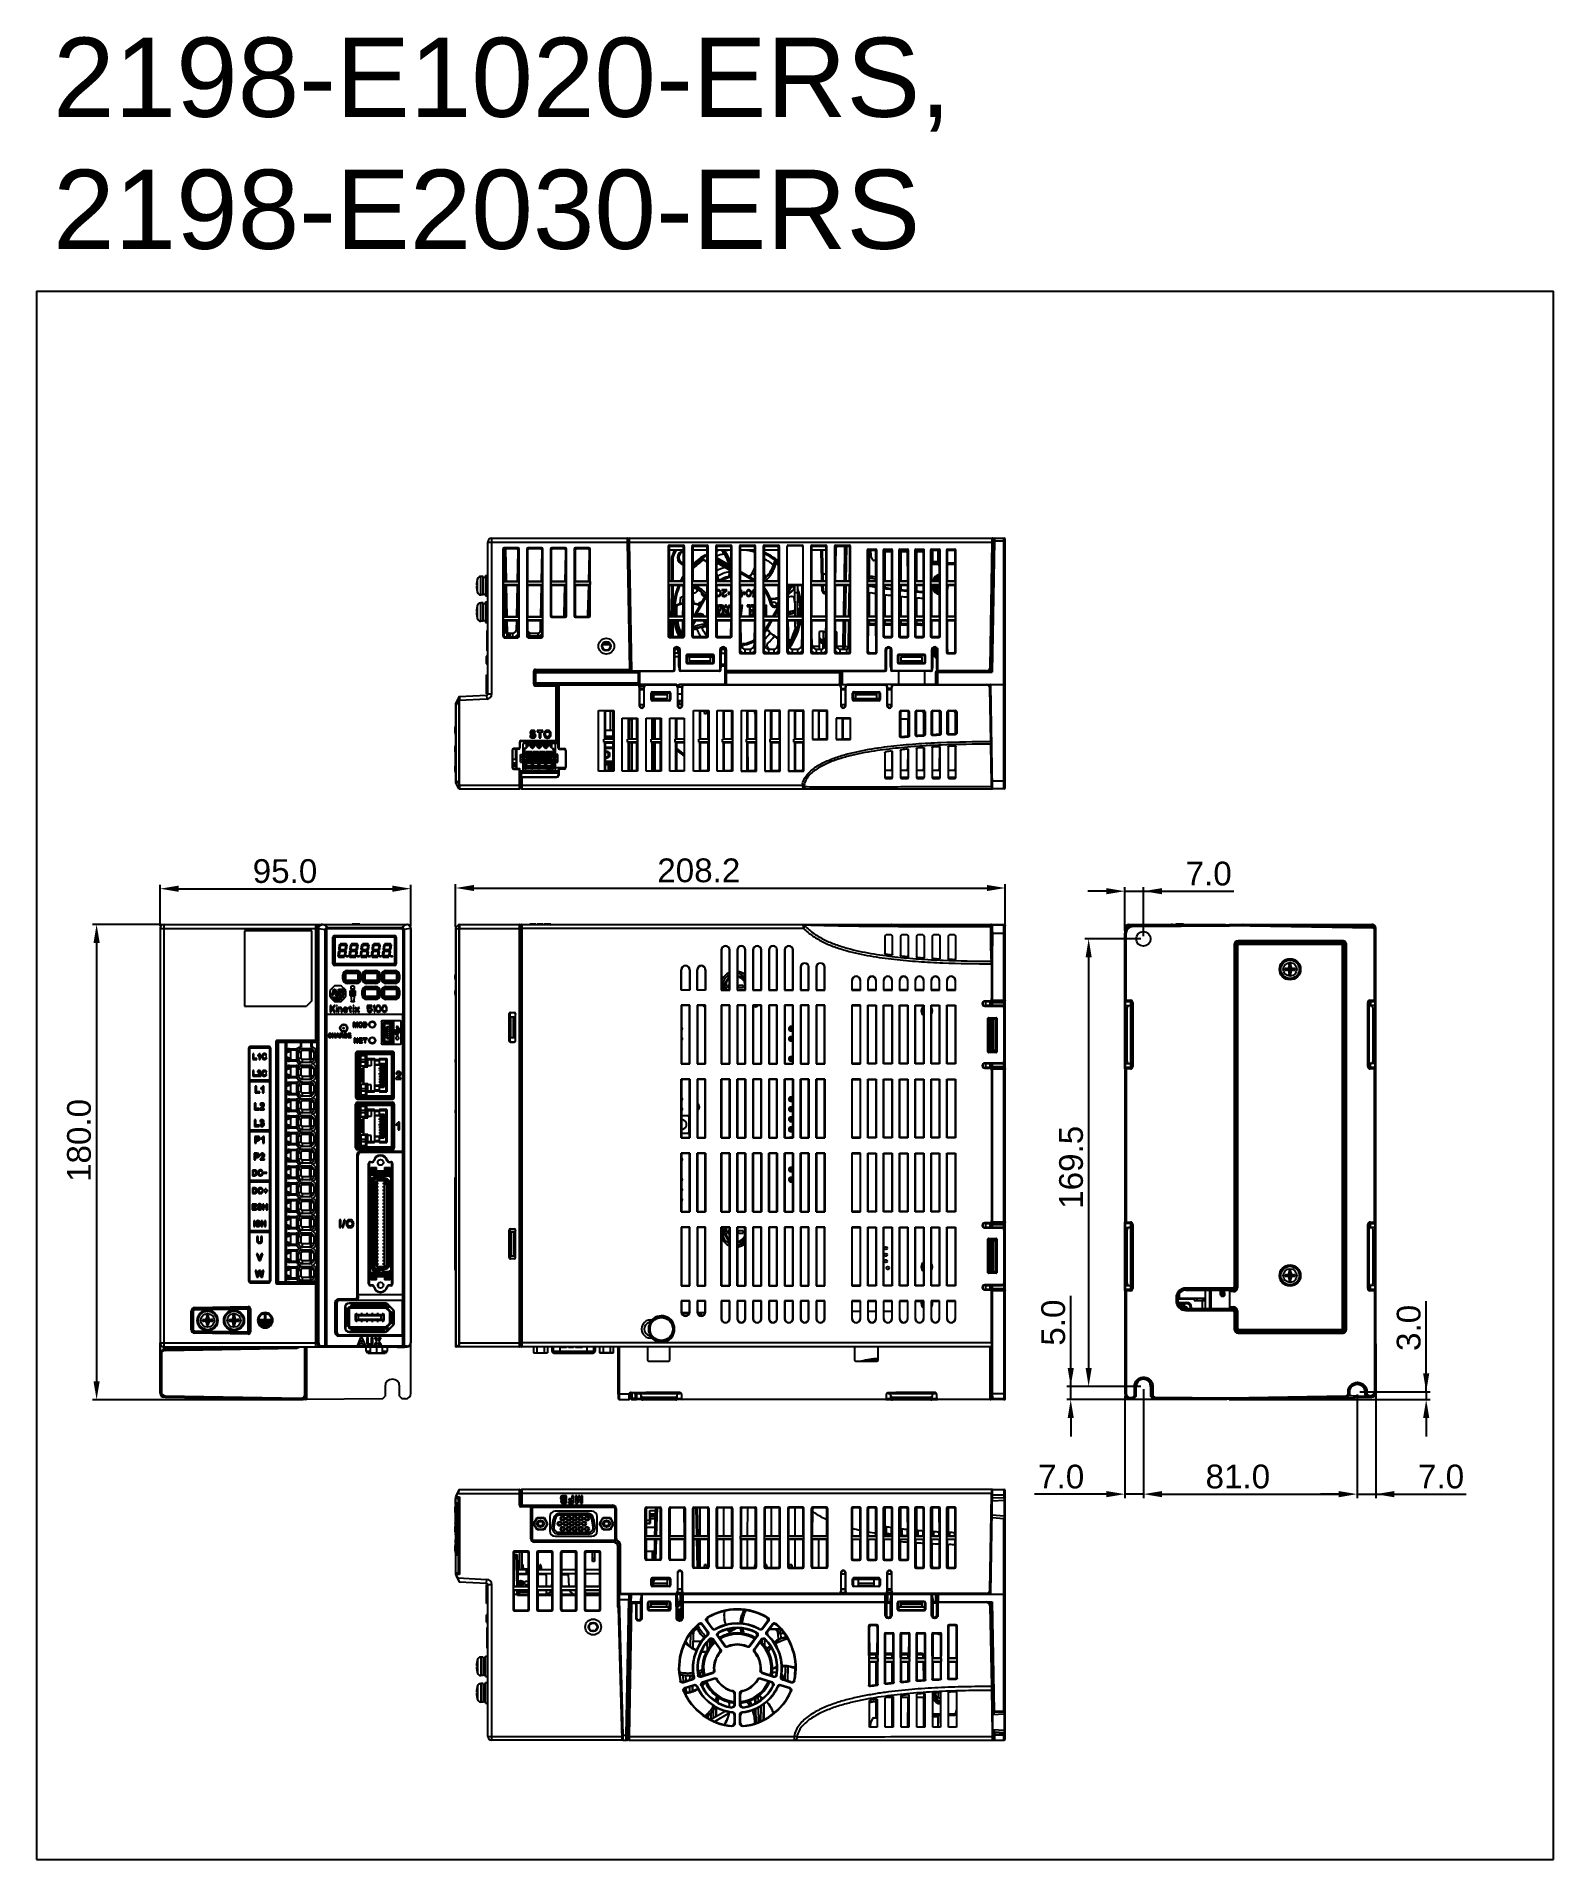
# Model space of a CAD drawing. Header units: millimetres. Extents: x 285 to 860, y 229 to 920.
import ezdxf

# ---------------------------------------------------------------- set-up
doc = ezdxf.new("R2010")
doc.units = ezdxf.units.MM
doc.header["$LTSCALE"] = 6
doc.layers.get('0').update_dxf_attribs({"linetype": 'CONTINUOUS'})
doc.layers.get('DEFPOINTS').update_dxf_attribs({"linetype": 'CONTINUOUS'})
doc.styles.add('Arial', font='arial.ttf')
doc.dimstyles.get("Standard").update_dxf_attribs({"dimtxt": 5, "dimasz": 5, "dimexe": 1.5, "dimexo": 1, "dimgap": 0.35, "dimtad": 1, "dimdec": 1, "dimzin": 1, "dimdsep": 46, "dimtxsty": 'Arial', "dimcen": 0, "dimclrd": 2, "dimclre": 2, "dimclrt": 2, "dimadec": 0, "dimazin": 0, "dimtp": 0.1, "dimtm": 0.1, "dimtfac": 0.71, "dimtdec": 1, "dimtmove": 0, "dimatfit": 3, "dimfxl": 1, "dimlwd": -1, "dimlwe": -1, "dimarcsym": 0})

msp = doc.modelspace()

# ---------------------------------------------------------------- texts
at = {"insert": (291.68, 919.48), "char_height": 30, "width": 97.7592, "attachment_point": 1, "style": 'Arial'}
msp.add_mtext('{{\\C0;2198-E1020-ERS, 2198-E2030-ERS}}', dxfattribs=at)

# ---------------------------------------------------------------- blocks, each defined once
blk = doc.blocks.new('*D4')
at = {"color": 2}
for p, q in [((332.18, 583.13), (332.18, 598.64)), ((339.18, 597.14), (420.18, 597.14)), ((427.18, 583.13), (427.18, 598.64))]:
    blk.add_line(p, q, dxfattribs=at)
for points in [[(339.18, 598.31), (339.18, 595.97), (332.18, 597.14)], [(420.18, 595.97), (420.18, 598.31), (427.18, 597.14)]]:
    blk.add_solid(points, dxfattribs=at)
at = {"layer": 'DEFPOINTS', "color": 0}
for p in [(427.18, 597.14), (332.18, 582.13), (427.18, 582.13)]:
    blk.add_point(p, dxfattribs=at)
at = {"color": 2, "insert": (379.51, 608.33), "char_height": 9, "attachment_point": 2, "style": 'Arial'}
blk.add_mtext('95.0', dxfattribs=at)
blk = doc.blocks.new('*D5')
at = {"color": 2}
for p, q in [((332.68, 583.63), (306.64, 583.63)), ((308.14, 576.63), (308.14, 410.59)), ((386.38, 403.59), (306.64, 403.59))]:
    blk.add_line(p, q, dxfattribs=at)
for points in [[(309.31, 576.63), (306.97, 576.63), (308.14, 583.63)], [(306.97, 410.59), (309.31, 410.59), (308.14, 403.59)]]:
    blk.add_solid(points, dxfattribs=at)
at = {"layer": 'DEFPOINTS', "color": 0}
for p in [(333.68, 583.63), (308.14, 403.59), (387.38, 403.59)]:
    blk.add_point(p, dxfattribs=at)
at = {"color": 2, "insert": (296.95, 501.79), "char_height": 9, "attachment_point": 2, "rotation": 90, "style": 'Arial'}
blk.add_mtext('180.0', dxfattribs=at)
blk = doc.blocks.new('*D6')
at = {"color": 2}
for p, q in [((444.14, 582.68), (444.14, 598.91)), ((451.14, 597.41), (645.39, 597.41)), ((652.39, 583.81), (652.39, 598.91))]:
    blk.add_line(p, q, dxfattribs=at)
for points in [[(451.14, 598.58), (451.14, 596.25), (444.14, 597.41)], [(645.39, 596.25), (645.39, 598.58), (652.39, 597.41)]]:
    blk.add_solid(points, dxfattribs=at)
at = {"layer": 'DEFPOINTS', "color": 0}
for p in [(652.39, 597.41), (444.14, 581.68), (652.39, 582.81)]:
    blk.add_point(p, dxfattribs=at)
at = {"color": 2, "insert": (536.27, 608.6), "char_height": 9, "attachment_point": 2, "style": 'Arial'}
blk.add_mtext('208.2', dxfattribs=at)
blk = doc.blocks.new('*D7')
at = {"color": 2}
for p, q in [((690.7, 596.2), (683.7, 596.2)), ((697.7, 581.31), (697.7, 597.7)), ((697.7, 596.2), (704.7, 596.2)), ((704.7, 579.13), (704.7, 597.7)), ((704.7, 596.2), (738.96, 596.2)), ((711.7, 596.2), (718.7, 596.2))]:
    blk.add_line(p, q, dxfattribs=at)
for points in [[(690.7, 595.04), (690.7, 597.37), (697.7, 596.2)], [(711.7, 597.37), (711.7, 595.04), (704.7, 596.2)]]:
    blk.add_solid(points, dxfattribs=at)
at = {"layer": 'DEFPOINTS', "color": 0}
for p in [(704.7, 596.2), (697.7, 580.31), (704.7, 578.13)]:
    blk.add_point(p, dxfattribs=at)
at = {"color": 2, "insert": (720.7, 607.39), "char_height": 9, "attachment_point": 1, "style": 'Arial'}
blk.add_mtext('7.0', dxfattribs=at)
blk = doc.blocks.new('*D8')
at = {"color": 2}
for p, q in [((703.7, 578.13), (682.46, 578.13)), ((683.96, 571.13), (683.96, 415.63)), ((703.7, 408.63), (682.46, 408.63))]:
    blk.add_line(p, q, dxfattribs=at)
for points in [[(685.13, 571.13), (682.8, 571.13), (683.96, 578.13)], [(682.8, 415.63), (685.13, 415.63), (683.96, 408.63)]]:
    blk.add_solid(points, dxfattribs=at)
at = {"layer": 'DEFPOINTS', "color": 0}
for p in [(704.7, 578.13), (683.96, 408.63), (704.7, 408.63)]:
    blk.add_point(p, dxfattribs=at)
at = {"color": 2, "insert": (672.78, 491.62), "char_height": 9, "attachment_point": 2, "rotation": 90, "style": 'Arial'}
blk.add_mtext('169.5', dxfattribs=at)
blk = doc.blocks.new('*D9')
at = {"color": 2}
for p, q in [((704.7, 407.63), (704.7, 366.34)), ((785.73, 405.63), (785.73, 366.34)), ((711.7, 367.84), (778.73, 367.84))]:
    blk.add_line(p, q, dxfattribs=at)
for points in [[(711.7, 369), (711.7, 366.67), (704.7, 367.84)], [(778.73, 366.67), (778.73, 369), (785.73, 367.84)]]:
    blk.add_solid(points, dxfattribs=at)
at = {"layer": 'DEFPOINTS', "color": 0}
for p in [(704.7, 408.63), (785.73, 406.63), (785.73, 367.84)]:
    blk.add_point(p, dxfattribs=at)
at = {"color": 2, "insert": (740.48, 379.03), "char_height": 9, "attachment_point": 2, "style": 'Arial'}
blk.add_mtext('81.0', dxfattribs=at)
blk = doc.blocks.new('*D10')
at = {"color": 2}
for p, q in [((792.7, 424.74), (792.7, 366.34)), ((785.73, 405.63), (785.73, 366.34)), ((778.73, 367.84), (771.73, 367.84)), ((785.73, 367.84), (792.7, 367.84)), ((792.7, 367.84), (827.01, 367.84)), ((799.7, 367.84), (806.7, 367.84))]:
    blk.add_line(p, q, dxfattribs=at)
for points in [[(778.73, 366.67), (778.73, 369), (785.73, 367.84)], [(799.7, 369), (799.7, 366.67), (792.7, 367.84)]]:
    blk.add_solid(points, dxfattribs=at)
at = {"layer": 'DEFPOINTS', "color": 0}
for p in [(792.7, 425.74), (785.73, 406.63), (792.7, 367.84)]:
    blk.add_point(p, dxfattribs=at)
at = {"color": 2, "insert": (808.74, 379.03), "char_height": 9, "attachment_point": 1, "style": 'Arial'}
blk.add_mtext('7.0', dxfattribs=at)
blk = doc.blocks.new('*D11')
at = {"color": 2}
for p, q in [((677.17, 408.63), (677.17, 442.97)), ((677.17, 415.63), (677.17, 422.63)), ((703.7, 408.63), (675.67, 408.63)), ((677.17, 403.63), (677.17, 408.63)), ((736.3, 403.63), (675.67, 403.63)), ((677.17, 396.63), (677.17, 389.63))]:
    blk.add_line(p, q, dxfattribs=at)
for points in [[(676.01, 415.63), (678.34, 415.63), (677.17, 408.63)], [(678.34, 396.63), (676.01, 396.63), (677.17, 403.63)]]:
    blk.add_solid(points, dxfattribs=at)
at = {"layer": 'DEFPOINTS', "color": 0}
for p in [(677.17, 408.63), (704.7, 408.63), (737.3, 403.63)]:
    blk.add_point(p, dxfattribs=at)
at = {"color": 2, "insert": (670.58, 432.8), "char_height": 9, "attachment_point": 5, "rotation": 90, "style": 'Arial'}
blk.add_mtext('5.0', dxfattribs=at)
blk = doc.blocks.new('*D12')
at = {"color": 2}
for p, q in [((811.83, 406.63), (811.83, 440.96)), ((811.83, 413.63), (811.83, 420.63)), ((738.3, 403.63), (813.33, 403.63)), ((786.73, 406.63), (813.33, 406.63)), ((811.83, 406.63), (811.83, 403.63)), ((811.83, 396.63), (811.83, 389.63))]:
    blk.add_line(p, q, dxfattribs=at)
for points in [[(810.66, 413.63), (813, 413.63), (811.83, 406.63)], [(813, 396.63), (810.66, 396.63), (811.83, 403.63)]]:
    blk.add_solid(points, dxfattribs=at)
at = {"layer": 'DEFPOINTS', "color": 0}
for p in [(737.3, 403.63), (785.73, 406.63), (811.83, 403.63)]:
    blk.add_point(p, dxfattribs=at)
at = {"color": 2, "insert": (805.24, 430.8), "char_height": 9, "attachment_point": 5, "rotation": 90, "style": 'Arial'}
blk.add_mtext('3.0', dxfattribs=at)
blk = doc.blocks.new('*D13')
at = {"color": 2}
for p, q in [((704.7, 407.63), (704.7, 366.34)), ((697.7, 404.96), (697.7, 366.34)), ((690.7, 367.84), (663.43, 367.84)), ((704.7, 367.84), (697.7, 367.84)), ((711.7, 367.84), (718.7, 367.84))]:
    blk.add_line(p, q, dxfattribs=at)
for points in [[(690.7, 366.67), (690.7, 369), (697.7, 367.84)], [(711.7, 369), (711.7, 366.67), (704.7, 367.84)]]:
    blk.add_solid(points, dxfattribs=at)
at = {"layer": 'DEFPOINTS', "color": 0}
for p in [(704.7, 408.63), (697.7, 405.96), (697.7, 367.84)]:
    blk.add_point(p, dxfattribs=at)
at = {"color": 2, "insert": (673.56, 374.43), "char_height": 9, "attachment_point": 5, "style": 'Arial'}
blk.add_mtext('7.0', dxfattribs=at)

# ---------------------------------------------------------------- dimensions: what is measured, and where the dimension line sits
for base, p1, p2, picture, middle in [((427.18, 597.14), (332.18, 582.13), (427.18, 582.13), '*D4', (379.51, 597.14)), ((652.3911, 597.4132), (444.1426, 581.6842), (652.3911, 582.8142), '*D6', (536.2668, 597.4132)), ((704.7, 596.2), (697.7, 580.31), (704.7, 578.13), '*D7', (728.83, 596.2)), ((792.7, 367.84), (785.73, 406.63), (792.7, 425.74), '*D10', (816.88, 367.84)), ((785.73, 367.84), (704.7, 408.63), (785.73, 406.63), '*D9', (740.48, 367.84))]:
    dim = msp.add_linear_dim(base=base, p1=p1, p2=p2, dimstyle='STANDARD', override={"dimtxt": 9, "dimasz": 7, "dimgap": 2})
    dim.commit()
    dim.dimension.update_dxf_attribs({"geometry": picture, "text_midpoint": middle, "dimtype": 160})
for base, p1, p2, angle, picture, middle in [((308.14, 403.58), (333.68, 583.63), (387.38, 403.58), 270, '*D5', (308.14, 501.79)), ((683.96, 408.63), (704.7, 578.13), (704.7, 408.63), 270, '*D8', (683.96, 491.62)), ((677.17, 408.63), (737.3, 403.63), (704.7, 408.63), 90, '*D11', (677.17, 432.8)), ((811.83, 403.63), (785.73, 406.63), (737.3, 403.63), 90, '*D12', (811.83, 430.8))]:
    dim = msp.add_linear_dim(base=base, p1=p1, p2=p2, angle=angle, dimstyle='STANDARD', override={"dimtxt": 9, "dimasz": 7, "dimgap": 2})
    dim.commit()
    dim.dimension.update_dxf_attribs({"geometry": picture, "text_midpoint": middle, "dimtype": 160})
dim = msp.add_linear_dim(base=(697.7, 367.84), p1=(704.7, 408.63), p2=(697.7, 405.96), dimstyle='STANDARD', override={"dimtxt": 9, "dimasz": 7, "dimgap": 2})
dim.commit()
dim.dimension.update_dxf_attribs({"geometry": '*D13', "text_midpoint": (673.56, 374.43)})

# ---------------------------------------------------------------- linework, layer by layer
for p, q in [((285.35, 823.45), (285.35, 229.45)), ((285.35, 823.45), (860.08, 823.45)), ((860.08, 229.45), (860.08, 823.45)), ((456.33, 670.96), (456.33, 728.42)), ((456.33, 728.42), (509.25, 728.42)), ((457.83, 670.96), (457.83, 729.92)), ((457.83, 729.92), (509.23, 729.92)), ((462.08, 725.72), (462.08, 692.71)), ((462.08, 725.72), (462.39, 725.42)), ((462.39, 725.42), (462.39, 713.67)), ((462.52, 725.76), (462.78, 713.67)), ((462.58, 726.22), (462.89, 725.92)), ((467.68, 726.22), (462.58, 726.22)), ((467.39, 725.92), (462.89, 725.92)), ((463.02, 725.92), (463.28, 713.67)), ((467.68, 726.22), (467.39, 725.92)), ((468.18, 725.72), (467.89, 725.42)), ((467.89, 713.67), (467.89, 725.42)), ((468.18, 692.71), (468.18, 725.72)), ((471.09, 725.72), (471.09, 692.72)), ((471.09, 725.72), (471.39, 725.42)), ((471.39, 725.42), (471.39, 713.67)), ((471.58, 726.21), (471.89, 725.92)), ((476.68, 726.21), (471.58, 726.21)), ((476.39, 725.92), (471.89, 725.92)), ((476.68, 726.21), (476.39, 725.92)), ((477.18, 725.71), (476.89, 725.42)), ((476.89, 713.67), (476.89, 725.42)), ((477.18, 692.72), (477.18, 725.71)), ((480.09, 725.71), (480.09, 700.47)), ((480.09, 725.71), (480.39, 725.42)), ((480.39, 725.42), (480.39, 713.67)), ((480.59, 726.21), (480.89, 725.92)), ((485.68, 726.21), (480.59, 726.21)), ((485.39, 725.92), (480.89, 725.92)), ((485.68, 726.21), (485.39, 725.92)), ((486.17, 725.71), (485.89, 725.42)), ((485.89, 713.67), (485.89, 725.42)), ((486.17, 700.47), (486.17, 725.71)), ((489.09, 725.71), (489.09, 700.47)), ((489.09, 725.71), (489.39, 725.42)), ((489.39, 725.42), (489.39, 713.67)), ((489.59, 726.21), (489.89, 725.92)), ((494.67, 726.2), (489.59, 726.21)), ((494.39, 725.92), (489.89, 725.92)), ((494.67, 726.2), (494.39, 725.92)), ((495.17, 725.71), (494.89, 725.42)), ((494.89, 713.67), (494.89, 725.42)), ((495.17, 700.48), (495.17, 725.71)), ((509.25, 728.42), (509.23, 729.92)), ((510.09, 680.21), (509.25, 728.42)), ((509.25, 728.42), (509.45, 728.42)), ((510.29, 680.14), (509.43, 729.72)), ((509.75, 728.42), (509.45, 728.42)), ((509.73, 729.71), (510.6, 679.71)), ((509.95, 728.42), (509.75, 728.41)), ((509.93, 729.92), (651.89, 729.92)), ((509.93, 729.92), (509.94, 729.14)), ((509.94, 729.14), (509.94, 728.93)), ((509.94, 728.93), (509.95, 728.42)), ((509.95, 728.42), (510.8, 679.72)), ((509.95, 728.42), (647.44, 728.42)), ((524.68, 726.73), (524.68, 692.71)), ((524.68, 726.73), (524.99, 726.42)), ((524.99, 726.42), (524.99, 713.66)), ((530.49, 725.42), (524.99, 725.42)), ((525.18, 727.22), (525.49, 726.92)), ((525.18, 727.22), (530.3, 727.22)), ((525.49, 726.92), (530, 726.92)), ((530, 726.92), (530.3, 727.22)), ((530.49, 726.42), (530.8, 726.73)), ((530.5, 713.66), (530.49, 726.42)), ((530.8, 692.71), (530.8, 726.73)), ((533.68, 726.73), (533.68, 692.71)), ((533.68, 726.73), (533.99, 726.42)), ((533.99, 726.42), (533.99, 713.66)), ((539.49, 725.42), (533.99, 725.42)), ((534.18, 727.22), (534.49, 726.92)), ((534.18, 727.22), (539.3, 727.22)), ((534.49, 726.92), (539, 726.92)), ((539, 726.92), (539.3, 727.22)), ((539.49, 726.42), (539.8, 726.73)), ((539.5, 713.66), (539.49, 726.42)), ((539.8, 692.71), (539.8, 726.73)), ((542.68, 726.73), (542.68, 692.71)), ((542.68, 726.73), (542.99, 726.42)), ((542.99, 726.42), (542.99, 713.66)), ((548.49, 725.42), (542.99, 725.42)), ((543.18, 727.22), (543.49, 726.92)), ((543.18, 727.22), (548.3, 727.22)), ((543.49, 726.92), (548, 726.92)), ((548, 726.92), (548.3, 727.22)), ((548.49, 726.42), (548.8, 726.73)), ((548.5, 713.66), (548.49, 726.42)), ((548.8, 692.71), (548.8, 726.73)), ((551.68, 726.73), (551.68, 686.71)), ((551.68, 726.73), (551.99, 726.42)), ((551.99, 726.42), (551.99, 713.66)), ((557.49, 725.42), (551.99, 725.42)), ((552.18, 727.22), (552.49, 726.92)), ((552.18, 727.22), (557.3, 727.22)), ((552.49, 726.92), (557, 726.92)), ((557, 726.92), (557.3, 727.22)), ((557.49, 726.42), (557.8, 726.73)), ((557.5, 713.66), (557.49, 726.42)), ((557.8, 686.71), (557.8, 726.73)), ((560.68, 726.73), (560.68, 686.71)), ((560.68, 726.73), (560.99, 726.42)), ((560.99, 726.42), (560.99, 713.66)), ((566.49, 725.42), (560.99, 725.42)), ((561.18, 727.22), (566.3, 727.22)), ((561.18, 727.22), (561.49, 726.92)), ((561.49, 726.92), (566, 726.92)), ((566, 726.92), (566.3, 727.22)), ((566.49, 726.42), (566.8, 726.73)), ((566.5, 713.66), (566.49, 726.42)), ((566.8, 686.71), (566.8, 726.73)), ((569.68, 726.73), (569.68, 686.71)), ((569.68, 726.73), (569.81, 726.6)), ((569.81, 712.35), (569.81, 726.6)), ((570.18, 727.22), (575.3, 727.22)), ((570.18, 727.22), (570.3, 727.1)), ((570.3, 727.1), (575.18, 727.1)), ((575.18, 727.1), (575.3, 727.22)), ((575.68, 726.6), (575.8, 726.73)), ((575.68, 726.6), (575.68, 712.35)), ((575.8, 686.71), (575.8, 726.73)), ((578.68, 726.73), (578.68, 686.71)), ((578.68, 726.73), (578.99, 726.42)), ((578.99, 726.42), (578.99, 713.66)), ((584.49, 725.42), (578.99, 725.42)), ((579.18, 727.22), (584.3, 727.22)), ((579.18, 727.22), (579.49, 726.92)), ((579.49, 726.92), (584, 726.92)), ((582.45, 725.42), (582.77, 713.66)), ((582.95, 725.42), (583.27, 713.66)), ((584, 726.92), (584.3, 727.22)), ((584.49, 726.42), (584.8, 726.73)), ((584.5, 713.66), (584.49, 726.42)), ((584.8, 686.71), (584.8, 726.73)), ((587.68, 726.73), (587.68, 686.71)), ((587.68, 726.73), (587.99, 726.42)), ((587.99, 726.42), (587.99, 713.66)), ((588.01, 713.66), (588.36, 726.42)), ((588.18, 727.22), (593.3, 727.22)), ((588.18, 727.22), (588.49, 726.92)), ((588.49, 726.92), (593, 726.92)), ((588.86, 726.9), (591.51, 726.9)), ((591.51, 726.9), (591.28, 713.66)), ((592.21, 726.91), (591.98, 713.66)), ((592.21, 726.91), (593, 726.91)), ((593, 726.92), (593.3, 727.22)), ((593.49, 726.42), (593.8, 726.73)), ((593.5, 713.66), (593.49, 726.42)), ((593.8, 686.71), (593.8, 726.73)), ((600.08, 725.23), (600.08, 686.71)), ((600.08, 725.23), (600.39, 724.92)), ((600.58, 725.72), (603.2, 725.72)), ((600.58, 725.72), (600.89, 725.42)), ((600.89, 725.42), (602.9, 725.42)), ((601.33, 725.42), (601.41, 723.23)), ((602.9, 725.42), (603.2, 725.72)), ((603.39, 724.92), (603.7, 725.23)), ((603.7, 686.71), (603.7, 725.23)), ((606.08, 725.23), (606.08, 692.71)), ((606.08, 725.23), (606.39, 724.92)), ((606.58, 725.72), (609.2, 725.72)), ((606.58, 725.72), (606.89, 725.42)), ((606.89, 725.42), (608.9, 725.42)), ((608.9, 725.42), (609.2, 725.72)), ((609.39, 724.92), (609.7, 725.23)), ((609.7, 692.71), (609.7, 725.23)), ((612.08, 725.23), (612.08, 692.71)), ((612.08, 725.23), (612.39, 724.92)), ((612.58, 725.72), (615.2, 725.72)), ((612.58, 725.72), (612.89, 725.42)), ((612.89, 725.42), (614.9, 725.42)), ((614.9, 725.42), (615.2, 725.72)), ((615.39, 724.92), (615.7, 725.23)), ((615.7, 692.71), (615.7, 725.23)), ((618.08, 725.23), (618.08, 692.71)), ((618.08, 725.23), (618.39, 724.92)), ((618.58, 725.72), (621.7, 725.72)), ((618.58, 725.72), (618.89, 725.42)), ((618.89, 725.42), (621.39, 725.42)), ((621.39, 725.42), (621.7, 725.72)), ((621.4, 713.66), (621.39, 725.42)), ((621.7, 692.71), (621.7, 725.72)), ((624.08, 725.23), (624.08, 692.71)), ((624.08, 725.23), (624.39, 724.92)), ((624.58, 725.72), (627.2, 725.72)), ((624.58, 725.72), (624.89, 725.42)), ((624.89, 725.42), (626.9, 725.42)), ((624.94, 720.42), (624.94, 725.42)), ((626.9, 725.42), (627.2, 725.72)), ((626.99, 720.42), (626.99, 725.42)), ((627.39, 724.92), (627.7, 725.23)), ((627.7, 692.71), (627.7, 725.23)), ((630.08, 725.23), (630.08, 686.71)), ((630.08, 725.23), (630.39, 724.92)), ((630.58, 725.72), (633.2, 725.72)), ((630.58, 725.72), (630.89, 725.42)), ((630.89, 725.42), (632.9, 725.42)), ((632.9, 725.42), (633.2, 725.72)), ((633.39, 724.92), (633.7, 725.23)), ((633.7, 686.71), (633.7, 725.23)), ((646.62, 680.99), (647.44, 728.42)), ((646.82, 680.99), (647.67, 729.71)), ((647.8, 729.43), (646.93, 679.52)), ((648.29, 728.93), (647.42, 679.12)), ((647.44, 728.42), (647.45, 728.59)), ((647.44, 728.42), (647.64, 728.41)), ((647.45, 728.92), (647.46, 729.21)), ((647.45, 728.59), (647.45, 728.92)), ((647.46, 729.21), (647.47, 729.92)), ((647.64, 727.92), (647.77, 727.92)), ((647.9, 729.72), (647.67, 729.72)), ((648.3, 729.92), (648.29, 728.93)), ((648.29, 728.93), (651.89, 728.93)), ((651.89, 634.92), (651.89, 729.92)), ((652.39, 635.42), (652.39, 729.42)), ((467.65, 713.67), (467.89, 724.95)), ((476.65, 713.67), (476.89, 724.95)), ((485.61, 713.67), (485.89, 724.24)), ((494.61, 713.67), (494.89, 724.24)), ((525.89, 721.52), (525.89, 713.66)), ((526.39, 721.52), (525.89, 721.52)), ((526.39, 721.52), (526.39, 713.66)), ((537.96, 721.89), (537.97, 721.89)), ((538.29, 721.71), (537.97, 721.89)), ((538.89, 723.65), (539.49, 723.3)), ((538.89, 723.07), (539.49, 722.72)), ((539.49, 723.88), (539.4, 723.93)), ((539.49, 723.93), (539.4, 723.93)), ((548.49, 719.26), (542.99, 722.44)), ((548.49, 718.68), (542.99, 721.86)), ((542.99, 721.28), (548.5, 718.1)), ((542.99, 720.7), (548.5, 717.53)), ((593.4, 713.66), (593.49, 719.23)), ((600.39, 724.92), (600.39, 713.66)), ((600.89, 724.92), (601.35, 724.92)), ((600.89, 715.65), (600.89, 724.92)), ((601.46, 723.02), (602.12, 721.69)), ((603.39, 721.42), (602.57, 721.42)), ((603.4, 713.66), (603.39, 724.92)), ((606.39, 724.92), (606.39, 713.66)), ((606.89, 724.92), (609.39, 724.92)), ((606.89, 713.66), (606.89, 724.92)), ((609.4, 713.66), (609.39, 724.92)), ((612.39, 724.92), (612.39, 713.66)), ((612.89, 724.92), (615.39, 724.92)), ((612.89, 713.66), (612.89, 724.92)), ((615.4, 713.66), (615.39, 724.92)), ((618.39, 724.92), (618.39, 713.66)), ((618.89, 724.92), (621.39, 724.92)), ((618.89, 713.66), (618.89, 724.92)), ((624.39, 724.92), (624.39, 713.66)), ((627.39, 720.42), (624.39, 720.42)), ((627.39, 719.93), (624.39, 719.93)), ((624.89, 724.92), (624.94, 724.92)), ((624.89, 720.42), (624.89, 724.92)), ((626.94, 720.92), (624.94, 720.92)), ((626.94, 720.92), (626.77, 720.42)), ((626.99, 723.42), (626.94, 723.42)), ((626.94, 720.92), (626.94, 723.42)), ((627.4, 713.66), (627.39, 724.92)), ((630.39, 724.92), (630.39, 713.66)), ((633.11, 720.42), (630.39, 720.42)), ((633.11, 719.93), (630.39, 719.93)), ((633.11, 719.93), (633.11, 720.42)), ((633.4, 713.66), (633.39, 724.92)), ((452.14, 712.21), (452.17, 712.21)), ((452.17, 711.63), (452.14, 711.62)), ((452.17, 712.21), (452.23, 712.2)), ((452.2, 711.63), (452.17, 711.63)), ((452.23, 711.63), (452.2, 711.63)), ((452.2, 711.63), (452.2, 711.63)), ((452.23, 712.2), (452.26, 712.2)), ((452.26, 711.63), (452.23, 711.63)), ((452.25, 713.86), (452.26, 713.85)), ((452.26, 712.2), (452.26, 712.2)), ((452.26, 711.63), (452.26, 711.63)), ((452.42, 709.35), (452.42, 714.49)), ((453.66, 708.42), (453.66, 715.42)), ((454.64, 715.42), (453.66, 715.42)), ((454.64, 708.42), (454.64, 715.42)), ((454.64, 715.17), (455.44, 715.17)), ((455.44, 715.82), (455.44, 708.02)), ((455.44, 715.82), (456.19, 715.82)), ((456.19, 717.32), (456.19, 696.52)), ((456.19, 717.32), (456.33, 717.32)), ((456.19, 716.83), (456.33, 716.83)), ((462.39, 713.67), (462.2, 713.48)), ((462.2, 713.48), (462.2, 712.35)), ((462.2, 713.48), (468.07, 713.48)), ((462.39, 712.17), (462.2, 712.35)), ((462.2, 712.35), (468.07, 712.35)), ((462.39, 713.67), (467.89, 713.67)), ((462.39, 712.17), (462.39, 700.27)), ((462.39, 712.17), (467.89, 712.17)), ((462.81, 712.18), (463.06, 700.27)), ((463.31, 712.17), (463.56, 700.27)), ((467.37, 700.28), (467.62, 712.17)), ((467.89, 713.67), (468.07, 713.48)), ((467.89, 712.17), (468.07, 712.35)), ((467.89, 700.27), (467.89, 712.17)), ((468.07, 713.48), (468.07, 712.35)), ((471.39, 713.67), (471.21, 713.49)), ((471.21, 713.49), (471.21, 712.35)), ((471.21, 713.49), (477.06, 713.49)), ((471.39, 712.17), (471.21, 712.35)), ((471.21, 712.35), (477.06, 712.34)), ((471.39, 713.67), (476.89, 713.67)), ((471.39, 712.17), (471.39, 700.27)), ((471.39, 712.17), (476.89, 712.17)), ((476.37, 700.28), (476.62, 712.17)), ((476.89, 713.67), (477.06, 713.49)), ((476.89, 712.17), (477.06, 712.34)), ((476.89, 700.27), (476.89, 712.17)), ((477.06, 713.49), (477.06, 712.34)), ((480.39, 713.67), (480.21, 713.49)), ((480.21, 713.49), (480.21, 712.34)), ((480.21, 713.49), (486.06, 713.49)), ((480.39, 712.17), (480.21, 712.34)), ((480.21, 712.34), (486.06, 712.34)), ((480.39, 713.67), (485.89, 713.67)), ((480.39, 712.17), (480.39, 700.76)), ((480.39, 712.17), (485.89, 712.17)), ((485.28, 700.97), (485.58, 712.17)), ((485.89, 713.67), (486.06, 713.49)), ((485.89, 712.17), (486.06, 712.34)), ((485.89, 700.76), (485.89, 712.17)), ((486.06, 713.49), (486.06, 712.34)), ((489.39, 713.67), (489.21, 713.49)), ((489.21, 713.49), (495.06, 713.5)), ((489.21, 713.49), (489.21, 712.34)), ((489.39, 712.17), (489.21, 712.34)), ((489.21, 712.34), (495.06, 712.34)), ((489.39, 713.67), (494.89, 713.67)), ((489.39, 712.17), (489.39, 700.76)), ((489.39, 712.17), (494.89, 712.17)), ((494.28, 700.97), (494.58, 712.17)), ((494.89, 713.67), (495.06, 713.5)), ((494.89, 712.17), (495.06, 712.34)), ((494.89, 700.76), (494.89, 712.17)), ((495.06, 713.5), (495.06, 712.34)), ((524.99, 713.66), (524.81, 713.48)), ((524.81, 712.35), (524.81, 713.48)), ((530.68, 713.48), (524.81, 713.48)), ((524.98, 712.17), (524.81, 712.35)), ((524.81, 712.35), (530.68, 712.35)), ((524.98, 712.17), (524.98, 700.25)), ((524.98, 712.17), (530.5, 712.17)), ((530.5, 713.66), (524.99, 713.66)), ((525.89, 712.17), (525.89, 700.25)), ((526.39, 712.17), (526.39, 700.25)), ((530.45, 713.69), (530.44, 713.66)), ((530.49, 713.76), (530.45, 713.69)), ((530.5, 713.66), (530.68, 713.48)), ((530.5, 712.17), (530.68, 712.35)), ((530.5, 700.25), (530.5, 712.17)), ((530.68, 712.35), (530.68, 713.48)), ((533.99, 713.66), (533.81, 713.48)), ((533.81, 712.35), (533.81, 713.48)), ((539.68, 713.48), (533.81, 713.48)), ((533.98, 712.17), (533.81, 712.35)), ((533.81, 712.35), (539.68, 712.35)), ((533.98, 712.17), (533.98, 700.25)), ((533.98, 712.17), (539.5, 712.17)), ((539.5, 713.66), (533.99, 713.66)), ((539.5, 713.66), (539.68, 713.48)), ((539.5, 712.17), (539.68, 712.35)), ((539.5, 700.25), (539.5, 712.17)), ((539.68, 712.35), (539.68, 713.48)), ((542.99, 713.66), (542.81, 713.48)), ((542.81, 712.35), (542.81, 713.48)), ((548.68, 713.48), (542.81, 713.48)), ((542.98, 712.17), (542.81, 712.35)), ((542.81, 712.35), (548.68, 712.35)), ((542.98, 712.17), (542.98, 700.25)), ((542.98, 712.17), (548.5, 712.17)), ((548.5, 713.66), (542.99, 713.66)), ((543.72, 713.73), (543.77, 713.76)), ((547.65, 715.74), (547.59, 715.41)), ((548.46, 715.08), (548.36, 715.57)), ((548.5, 713.66), (548.68, 713.48)), ((548.5, 712.17), (548.68, 712.35)), ((548.5, 700.25), (548.5, 712.17)), ((548.68, 712.35), (548.68, 713.48)), ((551.99, 713.66), (551.81, 713.48)), ((551.81, 712.35), (551.81, 713.48)), ((557.68, 713.48), (551.81, 713.48)), ((551.98, 712.17), (551.81, 712.35)), ((551.81, 712.35), (557.68, 712.35)), ((551.98, 712.17), (551.98, 700.25)), ((551.98, 712.17), (557.5, 712.17)), ((557.5, 714.06), (551.99, 717.24)), ((557.19, 713.66), (551.99, 716.66)), ((557.5, 713.66), (551.99, 713.66)), ((557.33, 713.66), (557.5, 713.96)), ((557.5, 713.66), (557.68, 713.48)), ((557.5, 712.17), (557.68, 712.35)), ((557.5, 700.25), (557.5, 712.17)), ((557.68, 712.35), (557.68, 713.48)), ((560.99, 713.66), (560.81, 713.48)), ((560.81, 712.35), (560.81, 713.48)), ((566.68, 713.48), (560.81, 713.48)), ((560.81, 712.35), (566.68, 712.35)), ((560.98, 712.17), (560.81, 712.35)), ((560.98, 712.17), (560.98, 700.25)), ((560.98, 712.17), (566.5, 712.17)), ((566.5, 713.66), (560.99, 713.66)), ((566.5, 713.66), (566.68, 713.48)), ((566.5, 712.17), (566.68, 712.35)), ((566.5, 700.25), (566.5, 712.17)), ((566.68, 712.35), (566.68, 713.48)), ((569.81, 712.35), (575.68, 712.35)), ((569.98, 712.17), (569.81, 712.35)), ((570.09, 712.17), (569.98, 711.99)), ((570.67, 712.17), (569.98, 710.99)), ((569.98, 709.99), (571.25, 712.17)), ((569.98, 708.99), (571.82, 712.17)), ((569.98, 712.17), (569.98, 700.25)), ((569.98, 712.17), (575.5, 712.17)), ((572.73, 700.25), (572.65, 712.17)), ((573.73, 712.14), (572.65, 712.14)), ((573.65, 700.25), (573.73, 712.17)), ((575.39, 700.25), (575.39, 712.17)), ((575.5, 712.17), (575.68, 712.35)), ((575.5, 700.25), (575.5, 712.17)), ((578.99, 713.66), (578.81, 713.48)), ((578.81, 712.35), (578.81, 713.48)), ((584.68, 713.48), (578.81, 713.48)), ((578.81, 712.35), (584.68, 712.35)), ((578.98, 712.17), (578.81, 712.35)), ((578.98, 712.17), (578.98, 700.25)), ((578.98, 712.17), (584.5, 712.17)), ((584.5, 713.66), (578.99, 713.66)), ((582.81, 712.17), (582.86, 710.36)), ((583.31, 712.17), (583.36, 710.39)), ((584.5, 713.66), (584.68, 713.48)), ((584.5, 712.17), (584.68, 712.35)), ((584.5, 700.25), (584.5, 712.17)), ((584.68, 712.35), (584.68, 713.48)), ((587.99, 713.66), (587.81, 713.48)), ((593.68, 713.48), (587.81, 713.48)), ((587.81, 712.35), (587.81, 713.48)), ((587.81, 712.35), (593.68, 712.35)), ((587.98, 712.17), (587.81, 712.35)), ((587.98, 712.17), (593.5, 712.17)), ((587.98, 712.17), (587.98, 700.25)), ((593.5, 713.66), (587.99, 713.66)), ((591.25, 712.17), (591.04, 700.25)), ((591.96, 712.17), (591.75, 700.25)), ((593.16, 700.26), (593.37, 712.18)), ((593.5, 713.66), (593.68, 713.48)), ((593.5, 712.17), (593.68, 712.35)), ((593.5, 700.25), (593.5, 712.17)), ((593.68, 712.35), (593.68, 713.48)), ((600.39, 713.66), (600.21, 713.48)), ((603.58, 713.48), (600.21, 713.48)), ((600.21, 712.35), (600.21, 713.48)), ((600.21, 712.35), (603.58, 712.35)), ((600.38, 712.17), (600.21, 712.35)), ((600.38, 712.17), (603.4, 712.17)), ((600.38, 712.17), (600.38, 700.25)), ((603.4, 713.66), (600.39, 713.66)), ((600.89, 713.66), (600.89, 715.54)), ((600.89, 712.15), (600.89, 712.17)), ((603.4, 711.7), (603.22, 711.73)), ((603.4, 713.66), (603.58, 713.48)), ((603.4, 712.17), (603.58, 712.35)), ((603.4, 700.25), (603.4, 712.17)), ((603.58, 712.35), (603.58, 713.48)), ((606.39, 713.66), (606.21, 713.48)), ((609.58, 713.48), (606.21, 713.48)), ((606.21, 712.35), (606.21, 713.48)), ((606.21, 712.35), (609.58, 712.35)), ((606.38, 712.17), (606.21, 712.35)), ((606.38, 712.17), (609.4, 712.17)), ((606.38, 712.17), (606.38, 700.25)), ((609.4, 713.66), (606.39, 713.66)), ((606.89, 711.16), (606.89, 712.17)), ((609.4, 713.66), (609.58, 713.48)), ((609.4, 712.17), (609.58, 712.35)), ((609.4, 700.25), (609.4, 712.17)), ((609.58, 712.35), (609.58, 713.48)), ((612.39, 713.66), (612.21, 713.48)), ((615.58, 713.48), (612.21, 713.48)), ((612.21, 712.35), (612.21, 713.48)), ((612.21, 712.35), (615.58, 712.35)), ((612.38, 712.17), (612.21, 712.35)), ((612.38, 712.17), (615.4, 712.17)), ((612.38, 712.17), (612.38, 700.25)), ((615.4, 713.66), (612.39, 713.66)), ((612.89, 710.4), (612.89, 712.17)), ((615.4, 713.66), (615.58, 713.48)), ((615.4, 712.17), (615.58, 712.35)), ((615.4, 700.25), (615.4, 712.17)), ((615.58, 712.35), (615.58, 713.48)), ((618.39, 713.66), (618.21, 713.48)), ((621.58, 713.48), (618.21, 713.48)), ((618.21, 712.35), (618.21, 713.48)), ((618.21, 712.35), (621.58, 712.35)), ((618.38, 712.17), (618.21, 712.35)), ((618.38, 712.17), (621.4, 712.17)), ((618.38, 712.17), (618.38, 700.25)), ((621.4, 713.66), (618.39, 713.66)), ((618.89, 709.83), (618.89, 712.17)), ((621.4, 713.66), (621.58, 713.48)), ((621.4, 712.17), (621.58, 712.35)), ((621.4, 700.25), (621.4, 712.17)), ((621.58, 712.35), (621.58, 713.48)), ((624.39, 713.66), (624.21, 713.48)), ((627.58, 713.48), (624.21, 713.48)), ((624.21, 712.35), (624.21, 713.48)), ((624.21, 712.35), (627.58, 712.35)), ((624.38, 712.17), (624.21, 712.35)), ((624.38, 712.17), (627.4, 712.17)), ((624.38, 712.17), (624.38, 700.25)), ((627.4, 713.66), (624.39, 713.66)), ((624.92, 711.4), (624.92, 712.17)), ((625.12, 711.39), (625.12, 712.17)), ((625.32, 711.39), (625.12, 711.39)), ((625.32, 711.39), (625.32, 712.17)), ((625.92, 712.17), (625.92, 711.39)), ((626.12, 711.39), (625.92, 711.39)), ((626.12, 711.53), (626.12, 711.39)), ((626.79, 713.87), (626.78, 713.87)), ((627.14, 713.87), (626.79, 713.87)), ((627.14, 713.87), (627.14, 713.66)), ((627.14, 710.76), (627.14, 712.17)), ((627.4, 713.66), (627.58, 713.48)), ((627.4, 712.17), (627.58, 712.35)), ((627.4, 700.25), (627.4, 712.17)), ((627.58, 712.35), (627.58, 713.48)), ((630.39, 713.66), (630.21, 713.48)), ((633.58, 713.48), (630.21, 713.48)), ((630.21, 712.35), (630.21, 713.48)), ((630.21, 712.35), (633.58, 712.35)), ((630.38, 712.17), (630.21, 712.35)), ((630.38, 712.17), (633.4, 712.17)), ((630.38, 712.17), (630.38, 700.25)), ((630.38, 711.39), (630.47, 711.39)), ((633.4, 713.66), (630.39, 713.66)), ((630.47, 712.17), (630.47, 711.39)), ((630.67, 712.17), (630.67, 711.4)), ((633.4, 713.66), (633.58, 713.48)), ((633.4, 712.17), (633.58, 712.35)), ((633.4, 700.25), (633.4, 712.17)), ((633.58, 712.35), (633.58, 713.48)), ((452.26, 709.98), (452.25, 709.98)), ((452.42, 699.35), (452.42, 704.49)), ((454.64, 708.42), (453.66, 708.42)), ((453.66, 698.42), (453.66, 705.42)), ((454.64, 705.42), (453.66, 705.42)), ((454.64, 708.67), (455.44, 708.67)), ((454.64, 698.42), (454.64, 705.42)), ((454.64, 705.17), (455.44, 705.17)), ((455.44, 708.02), (456.19, 708.02)), ((455.44, 705.82), (455.44, 698.02)), ((455.44, 705.82), (456.19, 705.82)), ((524.98, 709.26), (525.22, 700.26)), ((527.68, 704.49), (527.69, 704.49)), ((528.03, 704.64), (527.69, 704.49)), ((530.26, 700.26), (530.5, 709.26)), ((533.98, 709.26), (534.28, 709.17)), ((539.37, 709.17), (534.23, 700.25)), ((539.5, 708.39), (534.81, 700.25)), ((538.09, 707.93), (538.57, 707.77)), ((539.5, 709.09), (539.37, 709.17)), ((543.08, 710.12), (542.98, 710.03)), ((542.98, 709.34), (543.02, 709.59)), ((543.02, 708.57), (542.98, 708.82)), ((542.98, 708.13), (543.08, 708.04)), ((543.02, 709.59), (543.23, 709.91)), ((543.23, 708.25), (543.02, 708.57)), ((543.34, 710.28), (543.08, 710.12)), ((543.08, 708.04), (543.34, 707.88)), ((543.23, 709.91), (543.39, 710.01)), ((543.39, 708.15), (543.23, 708.25)), ((543.65, 710.34), (543.34, 710.28)), ((543.34, 707.88), (543.65, 707.83)), ((543.39, 710.01), (543.65, 710.07)), ((543.65, 708.09), (543.39, 708.15)), ((543.42, 704.52), (543.42, 702.64)), ((543.61, 704.52), (543.42, 704.52)), ((543.61, 700.52), (543.61, 704.52)), ((543.96, 710.28), (543.65, 710.34)), ((543.65, 710.07), (543.91, 710.01)), ((543.91, 708.15), (543.65, 708.09)), ((543.65, 707.83), (543.96, 707.88)), ((543.86, 704.52), (543.86, 704.09)), ((545, 704.52), (543.86, 704.52)), ((543.91, 710.01), (544.07, 709.91)), ((544.07, 708.25), (543.91, 708.15)), ((544.23, 710.12), (543.96, 710.28)), ((543.96, 707.88), (544.23, 708.04)), ((544.07, 709.91), (544.28, 709.59)), ((544.28, 708.57), (544.07, 708.25)), ((544.38, 709.96), (544.23, 710.12)), ((544.23, 708.04), (544.38, 708.2)), ((544.28, 709.59), (544.33, 709.27)), ((544.33, 708.89), (544.28, 708.57)), ((544.33, 709.27), (544.33, 708.89)), ((544.49, 709.75), (544.38, 709.96)), ((544.38, 708.2), (544.49, 708.41)), ((544.54, 709.59), (544.49, 709.75)), ((544.49, 708.41), (544.54, 708.57)), ((544.59, 709.32), (544.54, 709.59)), ((544.54, 708.57), (544.59, 708.84)), ((544.59, 708.84), (544.59, 709.32)), ((545, 704.09), (545, 704.52)), ((545.01, 710.34), (545.01, 710.07)), ((546.89, 710.34), (545.01, 710.34)), ((545.01, 710.07), (546.47, 710.07)), ((545.06, 708.73), (545.01, 708.52)), ((545.01, 708.52), (545.01, 708.41)), ((545.01, 708.41), (545.06, 708.2)), ((545.17, 708.89), (545.06, 708.73)), ((545.06, 708.2), (545.27, 707.99)), ((546.47, 710.07), (545.17, 708.89)), ((545.26, 704.52), (545.26, 700.52)), ((545.45, 704.52), (545.26, 704.52)), ((545.27, 707.99), (545.48, 707.88)), ((545.32, 708.52), (545.43, 708.73)), ((545.32, 708.41), (545.32, 708.52)), ((545.43, 708.25), (545.32, 708.41)), ((545.43, 708.73), (546.89, 710.07)), ((545.59, 708.15), (545.43, 708.25)), ((545.45, 701.2), (545.45, 704.52)), ((545.48, 707.88), (545.79, 707.83)), ((545.85, 708.09), (545.59, 708.15)), ((545.79, 707.83), (546, 707.83)), ((546.06, 708.09), (545.85, 708.09)), ((546, 707.83), (546.37, 707.88)), ((546.21, 704.43), (546.05, 704.18)), ((546.32, 708.15), (546.06, 708.09)), ((546.37, 704.52), (546.21, 704.43)), ((546.47, 708.25), (546.32, 708.15)), ((546.37, 707.88), (546.58, 707.99)), ((546.56, 704.52), (546.37, 704.52)), ((546.58, 708.41), (546.47, 708.25)), ((546.72, 704.43), (546.56, 704.52)), ((546.84, 708.41), (546.58, 708.41)), ((546.58, 707.99), (546.79, 708.2)), ((546.87, 704.18), (546.72, 704.43)), ((546.79, 708.2), (546.84, 708.41)), ((546.89, 710.07), (546.89, 710.34)), ((547.36, 709.43), (547.31, 709.37)), ((547.31, 709.37), (547.62, 709.05)), ((547.62, 709.05), (547.31, 708.73)), ((547.31, 708.73), (547.36, 708.68)), ((547.62, 709.16), (547.36, 709.43)), ((547.36, 708.68), (547.62, 708.95)), ((547.67, 704.43), (547.51, 704.18)), ((547.62, 709.53), (547.62, 709.16)), ((547.73, 709.53), (547.62, 709.53)), ((547.62, 708.95), (547.62, 708.57)), ((547.62, 708.57), (547.73, 708.57)), ((547.86, 704.52), (547.67, 704.43)), ((547.73, 709.16), (547.73, 709.53)), ((547.99, 709.43), (547.73, 709.16)), ((547.73, 709.05), (548.04, 709.37)), ((548.04, 708.73), (547.73, 709.05)), ((547.73, 708.57), (547.73, 708.95)), ((547.73, 708.95), (547.99, 708.68)), ((548.05, 704.43), (547.86, 704.52)), ((548.04, 709.37), (547.99, 709.43)), ((547.99, 708.68), (548.04, 708.73)), ((548.2, 704.18), (548.05, 704.43)), ((548.5, 709.51), (548.46, 709.32)), ((548.46, 709.32), (548.46, 708.84)), ((548.46, 708.84), (548.5, 708.65)), ((552.12, 710.28), (551.98, 710.31)), ((551.98, 710.04), (552.07, 710.01)), ((552.07, 709.05), (551.98, 709.03)), ((551.98, 708.76), (552.12, 708.79)), ((552.38, 708.09), (551.98, 708.09)), ((551.98, 707.83), (552.64, 707.83)), ((552.07, 710.01), (552.23, 709.91)), ((552.28, 709.21), (552.07, 709.05)), ((552.38, 710.12), (552.12, 710.28)), ((552.12, 708.79), (552.38, 708.95)), ((552.23, 709.91), (552.33, 709.69)), ((552.26, 700.52), (552.77, 704.52)), ((552.64, 709.21), (552.28, 709.21)), ((552.33, 709.69), (552.64, 709.69)), ((552.54, 709.91), (552.38, 710.12)), ((552.38, 708.95), (552.38, 708.09)), ((552.58, 704.52), (552.45, 703.5)), ((552.64, 709.69), (552.54, 709.91)), ((552.77, 704.52), (552.58, 704.52)), ((552.64, 707.83), (552.64, 709.21)), ((553.12, 709.43), (553.06, 709.37)), ((553.06, 709.37), (553.38, 709.05)), ((553.38, 709.05), (553.06, 708.73)), ((553.06, 708.73), (553.12, 708.68)), ((553.38, 709.16), (553.12, 709.43)), ((553.12, 708.68), (553.38, 708.95)), ((553.38, 709.53), (553.38, 709.16)), ((553.48, 709.53), (553.38, 709.53)), ((553.38, 708.95), (553.38, 708.57)), ((553.38, 708.57), (553.48, 708.57)), ((553.48, 709.16), (553.48, 709.53)), ((553.74, 709.43), (553.48, 709.16)), ((553.48, 709.05), (553.8, 709.37)), ((553.8, 708.73), (553.48, 709.05)), ((553.48, 708.57), (553.48, 708.95)), ((553.48, 708.95), (553.74, 708.68)), ((553.8, 709.37), (553.74, 709.43)), ((553.74, 708.68), (553.8, 708.73)), ((554.27, 709.59), (554.21, 709.32)), ((554.21, 709.32), (554.21, 708.84)), ((554.21, 708.84), (554.27, 708.57)), ((554.32, 709.75), (554.27, 709.59)), ((554.27, 708.57), (554.32, 708.41)), ((554.42, 709.96), (554.32, 709.75)), ((554.32, 708.41), (554.42, 708.2)), ((554.58, 710.12), (554.42, 709.96)), ((554.42, 708.2), (554.58, 708.04)), ((554.47, 709.27), (554.53, 709.59)), ((554.47, 708.89), (554.47, 709.27)), ((554.53, 708.57), (554.47, 708.89)), ((554.53, 709.59), (554.74, 709.91)), ((554.74, 708.25), (554.53, 708.57)), ((554.54, 704.52), (554.54, 704.01)), ((555.68, 704.52), (554.54, 704.52)), ((554.84, 710.28), (554.58, 710.12)), ((554.58, 708.04), (554.84, 707.88)), ((554.74, 709.91), (554.89, 710.01)), ((554.89, 708.15), (554.74, 708.25)), ((555.15, 710.34), (554.84, 710.28)), ((554.84, 707.88), (555.15, 707.83)), ((554.89, 710.01), (555.15, 710.07)), ((555.15, 708.09), (554.89, 708.15)), ((555.47, 710.28), (555.15, 710.34)), ((555.15, 710.07), (555.42, 710.01)), ((555.42, 708.15), (555.15, 708.09)), ((555.15, 707.83), (555.47, 707.88)), ((555.42, 710.01), (555.57, 709.91)), ((555.57, 708.25), (555.42, 708.15)), ((555.73, 710.12), (555.47, 710.28)), ((555.47, 707.88), (555.73, 708.04)), ((555.57, 709.91), (555.78, 709.59)), ((555.78, 708.57), (555.57, 708.25)), ((555.68, 700.52), (555.68, 704.52)), ((555.89, 709.96), (555.73, 710.12)), ((555.73, 708.04), (555.89, 708.2)), ((555.78, 709.59), (555.83, 709.27)), ((555.83, 708.89), (555.78, 708.57)), ((555.83, 709.27), (555.83, 708.89)), ((555.99, 709.75), (555.89, 709.96)), ((555.89, 708.2), (555.99, 708.41)), ((555.93, 704.52), (555.93, 704.01)), ((557.08, 704.52), (555.93, 704.52)), ((556.04, 709.59), (555.99, 709.75)), ((555.99, 708.41), (556.04, 708.57)), ((556.1, 709.32), (556.04, 709.59)), ((556.04, 708.57), (556.1, 708.84)), ((556.1, 708.84), (556.1, 709.32)), ((556.62, 709.91), (556.51, 709.64)), ((556.51, 709.64), (556.51, 709.43)), ((556.51, 709.43), (556.62, 709.16)), ((556.78, 710.12), (556.62, 709.91)), ((556.62, 709.16), (556.78, 708.95)), ((556.62, 708.09), (556.62, 707.83)), ((557.5, 708.09), (556.62, 708.09)), ((556.62, 707.83), (557.5, 707.83)), ((557.04, 710.28), (556.78, 710.12)), ((556.78, 709.59), (556.83, 709.75)), ((556.78, 709.48), (556.78, 709.59)), ((556.83, 709.32), (556.78, 709.48)), ((556.78, 708.95), (557.04, 708.79)), ((556.83, 709.75), (556.93, 709.91)), ((556.93, 709.16), (556.83, 709.32)), ((556.93, 709.91), (557.09, 710.01)), ((557.09, 709.05), (556.93, 709.16)), ((557.3, 710.34), (557.04, 710.28)), ((557.04, 708.79), (557.3, 708.73)), ((557.08, 700.52), (557.08, 704.52)), ((557.09, 710.01), (557.3, 710.07)), ((557.3, 709), (557.09, 709.05)), ((557.5, 710.34), (557.3, 710.34)), ((557.3, 710.07), (557.5, 710.07)), ((557.5, 709), (557.3, 709)), ((557.3, 708.73), (557.5, 708.73)), ((561, 704.52), (560.98, 704.35)), ((561.26, 704.52), (561, 704.52)), ((561.7, 701.37), (561.26, 704.52)), ((561.7, 704.52), (561.7, 701.37)), ((561.89, 704.52), (561.7, 704.52)), ((561.89, 700.52), (561.89, 704.52)), ((563.41, 707.02), (563.43, 706.96)), ((563.46, 704.95), (563.95, 705.04)), ((564.43, 705.66), (563.86, 705.48)), ((566.5, 705.95), (565.8, 704.73)), ((566.23, 704.48), (565.8, 704.73)), ((566.5, 704.95), (566.23, 704.48)), ((571.14, 707.84), (569.98, 707.47)), ((572.41, 710.53), (572.65, 710.81)), ((573.71, 709.17), (572.67, 709.17)), ((584.36, 709.42), (584.5, 709.42)), ((584.36, 709.42), (584.36, 708.9)), ((584.36, 708.9), (584.5, 708.9)), ((600.88, 700.25), (600.88, 708.79)), ((606.88, 700.25), (606.88, 707.95)), ((612.88, 700.25), (612.88, 707.3)), ((618.88, 700.25), (618.88, 706.81)), ((627.14, 710.76), (626.79, 710.76)), ((452.14, 702.21), (452.17, 702.21)), ((452.17, 701.63), (452.14, 701.62)), ((452.17, 702.21), (452.23, 702.2)), ((452.2, 701.63), (452.17, 701.63)), ((452.23, 701.63), (452.2, 701.63)), ((452.2, 701.63), (452.2, 701.63)), ((452.23, 702.2), (452.26, 702.2)), ((452.26, 701.63), (452.23, 701.63)), ((452.25, 703.86), (452.26, 703.85)), ((452.26, 699.98), (452.25, 699.98)), ((452.26, 702.2), (452.26, 702.2)), ((452.26, 701.63), (452.26, 701.63)), ((454.64, 698.42), (453.66, 698.42)), ((454.64, 698.67), (455.44, 698.67)), ((455.44, 698.02), (456.19, 698.02)), ((462.39, 700.27), (462.2, 700.08)), ((462.2, 700.08), (462.2, 698.95)), ((462.2, 700.08), (468.07, 700.08)), ((462.39, 698.77), (462.2, 698.95)), ((462.2, 698.95), (468.07, 698.95)), ((462.39, 700.27), (467.89, 700.27)), ((462.39, 698.77), (462.39, 693.01)), ((462.39, 698.77), (467.89, 698.77)), ((463.09, 698.77), (463.18, 694.4)), ((463.59, 698.77), (463.68, 694.41)), ((467.27, 695.48), (467.34, 698.77)), ((467.89, 700.27), (468.07, 700.08)), ((467.89, 698.77), (468.07, 698.95)), ((467.89, 693.01), (467.89, 698.77)), ((468.07, 700.08), (468.07, 698.95)), ((471.39, 700.27), (471.21, 700.09)), ((471.21, 700.09), (471.21, 698.95)), ((471.21, 700.09), (477.06, 700.09)), ((471.39, 698.77), (471.21, 698.95)), ((471.21, 698.95), (477.06, 698.94)), ((471.39, 700.27), (476.89, 700.27)), ((471.39, 698.77), (471.39, 693.01)), ((471.39, 698.77), (476.89, 698.77)), ((476.26, 694.9), (476.34, 698.77)), ((476.89, 700.27), (477.06, 700.09)), ((476.89, 698.77), (477.06, 698.94)), ((476.89, 693.01), (476.89, 698.77)), ((477.06, 700.09), (477.06, 698.94)), ((480.09, 700.47), (480.39, 700.76)), ((480.59, 699.97), (480.89, 700.27)), ((480.59, 699.97), (485.68, 699.98)), ((480.89, 700.27), (485.39, 700.27)), ((485.68, 699.98), (485.39, 700.27)), ((486.17, 700.47), (485.89, 700.76)), ((489.09, 700.47), (489.39, 700.76)), ((489.59, 699.98), (489.89, 700.27)), ((489.59, 699.98), (494.67, 699.98)), ((489.89, 700.27), (494.39, 700.27)), ((494.67, 699.98), (494.39, 700.27)), ((495.17, 700.48), (494.89, 700.76)), ((524.98, 700.25), (524.81, 700.08)), ((524.81, 698.95), (524.81, 700.08)), ((530.68, 700.08), (524.81, 700.08)), ((524.98, 698.78), (524.81, 698.95)), ((524.81, 698.95), (530.68, 698.95)), ((530.5, 700.25), (524.98, 700.25)), ((524.98, 698.78), (524.98, 693)), ((524.98, 698.78), (530.5, 698.78)), ((525.26, 698.79), (525.42, 692.5)), ((525.89, 698.78), (525.89, 692.5)), ((526.39, 698.78), (526.39, 692.5)), ((530.06, 692.5), (530.22, 698.79)), ((530.5, 700.25), (530.68, 700.08)), ((530.5, 698.78), (530.68, 698.95)), ((530.51, 693), (530.5, 698.78)), ((530.68, 698.95), (530.68, 700.08)), ((533.98, 700.25), (533.81, 700.08)), ((533.81, 698.95), (533.81, 700.08)), ((539.68, 700.08), (533.81, 700.08)), ((533.98, 698.78), (533.81, 698.95)), ((533.81, 698.95), (539.68, 698.95)), ((534.03, 700.26), (533.98, 702.84)), ((539.5, 700.25), (533.98, 700.25)), ((533.98, 698.78), (533.98, 693)), ((533.98, 698.78), (539.5, 698.78)), ((534.16, 692.61), (534.05, 698.78)), ((534.07, 697.97), (534.53, 698.78)), ((534.08, 697), (535.11, 698.78)), ((535.38, 700.25), (535.55, 700.55)), ((535.55, 700.55), (535.99, 700.3)), ((535.96, 700.25), (535.99, 700.3)), ((539.33, 703.58), (539.3, 703.15)), ((539.3, 703.15), (539.3, 701.88)), ((539.3, 701.88), (539.33, 701.45)), ((539.43, 698.78), (539.32, 692.61)), ((539.4, 703.92), (539.33, 703.58)), ((539.33, 701.45), (539.4, 701.11)), ((539.5, 704.2), (539.4, 703.92)), ((539.4, 701.11), (539.47, 700.92)), ((539.5, 702.84), (539.46, 700.26)), ((539.5, 700.25), (539.68, 700.08)), ((539.5, 698.78), (539.68, 698.95)), ((539.51, 693), (539.5, 698.78)), ((539.68, 698.95), (539.68, 700.08)), ((542.98, 700.25), (542.81, 700.08)), ((542.81, 698.95), (542.81, 700.08)), ((548.68, 700.08), (542.81, 700.08)), ((542.98, 698.78), (542.81, 698.95)), ((542.81, 698.95), (548.68, 698.95)), ((542.98, 702.84), (543.03, 700.26)), ((543.42, 702.64), (542.98, 702.64)), ((548.5, 700.25), (542.98, 700.25)), ((542.98, 698.78), (542.98, 693)), ((542.98, 698.78), (548.5, 698.78)), ((542.99, 702.13), (543.42, 702.13)), ((543.05, 698.78), (543.16, 692.61)), ((543.42, 702.13), (543.42, 700.52)), ((543.42, 700.52), (543.61, 700.52)), ((543.86, 704.09), (544.75, 704.09)), ((543.9, 701.96), (543.86, 701.62)), ((543.86, 701.62), (543.86, 701.45)), ((543.86, 701.45), (543.9, 701.11)), ((543.96, 702.22), (543.9, 701.96)), ((543.9, 701.11), (544.02, 700.77)), ((544.75, 704.09), (543.96, 702.22)), ((544.02, 700.77), (544.15, 700.6)), ((544.05, 701.62), (544.12, 701.96)), ((544.05, 701.45), (544.05, 701.62)), ((544.12, 701.2), (544.05, 701.45)), ((544.12, 701.96), (545, 704.09)), ((544.21, 701.03), (544.12, 701.2)), ((544.15, 700.6), (544.34, 700.52)), ((544.37, 700.94), (544.21, 701.03)), ((544.34, 700.52), (544.47, 700.52)), ((544.5, 700.94), (544.37, 700.94)), ((544.47, 700.52), (544.69, 700.6)), ((544.66, 701.03), (544.5, 700.94)), ((544.75, 701.2), (544.66, 701.03)), ((544.69, 700.6), (544.81, 700.77)), ((544.81, 701.45), (544.75, 701.2)), ((544.97, 701.45), (544.81, 701.45)), ((544.81, 700.77), (544.94, 701.11)), ((544.94, 701.11), (544.97, 701.45)), ((545.26, 700.52), (545.45, 700.52)), ((545.64, 701.79), (545.45, 701.2)), ((545.45, 700.52), (545.64, 701.11)), ((545.64, 701.11), (545.64, 701.79)), ((545.95, 703.84), (545.89, 703.41)), ((545.89, 703.41), (545.89, 703.07)), ((545.89, 703.07), (545.95, 702.64)), ((546.05, 704.18), (545.95, 703.84)), ((545.95, 702.64), (546.05, 702.3)), ((545.95, 700.94), (545.95, 700.52)), ((546.87, 700.94), (545.95, 700.94)), ((545.95, 700.52), (547.03, 700.52)), ((546.05, 703.33), (546.08, 703.58)), ((546.05, 703.15), (546.05, 703.33)), ((546.08, 702.9), (546.05, 703.15)), ((546.05, 702.3), (546.21, 702.05)), ((546.08, 703.58), (546.14, 703.84)), ((546.14, 702.64), (546.08, 702.9)), ((546.14, 703.84), (546.24, 704.01)), ((546.24, 702.47), (546.14, 702.64)), ((546.21, 702.05), (546.37, 701.96)), ((546.24, 704.01), (546.37, 704.09)), ((546.37, 702.39), (546.24, 702.47)), ((546.37, 704.09), (546.56, 704.09)), ((546.56, 702.39), (546.37, 702.39)), ((546.37, 701.96), (546.56, 701.96)), ((546.56, 704.09), (546.68, 704.01)), ((546.68, 702.47), (546.56, 702.39)), ((546.56, 701.96), (546.72, 702.05)), ((546.68, 704.01), (546.78, 703.84)), ((546.81, 702.73), (546.68, 702.47)), ((546.72, 702.05), (546.87, 702.3)), ((546.78, 703.84), (546.84, 703.5)), ((547.03, 702.73), (546.81, 702.73)), ((546.84, 703.5), (547.03, 703.5)), ((546.97, 703.84), (546.87, 704.18)), ((546.87, 702.3), (546.87, 700.94)), ((547.03, 703.5), (546.97, 703.84)), ((547.03, 700.52), (547.03, 702.73)), ((547.32, 703.33), (547.29, 702.9)), ((547.29, 702.9), (547.29, 702.13)), ((547.29, 702.13), (547.32, 701.71)), ((547.35, 703.58), (547.32, 703.33)), ((547.32, 701.71), (547.35, 701.45)), ((547.41, 703.92), (547.35, 703.58)), ((547.35, 701.45), (547.41, 701.11)), ((547.51, 704.18), (547.41, 703.92)), ((547.41, 701.11), (547.51, 700.86)), ((547.44, 702.81), (547.48, 703.33)), ((547.44, 702.22), (547.44, 702.81)), ((547.48, 701.71), (547.44, 702.22)), ((547.48, 703.33), (547.6, 703.84)), ((547.6, 701.2), (547.48, 701.71)), ((547.51, 700.86), (547.67, 700.6)), ((547.6, 703.84), (547.7, 704.01)), ((547.7, 701.03), (547.6, 701.2)), ((547.67, 700.6), (547.86, 700.52)), ((547.7, 704.01), (547.86, 704.09)), ((547.86, 700.94), (547.7, 701.03)), ((547.86, 704.09), (548.01, 704.01)), ((548.01, 701.03), (547.86, 700.94)), ((547.86, 700.52), (548.05, 700.6)), ((548.01, 704.01), (548.11, 703.84)), ((548.11, 701.2), (548.01, 701.03)), ((548.05, 700.6), (548.2, 700.86)), ((548.11, 703.84), (548.24, 703.33)), ((548.24, 701.71), (548.11, 701.2)), ((548.3, 703.92), (548.2, 704.18)), ((548.2, 700.86), (548.3, 701.11)), ((548.24, 703.33), (548.27, 702.81)), ((548.27, 702.22), (548.24, 701.71)), ((548.27, 702.81), (548.27, 702.22)), ((548.36, 703.58), (548.3, 703.92)), ((548.3, 701.11), (548.36, 701.45)), ((548.43, 698.78), (548.32, 692.61)), ((548.39, 703.33), (548.36, 703.58)), ((548.36, 701.45), (548.39, 701.71)), ((548.43, 702.9), (548.39, 703.33)), ((548.39, 701.71), (548.43, 702.13)), ((548.43, 702.13), (548.43, 702.9)), ((548.5, 702.84), (548.46, 700.26)), ((548.5, 700.25), (548.68, 700.08)), ((548.5, 698.78), (548.68, 698.95)), ((548.51, 693), (548.5, 698.78)), ((548.68, 698.95), (548.68, 700.08)), ((551.98, 700.25), (551.81, 700.08)), ((551.81, 698.95), (551.81, 700.08)), ((557.68, 700.08), (551.81, 700.08)), ((551.98, 698.78), (551.81, 698.95)), ((551.81, 698.95), (557.68, 698.95)), ((551.98, 698.78), (551.97, 687)), ((552.45, 703.5), (551.98, 703.5)), ((551.98, 703.15), (552.42, 703.15)), ((551.98, 702.84), (552.03, 700.26)), ((557.5, 700.25), (551.98, 700.25)), ((551.98, 698.78), (557.5, 698.78)), ((552.13, 700.86), (552, 701.96)), ((552.02, 700.52), (552.26, 700.52)), ((552.05, 698.78), (552.21, 689.49)), ((552.42, 703.15), (552.13, 700.86)), ((554.54, 704.01), (555.49, 704.01)), ((555.49, 704.01), (555.49, 700.52)), ((555.49, 700.52), (555.68, 700.52)), ((555.93, 704.01), (556.89, 704.01)), ((555.93, 701.03), (555.93, 700.52)), ((556.89, 701.03), (555.93, 701.03)), ((555.93, 700.52), (557.08, 700.52)), ((556.06, 702.64), (556.06, 702.13)), ((556.89, 702.64), (556.06, 702.64)), ((556.06, 702.13), (556.89, 702.13)), ((556.89, 704.01), (556.89, 702.64)), ((556.89, 702.13), (556.89, 701.03)), ((557.43, 698.78), (557.27, 689.49)), ((557.36, 703.58), (557.33, 703.15)), ((557.33, 703.15), (557.33, 701.88)), ((557.33, 701.88), (557.36, 701.45)), ((557.42, 703.92), (557.36, 703.58)), ((557.36, 701.45), (557.42, 701.11)), ((557.5, 704.13), (557.42, 703.92)), ((557.42, 701.11), (557.47, 700.99)), ((557.5, 702.84), (557.46, 700.26)), ((557.5, 700.25), (557.68, 700.08)), ((557.5, 698.78), (557.68, 698.95)), ((557.51, 687), (557.5, 698.78)), ((557.68, 698.95), (557.68, 700.08)), ((560.98, 700.25), (560.81, 700.08)), ((560.81, 698.95), (560.81, 700.08)), ((566.68, 700.08), (560.81, 700.08)), ((560.81, 698.95), (566.68, 698.95)), ((560.98, 698.78), (560.81, 698.95)), ((560.98, 698.78), (560.97, 687)), ((560.98, 702.96), (561.13, 704.09)), ((560.98, 702.84), (561.03, 700.26)), ((566.5, 700.25), (560.98, 700.25)), ((560.98, 698.78), (566.5, 698.78)), ((561.05, 698.78), (561.21, 689.49)), ((561.13, 704.09), (561.61, 700.52)), ((561.61, 700.52), (561.89, 700.52)), ((561.98, 696.12), (563.51, 698.78)), ((562.41, 695.87), (564.09, 698.78)), ((564.37, 700.25), (566.5, 703.95)), ((564.94, 700.25), (566.5, 702.96)), ((566.43, 698.78), (566.27, 689.49)), ((566.5, 702.84), (566.46, 700.26)), ((566.5, 700.25), (566.68, 700.08)), ((566.5, 698.78), (566.68, 698.95)), ((566.51, 687), (566.5, 698.78)), ((566.68, 698.95), (566.68, 700.08)), ((569.98, 700.25), (569.81, 700.08)), ((569.81, 698.95), (569.81, 700.08)), ((575.68, 700.08), (569.81, 700.08)), ((569.81, 698.95), (575.68, 698.95)), ((569.98, 698.78), (569.81, 698.95)), ((569.98, 698.78), (569.97, 687)), ((569.98, 702.84), (570.03, 700.26)), ((575.5, 700.25), (569.98, 700.25)), ((569.98, 698.78), (575.5, 698.78)), ((570.05, 698.78), (570.21, 689.49)), ((572.76, 696.12), (572.75, 698.78)), ((573.64, 698.78), (573.62, 696.12)), ((573.89, 703.08), (573.67, 702.97)), ((575.28, 689.47), (575.5, 697.95)), ((575.39, 693.94), (575.39, 698.78)), ((575.5, 700.25), (575.68, 700.08)), ((575.5, 698.78), (575.68, 698.95)), ((575.51, 687), (575.5, 698.78)), ((575.68, 698.95), (575.68, 700.08)), ((578.98, 700.25), (578.81, 700.08)), ((584.68, 700.08), (578.81, 700.08)), ((578.81, 698.95), (578.81, 700.08)), ((578.81, 698.95), (584.68, 698.95)), ((578.98, 698.78), (578.81, 698.95)), ((578.98, 698.78), (578.97, 687)), ((584.5, 700.25), (578.98, 700.25)), ((578.98, 698.78), (584.5, 698.78)), ((579.2, 689.47), (578.98, 697.95)), ((584.28, 689.47), (584.5, 697.95)), ((584.5, 700.25), (584.68, 700.08)), ((584.5, 698.78), (584.68, 698.95)), ((584.51, 687), (584.5, 698.78)), ((584.68, 698.95), (584.68, 700.08)), ((587.98, 700.25), (587.81, 700.08)), ((593.68, 700.08), (587.81, 700.08)), ((587.81, 698.95), (587.81, 700.08)), ((587.81, 698.95), (593.68, 698.95)), ((587.98, 698.78), (587.81, 698.95)), ((587.98, 698.78), (587.97, 687)), ((593.5, 700.25), (587.98, 700.25)), ((587.98, 698.78), (593.5, 698.78)), ((588.2, 689.47), (587.98, 697.95)), ((591.02, 698.78), (590.84, 688.94)), ((591.72, 698.78), (591.55, 688.92)), ((592.97, 688.92), (593.14, 698.79)), ((593.43, 698.78), (593.22, 686.54)), ((593.5, 702.84), (593.46, 700.26)), ((593.5, 700.25), (593.68, 700.08)), ((593.5, 698.78), (593.68, 698.95)), ((593.51, 687), (593.5, 698.78)), ((593.68, 698.95), (593.68, 700.08)), ((600.38, 700.25), (600.21, 700.08)), ((603.58, 700.08), (600.21, 700.08)), ((600.21, 698.95), (600.21, 700.08)), ((600.21, 698.95), (603.58, 698.95)), ((600.38, 698.78), (600.21, 698.95)), ((600.38, 698.78), (600.37, 687)), ((603.4, 700.25), (600.38, 700.25)), ((600.38, 698.78), (603.4, 698.78)), ((603.4, 697.42), (600.38, 697.42)), ((600.88, 697.42), (600.88, 698.78)), ((603.4, 700.25), (603.58, 700.08)), ((603.4, 698.78), (603.58, 698.95)), ((603.41, 687), (603.4, 698.78)), ((603.58, 698.95), (603.58, 700.08)), ((606.38, 700.25), (606.21, 700.08)), ((609.58, 700.08), (606.21, 700.08)), ((606.21, 698.95), (606.21, 700.08)), ((606.21, 698.95), (609.58, 698.95)), ((606.38, 698.78), (606.21, 698.95)), ((609.4, 700.25), (606.38, 700.25)), ((606.38, 698.78), (609.4, 698.78)), ((606.38, 698.78), (606.38, 693)), ((609.4, 697.42), (606.38, 697.42)), ((606.88, 697.42), (606.88, 698.78)), ((609.4, 700.25), (609.58, 700.08)), ((609.4, 698.78), (609.58, 698.95)), ((609.41, 693), (609.4, 698.78)), ((609.58, 698.95), (609.58, 700.08)), ((612.38, 700.25), (612.21, 700.08)), ((615.58, 700.08), (612.21, 700.08)), ((612.21, 698.95), (612.21, 700.08)), ((612.21, 698.95), (615.58, 698.95)), ((612.38, 698.78), (612.21, 698.95)), ((615.4, 700.25), (612.38, 700.25)), ((612.38, 698.78), (615.4, 698.78)), ((612.38, 698.78), (612.38, 693)), ((615.4, 697.42), (612.38, 697.42)), ((612.88, 697.42), (612.88, 698.78)), ((615.4, 700.25), (615.58, 700.08)), ((615.4, 698.78), (615.58, 698.95)), ((615.41, 693), (615.4, 698.78)), ((615.58, 698.95), (615.58, 700.08)), ((618.38, 700.25), (618.21, 700.08)), ((621.58, 700.08), (618.21, 700.08)), ((618.21, 698.95), (618.21, 700.08)), ((618.21, 698.95), (621.58, 698.95)), ((618.38, 698.78), (618.21, 698.95)), ((621.4, 700.25), (618.38, 700.25)), ((618.38, 698.78), (621.4, 698.78)), ((618.38, 698.78), (618.38, 693)), ((620.36, 697.42), (618.38, 697.42)), ((618.88, 697.42), (618.88, 698.78)), ((620.36, 696.93), (620.36, 697.42)), ((621.36, 698.78), (621.36, 698.4)), ((621.4, 700.93), (621.39, 700.26)), ((621.4, 700.25), (621.58, 700.08)), ((621.4, 698.78), (621.58, 698.95)), ((621.41, 693), (621.4, 698.78)), ((621.58, 698.95), (621.58, 700.08)), ((624.38, 700.25), (624.21, 700.08)), ((627.58, 700.08), (624.21, 700.08)), ((624.21, 698.95), (624.21, 700.08)), ((624.21, 698.95), (627.58, 698.95)), ((624.38, 698.78), (624.21, 698.95)), ((627.4, 700.25), (624.38, 700.25)), ((624.38, 698.78), (627.4, 698.78)), ((624.38, 698.78), (624.38, 693)), ((627.4, 700.25), (627.58, 700.08)), ((627.4, 698.78), (627.58, 698.95)), ((627.41, 693), (627.4, 698.78)), ((627.58, 698.95), (627.58, 700.08)), ((630.38, 700.25), (630.21, 700.08)), ((633.58, 700.08), (630.21, 700.08)), ((630.21, 698.95), (630.21, 700.08)), ((630.21, 698.95), (633.58, 698.95)), ((630.38, 698.78), (630.21, 698.95)), ((630.38, 698.78), (630.37, 687)), ((633.4, 700.25), (630.38, 700.25)), ((630.38, 698.78), (633.4, 698.78)), ((633.4, 700.25), (633.58, 700.08)), ((633.4, 698.78), (633.58, 698.95)), ((633.41, 687), (633.4, 698.78)), ((633.58, 698.95), (633.58, 700.08)), ((456.13, 694.78), (456.13, 694.99)), ((456.33, 694.99), (456.13, 694.99)), ((456.33, 694.95), (456.13, 694.95)), ((456.13, 693.04), (456.13, 694.78)), ((456.33, 694.78), (456.13, 694.78)), ((456.33, 694.35), (456.13, 694.35)), ((456.33, 693.27), (456.13, 693.27)), ((456.33, 693.11), (456.13, 693.11)), ((456.33, 693.06), (456.13, 693.06)), ((456.13, 689.51), (456.13, 692.94)), ((456.33, 692.94), (456.13, 692.94)), ((456.33, 692.33), (456.13, 692.33)), ((456.33, 692), (456.13, 692)), ((456.13, 691.66), (456.33, 691.66)), ((456.33, 691.37), (456.13, 691.37)), ((456.33, 691.37), (456.13, 691.37)), ((456.33, 696.52), (456.19, 696.52)), ((462.08, 692.71), (462.39, 693.01)), ((462.58, 692.22), (462.89, 692.52)), ((462.58, 692.22), (467.68, 692.22)), ((462.89, 692.52), (467.39, 692.52)), ((463.68, 693.92), (465.67, 693.92)), ((463.71, 692.52), (463.72, 693.54)), ((464.22, 693.43), (464.21, 692.52)), ((464.72, 693.92), (464.7, 692.52)), ((465.67, 693.92), (465.67, 692.52)), ((467.68, 692.22), (467.39, 692.52)), ((468.18, 692.71), (467.89, 693.01)), ((471.09, 692.72), (471.39, 693.01)), ((471.39, 693.38), (471.53, 693.43)), ((471.39, 692.93), (475.26, 692.93)), ((471.58, 692.22), (471.89, 692.52)), ((471.58, 692.22), (476.68, 692.22)), ((471.89, 692.52), (476.39, 692.52)), ((472.81, 693.92), (475.26, 693.92)), ((475.26, 693.92), (475.26, 692.93)), ((476.68, 692.22), (476.39, 692.52)), ((477.18, 692.72), (476.89, 693.01)), ((524.98, 693), (524.68, 692.71)), ((525.47, 692.5), (525.18, 692.21)), ((530.3, 692.21), (525.18, 692.21)), ((530.01, 692.5), (525.47, 692.5)), ((530.07, 693.06), (529.75, 692.5)), ((530.3, 692.21), (530.01, 692.5)), ((530.8, 692.71), (530.51, 693)), ((533.98, 693), (533.68, 692.71)), ((534.47, 692.5), (534.18, 692.21)), ((539.3, 692.21), (534.18, 692.21)), ((539.01, 692.5), (534.47, 692.5)), ((539.3, 692.21), (539.01, 692.5)), ((539.8, 692.71), (539.51, 693)), ((542.98, 693), (542.68, 692.71)), ((543.47, 692.5), (543.18, 692.21)), ((548.3, 692.21), (543.18, 692.21)), ((548.01, 692.5), (543.47, 692.5)), ((548.3, 692.21), (548.01, 692.5)), ((548.8, 692.71), (548.51, 693)), ((561.98, 696.12), (562.41, 695.87)), ((562.22, 695.53), (562.19, 695.48)), ((573.62, 696.12), (572.76, 696.12)), ((573, 695.98), (573.02, 696.05)), ((573.02, 696.05), (573.04, 696.12)), ((583.49, 694.62), (582.04, 694.62)), ((582.04, 687.92), (582.04, 694.62)), ((582.49, 691.77), (582.04, 692.22)), ((582.49, 691.77), (582.49, 690.12)), ((583.34, 694.42), (583.54, 694.62)), ((583.34, 694.42), (584.41, 694.42)), ((583.34, 694.42), (583.34, 691.62)), ((583.54, 691.82), (583.34, 691.62)), ((583.34, 691.62), (584.34, 691.62)), ((583.34, 688.06), (583.34, 691.62)), ((583.34, 691.02), (584.32, 691.02)), ((584.31, 690.51), (583.34, 690.51)), ((583.34, 690.51), (583.34, 688.06)), ((583.49, 694.57), (583.49, 694.62)), ((583.54, 694.62), (584.42, 694.62)), ((584.34, 691.82), (583.54, 691.82)), ((588.24, 694.62), (588.07, 694.62)), ((588.07, 694.62), (588.24, 694.62)), ((588.14, 694.42), (588.07, 694.42)), ((588.07, 694.42), (588.44, 694.42)), ((588.14, 691.74), (588.14, 694.42)), ((588.24, 694.62), (588.44, 694.42)), ((588.35, 694.5), (588.24, 694.62)), ((588.44, 694.42), (588.44, 688.67)), ((603.4, 696.93), (600.38, 696.93)), ((606.38, 693), (606.08, 692.71)), ((609.4, 696.93), (606.38, 696.93)), ((606.87, 692.5), (606.58, 692.21)), ((609.2, 692.21), (606.58, 692.21)), ((608.91, 692.5), (606.87, 692.5)), ((609.2, 692.21), (608.91, 692.5)), ((609.7, 692.71), (609.41, 693)), ((612.38, 693), (612.08, 692.71)), ((615.4, 696.93), (612.38, 696.93)), ((612.87, 692.5), (612.58, 692.21)), ((615.2, 692.21), (612.58, 692.21)), ((614.91, 692.5), (612.87, 692.5)), ((615.2, 692.21), (614.91, 692.5)), ((615.7, 692.71), (615.41, 693)), ((618.38, 693), (618.08, 692.71)), ((620.36, 696.93), (618.38, 696.93)), ((618.87, 692.5), (618.58, 692.21)), ((621.2, 692.21), (618.58, 692.21)), ((620.91, 692.5), (618.87, 692.5)), ((621.2, 692.21), (620.91, 692.5)), ((621.7, 692.71), (621.41, 693)), ((624.38, 693), (624.08, 692.71)), ((624.87, 692.5), (624.58, 692.21)), ((627.2, 692.21), (624.58, 692.21)), ((626.91, 692.5), (624.87, 692.5)), ((627.2, 692.21), (626.91, 692.5)), ((627.7, 692.71), (627.41, 693)), ((455.89, 682.4), (455.89, 685.12)), ((456.33, 689.51), (456.13, 689.51)), ((456.13, 687.2), (456.13, 689.5)), ((456.33, 689.5), (456.13, 689.5)), ((456.33, 689.42), (456.13, 689.42)), ((456.33, 689.21), (456.13, 689.21)), ((456.33, 688.97), (456.13, 688.97)), ((456.33, 688.48), (456.13, 688.48)), ((456.33, 688.05), (456.13, 688.05)), ((456.33, 687.69), (456.13, 687.69)), ((456.33, 687.43), (456.13, 687.43)), ((456.33, 687.26), (456.13, 687.26)), ((456.33, 687.2), (456.13, 687.2)), ((456.19, 685.42), (456.33, 685.42)), ((499.88, 689.64), (502.6, 689.64)), ((500.09, 689.98), (502.39, 689.98)), ((526.76, 687.52), (526.76, 680.02)), ((526.76, 687.52), (527.22, 687.52)), ((526.96, 687.52), (526.96, 680.02)), ((527.22, 680.35), (527.22, 687.52)), ((528.38, 686.34), (527.22, 686.34)), ((528.76, 684.92), (527.22, 684.92)), ((527.34, 687.92), (528.38, 687.92)), ((528.38, 687.92), (528.38, 686.34)), ((528.76, 681.3), (528.76, 687.52)), ((528.76, 687.52), (529.22, 687.52)), ((529.03, 680.02), (529.03, 687.52)), ((529.22, 680.02), (529.22, 687.52)), ((531.43, 685.33), (531.43, 682.97)), ((531.43, 685.33), (531.72, 685.04)), ((531.72, 685.04), (531.72, 683.01)), ((532.74, 684.92), (531.72, 684.92)), ((531.93, 685.82), (532.22, 685.53)), ((541.55, 685.82), (531.93, 685.82)), ((541.26, 685.53), (532.22, 685.53)), ((532.74, 682.72), (532.74, 684.92)), ((532.74, 684.92), (541.76, 684.92)), ((540.74, 682.72), (540.74, 684.92)), ((541.55, 685.82), (541.26, 685.53)), ((542.05, 685.33), (541.76, 685.04)), ((541.76, 683.01), (541.76, 685.04)), ((542.05, 682.97), (542.05, 685.33)), ((544.26, 687.52), (544.26, 680.02)), ((544.26, 687.52), (544.72, 687.52)), ((544.46, 687.52), (544.46, 680.02)), ((544.72, 681.3), (544.72, 687.52)), ((544.81, 687.92), (546.14, 687.92)), ((544.81, 686.34), (544.81, 687.87)), ((544.81, 686.34), (546.26, 686.34)), ((546.26, 680.35), (546.26, 687.52)), ((546.26, 687.52), (546.72, 687.52)), ((546.53, 680.02), (546.53, 687.52)), ((546.72, 680.02), (546.72, 687.52)), ((551.68, 686.71), (551.97, 687)), ((552.18, 686.21), (552.47, 686.5)), ((552.18, 686.21), (557.3, 686.21)), ((552.47, 686.5), (557.01, 686.5)), ((553.32, 689.95), (553.42, 689.46)), ((553.81, 686.5), (553.81, 687.92)), ((553.81, 687.92), (555.67, 687.92)), ((555.67, 687.92), (555.67, 686.5)), ((557.3, 686.21), (557.01, 686.5)), ((557.8, 686.71), (557.51, 687)), ((560.68, 686.71), (560.97, 687)), ((561.18, 686.21), (561.47, 686.5)), ((561.18, 686.21), (566.3, 686.21)), ((561.47, 686.5), (566.01, 686.5)), ((562.34, 688.78), (562.96, 687.92)), ((562.81, 687.92), (564.67, 687.92)), ((562.81, 686.5), (562.81, 687.92)), ((564.67, 687.92), (564.67, 686.5)), ((566.3, 686.21), (566.01, 686.5)), ((566.8, 686.71), (566.51, 687)), ((569.68, 686.71), (569.97, 687)), ((570.18, 686.21), (570.47, 686.5)), ((570.18, 686.21), (575.3, 686.21)), ((570.47, 686.5), (575.01, 686.5)), ((571.81, 687.92), (573.68, 687.92)), ((571.81, 686.5), (571.81, 687.92)), ((573.68, 687.92), (573.68, 686.5)), ((575.3, 686.21), (575.01, 686.5)), ((575.8, 686.71), (575.51, 687)), ((578.68, 686.71), (578.97, 687)), ((579.18, 686.21), (579.47, 686.5)), ((579.18, 686.21), (584.3, 686.21)), ((582.04, 688.94), (579.31, 688.94)), ((579.47, 686.5), (584.01, 686.5)), ((580.8, 687.92), (582.68, 687.92)), ((580.8, 686.5), (580.8, 687.92)), ((583.34, 690.12), (582.49, 690.12)), ((582.68, 687.92), (582.68, 686.5)), ((584.3, 686.21), (584.01, 686.5)), ((584.8, 686.71), (584.51, 687)), ((587.68, 686.71), (587.97, 687)), ((588.18, 686.21), (588.47, 686.5)), ((588.18, 686.21), (593.3, 686.21)), ((590.84, 688.94), (588.44, 688.94)), ((588.47, 686.5), (593.01, 686.5)), ((589.8, 687.92), (592.26, 687.92)), ((589.8, 686.5), (589.8, 687.92)), ((590.84, 688.94), (590.84, 687.92)), ((591.55, 688.92), (592.97, 688.92)), ((592.26, 687.92), (592.22, 686.5)), ((593.3, 686.21), (593.01, 686.5)), ((593.8, 686.71), (593.51, 687)), ((600.08, 686.71), (600.37, 687)), ((600.58, 686.21), (600.87, 686.5)), ((600.58, 686.21), (603.2, 686.21)), ((600.87, 686.5), (602.91, 686.5)), ((603.2, 686.21), (602.91, 686.5)), ((603.7, 686.71), (603.41, 687)), ((606.91, 687.52), (607.37, 687.52)), ((606.91, 687.52), (606.91, 680.02)), ((607.11, 687.52), (607.11, 680.02)), ((607.37, 680.35), (607.37, 687.52)), ((608.91, 687.52), (609.37, 687.52)), ((608.91, 681.3), (608.91, 687.52)), ((609.18, 680.02), (609.18, 687.52)), ((609.37, 680.02), (609.37, 687.52)), ((611.58, 685.33), (611.87, 685.04)), ((611.58, 685.33), (611.58, 682.97)), ((611.87, 685.04), (611.87, 683.01)), ((621.7, 685.82), (612.08, 685.82)), ((612.08, 685.82), (612.37, 685.53)), ((621.41, 685.53), (612.37, 685.53)), ((612.89, 684.92), (620.89, 684.92)), ((612.89, 682.72), (612.89, 684.92)), ((620.89, 682.72), (620.89, 684.92)), ((621.7, 685.82), (621.41, 685.53)), ((622.2, 685.33), (621.91, 685.04)), ((621.91, 683.01), (621.91, 685.04)), ((622.2, 682.97), (622.2, 685.33)), ((624.41, 687.52), (624.87, 687.52)), ((624.41, 687.52), (624.41, 680.02)), ((624.61, 687.52), (624.61, 680.02)), ((624.87, 681.3), (624.87, 687.52)), ((626.41, 687.52), (626.87, 687.52)), ((626.41, 680.35), (626.41, 687.52)), ((626.68, 680.02), (626.68, 687.52)), ((626.87, 680.02), (626.87, 687.52)), ((630.08, 686.71), (630.37, 687)), ((630.58, 686.21), (630.87, 686.5)), ((630.58, 686.21), (633.2, 686.21)), ((630.87, 686.5), (632.91, 686.5)), ((633.2, 686.21), (632.91, 686.5)), ((633.7, 686.71), (633.41, 687)), ((455.89, 670.92), (455.89, 678.12)), ((455.89, 678.12), (456.33, 678.12)), ((456.33, 682.03), (456.09, 682.12)), ((473.76, 674.63), (473.76, 679.51)), ((473.96, 679.51), (473.76, 679.51)), ((473.96, 674.63), (473.96, 679.51)), ((473.96, 679.51), (474.07, 679.39)), ((474.07, 679.39), (474.07, 679.02)), ((474.07, 679.08), (474.09, 679.08)), ((474.09, 679.08), (474.09, 675.02)), ((474.46, 680.01), (474.46, 680.21)), ((474.46, 680.21), (510.09, 680.21)), ((474.46, 680.01), (474.57, 679.89)), ((474.46, 680.01), (510.09, 680.01)), ((474.57, 679.89), (510.6, 679.9)), ((474.59, 674.52), (474.59, 679.92)), ((474.59, 679.52), (526.61, 679.52)), ((474.59, 679.03), (513.39, 679.03)), ((510.09, 680.21), (510.09, 680.01)), ((510.09, 680.21), (510.29, 680.21)), ((510.09, 679.94), (510.09, 680.01)), ((510.6, 679.94), (510.09, 679.94)), ((510.8, 679.72), (510.6, 679.71)), ((510.8, 679.72), (510.8, 679.52)), ((510.8, 679.72), (526.45, 679.72)), ((513.39, 674.52), (513.39, 679.52)), ((513.89, 675.02), (513.89, 679.52)), ((526.45, 679.52), (526.45, 679.72)), ((527.18, 680.02), (526.76, 680.02)), ((527.18, 680.02), (527.22, 680.35)), ((528.76, 681.3), (528.88, 680.02)), ((528.88, 680.02), (529.22, 680.02)), ((544.05, 679.52), (529.43, 679.52)), ((529.53, 679.52), (529.53, 679.72)), ((543.95, 679.72), (529.53, 679.72)), ((531.43, 682.97), (531.72, 683.01)), ((531.94, 682.47), (532.22, 682.51)), ((531.94, 682.47), (541.55, 682.47)), ((532.22, 682.51), (541.26, 682.51)), ((532.74, 683.42), (540.74, 683.42)), ((532.74, 682.72), (540.74, 682.72)), ((541.55, 682.47), (541.26, 682.51)), ((542.05, 682.97), (541.76, 683.01)), ((543.95, 679.52), (543.95, 679.72)), ((544.6, 680.02), (544.26, 680.02)), ((544.6, 680.02), (544.72, 681.3)), ((546.26, 682.01), (544.72, 682.01)), ((544.72, 681.52), (546.24, 681.52)), ((546.24, 674.52), (546.24, 681.52)), ((546.26, 680.35), (546.3, 680.02)), ((546.3, 680.02), (546.72, 680.02)), ((546.74, 674.52), (546.74, 679.52)), ((546.74, 679.52), (606.76, 679.52)), ((546.74, 679.03), (589.74, 679.03)), ((547.03, 679.52), (547.03, 679.72)), ((606.6, 679.72), (547.03, 679.72)), ((589.74, 674.52), (589.74, 679.52)), ((590.24, 674.52), (590.24, 679.02)), ((590.74, 674.52), (590.74, 679.03)), ((606.6, 679.52), (606.6, 679.72)), ((607.33, 680.02), (606.91, 680.02)), ((607.33, 680.02), (607.37, 680.35)), ((608.91, 681.3), (609.03, 680.02)), ((609.03, 680.02), (609.37, 680.02)), ((624.2, 679.52), (609.58, 679.52)), ((624.1, 679.72), (609.68, 679.72)), ((609.68, 679.52), (609.68, 679.72)), ((611.58, 682.97), (611.87, 683.01)), ((611.89, 679.52), (611.89, 674.52)), ((611.97, 682.72), (621.81, 682.72)), ((612.09, 682.47), (612.37, 682.51)), ((612.09, 682.47), (621.7, 682.47)), ((612.37, 682.51), (621.41, 682.51)), ((612.89, 683.42), (620.89, 683.42)), ((621.7, 682.47), (621.41, 682.51)), ((621.89, 674.52), (621.89, 679.52)), ((622.2, 682.97), (621.91, 683.01)), ((624.1, 679.52), (624.1, 679.72)), ((624.75, 680.02), (624.41, 680.02)), ((624.75, 680.02), (624.87, 681.3)), ((625.99, 679.11), (625.99, 674.52)), ((626.39, 679.12), (626.39, 674.52)), ((626.41, 680.35), (626.45, 680.02)), ((626.45, 680.02), (626.87, 680.02)), ((626.79, 674.52), (626.79, 679.57)), ((626.79, 679.52), (627.14, 679.52)), ((626.79, 679.12), (647.42, 679.12)), ((645.32, 679.72), (627.18, 679.72)), ((627.18, 679.52), (627.18, 679.72)), ((627.18, 679.52), (646.94, 679.52)), ((645.32, 679.72), (645.32, 679.52)), ((646.33, 679.91), (646.93, 679.91)), ((646.82, 680.99), (646.62, 680.99)), ((445.38, 669.81), (444.17, 667.4)), ((445.55, 669.92), (455.86, 670.46)), ((455.86, 670.46), (455.94, 668.97)), ((455.89, 676.62), (456.33, 676.62)), ((455.89, 672.42), (456.33, 672.42)), ((456.33, 670.92), (455.89, 670.92)), ((456.33, 670.96), (457.83, 670.96)), ((473.96, 674.63), (473.76, 674.63)), ((474.07, 674.74), (473.96, 674.63)), ((474.07, 675.02), (474.07, 674.74)), ((474.09, 675.02), (474.07, 675.02)), ((483.2, 674.52), (474.13, 674.52)), ((474.57, 674.24), (474.46, 674.13)), ((474.46, 674.13), (474.46, 673.93)), ((482.3, 674.13), (474.46, 674.13)), ((474.46, 673.93), (482.5, 673.93)), ((474.57, 674.24), (483, 674.24)), ((513.39, 675.03), (474.59, 675.03)), ((478.39, 674.52), (478.39, 674.24)), ((482.3, 653.07), (482.3, 674.2)), ((483, 674.2), (482.3, 674.2)), ((483, 674), (482.5, 674)), ((482.5, 653.27), (482.5, 673.99)), ((483, 650.52), (483, 674.32)), ((483, 674.32), (512.89, 674.32)), ((483.2, 674.52), (483.2, 650.52)), ((512.89, 674.52), (483.2, 674.52)), ((512.89, 674.52), (512.89, 674.32)), ((516.39, 674.52), (512.89, 674.52)), ((513.69, 673.52), (513.69, 666.52)), ((513.69, 673.52), (513.89, 673.52)), ((513.75, 674.03), (515.53, 674.03)), ((513.89, 666.52), (513.89, 673.52)), ((515.39, 673), (513.89, 673)), ((515.39, 672.52), (513.89, 672.52)), ((515.39, 673.52), (515.39, 666.52)), ((515.39, 673.52), (515.59, 673.52)), ((515.59, 666.52), (515.59, 673.52)), ((516.39, 674.32), (516.39, 674.52)), ((527.39, 674.52), (516.39, 674.52)), ((516.39, 674.32), (527.39, 674.32)), ((518.2, 668.82), (518.2, 671.21)), ((518.39, 671.02), (518.2, 671.21)), ((518.39, 671.02), (518.39, 669.01)), ((518.89, 671.52), (518.7, 671.71)), ((518.7, 671.71), (525.08, 671.71)), ((524.89, 671.52), (518.89, 671.52)), ((519.09, 671.52), (519.09, 668.52)), ((519.23, 671.52), (519.23, 671.32)), ((519.24, 669.12), (519.26, 670.62)), ((519.26, 671.32), (519.26, 670.62)), ((519.26, 671.32), (525.29, 671.32)), ((524.39, 670.62), (519.26, 670.62)), ((524.39, 669.12), (524.39, 671.32)), ((524.89, 671.52), (525.08, 671.71)), ((525.39, 671.02), (525.58, 671.21)), ((525.39, 669.01), (525.39, 671.02)), ((525.58, 671.21), (525.58, 668.82)), ((527.39, 674.52), (527.39, 674.32)), ((528.19, 673.52), (528.19, 666.52)), ((528.19, 673.52), (528.39, 673.52)), ((528.39, 666.52), (528.39, 673.52)), ((528.39, 670.92), (529.89, 670.92)), ((528.69, 673.42), (528.69, 674.3)), ((529.89, 673.42), (528.69, 673.42)), ((530.89, 674.52), (529.41, 674.52)), ((529.89, 673.52), (529.89, 666.52)), ((529.89, 673.52), (530.09, 673.52)), ((530.09, 666.52), (530.09, 673.52)), ((530.89, 674.32), (530.89, 674.52)), ((546.34, 674.52), (530.89, 674.52)), ((530.89, 674.32), (589.24, 674.32)), ((546.34, 674.52), (592.74, 674.52)), ((590.04, 673.52), (590.24, 673.52)), ((590.04, 673.52), (590.04, 666.52)), ((590.24, 666.52), (590.24, 673.52)), ((590.24, 673), (591.74, 673)), ((591.74, 672.52), (590.24, 672.52)), ((591.74, 673.52), (591.94, 673.52)), ((591.74, 673.52), (591.74, 666.52)), ((591.94, 666.52), (591.94, 673.52)), ((606.74, 674.52), (592.74, 674.52)), ((592.74, 674.32), (592.74, 674.52)), ((592.74, 674.32), (606.74, 674.32)), ((594.74, 671.02), (594.55, 671.21)), ((594.55, 668.82), (594.55, 671.21)), ((594.74, 671.02), (594.74, 669.01)), ((604.64, 671.32), (594.84, 671.32)), ((595.05, 671.71), (604.43, 671.71)), ((595.24, 671.52), (595.05, 671.71)), ((604.24, 671.52), (595.24, 671.52)), ((595.78, 669.12), (595.74, 671.32)), ((603.73, 670.62), (595.75, 670.62)), ((603.7, 669.12), (603.74, 671.32)), ((604.24, 671.52), (604.43, 671.71)), ((604.74, 671.02), (604.93, 671.21)), ((604.74, 669.01), (604.74, 671.02)), ((604.93, 671.21), (604.93, 668.82)), ((610.24, 674.52), (606.74, 674.52)), ((606.74, 674.52), (606.74, 674.32)), ((607.54, 673.52), (607.74, 673.52)), ((607.54, 673.52), (607.54, 666.52)), ((607.74, 666.52), (607.74, 673.52)), ((609.24, 673), (607.74, 673)), ((609.24, 672.52), (607.74, 672.52)), ((609.24, 673.52), (609.44, 673.52)), ((609.24, 673.52), (609.24, 666.52)), ((609.44, 666.52), (609.44, 673.52)), ((626.44, 674.52), (610.24, 674.52)), ((610.24, 674.32), (610.24, 674.52)), ((610.24, 674.32), (645.22, 674.32)), ((626.39, 674.52), (651.89, 674.52)), ((646.33, 674.03), (646.7, 674.03)), ((646.52, 673.04), (646.72, 673.04)), ((646.87, 652.89), (646.52, 673.04)), ((646.69, 674.52), (646.7, 674.07)), ((646.7, 674.07), (646.7, 674.03)), ((646.72, 673.04), (646.7, 674.03)), ((647.38, 635.12), (646.72, 673.04)), ((647.58, 634.92), (646.89, 674.32)), ((444.14, 667.27), (444.14, 667.23)), ((444.14, 667.11), (444.15, 667.06)), ((444.16, 666.56), (444.16, 638.31)), ((444.18, 666.84), (444.18, 666.92)), ((445.37, 667.93), (444.2, 666.54)), ((444.2, 666.54), (444.2, 638.29)), ((445.37, 667.93), (445.37, 636.9)), ((445.51, 667.93), (445.37, 667.93)), ((445.55, 668.42), (445.4, 668.44)), ((445.51, 667.93), (445.51, 636.9)), ((455.94, 668.97), (445.55, 668.42)), ((498.29, 641.63), (498.29, 664.7)), ((498.29, 664.7), (504.07, 664.7)), ((498.29, 664.7), (500.62, 664.58)), ((500.62, 653.75), (500.62, 664.58)), ((500.62, 664.58), (500.78, 664.43)), ((500.78, 664.43), (500.78, 653.91)), ((503.8, 664.43), (500.78, 664.43)), ((500.8, 657.12), (500.8, 664.43)), ((504.07, 664.7), (503.8, 664.43)), ((503.8, 653.91), (503.8, 664.43)), ((504.07, 664.7), (504.07, 641.63)), ((513.89, 666.52), (513.69, 666.52)), ((513.89, 666.92), (515.39, 666.92)), ((515.59, 666.52), (515.39, 666.52)), ((518.39, 669.01), (518.2, 668.82)), ((518.89, 668.52), (518.7, 668.32)), ((525.08, 668.32), (518.7, 668.32)), ((518.89, 668.52), (524.89, 668.52)), ((519.2, 668.52), (519.2, 669.12)), ((524.39, 669.12), (519.24, 669.12)), ((519.7, 668.52), (519.7, 669.12)), ((524.89, 668.52), (525.08, 668.32)), ((525.39, 669.01), (525.58, 668.82)), ((528.39, 666.52), (528.19, 666.52)), ((528.39, 668.42), (529.89, 668.42)), ((529.89, 666.92), (528.39, 666.92)), ((528.84, 666.92), (528.84, 668.42)), ((529.64, 668.42), (529.64, 666.92)), ((530.09, 666.52), (529.89, 666.52)), ((534.29, 664.7), (540.07, 664.7)), ((534.29, 664.7), (536.62, 664.58)), ((534.29, 641.63), (534.29, 664.7)), ((536.62, 664.58), (536.78, 664.43)), ((536.62, 653.75), (536.62, 664.58)), ((539.8, 664.43), (536.78, 664.43)), ((536.78, 664.43), (536.78, 653.91)), ((538.22, 664.43), (538.39, 663.42)), ((539.14, 663.42), (538.39, 663.42)), ((539.14, 663.42), (539.3, 664.43)), ((540.07, 664.7), (539.8, 664.43)), ((539.8, 653.91), (539.8, 664.43)), ((540.07, 664.7), (540.07, 641.63)), ((543.29, 664.7), (549.07, 664.7)), ((543.29, 664.7), (545.62, 664.58)), ((543.29, 641.63), (543.29, 664.7)), ((545.62, 664.58), (545.78, 664.43)), ((545.62, 653.75), (545.62, 664.58)), ((548.8, 664.43), (545.78, 664.43)), ((545.78, 664.43), (545.78, 653.91)), ((549.07, 664.7), (548.8, 664.43)), ((548.8, 653.91), (548.8, 664.43)), ((549.07, 664.7), (549.07, 641.63)), ((552.29, 664.7), (558.07, 664.7)), ((552.29, 664.7), (554.62, 664.58)), ((552.29, 664.7), (552.29, 641.63)), ((554.62, 664.58), (554.78, 664.43)), ((554.62, 653.75), (554.62, 664.58)), ((557.8, 664.43), (554.78, 664.43)), ((554.78, 664.43), (554.78, 653.91)), ((557.27, 664.43), (557.44, 663.42)), ((557.44, 663.42), (557.8, 663.42)), ((558.07, 664.7), (557.8, 664.43)), ((557.8, 653.91), (557.8, 664.43)), ((558.07, 641.63), (558.07, 664.7)), ((567.07, 664.7), (561.29, 664.7)), ((561.29, 664.7), (563.62, 664.58)), ((561.29, 664.7), (561.29, 641.63)), ((563.62, 664.58), (563.78, 664.43)), ((563.62, 653.75), (563.62, 664.58)), ((566.8, 664.43), (563.78, 664.43)), ((563.78, 664.43), (563.78, 653.91)), ((567.07, 664.7), (566.8, 664.43)), ((566.8, 653.91), (566.8, 664.43)), ((567.07, 641.63), (567.07, 664.7)), ((576.07, 664.7), (570.29, 664.7)), ((570.29, 664.7), (572.62, 664.58)), ((570.29, 664.7), (570.29, 641.63)), ((572.62, 664.58), (572.78, 664.43)), ((572.62, 653.75), (572.62, 664.58)), ((575.8, 664.43), (572.78, 664.43)), ((572.78, 664.43), (572.78, 653.91)), ((576.07, 664.7), (575.8, 664.43)), ((575.8, 653.91), (575.8, 664.43)), ((576.07, 641.63), (576.07, 664.7)), ((585.07, 664.7), (579.29, 664.7)), ((579.29, 664.7), (581.62, 664.58)), ((579.29, 664.7), (579.29, 653.63)), ((581.78, 664.43), (581.62, 664.58)), ((581.62, 664.58), (581.62, 653.75)), ((584.8, 664.43), (581.78, 664.43)), ((581.78, 664.43), (581.78, 653.91)), ((585.07, 664.7), (584.8, 664.43)), ((584.8, 653.91), (584.8, 664.43)), ((585.07, 653.63), (585.07, 664.7)), ((590.24, 666.52), (590.04, 666.52)), ((590.24, 666.92), (591.74, 666.92)), ((591.94, 666.52), (591.74, 666.52)), ((594.74, 669.01), (594.55, 668.82)), ((604.74, 669.12), (594.74, 669.12)), ((594.74, 669.02), (604.74, 669.02)), ((595.24, 668.52), (595.05, 668.32)), ((604.43, 668.32), (595.05, 668.32)), ((595.24, 668.52), (604.24, 668.52)), ((604.24, 668.52), (604.43, 668.32)), ((604.74, 669.01), (604.93, 668.82)), ((607.74, 666.52), (607.54, 666.52)), ((607.74, 666.92), (609.24, 666.92)), ((609.44, 666.52), (609.24, 666.52)), ((612.68, 663.93), (612.41, 664.2)), ((612.41, 654.85), (612.41, 664.2)), ((612.68, 663.93), (612.68, 655.15)), ((612.9, 664.7), (615.48, 664.7)), ((613.18, 664.43), (612.9, 664.7)), ((615.21, 664.43), (613.18, 664.43)), ((615.21, 664.43), (615.48, 664.7)), ((615.7, 663.93), (615.97, 664.2)), ((615.7, 655.32), (615.7, 663.93)), ((615.97, 664.2), (615.97, 655.06)), ((618.68, 663.93), (618.41, 664.2)), ((618.41, 655.31), (618.41, 664.2)), ((618.68, 663.93), (618.68, 655.61)), ((618.9, 664.7), (621.48, 664.7)), ((619.18, 664.43), (618.9, 664.7)), ((621.21, 664.43), (619.18, 664.43)), ((621.21, 664.43), (621.48, 664.7)), ((621.4, 663.93), (621.4, 655.28)), ((621.7, 663.93), (621.97, 664.2)), ((621.7, 655.73), (621.7, 663.93)), ((621.97, 664.2), (621.97, 655.47)), ((624.68, 663.93), (624.41, 664.2)), ((624.41, 655.66), (624.41, 664.2)), ((624.68, 663.93), (624.68, 655.94)), ((624.9, 664.7), (627.48, 664.7)), ((625.18, 664.43), (624.9, 664.7)), ((627.21, 664.43), (625.18, 664.43)), ((627.21, 664.43), (627.48, 664.7)), ((627.4, 663.93), (627.4, 655.58)), ((627.7, 663.93), (627.97, 664.2)), ((627.7, 656.03), (627.7, 663.93)), ((627.97, 664.2), (627.97, 655.77)), ((630.68, 663.93), (630.41, 664.2)), ((630.41, 655.89), (630.41, 664.2)), ((630.68, 663.93), (630.68, 656.18)), ((630.9, 664.7), (633.48, 664.7)), ((631.18, 664.43), (630.9, 664.7)), ((633.21, 664.43), (631.18, 664.43)), ((633.21, 664.43), (633.48, 664.7)), ((633.4, 663.93), (633.4, 655.78)), ((633.7, 663.93), (633.97, 664.2)), ((633.7, 656.23), (633.7, 663.93)), ((633.97, 664.2), (633.97, 655.97)), ((473.84, 656.23), (474.4, 656.25)), ((474.98, 657.05), (474.98, 656.58)), ((477.19, 657.05), (474.98, 657.05)), ((474.98, 656.58), (475.8, 656.58)), ((475.8, 656.58), (475.8, 654.27)), ((476.37, 654.27), (476.37, 656.58)), ((476.37, 656.58), (477.19, 656.58)), ((477.19, 656.58), (477.19, 657.05)), ((503.8, 657.12), (500.8, 657.12)), ((507.29, 641.63), (507.29, 661.7)), ((507.29, 661.7), (509.62, 661.58)), ((507.29, 661.7), (513.07, 661.7)), ((509.62, 653.75), (509.62, 661.58)), ((509.62, 661.58), (509.78, 661.43)), ((509.78, 661.43), (509.78, 653.91)), ((512.8, 661.43), (509.78, 661.43)), ((510.09, 653.91), (510.09, 661.43)), ((510.09, 661.22), (511.09, 661.22)), ((511.09, 653.91), (511.09, 661.43)), ((513.07, 661.7), (512.8, 661.43)), ((512.8, 653.91), (512.8, 661.43)), ((513.07, 661.7), (513.07, 641.63)), ((516.29, 641.63), (516.29, 661.7)), ((516.29, 661.7), (518.62, 661.58)), ((516.29, 661.7), (522.07, 661.7)), ((518.78, 661.43), (518.62, 661.58)), ((518.62, 653.75), (518.62, 661.58)), ((518.78, 661.43), (518.78, 653.91)), ((521.8, 661.43), (518.78, 661.43)), ((519.1, 658.4), (518.78, 658.4)), ((519.1, 661.43), (519.1, 653.91)), ((519.2, 653.91), (519.2, 661.43)), ((519.7, 653.91), (519.7, 661.43)), ((522.07, 661.7), (521.8, 661.43)), ((521.8, 653.91), (521.8, 661.43)), ((522.07, 661.7), (522.07, 641.63)), ((525.29, 641.63), (525.29, 661.7)), ((525.29, 661.7), (530.79, 661.7)), ((525.29, 661.7), (527.62, 661.58)), ((527.78, 661.43), (527.62, 661.58)), ((527.62, 653.75), (527.62, 661.58)), ((527.78, 661.43), (527.78, 653.91)), ((530.79, 661.43), (527.78, 661.43)), ((530.79, 661.7), (530.79, 641.63)), ((593.79, 661.7), (588.29, 661.7)), ((588.29, 661.7), (590.62, 661.58)), ((588.29, 661.7), (588.29, 653.63)), ((590.78, 661.43), (590.62, 661.58)), ((590.62, 661.58), (590.62, 653.75)), ((593.79, 661.43), (590.78, 661.43)), ((590.78, 661.43), (590.78, 653.91)), ((593.79, 653.63), (593.79, 661.7)), ((612.88, 661.43), (614.91, 661.43)), ((615.4, 660.93), (615.4, 654.86)), ((627.7, 656.03), (627.97, 655.77)), ((630.41, 655.89), (630.68, 656.18)), ((633.7, 656.23), (633.97, 655.97)), ((444.04, 653.84), (444.04, 652.09)), ((444.04, 653.84), (444.16, 653.84)), ((444.16, 652.09), (444.04, 652.09)), ((465.55, 649.52), (465.55, 643.12)), ((465.75, 649.52), (465.55, 649.52)), ((465.75, 649.52), (465.75, 643.12)), ((466.25, 650.02), (466.25, 650.22)), ((468, 650.22), (466.25, 650.22)), ((468, 650.02), (466.25, 650.02)), ((466.79, 650.02), (466.79, 646.22)), ((467.39, 642.62), (467.39, 650.02)), ((468, 650.02), (468, 650.22)), ((468.3, 652.57), (468.3, 650.52)), ((468.5, 652.57), (468.3, 652.57)), ((468.5, 650.52), (468.3, 650.52)), ((468.5, 652.57), (468.5, 650.52)), ((469, 653.07), (469, 653.27)), ((469, 653.27), (483, 653.27)), ((469, 653.07), (483, 653.07)), ((469.69, 641.62), (469.69, 652.12)), ((481.81, 652.12), (469.69, 652.12)), ((470.09, 650.22), (470.09, 642.57)), ((470.77, 650.22), (470.09, 650.22)), ((470.29, 650.22), (470.29, 642.57)), ((470.77, 650.22), (471.17, 650.62)), ((471.06, 650.51), (471.06, 652.12)), ((471.17, 651.37), (471.17, 650.62)), ((471.54, 651.37), (471.17, 650.77)), ((471.17, 651.37), (471.26, 651.37)), ((471.26, 652.12), (471.26, 651.37)), ((471.26, 651.81), (471.54, 651.37)), ((472.34, 651.37), (471.54, 651.37)), ((472.77, 655.23), (472.23, 655.17)), ((472.34, 651.37), (472.62, 651.81)), ((472.72, 650.77), (472.34, 651.37)), ((472.39, 653.07), (472.39, 652.12)), ((472.62, 651.37), (472.62, 652.12)), ((472.62, 651.37), (472.72, 651.37)), ((472.72, 650.62), (472.72, 651.37)), ((473.12, 650.22), (472.72, 650.62)), ((472.82, 652.12), (472.82, 650.51)), ((472.89, 652.12), (472.89, 653.07)), ((473.09, 653.07), (473.09, 652.12)), ((473.31, 650.22), (473.12, 650.22)), ((473.31, 650.22), (473.71, 650.62)), ((473.39, 652.67), (473.39, 652.12)), ((473.39, 652.27), (483, 652.27)), ((473.6, 650.51), (473.6, 652.12)), ((473.71, 651.37), (473.71, 650.62)), ((474.08, 651.37), (473.71, 650.77)), ((473.71, 651.37), (473.8, 651.37)), ((473.8, 652.12), (473.8, 651.37)), ((473.8, 651.81), (474.08, 651.37)), ((474.88, 651.37), (474.08, 651.37)), ((474.88, 651.37), (475.16, 651.81)), ((475.26, 650.77), (474.88, 651.37)), ((475.16, 651.37), (475.16, 652.12)), ((475.16, 651.37), (475.26, 651.37)), ((475.26, 650.62), (475.26, 651.37)), ((475.66, 650.22), (475.26, 650.62)), ((475.36, 652.12), (475.36, 650.51)), ((475.85, 650.22), (475.66, 650.22)), ((475.8, 654.27), (476.37, 654.27)), ((475.85, 650.22), (476.25, 650.62)), ((476.14, 650.51), (476.14, 652.12)), ((476.25, 651.37), (476.25, 650.62)), ((476.62, 651.37), (476.25, 650.77)), ((476.25, 651.37), (476.34, 651.37)), ((476.34, 652.12), (476.34, 651.37)), ((476.34, 651.81), (476.62, 651.37)), ((477.42, 651.37), (476.62, 651.37)), ((477.42, 651.37), (477.7, 651.81)), ((477.8, 650.77), (477.42, 651.37)), ((477.7, 651.37), (477.7, 652.12)), ((477.7, 651.37), (477.8, 651.37)), ((477.8, 650.62), (477.8, 651.37)), ((478.2, 650.22), (477.8, 650.62)), ((477.9, 652.12), (477.9, 650.51)), ((478.39, 650.22), (478.2, 650.22)), ((478.39, 650.22), (478.79, 650.62)), ((478.68, 650.51), (478.68, 652.12)), ((478.79, 651.37), (478.79, 650.62)), ((479.16, 651.37), (478.79, 650.77)), ((478.79, 651.37), (478.88, 651.37)), ((478.88, 652.12), (478.88, 651.37)), ((478.88, 651.81), (479.16, 651.37)), ((479.96, 651.37), (479.16, 651.37)), ((479.96, 651.37), (480.24, 651.81)), ((480.34, 650.77), (479.96, 651.37)), ((480.24, 651.37), (480.24, 652.12)), ((480.24, 651.37), (480.34, 651.37)), ((480.34, 650.62), (480.34, 651.37)), ((480.74, 650.22), (480.34, 650.62)), ((480.44, 652.12), (480.44, 650.51)), ((480.74, 650.22), (481.41, 650.22)), ((481.21, 642.57), (481.21, 650.22)), ((481.41, 642.57), (481.41, 650.22)), ((481.81, 652.12), (481.81, 641.62)), ((483.2, 650.52), (483, 650.52)), ((483.5, 650.02), (483.5, 650.22)), ((483.5, 650.22), (485.25, 650.22)), ((483.5, 650.02), (485.25, 650.02)), ((485.25, 650.22), (485.25, 650.02)), ((485.75, 649.52), (485.75, 643.12)), ((485.75, 649.52), (485.95, 649.52)), ((485.95, 649.52), (485.95, 643.12)), ((500.62, 653.75), (500.29, 653.73)), ((500.29, 652.6), (500.29, 653.73)), ((503.98, 653.73), (500.29, 653.73)), ((503.98, 652.6), (500.29, 652.6)), ((500.29, 652.6), (500.62, 652.58)), ((500.62, 653.75), (500.78, 653.91)), ((500.78, 652.42), (500.62, 652.58)), ((500.62, 641.75), (500.62, 652.58)), ((503.8, 654.82), (500.78, 654.82)), ((500.78, 654.32), (503.8, 654.32)), ((500.78, 654.17), (502.74, 654.17)), ((500.78, 653.91), (503.8, 653.91)), ((500.78, 652.42), (500.79, 641.91)), ((503.8, 652.42), (500.78, 652.42)), ((503.8, 652.27), (500.78, 652.27)), ((503.8, 650.67), (500.79, 650.67)), ((500.79, 650.39), (503.8, 650.39)), ((502.54, 654.32), (502.54, 654.82)), ((503.8, 654.12), (503.12, 654.12)), ((503.79, 641.91), (503.8, 652.42)), ((503.8, 653.91), (503.98, 653.73)), ((503.98, 652.6), (503.8, 652.42)), ((503.98, 653.73), (503.98, 652.6)), ((509.62, 653.75), (509.29, 653.73)), ((509.29, 652.6), (509.29, 653.73)), ((512.98, 653.73), (509.29, 653.73)), ((512.98, 652.6), (509.29, 652.6)), ((509.29, 652.6), (509.62, 652.58)), ((509.62, 653.75), (509.78, 653.91)), ((509.78, 652.42), (509.62, 652.58)), ((509.62, 641.75), (509.62, 652.58)), ((509.78, 653.91), (512.8, 653.91)), ((509.78, 652.42), (509.79, 641.91)), ((512.8, 652.42), (509.78, 652.42)), ((510.09, 641.91), (510.09, 652.42)), ((511.09, 641.91), (511.09, 652.42)), ((512.79, 641.91), (512.8, 652.42)), ((512.8, 653.91), (512.98, 653.73)), ((512.98, 652.6), (512.8, 652.42)), ((512.98, 653.73), (512.98, 652.6)), ((518.62, 653.75), (518.29, 653.73)), ((518.29, 652.6), (518.29, 653.73)), ((521.98, 653.73), (518.29, 653.73)), ((521.98, 652.6), (518.29, 652.6)), ((518.29, 652.6), (518.62, 652.58)), ((518.62, 653.75), (518.78, 653.91)), ((518.78, 652.42), (518.62, 652.58)), ((518.62, 641.75), (518.62, 652.58)), ((519.1, 653.93), (518.78, 653.93)), ((518.78, 653.91), (521.8, 653.91)), ((521.8, 652.42), (518.78, 652.42)), ((518.78, 652.42), (518.79, 641.91)), ((519.1, 649.24), (518.79, 649.24)), ((519.1, 652.42), (519.1, 641.91)), ((519.2, 641.91), (519.2, 652.42)), ((519.7, 641.91), (519.7, 652.42)), ((521.79, 641.91), (521.8, 652.42)), ((521.8, 653.91), (521.98, 653.73)), ((521.98, 652.6), (521.8, 652.42)), ((521.98, 653.73), (521.98, 652.6)), ((527.62, 653.75), (527.29, 653.73)), ((530.79, 653.73), (527.29, 653.73)), ((527.29, 652.6), (527.29, 653.73)), ((530.79, 652.6), (527.29, 652.6)), ((527.29, 652.6), (527.62, 652.58)), ((527.62, 653.75), (527.78, 653.91)), ((527.78, 652.42), (527.62, 652.58)), ((527.62, 641.75), (527.62, 652.58)), ((527.78, 653.91), (530.79, 653.91)), ((530.79, 652.42), (527.78, 652.42)), ((527.78, 652.42), (527.79, 641.91)), ((527.98, 649.47), (528.28, 649.86)), ((527.98, 649.46), (530.79, 647.35)), ((528.37, 649.91), (528.28, 649.86)), ((528.28, 649.86), (530.79, 647.97)), ((528.37, 649.91), (528.37, 649.91)), ((530.79, 648.1), (528.37, 649.91)), ((536.62, 653.75), (536.29, 653.73)), ((539.98, 653.73), (536.29, 653.73)), ((536.29, 652.6), (536.29, 653.73)), ((539.98, 652.6), (536.29, 652.6)), ((536.29, 652.6), (536.62, 652.58)), ((536.62, 653.75), (536.78, 653.91)), ((536.78, 652.42), (536.62, 652.58)), ((536.62, 641.75), (536.62, 652.58)), ((536.78, 653.91), (539.8, 653.91)), ((539.8, 652.42), (536.78, 652.42)), ((536.78, 652.42), (536.79, 641.91)), ((539.79, 641.91), (539.8, 652.42)), ((539.8, 653.91), (539.98, 653.73)), ((539.98, 652.6), (539.8, 652.42)), ((539.98, 653.73), (539.98, 652.6)), ((545.62, 653.75), (545.29, 653.73)), ((548.98, 653.73), (545.29, 653.73)), ((545.29, 652.6), (545.29, 653.73)), ((548.98, 652.6), (545.29, 652.6)), ((545.29, 652.6), (545.62, 652.58)), ((545.62, 653.75), (545.78, 653.91)), ((545.78, 652.42), (545.62, 652.58)), ((545.62, 641.75), (545.62, 652.58)), ((545.78, 653.91), (548.8, 653.91)), ((548.8, 652.42), (545.78, 652.42)), ((545.78, 652.42), (545.79, 641.91)), ((548.79, 641.91), (548.8, 652.42)), ((548.8, 653.91), (548.98, 653.73)), ((548.98, 652.6), (548.8, 652.42)), ((548.98, 653.73), (548.98, 652.6)), ((554.62, 653.75), (554.29, 653.73)), ((557.98, 653.73), (554.29, 653.73)), ((554.29, 652.6), (554.29, 653.73)), ((557.98, 652.6), (554.29, 652.6)), ((554.29, 652.6), (554.62, 652.58)), ((554.62, 653.75), (554.78, 653.91)), ((554.78, 652.42), (554.62, 652.58)), ((554.62, 641.75), (554.62, 652.58)), ((554.78, 653.91), (557.8, 653.91)), ((557.8, 652.42), (554.78, 652.42)), ((554.78, 652.42), (554.79, 641.91)), ((557.79, 641.91), (557.8, 652.42)), ((557.8, 653.91), (557.98, 653.73)), ((557.98, 652.6), (557.8, 652.42)), ((557.98, 653.73), (557.98, 652.6)), ((563.62, 653.75), (563.29, 653.73)), ((566.98, 653.73), (563.29, 653.73)), ((563.29, 652.6), (563.29, 653.73)), ((566.98, 652.6), (563.29, 652.6)), ((563.29, 652.6), (563.62, 652.58)), ((563.62, 653.75), (563.78, 653.91)), ((563.78, 652.42), (563.62, 652.58)), ((563.62, 641.75), (563.62, 652.58)), ((563.78, 653.91), (566.8, 653.91)), ((566.8, 652.42), (563.78, 652.42)), ((563.78, 652.42), (563.79, 641.91)), ((566.79, 641.91), (566.8, 652.42)), ((566.8, 653.91), (566.98, 653.73)), ((566.98, 652.6), (566.8, 652.42)), ((566.98, 653.73), (566.98, 652.6)), ((572.62, 653.75), (572.29, 653.73)), ((575.98, 653.73), (572.29, 653.73)), ((572.29, 652.6), (572.29, 653.73)), ((575.98, 652.6), (572.29, 652.6)), ((572.29, 652.6), (572.62, 652.58)), ((572.62, 653.75), (572.78, 653.91)), ((572.78, 652.42), (572.62, 652.58)), ((572.62, 641.75), (572.62, 652.58)), ((572.78, 653.91), (575.8, 653.91)), ((575.8, 652.42), (572.78, 652.42)), ((572.78, 652.42), (572.79, 641.91)), ((575.79, 641.91), (575.8, 652.42)), ((575.8, 653.91), (575.98, 653.73)), ((575.98, 652.6), (575.8, 652.42)), ((575.98, 653.73), (575.98, 652.6)), ((581.62, 653.75), (579.29, 653.63)), ((579.29, 653.63), (585.07, 653.63)), ((581.62, 653.75), (581.78, 653.91)), ((581.78, 653.91), (584.8, 653.91)), ((584.8, 653.91), (585.07, 653.63)), ((590.62, 653.75), (588.29, 653.63)), ((588.29, 653.63), (593.79, 653.63)), ((590.62, 653.75), (590.78, 653.91)), ((590.78, 653.91), (593.79, 653.91)), ((609.4, 649.27), (609.39, 642.41)), ((609.69, 639.42), (609.69, 649.12)), ((612.41, 654.85), (612.68, 655.15)), ((612.69, 649.52), (612.69, 639.42)), ((612.95, 654.35), (613.22, 654.65)), ((615.24, 654.82), (615.52, 654.57)), ((615.4, 650.01), (615.39, 642.41)), ((615.69, 639.42), (615.69, 649.86)), ((615.7, 655.32), (615.97, 655.06)), ((618.41, 655.31), (618.68, 655.61)), ((618.69, 650.16), (618.69, 639.42)), ((618.94, 654.82), (619.21, 655.11)), ((621.23, 655.24), (621.51, 654.98)), ((621.4, 650.55), (621.39, 642.41)), ((621.69, 650.41), (621.69, 639.42)), ((621.7, 655.73), (621.97, 655.47)), ((624.41, 655.66), (624.68, 655.94)), ((624.69, 650.62), (624.69, 639.42)), ((624.93, 655.16), (625.2, 655.45)), ((627.22, 655.54), (627.5, 655.27)), ((627.4, 650.93), (627.39, 642.41)), ((627.69, 639.42), (627.69, 650.79)), ((630.69, 650.94), (630.69, 639.42)), ((630.92, 655.4), (631.19, 655.68)), ((633.22, 655.74), (633.49, 655.47)), ((633.4, 651.19), (633.39, 642.41)), ((633.69, 639.42), (633.69, 651.05)), ((646.87, 652.89), (647.07, 652.89)), ((646.87, 652.89), (646.87, 652.64)), ((646.87, 652.64), (646.88, 652.3)), ((646.88, 652.3), (646.88, 651.91)), ((646.88, 651.91), (646.88, 651.89)), ((646.89, 651.51), (646.88, 651.89)), ((647.14, 637.16), (646.89, 651.51)), ((443.92, 648.54), (443.92, 647.89)), ((443.92, 648.54), (443.94, 648.54)), ((443.92, 647.89), (443.94, 647.89)), ((443.92, 644.85), (443.92, 644.25)), ((443.94, 644.85), (443.92, 644.85)), ((443.94, 644.25), (443.92, 644.25)), ((443.94, 648.8), (443.94, 643.73)), ((465.75, 643.12), (465.55, 643.12)), ((465.75, 646.22), (467.39, 646.22)), ((467.19, 644.7), (465.75, 644.7)), ((465.75, 644.35), (467.19, 644.35)), ((467.19, 644.2), (465.75, 644.2)), ((465.75, 643.5), (467.19, 643.5)), ((466.25, 642.62), (466.25, 642.42)), ((466.25, 642.62), (468.3, 642.62)), ((466.25, 642.42), (468.5, 642.42)), ((467.19, 642.62), (467.19, 646.22)), ((468.3, 634.92), (468.3, 642.62)), ((468.5, 635.12), (468.5, 642.42)), ((468.69, 645.02), (468.69, 648.02)), ((468.69, 648.02), (469.69, 648.02)), ((468.69, 645.02), (469.69, 645.02)), ((468.91, 647.02), (468.91, 648.02)), ((469.69, 647.02), (468.91, 647.02)), ((468.91, 645.02), (468.91, 646.02)), ((468.91, 646.02), (469.69, 646.02)), ((469.62, 646.02), (469.62, 647.02)), ((470.82, 642.57), (470.09, 642.57)), ((470.29, 643.98), (470.89, 643.98)), ((481.21, 643.67), (470.29, 643.67)), ((481.21, 643.07), (470.29, 643.07)), ((470.89, 646.74), (470.89, 649.05)), ((470.89, 649.05), (472.99, 649.05)), ((471.34, 648.39), (470.89, 648.84)), ((470.89, 646.74), (471.34, 647.19)), ((470.89, 646.74), (472.99, 646.74)), ((470.89, 643.98), (470.89, 646.3)), ((471.34, 645.85), (470.89, 646.3)), ((470.89, 646.3), (472.99, 646.3)), ((471.34, 644.65), (470.89, 644.2)), ((471.04, 642.77), (472.84, 642.77)), ((471.34, 644.65), (471.34, 648.39)), ((471.34, 648.39), (480.16, 644.65)), ((471.34, 648.39), (480.16, 648.39)), ((480.16, 648.39), (471.34, 644.65)), ((471.34, 647.19), (472.54, 647.19)), ((471.34, 646.52), (480.16, 646.52)), ((471.34, 645.85), (472.54, 645.85)), ((480.16, 644.65), (471.34, 644.65)), ((471.54, 648.19), (471.54, 647.39)), ((471.54, 648.19), (471.77, 647.96)), ((471.54, 648.19), (472.34, 648.19)), ((471.54, 647.39), (471.77, 647.61)), ((471.54, 647.39), (472.34, 647.39)), ((471.54, 645.65), (471.54, 644.85)), ((471.54, 645.65), (471.77, 645.42)), ((471.54, 645.65), (472.34, 645.65)), ((471.54, 644.85), (471.77, 645.07)), ((471.54, 644.85), (472.34, 644.85)), ((471.77, 647.96), (471.77, 647.61)), ((471.77, 647.96), (472.12, 647.96)), ((471.77, 647.61), (472.12, 647.61)), ((471.77, 645.42), (471.77, 645.07)), ((471.77, 645.42), (472.12, 645.42)), ((471.77, 645.07), (472.12, 645.07)), ((472.34, 648.19), (472.12, 647.96)), ((472.12, 647.61), (472.12, 647.96)), ((472.12, 647.61), (472.34, 647.39)), ((472.34, 645.65), (472.12, 645.42)), ((472.12, 645.07), (472.12, 645.42)), ((472.12, 645.07), (472.34, 644.85)), ((472.34, 647.39), (472.34, 648.19)), ((472.34, 644.85), (472.34, 645.65)), ((472.54, 648.39), (472.99, 648.84)), ((472.54, 647.19), (472.54, 648.39)), ((472.99, 646.74), (472.54, 647.19)), ((472.54, 645.85), (472.99, 646.3)), ((472.54, 644.65), (472.54, 645.85)), ((472.54, 644.65), (472.99, 644.2)), ((472.99, 646.74), (472.99, 649.05)), ((472.99, 643.98), (472.99, 646.3)), ((472.99, 643.98), (473.43, 643.98)), ((473.06, 642.57), (473.36, 642.57)), ((473.43, 649.05), (473.43, 646.74)), ((473.43, 649.05), (475.53, 649.05)), ((473.88, 648.39), (473.43, 648.84)), ((473.43, 646.74), (473.88, 647.19)), ((473.43, 646.74), (475.53, 646.74)), ((473.88, 645.85), (473.43, 646.3)), ((473.43, 646.3), (473.43, 643.98)), ((473.43, 646.3), (475.53, 646.3)), ((473.88, 644.65), (473.43, 644.2)), ((473.58, 642.77), (475.38, 642.77)), ((473.88, 647.19), (473.88, 648.39)), ((473.88, 647.19), (475.08, 647.19)), ((473.88, 644.65), (473.88, 645.85)), ((473.88, 645.85), (475.08, 645.85)), ((474.08, 648.19), (474.31, 647.96)), ((474.08, 648.19), (474.08, 647.39)), ((474.08, 648.19), (474.88, 648.19)), ((474.08, 647.39), (474.31, 647.61)), ((474.08, 647.39), (474.88, 647.39)), ((474.08, 645.65), (474.31, 645.42)), ((474.08, 645.65), (474.08, 644.85)), ((474.08, 645.65), (474.88, 645.65)), ((474.08, 644.85), (474.31, 645.07)), ((474.08, 644.85), (474.88, 644.85)), ((474.31, 647.96), (474.31, 647.61)), ((474.31, 647.96), (474.66, 647.96)), ((474.31, 647.61), (474.66, 647.61)), ((474.31, 645.42), (474.31, 645.07)), ((474.31, 645.42), (474.66, 645.42)), ((474.31, 645.07), (474.66, 645.07)), ((474.88, 648.19), (474.66, 647.96)), ((474.66, 647.61), (474.66, 647.96)), ((474.66, 647.61), (474.88, 647.39)), ((474.88, 645.65), (474.66, 645.42)), ((474.66, 645.07), (474.66, 645.42)), ((474.66, 645.07), (474.88, 644.85)), ((474.88, 647.39), (474.88, 648.19)), ((474.88, 644.85), (474.88, 645.65)), ((475.08, 648.39), (475.53, 648.84)), ((475.08, 647.19), (475.08, 648.39)), ((475.53, 646.74), (475.08, 647.19)), ((475.08, 645.85), (475.53, 646.3)), ((475.08, 644.65), (475.08, 645.85)), ((475.08, 644.65), (475.53, 644.2)), ((475.53, 646.74), (475.53, 649.05)), ((475.53, 643.98), (475.53, 646.3)), ((475.53, 643.98), (475.97, 643.98)), ((475.6, 642.57), (475.9, 642.57)), ((475.75, 648.39), (475.75, 644.65)), ((475.97, 649.05), (475.97, 646.74)), ((475.97, 649.05), (478.07, 649.05)), ((476.42, 648.39), (475.97, 648.84)), ((475.97, 646.74), (476.42, 647.19)), ((475.97, 646.74), (478.07, 646.74)), ((476.42, 645.85), (475.97, 646.3)), ((475.97, 646.3), (475.97, 643.98)), ((475.97, 646.3), (478.07, 646.3)), ((476.42, 644.65), (475.97, 644.2)), ((476.12, 642.77), (477.92, 642.77)), ((476.42, 647.19), (476.42, 648.39)), ((476.42, 647.19), (477.62, 647.19)), ((476.42, 644.65), (476.42, 645.85)), ((476.42, 645.85), (477.62, 645.85)), ((476.62, 648.19), (476.62, 647.39)), ((476.62, 648.19), (476.85, 647.96)), ((476.62, 648.19), (477.42, 648.19)), ((476.62, 647.39), (476.85, 647.61)), ((476.62, 647.39), (477.42, 647.39)), ((476.62, 645.65), (476.85, 645.42)), ((476.62, 645.65), (476.62, 644.85)), ((476.62, 645.65), (477.42, 645.65)), ((476.62, 644.85), (476.85, 645.07)), ((476.62, 644.85), (477.42, 644.85)), ((476.85, 647.96), (476.85, 647.61)), ((476.85, 647.96), (477.2, 647.96)), ((476.85, 647.61), (477.2, 647.61)), ((476.85, 645.42), (476.85, 645.07)), ((476.85, 645.42), (477.2, 645.42)), ((476.85, 645.07), (477.2, 645.07)), ((477.42, 648.19), (477.2, 647.96)), ((477.2, 647.61), (477.2, 647.96)), ((477.2, 647.61), (477.42, 647.39)), ((477.42, 645.65), (477.2, 645.42)), ((477.2, 645.07), (477.2, 645.42)), ((477.2, 645.07), (477.42, 644.85)), ((477.42, 647.39), (477.42, 648.19)), ((477.42, 644.85), (477.42, 645.65)), ((477.62, 648.39), (478.07, 648.84)), ((477.62, 647.19), (477.62, 648.39)), ((478.07, 646.74), (477.62, 647.19)), ((477.62, 645.85), (478.07, 646.3)), ((477.62, 644.65), (477.62, 645.85)), ((477.62, 644.65), (478.07, 644.2)), ((478.07, 646.74), (478.07, 649.05)), ((478.07, 643.98), (478.07, 646.3)), ((478.07, 643.98), (478.51, 643.98)), ((478.14, 642.57), (478.44, 642.57)), ((478.51, 649.05), (478.51, 646.74)), ((478.51, 649.05), (480.61, 649.05)), ((478.96, 648.39), (478.51, 648.84)), ((478.51, 646.74), (478.96, 647.19)), ((478.51, 646.74), (480.61, 646.74)), ((478.51, 646.3), (478.51, 643.98)), ((478.96, 645.85), (478.51, 646.3)), ((478.51, 646.3), (480.61, 646.3)), ((478.96, 644.65), (478.51, 644.2)), ((478.66, 642.77), (480.46, 642.77)), ((478.96, 647.19), (478.96, 648.39)), ((478.96, 647.19), (480.16, 647.19)), ((478.96, 644.65), (478.96, 645.85)), ((478.96, 645.85), (480.16, 645.85)), ((479.16, 648.19), (479.16, 647.39)), ((479.16, 648.19), (479.39, 647.96)), ((479.16, 648.19), (479.96, 648.19)), ((479.16, 647.39), (479.39, 647.61)), ((479.16, 647.39), (479.96, 647.39)), ((479.16, 645.65), (479.16, 644.85)), ((479.16, 645.65), (479.39, 645.42)), ((479.16, 645.65), (479.96, 645.65)), ((479.16, 644.85), (479.39, 645.07)), ((479.16, 644.85), (479.96, 644.85)), ((479.39, 647.96), (479.39, 647.61)), ((479.39, 647.96), (479.74, 647.96)), ((479.39, 647.61), (479.74, 647.61)), ((479.39, 645.42), (479.39, 645.07)), ((479.39, 645.42), (479.74, 645.42)), ((479.39, 645.07), (479.74, 645.07)), ((479.96, 648.19), (479.74, 647.96)), ((479.74, 647.61), (479.74, 647.96)), ((479.74, 647.61), (479.96, 647.39)), ((479.96, 645.65), (479.74, 645.42)), ((479.74, 645.07), (479.74, 645.42)), ((479.74, 645.07), (479.96, 644.85)), ((479.96, 647.39), (479.96, 648.19)), ((479.96, 644.85), (479.96, 645.65)), ((480.16, 648.39), (480.61, 648.84)), ((480.16, 648.39), (480.16, 644.65)), ((480.61, 646.74), (480.16, 647.19)), ((480.16, 645.85), (480.61, 646.3)), ((480.16, 644.65), (480.61, 644.2)), ((480.61, 646.74), (480.61, 649.05)), ((480.61, 643.98), (480.61, 646.3)), ((481.21, 643.98), (480.61, 643.98)), ((481.41, 642.57), (480.68, 642.57)), ((482.81, 648.02), (481.81, 648.02)), ((482.59, 647.02), (481.81, 647.02)), ((481.81, 646.02), (482.59, 646.02)), ((481.81, 645.02), (482.81, 645.02)), ((485.71, 642.92), (481.81, 642.92)), ((481.88, 647.02), (481.88, 646.02)), ((482.59, 647.02), (482.59, 648.02)), ((482.59, 645.02), (482.59, 646.02)), ((482.81, 645.02), (482.81, 648.02)), ((483.29, 642.57), (483.29, 642.92)), ((483.5, 642.42), (483.5, 642.62)), ((485.25, 642.62), (483.5, 642.62)), ((485.25, 642.42), (483.5, 642.42)), ((483.89, 642.92), (483.89, 642.62)), ((484.43, 642.62), (484.43, 642.92)), ((485.03, 642.92), (485.03, 642.62)), ((485.25, 642.62), (485.25, 642.42)), ((485.58, 642.74), (485.58, 642.92)), ((485.95, 643.12), (485.75, 643.12)), ((500.79, 645.39), (503.79, 645.39)), ((500.79, 645.14), (503.79, 645.14)), ((502.06, 644.64), (500.79, 644.64)), ((500.79, 644.22), (502.06, 644.22)), ((501.31, 644.64), (501.31, 645.14)), ((502.06, 641.91), (502.06, 645.02)), ((502.81, 644.44), (502.06, 644.44)), ((502.81, 641.91), (502.81, 645.14)), ((502.81, 644.64), (503.79, 644.64)), ((502.81, 644.22), (503.79, 644.22)), ((502.92, 644.22), (502.92, 641.91)), ((518.79, 645.99), (519.1, 645.99)), ((519.1, 645.05), (518.79, 645.05)), ((519.1, 644.6), (518.79, 644.6)), ((518.79, 644.22), (519.1, 644.22)), ((518.79, 642.87), (519.1, 642.87)), ((606.69, 648.65), (606.69, 639.42)), ((444.15, 637.96), (444.15, 637.83)), ((444.15, 637.83), (444.15, 637.77)), ((445.38, 635.03), (444.17, 637.43)), ((444.18, 637.91), (444.18, 637.99)), ((445.37, 636.9), (444.2, 638.29)), ((445.51, 636.9), (445.37, 636.9)), ((445.55, 636.42), (445.4, 636.39)), ((445.55, 636.42), (468.5, 636.42)), ((469.69, 641.62), (468.5, 641.62)), ((468.5, 641.52), (483, 641.52)), ((468.5, 641.07), (469, 641.07)), ((468.5, 639.57), (469, 639.57)), ((468.5, 636.42), (469, 636.42)), ((469, 635.22), (469, 641.07)), ((469.09, 639.92), (469, 639.92)), ((469.03, 639.92), (469, 639.92)), ((469, 638.32), (469.09, 638.32)), ((469, 636.92), (469.09, 636.92)), ((469, 636.42), (575.49, 636.42)), ((469.09, 635.12), (469.09, 640.56)), ((469.25, 639.56), (469.09, 639.56)), ((469.09, 639.37), (482.5, 639.37)), ((469.29, 639.57), (469.29, 634.92)), ((469.29, 639.57), (482.5, 639.57)), ((469.59, 641.06), (483, 641.06)), ((470.39, 641.62), (469.69, 641.62)), ((469.69, 641.52), (481.81, 641.52)), ((470.39, 641.92), (470.39, 641.62)), ((470.39, 641.92), (472.96, 641.92)), ((472.84, 641.62), (470.39, 641.62)), ((471.04, 641.52), (471.04, 641.92)), ((472.61, 641.62), (472.61, 641.92)), ((472.84, 641.52), (472.84, 641.62)), ((472.84, 641.62), (473.46, 641.62)), ((472.89, 641.62), (472.89, 641.52)), ((472.96, 641.92), (472.96, 641.62)), ((473.46, 641.62), (473.46, 641.92)), ((473.46, 641.92), (475.5, 641.92)), ((473.46, 641.62), (475.5, 641.62)), ((474.08, 641.52), (474.08, 641.92)), ((474.88, 641.52), (474.88, 641.92)), ((475.5, 641.62), (475.5, 641.92)), ((476, 641.62), (475.5, 641.62)), ((475.57, 641.62), (475.57, 641.52)), ((476.62, 641.61), (475.57, 641.61)), ((476, 641.62), (476, 641.92)), ((476, 641.92), (478.04, 641.92)), ((476, 641.62), (478.04, 641.62)), ((476.62, 641.52), (476.62, 641.92)), ((477.42, 641.52), (477.42, 641.92)), ((477.82, 641.92), (477.82, 641.52)), ((478.66, 641.61), (477.82, 641.61)), ((477.92, 641.92), (477.92, 641.62)), ((478.04, 641.62), (478.04, 641.92)), ((478.04, 641.62), (478.64, 641.62)), ((478.54, 641.92), (478.54, 641.62)), ((481.11, 641.92), (478.54, 641.92)), ((478.64, 641.62), (481.11, 641.62)), ((478.66, 641.62), (478.66, 641.52)), ((478.89, 641.92), (478.89, 641.62)), ((480.46, 641.92), (480.46, 641.52)), ((483, 641.61), (480.46, 641.61)), ((481.11, 641.92), (481.11, 641.62)), ((481.11, 641.62), (481.81, 641.62)), ((481.81, 641.62), (483, 641.62)), ((482.5, 639.57), (482.5, 639.37)), ((483, 642.12), (483, 640.07)), ((483, 642.12), (483.2, 642.12)), ((483.2, 640.07), (483, 640.07)), ((483.2, 642.12), (483.2, 640.07)), ((500.62, 641.75), (498.29, 641.63)), ((504.07, 641.63), (498.29, 641.63)), ((500.79, 641.91), (500.62, 641.75)), ((500.79, 641.91), (503.79, 641.91)), ((503.79, 641.91), (504.07, 641.63)), ((509.62, 641.75), (507.29, 641.63)), ((513.07, 641.63), (507.29, 641.63)), ((509.79, 641.91), (509.62, 641.75)), ((509.79, 641.91), (512.79, 641.91)), ((512.79, 641.91), (513.07, 641.63)), ((518.62, 641.75), (516.29, 641.63)), ((522.07, 641.63), (516.29, 641.63)), ((518.79, 641.91), (518.62, 641.75)), ((518.79, 641.91), (521.79, 641.91)), ((521.79, 641.91), (522.07, 641.63)), ((527.62, 641.75), (525.29, 641.63)), ((530.79, 641.63), (525.29, 641.63)), ((527.79, 641.91), (527.62, 641.75)), ((527.79, 641.91), (530.79, 641.91)), ((536.62, 641.75), (534.29, 641.63)), ((540.07, 641.63), (534.29, 641.63)), ((536.79, 641.91), (536.62, 641.75)), ((536.79, 641.91), (539.79, 641.91)), ((539.79, 641.91), (540.07, 641.63)), ((545.62, 641.75), (543.29, 641.63)), ((549.07, 641.63), (543.29, 641.63)), ((545.79, 641.91), (545.62, 641.75)), ((545.79, 641.91), (548.79, 641.91)), ((548.79, 641.91), (549.07, 641.63)), ((554.62, 641.75), (552.29, 641.63)), ((552.29, 641.63), (558.07, 641.63)), ((554.79, 641.91), (554.62, 641.75)), ((554.79, 641.91), (557.79, 641.91)), ((557.79, 641.91), (558.07, 641.63)), ((563.62, 641.75), (561.29, 641.63)), ((561.29, 641.63), (567.07, 641.63)), ((563.79, 641.91), (563.62, 641.75)), ((563.79, 641.91), (566.79, 641.91)), ((566.79, 641.91), (567.07, 641.63)), ((572.62, 641.75), (570.29, 641.63)), ((570.29, 641.63), (576.07, 641.63)), ((572.79, 641.91), (572.62, 641.75)), ((572.79, 641.91), (575.79, 641.91)), ((575.79, 641.91), (576.07, 641.63)), ((609.65, 639.22), (606.73, 639.22)), ((608.9, 641.91), (606.89, 641.91)), ((607.19, 638.92), (609.19, 638.92)), ((615.65, 639.22), (612.73, 639.22)), ((614.9, 641.91), (612.89, 641.91)), ((613.19, 638.92), (615.19, 638.92)), ((621.65, 639.22), (618.73, 639.22)), ((620.9, 641.91), (618.89, 641.91)), ((619.19, 638.92), (621.19, 638.92)), ((627.65, 639.22), (624.73, 639.22)), ((626.9, 641.91), (624.89, 641.91)), ((625.19, 638.92), (627.19, 638.92)), ((633.65, 639.22), (630.73, 639.22)), ((632.9, 641.91), (630.89, 641.91)), ((631.19, 638.92), (633.19, 638.92)), ((647.14, 637.02), (647.14, 637.16)), ((647.17, 635.81), (647.14, 637.02)), ((647.17, 635.81), (647.17, 635.69)), ((647.17, 635.69), (647.17, 635.26)), ((647.17, 635.26), (647.18, 634.92)), ((647.54, 637.22), (647.35, 637.22)), ((647.35, 637.02), (647.55, 637.02)), ((651.89, 637.89), (647.53, 637.89)), ((445.55, 634.92), (468.3, 634.92)), ((468.5, 635.22), (469, 635.22)), ((469.29, 634.92), (647.58, 634.92)), ((647.58, 635.12), (647.38, 635.12)), ((651.89, 634.92), (647.58, 634.92)), ((332.18, 582.13), (332.18, 425.13)), ((332.18, 582.13), (392.18, 582.13)), ((333.68, 423.63), (333.68, 583.63)), ((333.68, 583.63), (393.65, 583.63)), ((364.14, 581.13), (364.14, 552.63)), ((389.64, 581.13), (364.14, 581.13)), ((389.64, 554.63), (389.64, 581.13)), ((391.14, 539.73), (391.14, 583.63)), ((391.64, 539.73), (391.64, 582.13)), ((392.18, 425.13), (392.18, 582.13)), ((392.29, 425.13), (392.29, 582.12)), ((392.29, 582.12), (394.7, 581.69)), ((393.65, 583.56), (393.85, 583.56)), ((393.68, 583.63), (425.68, 583.63)), ((393.85, 583.56), (394.03, 583.57)), ((394.03, 583.57), (394.17, 583.58)), ((394.17, 583.63), (394.17, 583.58)), ((394.17, 583.58), (395.55, 582.4)), ((394.17, 583.58), (425.2, 583.58)), ((394.7, 423.83), (394.7, 581.69)), ((395.13, 423.83), (395.13, 581.69)), ((395.13, 581.69), (395.2, 581.62)), ((395.2, 581.62), (395.2, 549.63)), ((395.55, 582.4), (423.81, 582.4)), ((395.62, 582.19), (395.7, 582.12)), ((395.62, 582.19), (423.74, 582.19)), ((395.7, 582.12), (423.67, 582.12)), ((405, 583.83), (405, 583.63)), ((405, 583.83), (407.88, 583.83)), ((406.61, 583.63), (406.61, 583.83)), ((406.73, 583.63), (406.73, 583.83)), ((406.87, 583.63), (406.87, 583.83)), ((406.93, 583.63), (406.93, 583.83)), ((407.88, 583.63), (407.88, 583.83)), ((423.67, 582.12), (423.74, 582.19)), ((425.2, 583.58), (423.81, 582.4)), ((424.17, 581.62), (424.23, 581.69)), ((424.17, 581.62), (424.17, 549.63)), ((424.23, 581.69), (424.23, 423.83)), ((427.07, 582.12), (424.67, 581.69)), ((424.67, 581.69), (424.67, 423.83)), ((425.2, 583.63), (425.2, 583.58)), ((425.2, 583.58), (425.36, 583.57)), ((425.36, 583.57), (425.52, 583.56)), ((425.52, 583.56), (425.68, 583.56)), ((425.68, 583.56), (425.71, 583.56)), ((427.07, 582.12), (427.07, 425.13)), ((427.18, 582.13), (427.18, 425.13)), ((444.14, 582.05), (444.14, 581.99)), ((444.14, 581.68), (444.14, 423.83)), ((445.38, 582.12), (444.17, 581.69)), ((444.17, 581.69), (444.17, 581.81)), ((444.17, 581.69), (444.17, 423.83)), ((445.37, 583.58), (444.2, 582.4)), ((445.38, 582.12), (445.38, 425.13)), ((445.51, 583.63), (468.3, 583.63)), ((445.55, 582.13), (445.55, 425.13)), ((445.55, 582.13), (468.5, 582.13)), ((468.3, 423.63), (468.3, 583.63)), ((468.3, 583.63), (646.87, 583.63)), ((468.5, 423.83), (468.5, 583.43)), ((469.09, 583.43), (468.5, 583.43)), ((468.5, 583.33), (469, 583.33)), ((468.5, 582.13), (469, 582.13)), ((469, 583.33), (469, 583.63)), ((469, 583.33), (469, 423.93)), ((469, 582.43), (469.09, 582.43)), ((469, 581.93), (469.09, 581.93)), ((469.09, 583.43), (469.09, 423.83)), ((575.93, 582.13), (469.09, 582.13)), ((469.29, 583.63), (469.29, 423.63)), ((472.23, 583.63), (472.23, 583.83)), ((472.23, 583.83), (474.49, 583.83)), ((474.49, 583.63), (474.49, 583.83)), ((474.98, 583.63), (474.98, 583.83)), ((474.98, 583.83), (477.19, 583.83)), ((475.8, 583.63), (475.8, 583.83)), ((476.37, 583.63), (476.37, 583.83)), ((477.19, 583.63), (477.19, 583.83)), ((477.58, 583.63), (477.58, 583.83)), ((477.58, 583.83), (480.28, 583.83)), ((480.28, 583.63), (480.28, 583.83)), ((646.89, 583.63), (651.89, 583.63)), ((647.53, 583.31), (647.01, 583.57)), ((647.08, 582.16), (647.08, 582.68)), ((651.89, 583.31), (647.53, 583.31)), ((647.58, 580.31), (652.39, 580.31)), ((647.58, 554.86), (647.58, 580.31)), ((651.89, 552.48), (651.89, 583.63)), ((652.39, 404.46), (652.39, 583.13)), ((697.7, 582.13), (697.7, 580.31)), ((697.7, 554.86), (697.7, 580.31)), ((697.7, 580.31), (698.2, 580.31)), ((698.2, 554.95), (698.2, 580.31)), ((699.2, 583.63), (735.82, 583.63)), ((700.67, 583.31), (737.3, 583.63)), ((700.67, 583.31), (700.67, 582.81)), ((700.67, 582.81), (737.29, 583.13)), ((717, 583.83), (717, 583.63)), ((717, 583.83), (719.88, 583.83)), ((719.88, 583.63), (719.88, 583.83)), ((791.7, 582.18), (737.29, 583.13)), ((791.71, 582.68), (737.3, 583.63)), ((737.8, 583.63), (742.5, 583.63)), ((742.29, 583.55), (742.29, 583.63)), ((742.5, 583.63), (791.2, 583.63)), ((748.75, 583.43), (791.19, 583.43)), ((791.7, 582.18), (791.71, 582.68)), ((792.2, 554.95), (792.2, 581.68)), ((792.2, 581.68), (792.7, 581.68)), ((792.7, 582.13), (792.59, 582.13)), ((792.7, 531.08), (792.7, 582.13)), ((397.68, 568.73), (397.68, 578.73)), ((397.88, 578.73), (397.68, 578.73)), ((397.88, 568.73), (397.88, 578.73)), ((398.38, 579.23), (398.38, 579.43)), ((398.38, 579.43), (420.98, 579.43)), ((398.38, 579.23), (420.98, 579.23)), ((398.38, 578.73), (398.38, 568.73)), ((420.98, 578.73), (398.38, 578.73)), ((399.78, 573.43), (399.56, 571.64)), ((399.94, 573.55), (399.78, 573.43)), ((400.09, 575.93), (399.88, 574.21)), ((399.88, 574.21), (400.04, 574.01)), ((400.25, 573.15), (399.94, 573.55)), ((400.04, 574.01), (400.39, 574.29)), ((400.19, 576), (400.09, 575.93)), ((400.11, 571.99), (400.25, 573.15)), ((400.49, 573.98), (400.17, 573.73)), ((400.17, 573.73), (400.37, 573.48)), ((400.55, 575.54), (400.19, 576)), ((400.37, 573.48), (402.02, 573.48)), ((400.39, 574.29), (400.55, 575.54)), ((400.54, 576.27), (400.42, 576.19)), ((400.42, 576.19), (400.75, 575.77)), ((402.14, 573.98), (400.49, 573.98)), ((402.65, 576.27), (400.54, 576.27)), ((400.75, 575.77), (402.3, 575.77)), ((402.18, 573.23), (402.01, 571.87)), ((402.02, 573.48), (402.34, 573.73)), ((402.34, 573.73), (402.14, 573.98)), ((402.52, 573.5), (402.18, 573.23)), ((402.3, 575.77), (402.76, 576.14)), ((402.46, 575.52), (402.3, 574.27)), ((402.3, 574.27), (402.58, 573.92)), ((402.95, 575.9), (402.46, 575.52)), ((402.47, 571.54), (402.69, 573.29)), ((402.69, 573.29), (402.52, 573.5)), ((402.58, 573.92), (402.79, 574.08)), ((402.76, 576.14), (402.65, 576.27)), ((402.79, 574.08), (403, 575.83)), ((403, 575.83), (402.95, 575.9)), ((403.98, 573.43), (403.76, 571.64)), ((404.14, 573.55), (403.98, 573.43)), ((404.29, 575.93), (404.08, 574.21)), ((404.08, 574.21), (404.24, 574.01)), ((404.45, 573.15), (404.14, 573.55)), ((404.24, 574.01), (404.59, 574.29)), ((404.39, 576), (404.29, 575.93)), ((404.31, 571.99), (404.45, 573.15)), ((404.69, 573.98), (404.37, 573.73)), ((404.37, 573.73), (404.57, 573.48)), ((404.75, 575.54), (404.39, 576)), ((404.57, 573.48), (406.22, 573.48)), ((404.59, 574.29), (404.75, 575.54)), ((404.74, 576.27), (404.62, 576.19)), ((404.62, 576.19), (404.95, 575.77)), ((406.34, 573.98), (404.69, 573.98)), ((406.85, 576.27), (404.74, 576.27)), ((404.95, 575.77), (406.5, 575.77)), ((406.38, 573.23), (406.21, 571.87)), ((406.22, 573.48), (406.54, 573.73)), ((406.54, 573.73), (406.34, 573.98)), ((406.72, 573.5), (406.38, 573.23)), ((406.5, 575.77), (406.96, 576.14)), ((406.66, 575.52), (406.5, 574.27)), ((406.5, 574.27), (406.78, 573.92)), ((407.15, 575.9), (406.66, 575.52)), ((406.67, 571.54), (406.89, 573.29)), ((406.89, 573.29), (406.72, 573.5)), ((406.78, 573.92), (406.99, 574.08)), ((406.96, 576.14), (406.85, 576.27)), ((406.99, 574.08), (407.2, 575.83)), ((407.2, 575.83), (407.15, 575.9)), ((408.18, 573.43), (407.96, 571.64)), ((408.34, 573.55), (408.18, 573.43)), ((408.49, 575.93), (408.28, 574.21)), ((408.28, 574.21), (408.44, 574.01)), ((408.65, 573.15), (408.34, 573.55)), ((408.44, 574.01), (408.79, 574.29)), ((408.59, 576), (408.49, 575.93)), ((408.51, 571.99), (408.65, 573.15)), ((408.89, 573.98), (408.57, 573.73)), ((408.57, 573.73), (408.77, 573.48)), ((408.95, 575.54), (408.59, 576)), ((408.77, 573.48), (410.42, 573.48)), ((408.79, 574.29), (408.95, 575.54)), ((408.94, 576.27), (408.82, 576.19)), ((408.82, 576.19), (409.15, 575.77)), ((410.54, 573.98), (408.89, 573.98)), ((411.05, 576.27), (408.94, 576.27)), ((409.15, 575.77), (410.7, 575.77)), ((410.58, 573.23), (410.41, 571.87)), ((410.42, 573.48), (410.74, 573.73)), ((410.74, 573.73), (410.54, 573.98)), ((410.92, 573.5), (410.58, 573.23)), ((410.7, 575.77), (411.16, 576.14)), ((410.86, 575.52), (410.7, 574.27)), ((410.7, 574.27), (410.98, 573.92)), ((411.35, 575.9), (410.86, 575.52)), ((410.87, 571.54), (411.09, 573.29)), ((411.09, 573.29), (410.92, 573.5)), ((410.98, 573.92), (411.19, 574.08)), ((411.16, 576.14), (411.05, 576.27)), ((411.19, 574.08), (411.4, 575.83)), ((411.4, 575.83), (411.35, 575.9)), ((412.38, 573.43), (412.16, 571.64)), ((412.54, 573.55), (412.38, 573.43)), ((412.69, 575.93), (412.48, 574.21)), ((412.48, 574.21), (412.64, 574.01)), ((412.85, 573.15), (412.54, 573.55)), ((412.64, 574.01), (412.99, 574.29)), ((412.79, 576), (412.69, 575.93)), ((412.71, 571.99), (412.85, 573.15)), ((413.09, 573.98), (412.77, 573.73)), ((412.77, 573.73), (412.97, 573.48)), ((413.15, 575.54), (412.79, 576)), ((412.97, 573.48), (414.62, 573.48)), ((412.99, 574.29), (413.15, 575.54)), ((413.14, 576.27), (413.02, 576.19)), ((413.02, 576.19), (413.35, 575.77)), ((414.74, 573.98), (413.09, 573.98)), ((415.25, 576.27), (413.14, 576.27)), ((413.35, 575.77), (414.9, 575.77)), ((414.78, 573.23), (414.61, 571.87)), ((414.62, 573.48), (414.94, 573.73)), ((414.94, 573.73), (414.74, 573.98)), ((415.12, 573.5), (414.78, 573.23)), ((414.9, 575.77), (415.36, 576.14)), ((415.06, 575.52), (414.9, 574.27)), ((414.9, 574.27), (415.18, 573.92)), ((415.55, 575.9), (415.06, 575.52)), ((415.07, 571.54), (415.29, 573.29)), ((415.29, 573.29), (415.12, 573.5)), ((415.18, 573.92), (415.39, 574.08)), ((415.36, 576.14), (415.25, 576.27)), ((415.39, 574.08), (415.6, 575.83)), ((415.6, 575.83), (415.55, 575.9)), ((416.58, 573.43), (416.36, 571.64)), ((416.74, 573.55), (416.58, 573.43)), ((416.89, 575.93), (416.68, 574.21)), ((416.68, 574.21), (416.84, 574.01)), ((417.05, 573.15), (416.74, 573.55)), ((416.84, 574.01), (417.19, 574.29)), ((416.99, 576), (416.89, 575.93)), ((416.91, 571.99), (417.05, 573.15)), ((417.29, 573.98), (416.97, 573.73)), ((416.97, 573.73), (417.17, 573.48)), ((417.35, 575.54), (416.99, 576)), ((417.17, 573.48), (418.82, 573.48)), ((417.19, 574.29), (417.35, 575.54)), ((417.34, 576.27), (417.22, 576.19)), ((417.22, 576.19), (417.55, 575.77)), ((418.94, 573.98), (417.29, 573.98)), ((419.45, 576.27), (417.34, 576.27)), ((417.55, 575.77), (419.1, 575.77)), ((418.98, 573.23), (418.81, 571.87)), ((418.82, 573.48), (419.14, 573.73)), ((419.14, 573.73), (418.94, 573.98)), ((419.32, 573.5), (418.98, 573.23)), ((419.1, 575.77), (419.56, 576.14)), ((419.26, 575.52), (419.1, 574.27)), ((419.1, 574.27), (419.38, 573.92)), ((419.75, 575.9), (419.26, 575.52)), ((419.27, 571.54), (419.49, 573.29)), ((419.49, 573.29), (419.32, 573.5)), ((419.38, 573.92), (419.59, 574.08)), ((419.56, 576.14), (419.45, 576.27)), ((419.59, 574.08), (419.8, 575.83)), ((419.8, 575.83), (419.75, 575.9)), ((420.98, 579.23), (420.98, 579.43)), ((420.98, 578.73), (420.98, 568.73)), ((421.48, 578.73), (421.48, 568.73)), ((421.48, 578.73), (421.68, 578.73)), ((421.68, 578.73), (421.68, 568.73)), ((469.09, 579.23), (469, 579.23)), ((469, 576.58), (469.09, 576.58)), ((469, 575.92), (469.09, 575.92)), ((469, 575.86), (469.09, 575.86)), ((469, 573.28), (469.09, 573.28)), ((469.03, 579.23), (469.03, 576.58)), ((469.03, 575.92), (469.03, 573.28)), ((544.77, 573.88), (544.77, 558.76)), ((544.77, 573.88), (544.89, 573.88)), ((544.89, 573.88), (544.89, 558.88)), ((547.89, 558.88), (547.89, 573.88)), ((548.01, 573.88), (547.89, 573.88)), ((548.01, 558.76), (548.01, 573.88)), ((550.77, 573.88), (550.77, 558.76)), ((550.77, 573.88), (550.89, 573.88)), ((550.89, 573.88), (550.89, 558.88)), ((553.89, 558.88), (553.89, 573.88)), ((553.89, 573.88), (554.01, 573.88)), ((554.01, 558.76), (554.01, 573.88)), ((556.77, 573.88), (556.77, 558.76)), ((556.77, 573.88), (556.89, 573.88)), ((556.89, 573.88), (556.89, 558.88)), ((559.89, 558.88), (559.89, 573.88)), ((559.89, 573.88), (560.01, 573.88)), ((560.01, 558.76), (560.01, 573.88)), ((562.77, 573.88), (562.77, 558.76)), ((562.77, 573.88), (562.89, 573.88)), ((562.89, 573.88), (562.89, 558.88)), ((565.89, 558.88), (565.89, 573.88)), ((566.01, 573.88), (565.89, 573.88)), ((566.01, 558.76), (566.01, 573.88)), ((568.77, 573.88), (568.77, 558.76)), ((568.77, 573.88), (568.89, 573.88)), ((568.89, 573.88), (568.89, 558.88)), ((571.89, 558.88), (571.89, 573.88)), ((572.01, 573.88), (571.89, 573.88)), ((572.01, 558.76), (572.01, 573.88)), ((606.69, 579.13), (606.69, 572.58)), ((609.19, 579.63), (607.19, 579.63)), ((609.69, 572.17), (609.69, 579.13)), ((612.69, 579.13), (612.69, 571.82)), ((615.19, 579.63), (613.19, 579.63)), ((615.69, 571.52), (615.69, 579.13)), ((618.69, 579.13), (618.69, 571.26)), ((621.19, 579.63), (619.19, 579.63)), ((621.69, 579.13), (621.69, 571.03)), ((624.69, 579.13), (624.69, 570.85)), ((627.19, 579.63), (625.19, 579.63)), ((627.69, 570.69), (627.69, 579.13)), ((630.69, 579.13), (630.69, 570.56)), ((633.19, 579.63), (631.19, 579.63)), ((633.69, 570.46), (633.69, 579.13)), ((739.07, 575.9), (739.07, 446.4)), ((739.57, 575.9), (739.07, 575.9)), ((739.57, 575.9), (739.57, 446.4)), ((739.57, 575.9), (739.81, 575.53)), ((739.81, 575.53), (739.81, 446.03)), ((739.81, 575.53), (740.31, 575.53)), ((740.31, 575.53), (740.31, 446.03)), ((780.15, 577.44), (740.57, 577.4)), ((740.57, 576.9), (740.57, 577.4)), ((780.15, 576.94), (740.57, 576.9)), ((740.57, 576.9), (740.81, 576.53)), ((779.66, 576.57), (740.81, 576.53)), ((740.81, 576.53), (740.81, 576.03)), ((779.66, 576.07), (740.81, 576.03)), ((779.66, 576.57), (780.15, 576.94)), ((779.66, 576.57), (779.66, 576.07)), ((780.15, 576.94), (780.15, 577.44)), ((780.16, 430.7), (780.16, 575.57)), ((780.66, 575.57), (780.16, 575.57)), ((780.66, 575.57), (781.15, 575.94)), ((780.66, 430.7), (780.66, 575.57)), ((781.15, 430.33), (781.15, 575.94)), ((781.15, 575.94), (781.65, 575.94)), ((781.65, 430.33), (781.65, 575.94)), ((397.88, 568.73), (397.68, 568.73)), ((420.98, 568.73), (398.38, 568.73)), ((398.38, 568.23), (398.38, 568.03)), ((420.98, 568.23), (398.38, 568.23)), ((420.98, 568.03), (398.38, 568.03)), ((399.56, 571.64), (399.6, 571.59)), ((399.6, 571.59), (400.11, 571.99)), ((400.22, 571.69), (399.79, 571.36)), ((399.79, 571.36), (399.91, 571.19)), ((399.91, 571.19), (402.03, 571.19)), ((401.77, 571.69), (400.22, 571.69)), ((402.11, 571.26), (401.77, 571.69)), ((402.01, 571.87), (402.35, 571.44)), ((402.03, 571.19), (402.11, 571.26)), ((402.35, 571.44), (402.47, 571.54)), ((403.76, 571.64), (403.8, 571.59)), ((403.8, 571.59), (404.31, 571.99)), ((404.42, 571.69), (403.99, 571.36)), ((403.99, 571.36), (404.11, 571.19)), ((404.11, 571.19), (406.23, 571.19)), ((405.97, 571.69), (404.42, 571.69)), ((406.31, 571.26), (405.97, 571.69)), ((406.21, 571.87), (406.55, 571.44)), ((406.23, 571.19), (406.31, 571.26)), ((406.55, 571.44), (406.67, 571.54)), ((407.96, 571.64), (408, 571.59)), ((408, 571.59), (408.51, 571.99)), ((408.62, 571.69), (408.19, 571.36)), ((408.19, 571.36), (408.31, 571.19)), ((408.31, 571.19), (410.43, 571.19)), ((410.17, 571.69), (408.62, 571.69)), ((410.51, 571.26), (410.17, 571.69)), ((410.41, 571.87), (410.75, 571.44)), ((410.43, 571.19), (410.51, 571.26)), ((410.75, 571.44), (410.87, 571.54)), ((412.16, 571.64), (412.2, 571.59)), ((412.2, 571.59), (412.71, 571.99)), ((412.82, 571.69), (412.39, 571.36)), ((412.39, 571.36), (412.51, 571.19)), ((412.51, 571.19), (414.63, 571.19)), ((414.37, 571.69), (412.82, 571.69)), ((414.71, 571.26), (414.37, 571.69)), ((414.61, 571.87), (414.95, 571.44)), ((414.63, 571.19), (414.71, 571.26)), ((414.95, 571.44), (415.07, 571.54)), ((416.23, 568.55), (416.23, 568.23)), ((416.23, 568.33), (416.23, 568.55)), ((416.23, 568.42), (416.25, 568.42)), ((416.36, 571.64), (416.4, 571.59)), ((416.4, 571.59), (416.91, 571.99)), ((417.02, 571.69), (416.59, 571.36)), ((416.59, 571.36), (416.71, 571.19)), ((416.71, 571.19), (418.83, 571.19)), ((416.82, 568.42), (416.89, 568.42)), ((418.57, 571.69), (417.02, 571.69)), ((418.91, 571.26), (418.57, 571.69)), ((418.81, 571.87), (419.15, 571.44)), ((418.83, 571.19), (418.91, 571.26)), ((419.15, 571.44), (419.27, 571.54)), ((420.98, 568.23), (420.98, 568.03)), ((421.48, 568.73), (421.68, 568.73)), ((469, 572.62), (469.09, 572.62)), ((469, 572.56), (469.09, 572.56)), ((469, 569.98), (469.09, 569.98)), ((469, 569.32), (469.09, 569.32)), ((469, 569.26), (469.09, 569.26)), ((469, 567.23), (469.09, 567.23)), ((469, 566.57), (469.09, 566.57)), ((469.03, 572.62), (469.03, 569.98)), ((469.03, 569.32), (469.03, 567.23)), ((469.03, 566.57), (469.03, 561.88)), ((529.62, 558.76), (529.62, 566.38)), ((529.62, 566.38), (529.74, 566.38)), ((529.74, 558.88), (529.74, 566.38)), ((532.74, 566.38), (532.74, 558.88)), ((532.86, 566.38), (532.74, 566.38)), ((532.86, 566.38), (532.86, 558.76)), ((535.62, 558.76), (535.62, 566.38)), ((535.62, 566.38), (535.74, 566.38)), ((535.74, 558.88), (535.74, 566.38)), ((538.74, 566.38), (538.74, 558.88)), ((538.86, 566.38), (538.74, 566.38)), ((538.86, 566.38), (538.86, 558.76)), ((574.77, 567.38), (574.77, 558.76)), ((574.77, 567.38), (574.89, 567.38)), ((574.89, 567.38), (574.89, 558.88)), ((577.89, 558.88), (577.89, 567.38)), ((578.01, 567.38), (577.89, 567.38)), ((578.01, 558.76), (578.01, 567.38)), ((580.77, 567.38), (580.77, 558.76)), ((580.77, 567.38), (580.89, 567.38)), ((580.89, 567.38), (580.89, 558.88)), ((583.89, 558.88), (583.89, 567.38)), ((583.89, 567.38), (584.01, 567.38)), ((584.01, 558.76), (584.01, 567.38)), ((647.18, 568.73), (647.38, 568.73)), ((647.18, 568.73), (647.18, 555.38)), ((647.36, 569.55), (647.36, 569.55)), ((647.38, 555.38), (647.38, 568.73)), ((758.31, 566.35), (762.18, 566.92)), ((758.31, 566.92), (762.18, 566.35)), ((758.95, 566.34), (761.54, 566.93)), ((758.95, 566.93), (761.54, 566.34)), ((759.95, 565.34), (760.54, 567.93)), ((760.54, 565.34), (759.95, 567.93)), ((759.96, 564.7), (760.53, 568.57)), ((760.53, 564.7), (759.96, 568.57)), ((398.06, 560.16), (396.77, 558.89)), ((400.44, 560.42), (398.64, 560.42)), ((402.27, 558.91), (401.05, 560.14)), ((401.48, 562.83), (401.48, 564.53)), ((401.48, 564.53), (401.78, 564.53)), ((401.48, 562.83), (401.78, 562.83)), ((401.78, 562.83), (401.78, 564.53)), ((401.98, 565.22), (401.98, 562.14)), ((402.17, 562.67), (402.17, 564.8)), ((402.37, 564.8), (402.17, 564.8)), ((402.17, 562.67), (402.37, 562.67)), ((402.37, 564.8), (402.37, 562.67)), ((402.37, 564.8), (402.42, 564.75)), ((402.42, 562.72), (402.37, 562.67)), ((402.73, 561.58), (407.04, 561.58)), ((402.87, 565.5), (402.87, 565.3)), ((402.87, 565.5), (406.9, 565.5)), ((402.92, 565.25), (402.87, 565.3)), ((406.9, 565.3), (402.87, 565.3)), ((402.87, 562.17), (402.92, 562.22)), ((402.87, 562.17), (402.87, 561.97)), ((402.87, 562.17), (406.9, 562.17)), ((406.9, 561.97), (402.87, 561.97)), ((403.08, 566.13), (403.08, 565.83)), ((403.08, 566.13), (406.68, 566.13)), ((403.08, 565.83), (406.68, 565.83)), ((403.08, 561.23), (403.08, 561.53)), ((406.68, 561.53), (403.08, 561.53)), ((406.68, 561.23), (403.08, 561.23)), ((406.68, 566.13), (406.68, 565.83)), ((406.68, 561.23), (406.68, 561.53)), ((406.9, 565.3), (406.85, 565.25)), ((406.85, 562.22), (406.9, 562.17)), ((406.9, 565.3), (406.9, 565.5)), ((406.9, 561.97), (406.9, 562.17)), ((407.35, 564.75), (407.4, 564.8)), ((407.4, 562.67), (407.35, 562.72)), ((407.4, 562.67), (407.4, 564.8)), ((407.6, 564.8), (407.4, 564.8)), ((407.4, 562.67), (407.6, 562.67)), ((407.6, 564.8), (407.6, 562.67)), ((407.78, 562.14), (407.78, 565.22)), ((407.98, 564.53), (407.98, 562.83)), ((408.28, 564.53), (407.98, 564.53)), ((408.28, 562.83), (407.98, 562.83)), ((408.28, 564.53), (408.28, 562.83)), ((408.78, 562.83), (408.78, 564.53)), ((408.78, 564.53), (409.08, 564.53)), ((408.78, 562.83), (409.08, 562.83)), ((409.08, 562.83), (409.08, 564.53)), ((409.28, 565.22), (409.28, 562.14)), ((409.47, 562.67), (409.47, 564.8)), ((409.67, 564.8), (409.47, 564.8)), ((409.47, 562.67), (409.67, 562.67)), ((409.67, 564.8), (409.67, 562.67)), ((409.67, 564.8), (409.72, 564.75)), ((409.72, 562.72), (409.67, 562.67)), ((410.03, 561.58), (414.34, 561.58)), ((410.17, 565.5), (410.17, 565.3)), ((410.17, 565.5), (414.2, 565.5)), ((414.2, 565.3), (410.17, 565.3)), ((410.22, 565.25), (410.17, 565.3)), ((410.17, 562.17), (410.22, 562.22)), ((410.17, 562.17), (410.17, 561.97)), ((410.17, 562.17), (414.2, 562.17)), ((414.2, 561.97), (410.17, 561.97)), ((410.17, 559.5), (410.17, 559.3)), ((410.17, 559.5), (414.2, 559.5)), ((414.2, 559.3), (410.17, 559.3)), ((410.22, 559.25), (410.17, 559.3)), ((410.38, 566.13), (410.38, 565.83)), ((410.38, 566.13), (413.98, 566.13)), ((410.38, 565.83), (413.98, 565.83)), ((410.38, 561.23), (410.38, 561.53)), ((413.98, 561.53), (410.38, 561.53)), ((413.98, 561.23), (410.38, 561.23)), ((410.38, 560.13), (410.38, 559.83)), ((410.38, 560.13), (413.98, 560.13)), ((410.38, 559.83), (413.98, 559.83)), ((413.98, 566.13), (413.98, 565.83)), ((413.98, 561.23), (413.98, 561.53)), ((413.98, 560.13), (413.98, 559.83)), ((414.2, 565.3), (414.15, 565.25)), ((414.15, 562.22), (414.2, 562.17)), ((414.2, 559.3), (414.15, 559.25)), ((414.2, 565.3), (414.2, 565.5)), ((414.2, 561.97), (414.2, 562.17)), ((414.2, 559.3), (414.2, 559.5)), ((414.65, 564.75), (414.7, 564.8)), ((414.7, 562.67), (414.65, 562.72)), ((414.7, 562.67), (414.7, 564.8)), ((414.9, 564.8), (414.7, 564.8)), ((414.7, 562.67), (414.9, 562.67)), ((414.9, 564.8), (414.9, 562.67)), ((415.08, 562.14), (415.08, 565.22)), ((415.28, 564.53), (415.28, 562.83)), ((415.58, 564.53), (415.28, 564.53)), ((415.58, 562.83), (415.28, 562.83)), ((415.58, 564.53), (415.58, 562.83)), ((416.08, 562.83), (416.08, 564.53)), ((416.08, 564.53), (416.38, 564.53)), ((416.08, 562.83), (416.38, 562.83)), ((416.38, 562.83), (416.38, 564.53)), ((416.58, 565.22), (416.58, 562.14)), ((416.77, 562.67), (416.77, 564.8)), ((416.97, 564.8), (416.77, 564.8)), ((416.77, 562.67), (416.97, 562.67)), ((416.97, 564.8), (416.97, 562.67)), ((416.97, 564.8), (417.02, 564.75)), ((417.02, 562.72), (416.97, 562.67)), ((417.33, 561.58), (421.64, 561.58)), ((417.47, 565.5), (417.47, 565.3)), ((417.47, 565.5), (421.5, 565.5)), ((421.5, 565.3), (417.47, 565.3)), ((417.52, 565.25), (417.47, 565.3)), ((417.47, 562.17), (417.52, 562.22)), ((417.47, 562.17), (417.47, 561.97)), ((417.47, 562.17), (421.5, 562.17)), ((421.5, 561.97), (417.47, 561.97)), ((417.47, 559.5), (417.47, 559.3)), ((417.47, 559.5), (421.5, 559.5)), ((421.5, 559.3), (417.47, 559.3)), ((417.52, 559.25), (417.47, 559.3)), ((417.68, 566.13), (417.68, 565.83)), ((417.68, 566.13), (421.28, 566.13)), ((417.68, 565.83), (421.28, 565.83)), ((417.68, 561.23), (417.68, 561.53)), ((421.28, 561.53), (417.68, 561.53)), ((421.28, 561.23), (417.68, 561.23)), ((417.68, 560.13), (417.68, 559.83)), ((417.68, 560.13), (421.28, 560.13)), ((417.68, 559.83), (421.28, 559.83)), ((421.28, 566.13), (421.28, 565.83)), ((421.28, 561.23), (421.28, 561.53)), ((421.28, 560.13), (421.28, 559.83)), ((421.5, 565.3), (421.45, 565.25)), ((421.45, 562.22), (421.5, 562.17)), ((421.5, 559.3), (421.45, 559.25)), ((421.5, 565.3), (421.5, 565.5)), ((421.5, 561.97), (421.5, 562.17)), ((421.5, 559.3), (421.5, 559.5)), ((421.95, 564.75), (422, 564.8)), ((422, 562.67), (421.95, 562.72)), ((422, 562.67), (422, 564.8)), ((422.2, 564.8), (422, 564.8)), ((422, 562.67), (422.2, 562.67)), ((422.2, 564.8), (422.2, 562.67)), ((422.38, 562.14), (422.38, 565.22)), ((422.58, 564.53), (422.58, 562.83)), ((422.88, 564.53), (422.58, 564.53)), ((422.88, 562.83), (422.58, 562.83)), ((422.88, 564.53), (422.88, 562.83)), ((469, 561.88), (469.09, 561.88)), ((469, 561.22), (469.09, 561.22)), ((469, 561.16), (469.09, 561.16)), ((469.03, 561.22), (469.03, 551.13)), ((544.89, 560.13), (544.99, 560.13)), ((544.99, 560.13), (544.99, 562.59)), ((545.69, 560.24), (547.85, 563.98)), ((546.35, 558.88), (545.69, 560.03)), ((547.19, 560.53), (547.19, 559.73)), ((547.89, 560.53), (547.19, 560.53)), ((547.19, 559.73), (547.89, 559.73)), ((550.89, 564.08), (552.35, 564.08)), ((553.19, 560.53), (551.59, 560.53)), ((551.59, 559.73), (553.19, 559.73)), ((552.53, 563.98), (553.89, 561.63)), ((553.19, 559.73), (553.19, 560.53)), ((594.27, 562.38), (594.27, 558.76)), ((594.27, 562.38), (594.39, 562.38)), ((594.39, 558.88), (594.39, 562.38)), ((597.39, 562.38), (597.39, 558.88)), ((597.39, 562.38), (597.51, 562.38)), ((597.51, 558.76), (597.51, 562.38)), ((600.27, 562.38), (600.27, 558.76)), ((600.27, 562.38), (600.39, 562.38)), ((600.39, 558.88), (600.39, 562.38)), ((603.39, 562.38), (603.39, 558.88)), ((603.39, 562.38), (603.51, 562.38)), ((603.51, 558.76), (603.51, 562.38)), ((606.27, 562.38), (606.27, 558.76)), ((606.27, 562.38), (606.39, 562.38)), ((606.39, 558.88), (606.39, 562.38)), ((609.39, 562.38), (609.39, 558.88)), ((609.39, 562.38), (609.51, 562.38)), ((609.51, 558.76), (609.51, 562.38)), ((612.27, 562.38), (612.27, 558.76)), ((612.27, 562.38), (612.39, 562.38)), ((612.39, 558.88), (612.39, 562.38)), ((615.39, 562.38), (615.39, 558.88)), ((615.39, 562.38), (615.51, 562.38)), ((615.51, 558.76), (615.51, 562.38)), ((618.27, 562.38), (618.27, 558.76)), ((618.27, 562.38), (618.39, 562.38)), ((618.39, 558.88), (618.39, 562.38)), ((621.39, 562.38), (621.39, 558.88)), ((621.39, 562.38), (621.51, 562.38)), ((621.51, 558.76), (621.51, 562.38)), ((624.27, 562.38), (624.39, 562.38)), ((624.27, 562.38), (624.27, 558.76)), ((624.39, 558.88), (624.39, 562.38)), ((627.39, 562.38), (627.51, 562.38)), ((627.39, 562.38), (627.39, 558.88)), ((627.51, 558.76), (627.51, 562.38)), ((630.27, 562.38), (630.39, 562.38)), ((630.27, 562.38), (630.27, 558.76)), ((630.39, 558.88), (630.39, 562.38)), ((633.39, 562.38), (633.51, 562.38)), ((633.39, 562.38), (633.39, 558.88)), ((633.51, 558.76), (633.51, 562.38)), ((364.14, 552.63), (387.64, 552.63)), ((389.64, 554.63), (387.64, 552.63)), ((396.55, 558.46), (396.55, 558.44)), ((396.55, 558.46), (396.55, 558.46)), ((396.55, 558.31), (396.55, 556.51)), ((396.68, 552.94), (396.68, 550.44)), ((396.99, 552.94), (396.68, 552.94)), ((396.86, 556.12), (402.22, 556.12)), ((398.14, 552.94), (396.99, 551.71)), ((396.99, 551.71), (396.99, 552.94)), ((397.06, 555.66), (398.06, 554.66)), ((397.1, 556.61), (398.01, 559.07)), ((397.49, 556.61), (397.1, 556.61)), ((401.93, 555.89), (397.11, 555.89)), ((398.15, 558.58), (397.48, 556.76)), ((397.48, 556.76), (397.49, 556.61)), ((397.62, 551.93), (398.56, 552.94)), ((398.01, 559.07), (398.52, 559.07)), ((398.02, 557.3), (398.02, 557.56)), ((398.02, 557.56), (398.52, 557.56)), ((398.62, 557.3), (398.02, 557.3)), ((398.56, 552.94), (398.14, 552.94)), ((398.52, 557.56), (398.15, 558.58)), ((398.18, 555.09), (398.18, 555.47)), ((398.3, 555.57), (398.43, 555.57)), ((398.4, 554.97), (398.3, 554.97)), ((398.31, 555.45), (398.31, 555.07)), ((398.42, 555.45), (398.31, 555.45)), ((398.31, 555.07), (398.42, 555.07)), ((398.45, 554.89), (398.4, 554.97)), ((398.42, 555.07), (398.42, 555.45)), ((398.57, 554.89), (398.45, 554.89)), ((398.51, 555), (398.57, 554.89)), ((398.52, 559.07), (399.51, 556.59)), ((398.55, 555.47), (398.55, 555.09)), ((398.87, 556.59), (398.62, 557.3)), ((398.67, 555.04), (398.67, 555.56)), ((398.67, 555.56), (398.79, 555.56)), ((398.67, 554.41), (400.4, 554.41)), ((398.79, 555.56), (398.79, 555.11)), ((398.79, 555.08), (398.89, 555.08)), ((399.51, 556.59), (398.87, 556.59)), ((398.9, 555.09), (398.9, 555.56)), ((398.9, 555.56), (399.02, 555.56)), ((398.97, 552.94), (398.97, 552.67)), ((399.23, 552.94), (398.97, 552.94)), ((398.97, 552.67), (399.23, 552.67)), ((399.02, 555.56), (399.02, 555.04)), ((399.1, 554.96), (399.25, 555.56)), ((399.25, 554.96), (399.1, 554.96)), ((399.2, 557.72), (399.2, 557.98)), ((399.2, 557.98), (399.6, 557.98)), ((399.6, 557.72), (399.2, 557.72)), ((399.23, 552.67), (399.23, 552.94)), ((399.25, 555.56), (399.4, 555.56)), ((399.25, 555.08), (399.25, 554.96)), ((399.39, 555.08), (399.25, 555.08)), ((399.28, 555.33), (399.27, 555.15)), ((399.27, 555.15), (399.36, 555.15)), ((399.35, 555.33), (399.28, 555.33)), ((399.36, 555.15), (399.35, 555.33)), ((399.4, 554.96), (399.39, 555.08)), ((399.4, 555.56), (399.54, 554.96)), ((399.54, 554.96), (399.4, 554.96)), ((399.6, 557.98), (399.6, 557.72)), ((399.61, 554.97), (399.61, 555.56)), ((399.61, 555.56), (399.74, 555.56)), ((399.88, 554.97), (399.61, 554.97)), ((399.74, 559.08), (401.32, 559.08)), ((399.74, 555.56), (399.74, 555.09)), ((399.74, 555.09), (399.88, 555.09)), ((400.97, 556.63), (399.77, 556.62)), ((399.84, 556.74), (399.84, 558.83)), ((399.88, 555.09), (399.88, 554.97)), ((399.97, 554.95), (399.97, 555.57)), ((399.97, 555.57), (400.1, 555.57)), ((400.1, 554.95), (399.97, 554.95)), ((400.1, 555.57), (400.1, 554.95)), ((400.18, 555.45), (400.18, 555.56)), ((400.18, 555.56), (400.49, 555.56)), ((400.27, 555.45), (400.18, 555.45)), ((400.27, 554.96), (400.27, 555.45)), ((400.4, 554.96), (400.27, 554.96)), ((400.32, 558.79), (400.32, 556.85)), ((400.89, 558.79), (400.32, 558.79)), ((400.32, 556.85), (400.91, 556.85)), ((400.4, 555.45), (400.4, 554.96)), ((400.49, 555.45), (400.4, 555.45)), ((400.49, 555.56), (400.49, 555.45)), ((400.57, 557.74), (400.57, 557.98)), ((400.57, 557.98), (400.87, 557.98)), ((400.9, 557.74), (400.57, 557.74)), ((400.73, 555.26), (400.57, 555.56)), ((400.57, 555.56), (400.71, 555.56)), ((400.71, 555.56), (400.8, 555.39)), ((400.74, 554.96), (400.73, 555.26)), ((400.86, 554.96), (400.74, 554.96)), ((400.8, 555.39), (400.87, 555.56)), ((401.01, 555.56), (400.86, 555.26)), ((400.86, 555.26), (400.86, 554.96)), ((400.87, 555.56), (401.01, 555.56)), ((401.04, 554.68), (402.04, 555.68)), ((401.12, 558.21), (401.11, 558.61)), ((401.28, 557.12), (401.28, 557.51)), ((401.63, 558.64), (401.64, 558.16)), ((401.76, 557.56), (401.77, 556.95)), ((401.97, 555.89), (401.93, 555.89)), ((402.55, 556.54), (402.53, 558.28)), ((404.03, 552.57), (404.03, 552.14)), ((404.29, 552.57), (404.03, 552.57)), ((404.17, 556.72), (404.26, 558.41)), ((404.49, 556.72), (404.17, 556.72)), ((404.56, 556.24), (404.24, 556.65)), ((404.24, 556.65), (404.49, 556.65)), ((404.26, 558.41), (404.81, 558.48)), ((404.29, 552.14), (404.29, 552.57)), ((404.33, 558.54), (404.77, 558.6)), ((404.33, 558.49), (404.33, 558.54)), ((404.77, 558.54), (404.33, 558.49)), ((404.6, 557.47), (404.49, 556.72)), ((404.49, 556.65), (404.56, 556.24)), ((404.55, 558.05), (404.6, 557.47)), ((404.63, 558.05), (404.55, 558.05)), ((404.56, 556.59), (404.65, 557.39)), ((405.1, 556.59), (404.56, 556.59)), ((404.66, 557.47), (404.63, 558.05)), ((404.78, 554.57), (404.63, 556.55)), ((404.63, 556.55), (405.66, 556.55)), ((404.65, 557.39), (404.98, 557.39)), ((404.98, 557.47), (404.66, 557.47)), ((404.76, 559.14), (404.72, 559.14)), ((404.77, 558.6), (404.77, 558.54)), ((405.54, 554.34), (404.79, 554.34)), ((404.81, 558.54), (404.81, 558.63)), ((404.81, 558.63), (405.1, 558.57)), ((405.1, 558.48), (404.81, 558.54)), ((404.81, 558.48), (405.1, 558.42)), ((405.45, 559.14), (404.85, 559.14)), ((404.98, 557.39), (404.98, 557.47)), ((405.03, 557.49), (405.03, 557.36)), ((405.27, 557.49), (405.03, 557.49)), ((405.03, 557.36), (405.27, 557.36)), ((405.06, 559.01), (405.06, 559.04)), ((405.06, 559.04), (405.24, 559.04)), ((405.24, 559.01), (405.06, 559.01)), ((405.1, 558.57), (405.1, 558.48)), ((405.1, 558.42), (405.1, 557.54)), ((405.1, 557.54), (405.2, 557.54)), ((405.1, 557.32), (405.1, 556.59)), ((405.2, 557.32), (405.1, 557.32)), ((405.2, 558.57), (405.48, 558.63)), ((405.2, 558.48), (405.2, 558.57)), ((405.48, 558.54), (405.2, 558.48)), ((405.2, 558.42), (405.49, 558.48)), ((405.2, 557.54), (405.2, 558.42)), ((405.2, 556.59), (405.2, 557.32)), ((405.74, 556.59), (405.2, 556.59)), ((405.24, 559.04), (405.24, 559.01)), ((405.27, 557.36), (405.27, 557.49)), ((405.28, 552.94), (405.28, 552.67)), ((405.54, 552.94), (405.28, 552.94)), ((405.28, 552.67), (405.54, 552.67)), ((405.32, 557.47), (405.32, 557.39)), ((405.65, 557.47), (405.32, 557.47)), ((405.32, 557.39), (405.66, 557.39)), ((405.48, 558.63), (405.48, 558.54)), ((405.49, 558.48), (406.03, 558.42)), ((405.57, 559.14), (405.53, 559.14)), ((405.53, 558.54), (405.53, 558.6)), ((405.53, 558.6), (405.98, 558.54)), ((405.98, 558.49), (405.53, 558.54)), ((405.66, 556.55), (405.54, 554.57)), ((405.54, 552.67), (405.54, 552.94)), ((405.68, 558.05), (405.65, 557.47)), ((405.66, 557.39), (405.74, 556.59)), ((405.76, 558.05), (405.68, 558.05)), ((405.71, 557.47), (405.76, 558.05)), ((405.81, 556.72), (405.71, 557.47)), ((406.07, 556.65), (405.74, 556.24)), ((405.74, 556.24), (405.82, 556.65)), ((406.13, 556.72), (405.81, 556.72)), ((405.82, 556.65), (406.07, 556.65)), ((405.98, 558.54), (405.98, 558.49)), ((406.03, 558.42), (406.13, 556.72)), ((408.78, 556.83), (408.78, 558.53)), ((408.78, 558.53), (409.08, 558.53)), ((408.78, 556.83), (409.08, 556.83)), ((409.08, 556.83), (409.08, 558.53)), ((409.28, 559.22), (409.28, 556.14)), ((409.47, 556.67), (409.47, 558.8)), ((409.67, 558.8), (409.47, 558.8)), ((409.47, 556.67), (409.67, 556.67)), ((409.67, 558.8), (409.67, 556.67)), ((409.67, 558.8), (409.72, 558.75)), ((409.72, 556.72), (409.67, 556.67)), ((410.03, 555.58), (414.34, 555.58)), ((410.17, 556.17), (410.22, 556.22)), ((410.17, 556.17), (410.17, 555.97)), ((410.17, 556.17), (414.2, 556.17)), ((414.2, 555.97), (410.17, 555.97)), ((410.38, 555.23), (410.38, 555.53)), ((413.98, 555.53), (410.38, 555.53)), ((413.98, 555.23), (410.38, 555.23)), ((410.64, 552.94), (410.64, 551.56)), ((412.41, 552.94), (410.64, 552.94)), ((410.9, 551.82), (410.9, 552.67)), ((410.9, 552.67), (412.41, 552.67)), ((412.41, 552.67), (412.41, 552.94)), ((413.24, 552.94), (412.93, 552.57)), ((412.93, 552.57), (412.93, 552.14)), ((412.93, 552.14), (413.24, 552.51)), ((413.56, 552.94), (413.24, 552.94)), ((413.24, 552.51), (413.24, 550.44)), ((413.56, 550.44), (413.56, 552.94)), ((413.98, 555.23), (413.98, 555.53)), ((414.18, 552.57), (414.08, 552.35)), ((414.15, 556.22), (414.2, 556.17)), ((414.34, 552.73), (414.18, 552.57)), ((414.2, 555.97), (414.2, 556.17)), ((414.29, 552.19), (414.49, 552.51)), ((414.6, 552.88), (414.34, 552.73)), ((414.49, 552.51), (414.65, 552.62)), ((414.91, 552.94), (414.6, 552.88)), ((414.65, 558.75), (414.7, 558.8)), ((414.7, 556.67), (414.65, 556.72)), ((414.65, 552.62), (414.91, 552.67)), ((414.7, 556.67), (414.7, 558.8)), ((414.9, 558.8), (414.7, 558.8)), ((414.7, 556.67), (414.9, 556.67)), ((414.9, 558.8), (414.9, 556.67)), ((415.22, 552.88), (414.91, 552.94)), ((414.91, 552.67), (415.17, 552.62)), ((415.08, 556.14), (415.08, 559.22)), ((415.17, 552.62), (415.33, 552.51)), ((415.48, 552.73), (415.22, 552.88)), ((415.28, 558.53), (415.28, 556.83)), ((415.58, 558.53), (415.28, 558.53)), ((415.58, 556.83), (415.28, 556.83)), ((415.33, 552.51), (415.54, 552.19)), ((415.64, 552.57), (415.48, 552.73)), ((415.58, 558.53), (415.58, 556.83)), ((415.74, 552.35), (415.64, 552.57)), ((416.08, 556.83), (416.08, 558.53)), ((416.08, 558.53), (416.38, 558.53)), ((416.08, 556.83), (416.38, 556.83)), ((416.47, 552.57), (416.37, 552.35)), ((416.38, 556.83), (416.38, 558.53)), ((416.63, 552.73), (416.47, 552.57)), ((416.58, 559.22), (416.58, 556.14)), ((416.58, 552.19), (416.79, 552.51)), ((416.89, 552.88), (416.63, 552.73)), ((416.77, 556.67), (416.77, 558.8)), ((416.97, 558.8), (416.77, 558.8)), ((416.77, 556.67), (416.97, 556.67)), ((416.79, 552.51), (416.94, 552.62)), ((417.2, 552.94), (416.89, 552.88)), ((416.94, 552.62), (417.2, 552.67)), ((416.97, 558.8), (416.97, 556.67)), ((416.97, 558.8), (417.02, 558.75)), ((417.02, 556.72), (416.97, 556.67)), ((417.52, 552.88), (417.2, 552.94)), ((417.2, 552.67), (417.46, 552.62)), ((417.33, 555.58), (421.64, 555.58)), ((417.46, 552.62), (417.62, 552.51)), ((417.47, 556.17), (417.52, 556.22)), ((417.47, 556.17), (417.47, 555.97)), ((417.47, 556.17), (421.5, 556.17)), ((421.5, 555.97), (417.47, 555.97)), ((417.78, 552.73), (417.52, 552.88)), ((417.62, 552.51), (417.83, 552.19)), ((417.68, 555.23), (417.68, 555.53)), ((421.28, 555.53), (417.68, 555.53)), ((421.28, 555.23), (417.68, 555.23)), ((417.93, 552.57), (417.78, 552.73)), ((418.04, 552.35), (417.93, 552.57)), ((421.28, 555.23), (421.28, 555.53)), ((421.45, 556.22), (421.5, 556.17)), ((421.5, 555.97), (421.5, 556.17)), ((421.95, 558.75), (422, 558.8)), ((422, 556.67), (421.95, 556.72)), ((422, 556.67), (422, 558.8)), ((422.2, 558.8), (422, 558.8)), ((422, 556.67), (422.2, 556.67)), ((422.2, 558.8), (422.2, 556.67)), ((422.38, 556.14), (422.38, 559.22)), ((422.58, 558.53), (422.58, 556.83)), ((422.88, 558.53), (422.58, 558.53)), ((422.88, 556.83), (422.58, 556.83)), ((422.88, 558.53), (422.88, 556.83)), ((469, 558.59), (469.09, 558.59)), ((469, 557.86), (469.09, 557.86)), ((469.09, 555.32), (469, 555.32)), ((469.09, 554.56), (469, 554.56)), ((529.62, 558.76), (529.74, 558.88)), ((532.86, 558.76), (529.62, 558.76)), ((529.62, 553.01), (529.62, 530.76)), ((529.62, 553.01), (529.74, 552.88)), ((532.86, 553.01), (529.62, 553.01)), ((529.74, 558.88), (532.74, 558.88)), ((529.74, 552.88), (529.74, 530.88)), ((532.74, 552.88), (529.74, 552.88)), ((532.86, 558.76), (532.74, 558.88)), ((532.74, 552.88), (532.86, 553.01)), ((532.74, 530.88), (532.74, 552.88)), ((532.86, 530.76), (532.86, 553.01)), ((535.62, 558.76), (535.74, 558.88)), ((538.86, 558.76), (535.62, 558.76)), ((535.62, 553.01), (535.62, 530.76)), ((535.62, 553.01), (535.74, 552.88)), ((538.86, 553.01), (535.62, 553.01)), ((535.74, 558.88), (538.74, 558.88)), ((535.74, 552.88), (535.74, 530.88)), ((538.74, 552.88), (535.74, 552.88)), ((538.19, 552.88), (538.19, 552.83)), ((538.74, 552.83), (538.19, 552.83)), ((538.39, 552.88), (538.39, 552.83)), ((538.86, 558.76), (538.74, 558.88)), ((538.86, 553.01), (538.74, 552.88)), ((538.74, 530.88), (538.74, 552.88)), ((538.86, 530.76), (538.86, 553.01)), ((544.77, 558.76), (544.89, 558.88)), ((544.77, 558.76), (548.01, 558.76)), ((544.77, 553.01), (544.77, 530.76)), ((544.77, 553.01), (544.89, 552.88)), ((548.01, 553.01), (544.77, 553.01)), ((544.89, 558.88), (547.89, 558.88)), ((544.89, 552.88), (544.89, 530.88)), ((547.89, 552.88), (544.89, 552.88)), ((547.89, 558.88), (548.01, 558.76)), ((548.01, 553.01), (547.89, 552.88)), ((547.89, 530.88), (547.89, 552.88)), ((548.01, 530.76), (548.01, 553.01)), ((550.89, 558.88), (550.77, 558.76)), ((550.77, 558.76), (554.01, 558.76)), ((550.77, 553.01), (550.77, 530.76)), ((550.89, 552.88), (550.77, 553.01)), ((554.01, 553.01), (550.77, 553.01)), ((550.89, 558.88), (553.89, 558.88)), ((550.89, 552.88), (550.89, 530.88)), ((553.89, 552.88), (550.89, 552.88)), ((554.01, 558.76), (553.89, 558.88)), ((553.89, 552.88), (554.01, 553.01)), ((553.89, 530.88), (553.89, 552.88)), ((554.01, 530.76), (554.01, 553.01)), ((556.89, 558.88), (556.77, 558.76)), ((556.77, 558.76), (560.01, 558.76)), ((556.77, 553.01), (556.77, 530.76)), ((556.77, 553.01), (556.89, 552.88)), ((560.01, 553.01), (556.77, 553.01)), ((556.89, 558.88), (559.89, 558.88)), ((556.89, 552.88), (556.89, 530.88)), ((559.89, 552.88), (556.89, 552.88)), ((557.24, 552.88), (557.24, 552.83)), ((558.39, 552.83), (557.24, 552.83)), ((557.44, 552.88), (557.44, 552.83)), ((558.19, 552.88), (558.19, 552.83)), ((558.39, 552.88), (558.39, 552.83)), ((560.01, 558.76), (559.89, 558.88)), ((560.01, 553.01), (559.89, 552.88)), ((559.89, 530.88), (559.89, 552.88)), ((560.01, 530.76), (560.01, 553.01)), ((562.77, 558.76), (562.89, 558.88)), ((562.77, 558.76), (566.01, 558.76)), ((562.77, 553.01), (562.77, 530.76)), ((562.77, 553.01), (562.89, 552.88)), ((566.01, 553.01), (562.77, 553.01)), ((562.89, 558.88), (565.89, 558.88)), ((562.89, 552.88), (562.89, 530.88)), ((565.89, 552.88), (562.89, 552.88)), ((565.89, 558.88), (566.01, 558.76)), ((566.01, 553.01), (565.89, 552.88)), ((565.89, 530.88), (565.89, 552.88)), ((566.01, 530.76), (566.01, 553.01)), ((568.77, 558.76), (568.89, 558.88)), ((568.77, 558.76), (572.01, 558.76)), ((568.77, 553.01), (568.77, 530.76)), ((572.01, 553.01), (568.77, 553.01)), ((568.77, 553.01), (568.89, 552.88)), ((568.89, 558.88), (571.89, 558.88)), ((568.89, 552.88), (568.89, 530.88)), ((571.89, 552.88), (568.89, 552.88)), ((571.89, 558.88), (572.01, 558.76)), ((572.01, 553.01), (571.89, 552.88)), ((571.89, 530.88), (571.89, 552.88)), ((572.01, 530.76), (572.01, 553.01)), ((574.77, 558.76), (574.89, 558.88)), ((574.77, 558.76), (578.01, 558.76)), ((574.77, 553.01), (574.77, 530.76)), ((578.01, 553.01), (574.77, 553.01)), ((574.77, 553.01), (574.89, 552.88)), ((574.89, 558.88), (577.89, 558.88)), ((574.89, 552.88), (574.89, 530.88)), ((577.89, 552.88), (574.89, 552.88)), ((577.89, 558.88), (578.01, 558.76)), ((578.01, 553.01), (577.89, 552.88)), ((577.89, 530.88), (577.89, 552.88)), ((578.01, 530.76), (578.01, 553.01)), ((580.89, 558.88), (580.77, 558.76)), ((580.77, 558.76), (584.01, 558.76)), ((580.77, 553.01), (580.77, 530.76)), ((584.01, 553.01), (580.77, 553.01)), ((580.77, 553.01), (580.89, 552.88)), ((580.89, 558.88), (583.89, 558.88)), ((580.89, 552.88), (580.89, 530.88)), ((583.89, 552.88), (580.89, 552.88)), ((584.01, 558.76), (583.89, 558.88)), ((584.01, 553.01), (583.89, 552.88)), ((583.89, 530.88), (583.89, 552.88)), ((584.01, 530.76), (584.01, 553.01)), ((594.39, 558.88), (594.27, 558.76)), ((594.27, 558.76), (597.51, 558.76)), ((594.27, 553.01), (594.27, 530.76)), ((597.51, 553.01), (594.27, 553.01)), ((594.27, 553.01), (594.39, 552.88)), ((597.39, 558.88), (594.39, 558.88)), ((594.39, 530.88), (594.39, 552.88)), ((594.39, 552.88), (597.39, 552.88)), ((597.51, 558.76), (597.39, 558.88)), ((597.51, 553.01), (597.39, 552.88)), ((597.39, 552.88), (597.39, 530.88)), ((597.51, 530.76), (597.51, 553.01)), ((600.39, 558.88), (600.27, 558.76)), ((600.27, 558.76), (603.51, 558.76)), ((600.27, 530.76), (600.27, 553.01)), ((600.27, 553.01), (603.51, 553.01)), ((600.27, 553.01), (600.39, 552.88)), ((603.39, 558.88), (600.39, 558.88)), ((600.39, 530.88), (600.39, 552.88)), ((600.39, 552.88), (603.39, 552.88)), ((603.51, 558.76), (603.39, 558.88)), ((603.51, 553.01), (603.39, 552.88)), ((603.39, 552.88), (603.39, 530.88)), ((603.51, 553.01), (603.51, 530.76)), ((606.27, 558.76), (606.39, 558.88)), ((606.27, 558.76), (609.51, 558.76)), ((606.27, 530.76), (606.27, 553.01)), ((606.27, 553.01), (609.51, 553.01)), ((606.27, 553.01), (606.39, 552.88)), ((609.39, 558.88), (606.39, 558.88)), ((606.39, 530.88), (606.39, 552.88)), ((606.39, 552.88), (609.39, 552.88)), ((609.51, 558.76), (609.39, 558.88)), ((609.51, 553.01), (609.39, 552.88)), ((609.39, 552.88), (609.39, 530.88)), ((609.51, 553.01), (609.51, 530.76)), ((612.39, 558.88), (612.27, 558.76)), ((612.27, 558.76), (615.51, 558.76)), ((612.27, 530.76), (612.27, 553.01)), ((612.27, 553.01), (615.51, 553.01)), ((612.27, 553.01), (612.39, 552.88)), ((615.39, 558.88), (612.39, 558.88)), ((612.39, 530.88), (612.39, 552.88)), ((612.39, 552.88), (615.39, 552.88)), ((615.51, 558.76), (615.39, 558.88)), ((615.51, 553.01), (615.39, 552.88)), ((615.39, 552.88), (615.39, 530.88)), ((615.51, 553.01), (615.51, 530.76)), ((618.39, 558.88), (618.27, 558.76)), ((618.27, 558.76), (621.51, 558.76)), ((618.27, 553.01), (621.51, 553.01)), ((618.27, 530.76), (618.27, 553.01)), ((618.27, 553.01), (618.39, 552.88)), ((621.39, 558.88), (618.39, 558.88)), ((618.39, 552.88), (621.39, 552.88)), ((618.39, 530.88), (618.39, 552.88)), ((621.51, 558.76), (621.39, 558.88)), ((621.51, 553.01), (621.39, 552.88)), ((621.39, 552.88), (621.39, 530.88)), ((621.51, 553.01), (621.51, 530.76)), ((624.39, 558.88), (624.27, 558.76)), ((624.27, 558.76), (627.51, 558.76)), ((624.27, 553.01), (627.51, 553.01)), ((624.27, 530.76), (624.27, 553.01)), ((624.27, 553.01), (624.39, 552.88)), ((627.39, 558.88), (624.39, 558.88)), ((624.39, 552.88), (627.39, 552.88)), ((624.39, 530.88), (624.39, 552.88)), ((627.51, 558.76), (627.39, 558.88)), ((627.51, 553.01), (627.39, 552.88)), ((627.39, 552.88), (627.39, 530.88)), ((627.51, 553.01), (627.51, 530.76)), ((630.39, 558.88), (630.27, 558.76)), ((630.27, 558.76), (633.51, 558.76)), ((630.27, 553.01), (633.51, 553.01)), ((630.27, 530.76), (630.27, 553.01)), ((630.27, 553.01), (630.39, 552.88)), ((633.39, 558.88), (630.39, 558.88)), ((630.39, 552.88), (633.39, 552.88)), ((630.39, 530.88), (630.39, 552.88)), ((633.51, 558.76), (633.39, 558.88)), ((633.51, 553.01), (633.39, 552.88)), ((633.39, 552.88), (633.39, 530.88)), ((633.51, 553.01), (633.51, 530.76)), ((646.38, 554.58), (644.59, 554.58)), ((644.59, 554.38), (644.59, 554.58)), ((644.59, 554.38), (646.38, 554.38)), ((651.09, 552.88), (644.59, 552.88)), ((644.59, 552.68), (644.59, 552.88)), ((644.59, 552.68), (651.09, 552.68)), ((644.89, 554.38), (644.89, 552.88)), ((646.38, 554.38), (646.38, 554.58)), ((646.69, 552.88), (646.69, 554.44)), ((646.89, 552.88), (646.89, 554.53)), ((647.38, 555.38), (647.18, 555.38)), ((647.54, 554), (652.39, 554)), ((647.54, 552.88), (647.54, 554)), ((647.55, 554.4), (647.58, 554.46)), ((651.89, 554.4), (647.55, 554.4)), ((651.89, 554.86), (647.58, 554.86)), ((651.89, 554.46), (647.58, 554.46)), ((651.09, 552.88), (651.09, 552.68)), ((697.7, 554.58), (697.7, 554.86)), ((697.7, 531.08), (697.7, 554.57)), ((697.9, 552.92), (697.9, 554.38)), ((699.8, 554.38), (697.9, 554.38)), ((697.9, 529.42), (697.9, 552.88)), ((697.9, 552.88), (699.8, 552.88)), ((698.08, 554.46), (699.81, 554.4)), ((698.2, 554.95), (699.83, 554.9)), ((699.8, 554.38), (699.8, 552.88)), ((699.81, 554.4), (699.83, 554.9)), ((700, 554.34), (700, 552.69)), ((700, 531.08), (700, 552.68)), ((700.2, 554), (700.2, 529.77)), ((700.2, 554), (700.7, 554)), ((700.7, 554), (700.7, 529.77)), ((789.7, 529.77), (789.7, 554)), ((790.2, 554), (789.7, 554)), ((790.2, 529.77), (790.2, 554)), ((790.56, 554.9), (792.2, 554.95)), ((790.58, 554.4), (790.56, 554.9)), ((790.58, 554.4), (792.31, 554.46)), ((790.7, 554.38), (790.7, 552.88)), ((792.5, 554.38), (790.7, 554.38)), ((792.5, 552.88), (790.7, 552.88)), ((792.5, 552.92), (792.5, 554.38)), ((792.5, 529.42), (792.5, 552.88)), ((395.18, 549.62), (395.2, 549.63)), ((395.18, 549.62), (395.18, 423.83)), ((395.18, 549.62), (424.18, 549.62)), ((395.2, 549.63), (424.17, 549.63)), ((396.68, 550.44), (396.99, 550.44)), ((396.99, 551.29), (397.36, 551.66)), ((396.99, 550.44), (396.99, 551.29)), ((397.36, 551.66), (398.14, 550.44)), ((398.56, 550.44), (397.62, 551.93)), ((398.14, 550.44), (398.56, 550.44)), ((398.97, 552.14), (398.97, 550.44)), ((399.23, 552.14), (398.97, 552.14)), ((398.97, 550.44), (399.23, 550.44)), ((399.23, 550.44), (399.23, 552.14)), ((399.65, 552.14), (399.65, 550.44)), ((399.91, 552.14), (399.65, 552.14)), ((399.65, 550.44), (399.91, 550.44)), ((399.91, 551.87), (399.91, 552.14)), ((400.02, 551.98), (399.91, 551.87)), ((399.91, 551.66), (400.02, 551.77)), ((399.91, 550.44), (399.91, 551.66)), ((400.17, 552.09), (400.02, 551.98)), ((400.02, 551.77), (400.17, 551.87)), ((400.38, 552.14), (400.17, 552.09)), ((400.17, 551.87), (400.38, 551.93)), ((400.59, 552.14), (400.38, 552.14)), ((400.38, 551.93), (400.59, 551.87)), ((400.74, 552.09), (400.59, 552.14)), ((400.59, 551.87), (400.69, 551.82)), ((400.69, 551.82), (400.8, 551.71)), ((400.9, 551.98), (400.74, 552.09)), ((400.8, 551.71), (400.85, 551.45)), ((400.85, 551.45), (400.85, 550.44)), ((400.85, 550.44), (401.11, 550.44)), ((401.01, 551.87), (400.9, 551.98)), ((401.06, 551.71), (401.01, 551.87)), ((401.11, 551.45), (401.06, 551.71)), ((401.11, 550.44), (401.11, 551.45)), ((401.58, 551.61), (401.53, 551.29)), ((401.53, 551.29), (401.58, 550.97)), ((401.68, 551.82), (401.58, 551.61)), ((401.58, 550.97), (401.68, 550.76)), ((401.79, 551.93), (401.68, 551.82)), ((401.68, 550.76), (401.79, 550.65)), ((401.94, 552.03), (401.79, 551.93)), ((401.79, 551.18), (401.79, 551.29)), ((401.79, 551.29), (403.19, 551.29)), ((401.84, 551.02), (401.79, 551.18)), ((401.79, 550.65), (401.94, 550.54)), ((401.84, 551.56), (401.89, 551.66)), ((401.84, 551.5), (401.84, 551.56)), ((402.93, 551.5), (401.84, 551.5)), ((401.89, 550.92), (401.84, 551.02)), ((401.89, 551.66), (402.05, 551.82)), ((402.05, 550.76), (401.89, 550.92)), ((402.1, 552.09), (401.94, 552.03)), ((401.94, 550.54), (402.1, 550.49)), ((402.05, 551.82), (402.15, 551.87)), ((402.15, 550.7), (402.05, 550.76)), ((402.41, 552.14), (402.1, 552.09)), ((402.1, 550.49), (402.41, 550.44)), ((402.15, 551.87), (402.36, 551.93)), ((402.36, 550.65), (402.15, 550.7)), ((402.36, 551.93), (402.67, 551.87)), ((402.72, 550.7), (402.36, 550.65)), ((402.72, 552.09), (402.41, 552.14)), ((402.41, 550.44), (402.78, 550.49)), ((402.67, 551.87), (402.83, 551.77)), ((402.98, 551.93), (402.72, 552.09)), ((402.88, 550.81), (402.72, 550.7)), ((402.78, 550.49), (402.98, 550.6)), ((402.83, 551.77), (402.93, 551.61)), ((402.93, 550.97), (402.88, 550.81)), ((402.93, 551.61), (402.93, 551.5)), ((403.19, 550.97), (402.93, 550.97)), ((403.14, 551.71), (402.98, 551.93)), ((402.98, 550.6), (403.14, 550.76)), ((403.19, 551.5), (403.14, 551.71)), ((403.14, 550.76), (403.19, 550.97)), ((403.19, 551.29), (403.19, 551.5)), ((403.61, 552.14), (403.61, 551.93)), ((404.03, 552.14), (403.61, 552.14)), ((403.61, 551.93), (404.03, 551.93)), ((404.03, 551.93), (404.03, 550.86)), ((404.03, 550.86), (404.13, 550.65)), ((404.13, 550.65), (404.29, 550.54)), ((404.86, 552.14), (404.29, 552.14)), ((404.29, 550.97), (404.29, 551.93)), ((404.29, 551.93), (404.86, 551.93)), ((404.34, 550.81), (404.29, 550.97)), ((404.29, 550.54), (404.44, 550.49)), ((404.49, 550.7), (404.34, 550.81)), ((404.44, 550.49), (404.76, 550.44)), ((404.76, 550.65), (404.49, 550.7)), ((404.76, 550.44), (404.76, 550.65)), ((404.86, 551.93), (404.86, 552.14)), ((405.28, 552.14), (405.28, 550.44)), ((405.54, 552.14), (405.28, 552.14)), ((405.28, 550.44), (405.54, 550.44)), ((405.38, 546.49), (405.38, 544.72)), ((405.91, 546.49), (405.38, 546.49)), ((405.54, 550.44), (405.54, 552.14)), ((405.71, 544.72), (405.71, 546.11)), ((405.71, 546.11), (406.06, 544.72)), ((406.23, 545.28), (405.91, 546.49)), ((406.27, 552.14), (405.95, 552.14)), ((405.95, 552.14), (406.68, 551.29)), ((406.68, 551.29), (405.95, 550.44)), ((405.95, 550.44), (406.27, 550.44)), ((406.54, 546.49), (406.23, 545.28)), ((406.84, 551.45), (406.27, 552.14)), ((406.27, 550.44), (406.84, 551.13)), ((406.4, 544.72), (406.75, 546.11)), ((407.08, 546.49), (406.54, 546.49)), ((406.75, 546.11), (406.75, 544.72)), ((407.41, 552.14), (406.84, 551.45)), ((406.84, 551.13), (407.41, 550.44)), ((406.99, 551.29), (407.72, 552.14)), ((407.72, 550.44), (406.99, 551.29)), ((407.08, 544.72), (407.08, 546.49)), ((407.72, 552.14), (407.41, 552.14)), ((407.41, 550.44), (407.72, 550.44)), ((409.09, 546.49), (409.09, 544.72)), ((409.74, 546.49), (409.09, 546.49)), ((409.44, 545.02), (409.44, 546.19)), ((409.44, 546.19), (409.6, 546.19)), ((410.64, 551.56), (411.01, 551.56)), ((410.64, 551.08), (410.74, 550.86)), ((410.95, 551.08), (410.64, 551.08)), ((410.74, 550.86), (410.9, 550.65)), ((411.16, 551.98), (410.9, 551.82)), ((410.9, 550.65), (411.16, 550.49)), ((411.06, 550.86), (410.95, 551.08)), ((411.01, 551.56), (411.21, 551.71)), ((411.21, 550.76), (411.06, 550.86)), ((411.42, 552.03), (411.16, 551.98)), ((411.16, 550.49), (411.42, 550.44)), ((411.21, 551.71), (411.42, 551.77)), ((411.42, 550.7), (411.21, 550.76)), ((411.73, 552.03), (411.42, 552.03)), ((411.42, 551.77), (411.73, 551.77)), ((411.73, 550.7), (411.42, 550.7)), ((411.42, 550.44), (411.73, 550.44)), ((411.99, 551.98), (411.73, 552.03)), ((411.73, 551.77), (411.94, 551.71)), ((411.94, 550.76), (411.73, 550.7)), ((411.73, 550.44), (411.99, 550.49)), ((411.94, 551.71), (412.1, 551.61)), ((412.1, 550.86), (411.94, 550.76)), ((412.26, 551.82), (411.99, 551.98)), ((411.99, 550.49), (412.26, 550.65)), ((412.1, 551.61), (412.2, 551.45)), ((412.2, 551.02), (412.1, 550.86)), ((412.2, 551.45), (412.26, 551.29)), ((412.26, 551.18), (412.2, 551.02)), ((412.41, 551.61), (412.26, 551.82)), ((412.26, 551.29), (412.26, 551.18)), ((412.26, 550.65), (412.41, 550.86)), ((412.52, 551.34), (412.41, 551.61)), ((412.41, 550.86), (412.52, 551.13)), ((412.52, 551.13), (412.52, 551.34)), ((413.24, 550.44), (413.56, 550.44)), ((414.03, 552.19), (413.97, 551.93)), ((413.97, 551.93), (413.97, 551.45)), ((413.97, 551.45), (414.03, 551.18)), ((414.08, 552.35), (414.03, 552.19)), ((414.03, 551.18), (414.08, 551.02)), ((414.08, 551.02), (414.18, 550.81)), ((414.18, 550.81), (414.34, 550.65)), ((414.23, 551.87), (414.29, 552.19)), ((414.23, 551.5), (414.23, 551.87)), ((414.29, 551.18), (414.23, 551.5)), ((414.49, 550.86), (414.29, 551.18)), ((414.34, 550.65), (414.6, 550.49)), ((414.65, 550.76), (414.49, 550.86)), ((414.6, 550.49), (414.91, 550.44)), ((414.91, 550.7), (414.65, 550.76)), ((415.17, 550.76), (414.91, 550.7)), ((414.91, 550.44), (415.22, 550.49)), ((415.33, 550.86), (415.17, 550.76)), ((415.22, 550.49), (415.48, 550.65)), ((415.54, 551.18), (415.33, 550.86)), ((415.48, 550.65), (415.64, 550.81)), ((415.54, 552.19), (415.59, 551.87)), ((415.59, 551.5), (415.54, 551.18)), ((415.59, 551.87), (415.59, 551.5)), ((415.64, 550.81), (415.74, 551.02)), ((415.8, 552.19), (415.74, 552.35)), ((415.74, 551.02), (415.8, 551.18)), ((415.85, 551.93), (415.8, 552.19)), ((415.8, 551.18), (415.85, 551.45)), ((415.85, 551.45), (415.85, 551.93)), ((416.03, 546.79), (416.03, 538.58)), ((416.05, 546.77), (416.03, 546.79)), ((416.05, 546.77), (416.05, 538.6)), ((416.32, 552.19), (416.27, 551.93)), ((416.27, 551.93), (416.27, 551.45)), ((416.27, 551.45), (416.32, 551.18)), ((416.37, 552.35), (416.32, 552.19)), ((416.32, 551.18), (416.37, 551.02)), ((423.19, 547.09), (416.33, 547.09)), ((416.35, 547.07), (416.33, 547.09)), ((423.17, 547.07), (416.35, 547.07)), ((416.37, 551.02), (416.47, 550.81)), ((416.47, 550.81), (416.63, 550.65)), ((416.53, 551.87), (416.58, 552.19)), ((416.53, 551.5), (416.53, 551.87)), ((416.58, 551.18), (416.53, 551.5)), ((416.79, 550.86), (416.58, 551.18)), ((416.58, 539.53), (416.58, 545.83)), ((416.63, 550.65), (416.89, 550.49)), ((416.94, 550.76), (416.79, 550.86)), ((416.85, 545.83), (416.85, 539.53)), ((416.85, 545.83), (416.98, 545.83)), ((416.89, 550.49), (417.2, 550.44)), ((417.2, 550.7), (416.94, 550.76)), ((417.28, 546.13), (416.98, 545.83)), ((416.98, 539.53), (416.98, 545.83)), ((417.46, 550.76), (417.2, 550.7)), ((417.2, 550.44), (417.52, 550.49)), ((417.28, 546.53), (420.58, 546.53)), ((417.28, 543.48), (417.28, 546.26)), ((418.82, 546.26), (417.28, 546.26)), ((417.28, 546.13), (418.82, 546.13)), ((417.62, 550.86), (417.46, 550.76)), ((417.52, 550.49), (417.78, 550.65)), ((417.83, 551.18), (417.62, 550.86)), ((417.78, 550.65), (417.93, 550.81)), ((417.83, 552.19), (417.88, 551.87)), ((417.88, 551.5), (417.83, 551.18)), ((417.88, 551.87), (417.88, 551.5)), ((417.88, 546.53), (417.88, 547.07)), ((417.93, 550.81), (418.04, 551.02)), ((418.09, 552.19), (418.04, 552.35)), ((418.04, 551.02), (418.09, 551.18)), ((418.14, 551.93), (418.09, 552.19)), ((418.09, 551.18), (418.14, 551.45)), ((418.14, 551.45), (418.14, 551.93)), ((418.82, 546.26), (418.82, 546.13)), ((418.99, 546.08), (419.06, 546.19)), ((418.99, 546.08), (419.95, 545.43)), ((419.06, 546.19), (420.02, 545.54)), ((420.17, 545.76), (419.21, 546.41)), ((419.28, 545.48), (419.28, 545.83)), ((419.63, 546.13), (420.58, 546.13)), ((419.68, 545.53), (419.68, 545.61)), ((420.08, 545.24), (419.68, 545.53)), ((420.02, 545.54), (419.95, 545.43)), ((420.08, 545.83), (420.08, 546.13)), ((420.48, 546.78), (420.48, 546.13)), ((420.48, 542.3), (420.48, 546.13)), ((420.58, 538.3), (420.58, 547.07)), ((420.58, 538.3), (420.58, 547.07)), ((420.7, 538.3), (420.7, 547.07)), ((423.19, 547.09), (423.17, 547.07)), ((423.49, 546.79), (423.47, 546.77)), ((423.47, 538.6), (423.47, 546.77)), ((423.49, 538.58), (423.49, 546.79)), ((424.18, 549.62), (424.17, 549.63)), ((424.18, 497.73), (424.18, 549.62)), ((464.46, 539.45), (464.46, 549.82)), ((464.46, 549.82), (464.65, 549.64)), ((464.65, 549.64), (464.65, 539.63)), ((464.96, 550.32), (465.15, 550.13)), ((464.96, 550.32), (466.37, 550.32)), ((465.09, 540.63), (465.09, 548.63)), ((465.09, 548.63), (466.79, 548.63)), ((466.35, 550.13), (465.15, 550.13)), ((466.03, 540.63), (466.03, 548.63)), ((466.37, 550.32), (466.35, 550.13)), ((466.67, 548.63), (466.67, 540.63)), ((466.79, 540.63), (466.79, 548.63)), ((466.87, 549.82), (466.85, 549.63)), ((466.85, 539.64), (466.85, 549.63)), ((466.87, 539.45), (466.87, 549.82)), ((469, 551.13), (469.09, 551.13)), ((469, 550.13), (469.09, 550.13)), ((645.81, 535.3), (645.81, 548.06)), ((645.81, 548.06), (646.09, 547.78)), ((646.01, 548.26), (648.93, 548.26)), ((646.01, 548.26), (646.29, 547.98)), ((646.09, 547.78), (646.09, 535.59)), ((648.89, 547.98), (646.29, 547.98)), ((646.69, 535.39), (646.69, 547.98)), ((646.89, 535.39), (646.89, 547.98)), ((647.54, 547.88), (647.54, 547.98)), ((648.89, 547.88), (647.54, 547.88)), ((647.54, 547.88), (647.58, 547.8)), ((647.89, 547.8), (647.58, 547.8)), ((647.58, 547.8), (647.58, 535.96)), ((647.89, 547.8), (648.86, 547.85)), ((647.89, 535.96), (647.89, 547.8)), ((648.89, 547.88), (648.86, 547.85)), ((648.86, 535.91), (648.86, 547.85)), ((648.93, 548.26), (648.89, 547.98)), ((648.89, 535.88), (648.89, 547.88)), ((649.12, 547.95), (649.09, 547.78)), ((649.09, 535.59), (649.09, 547.78)), ((649.13, 548.06), (649.13, 535.31)), ((651.89, 551.88), (652.09, 551.88)), ((651.89, 551.88), (651.89, 531.88)), ((652.09, 531.88), (652.09, 551.88)), ((697.7, 551.88), (698.5, 551.88)), ((698.5, 531.88), (698.5, 551.88)), ((700.2, 547.88), (700, 547.88)), ((791.7, 531.88), (791.7, 551.88)), ((791.7, 551.88), (792.7, 551.88)), ((375.98, 539.23), (375.98, 447.93)), ((376.48, 539.73), (376.48, 447.43)), ((376.48, 539.73), (391.64, 539.73)), ((376.68, 448.23), (376.68, 538.93)), ((391.64, 538.93), (376.68, 538.93)), ((376.98, 538.93), (376.98, 448.23)), ((377.7, 538.93), (377.7, 539.73)), ((378.18, 538.93), (378.18, 539.73)), ((379.68, 539.73), (379.68, 538.93)), ((379.69, 448.23), (379.69, 538.93)), ((379.98, 538.93), (379.98, 448.23)), ((380.09, 538.93), (380.09, 536.02)), ((380.93, 538.93), (380.93, 539.73)), ((385.48, 537.13), (385.48, 538.93)), ((385.68, 538.93), (385.68, 537.13)), ((389.48, 537.13), (389.48, 538.93)), ((389.68, 538.93), (389.68, 537.13)), ((390.43, 539.73), (390.43, 538.93)), ((391.64, 447.43), (391.64, 539.73)), ((396.88, 541.8), (397.18, 541.87)), ((397.19, 541.24), (396.89, 541.33)), ((397.39, 542.29), (397.39, 540.77)), ((397.7, 542.29), (397.39, 542.29)), ((397.39, 540.77), (397.7, 540.77)), ((397.7, 541.69), (397.7, 542.29)), ((398.29, 541.69), (397.7, 541.69)), ((397.7, 540.77), (397.7, 541.43)), ((397.7, 541.43), (398.29, 541.43)), ((398.29, 542.29), (398.29, 541.69)), ((398.6, 542.29), (398.29, 542.29)), ((398.29, 541.43), (398.29, 540.77)), ((398.29, 540.77), (398.6, 540.77)), ((398.6, 540.77), (398.6, 542.29)), ((399.29, 542.29), (398.7, 540.77)), ((398.7, 540.77), (399.03, 540.77)), ((399.03, 540.77), (399.16, 541.12)), ((399.16, 541.12), (399.76, 541.12)), ((399.25, 541.37), (399.45, 541.93)), ((399.66, 541.37), (399.25, 541.37)), ((399.62, 542.29), (399.29, 542.29)), ((399.45, 541.93), (399.66, 541.37)), ((400.22, 540.77), (399.62, 542.29)), ((399.76, 541.12), (399.89, 540.77)), ((399.89, 540.77), (400.22, 540.77)), ((400.33, 542.29), (400.33, 540.77)), ((400.97, 542.29), (400.33, 542.29)), ((400.33, 540.77), (400.64, 540.77)), ((400.64, 541.65), (400.64, 542.03)), ((400.64, 542.03), (400.87, 542.03)), ((400.86, 541.65), (400.64, 541.65)), ((400.64, 540.77), (400.64, 541.4)), ((400.64, 541.4), (400.7, 541.4)), ((401.11, 541.1), (401.33, 540.77)), ((401.33, 540.77), (401.69, 540.77)), ((401.69, 540.77), (401.51, 541.07)), ((402.5, 541.58), (402.5, 541.33)), ((403.16, 541.58), (402.5, 541.58)), ((402.5, 541.33), (402.85, 541.33)), ((402.84, 541.81), (403.14, 541.87)), ((402.85, 541.33), (402.85, 541.14)), ((403.16, 540.98), (403.16, 541.58)), ((403.39, 542.29), (403.39, 540.77)), ((404.51, 542.29), (403.39, 542.29)), ((403.39, 540.77), (404.54, 540.77)), ((403.69, 541.69), (403.69, 542.03)), ((403.69, 542.03), (404.51, 542.03)), ((404.45, 541.69), (403.69, 541.69)), ((403.69, 541.03), (403.69, 541.44)), ((403.69, 541.44), (404.45, 541.44)), ((404.54, 541.03), (403.69, 541.03)), ((404.45, 541.44), (404.45, 541.69)), ((404.51, 542.03), (404.51, 542.29)), ((404.54, 540.77), (404.54, 541.03)), ((405.38, 544.72), (405.71, 544.72)), ((405.73, 540.49), (405.73, 538.72)), ((406.08, 540.49), (405.73, 540.49)), ((405.73, 538.72), (406.06, 538.72)), ((406.06, 544.72), (406.4, 544.72)), ((406.06, 538.72), (406.06, 539.88)), ((406.06, 539.88), (406.78, 538.72)), ((406.81, 539.3), (406.08, 540.49)), ((406.75, 544.72), (407.08, 544.72)), ((406.78, 538.72), (407.14, 538.72)), ((406.81, 540.49), (406.81, 539.3)), ((407.14, 540.49), (406.81, 540.49)), ((407.14, 538.72), (407.14, 540.49)), ((407.58, 540.49), (407.58, 538.72)), ((408.89, 540.49), (407.58, 540.49)), ((407.58, 538.72), (408.93, 538.72)), ((407.94, 539.79), (407.94, 540.19)), ((407.94, 540.19), (408.89, 540.19)), ((408.83, 539.79), (407.94, 539.79)), ((407.94, 539.02), (407.94, 539.5)), ((407.94, 539.5), (408.83, 539.5)), ((408.93, 539.02), (407.94, 539.02)), ((408.83, 539.5), (408.83, 539.79)), ((408.89, 540.19), (408.89, 540.49)), ((408.93, 538.72), (408.93, 539.02)), ((409.09, 544.72), (409.76, 544.72)), ((409.17, 540.49), (409.17, 540.19)), ((410.58, 540.49), (409.17, 540.49)), ((409.17, 540.19), (409.7, 540.19)), ((409.71, 545.02), (409.44, 545.02)), ((409.7, 540.19), (409.7, 538.72)), ((409.7, 538.72), (410.06, 538.72)), ((409.77, 545.01), (409.71, 545.02)), ((410.06, 538.72), (410.06, 540.19)), ((410.06, 540.19), (410.58, 540.19)), ((410.58, 540.19), (410.58, 540.49)), ((416.03, 538.58), (416.05, 538.6)), ((416.56, 541.94), (416.56, 543.43)), ((416.56, 543.43), (416.56, 541.94)), ((416.56, 543.43), (416.56, 543.43)), ((416.56, 541.94), (416.56, 541.94)), ((416.98, 539.53), (416.85, 539.53)), ((416.98, 539.53), (417.28, 539.23)), ((417, 541.87), (417, 543.5)), ((417, 543.5), (417.34, 543.48)), ((417.34, 541.89), (417, 541.87)), ((417.28, 539.1), (417.28, 541.89)), ((418.82, 539.23), (417.28, 539.23)), ((417.28, 539.1), (418.82, 539.1)), ((420.58, 538.83), (417.28, 538.83)), ((417.34, 543.48), (417.34, 541.89)), ((417.38, 544.08), (417.38, 544.48)), ((417.38, 544.48), (418.03, 544.48)), ((418.03, 544.08), (417.38, 544.08)), ((417.38, 543.47), (417.38, 543.68)), ((417.38, 543.68), (418.03, 543.68)), ((417.38, 541.68), (417.38, 541.89)), ((418.03, 541.68), (417.38, 541.68)), ((417.38, 540.88), (417.38, 541.28)), ((417.38, 541.28), (418.03, 541.28)), ((418.03, 540.88), (417.38, 540.88)), ((417.43, 543.46), (417.43, 541.9)), ((418.03, 543.28), (417.43, 543.28)), ((417.43, 542.88), (418.03, 542.88)), ((418.03, 542.48), (417.43, 542.48)), ((417.43, 542.08), (418.03, 542.08)), ((417.63, 544.11), (417.63, 544.46)), ((417.63, 544.46), (418.03, 544.46)), ((418.03, 544.11), (417.63, 544.11)), ((417.63, 543.31), (417.63, 543.66)), ((417.63, 543.66), (418.03, 543.66)), ((418.03, 543.31), (417.63, 543.31)), ((417.63, 542.51), (417.63, 542.86)), ((417.63, 542.86), (418.03, 542.86)), ((418.03, 542.51), (417.63, 542.51)), ((417.63, 541.71), (417.63, 542.06)), ((417.63, 542.06), (418.03, 542.06)), ((418.03, 541.71), (417.63, 541.71)), ((417.63, 540.91), (417.63, 541.26)), ((417.63, 541.26), (418.03, 541.26)), ((418.03, 540.91), (417.63, 540.91)), ((417.73, 544.11), (417.73, 544.46)), ((417.73, 543.31), (417.73, 543.66)), ((417.73, 542.51), (417.73, 542.86)), ((417.73, 541.71), (417.73, 542.06)), ((417.73, 540.91), (417.73, 541.26)), ((417.88, 538.3), (417.88, 538.83)), ((418.13, 544.98), (418.03, 544.88)), ((418.03, 544.88), (418.03, 540.48)), ((418.03, 544.88), (418.13, 544.84)), ((418.03, 540.48), (418.13, 540.53)), ((418.03, 540.48), (418.13, 540.38)), ((418.13, 544.98), (418.93, 544.98)), ((418.13, 544.98), (418.17, 544.88)), ((418.13, 544.84), (418.17, 544.88)), ((418.13, 540.53), (418.13, 544.84)), ((418.17, 540.48), (418.13, 540.53)), ((418.13, 540.38), (418.17, 540.48)), ((418.13, 540.38), (418.93, 540.38)), ((418.17, 544.88), (418.68, 544.88)), ((418.68, 540.48), (418.17, 540.48)), ((418.68, 544.88), (418.92, 544.98)), ((418.68, 544.88), (418.68, 544.48)), ((418.68, 544.48), (419.18, 544.48)), ((418.68, 544.08), (418.68, 543.68)), ((419.18, 544.08), (418.68, 544.08)), ((418.68, 543.68), (419.18, 543.68)), ((418.68, 543.28), (418.68, 542.88)), ((419.18, 543.28), (418.68, 543.28)), ((418.68, 542.88), (419.18, 542.88)), ((418.68, 542.48), (418.68, 542.08)), ((419.18, 542.48), (418.68, 542.48)), ((418.68, 542.08), (419.18, 542.08)), ((418.68, 541.68), (418.68, 541.28)), ((419.18, 541.68), (418.68, 541.68)), ((418.68, 541.28), (419.18, 541.28)), ((418.68, 540.88), (418.68, 540.48)), ((419.18, 540.88), (418.68, 540.88)), ((418.92, 540.38), (418.68, 540.48)), ((418.82, 539.23), (418.82, 539.1)), ((419.63, 544.44), (418.93, 544.98)), ((418.93, 540.38), (419.63, 540.93)), ((419.95, 539.93), (418.99, 539.29)), ((419.06, 539.18), (418.99, 539.29)), ((420.02, 539.83), (419.06, 539.18)), ((419.18, 544.48), (419.18, 544.08)), ((419.18, 543.68), (419.18, 543.28)), ((419.18, 542.88), (419.18, 542.48)), ((419.18, 542.08), (419.18, 541.68)), ((419.18, 541.28), (419.18, 540.88)), ((419.21, 538.95), (420.17, 539.6)), ((419.28, 539.53), (419.28, 539.88)), ((419.4, 545.24), (419.96, 544.82)), ((419.96, 540.54), (419.4, 540.12)), ((419.63, 540.93), (419.63, 544.44)), ((420.58, 539.23), (419.63, 539.23)), ((419.68, 539.83), (420.08, 540.13)), ((419.68, 539.75), (419.68, 539.83)), ((419.95, 539.93), (420.02, 539.83)), ((420.08, 540.18), (420.08, 545.18)), ((420.08, 545.18), (420.21, 545.18)), ((420.48, 542.3), (420.08, 542.3)), ((420.08, 542.28), (420.48, 542.28)), ((420.21, 540.18), (420.08, 540.18)), ((420.08, 539.23), (420.08, 539.54)), ((420.21, 542.3), (420.21, 545.18)), ((420.21, 540.18), (420.21, 542.28)), ((420.48, 544.46), (420.58, 544.46)), ((420.48, 544.11), (420.58, 544.11)), ((420.48, 543.66), (420.58, 543.66)), ((420.48, 543.31), (420.58, 543.31)), ((420.48, 542.86), (420.58, 542.86)), ((420.48, 542.51), (420.58, 542.51)), ((420.48, 539.23), (420.48, 542.29)), ((420.48, 542.06), (420.58, 542.06)), ((420.48, 541.71), (420.58, 541.71)), ((420.48, 541.26), (420.58, 541.26)), ((420.48, 540.91), (420.58, 540.91)), ((420.48, 539.23), (420.48, 538.58)), ((421.16, 542.88), (421.16, 542.47)), ((421.36, 542.08), (421.92, 541.54)), ((421.46, 542.57), (421.46, 542.89)), ((422.07, 545.25), (421.6, 544.45)), ((421.6, 544.45), (421.92, 544.45)), ((421.92, 541.98), (421.62, 542.27)), ((421.92, 544.45), (421.92, 541.98)), ((421.92, 541.54), (421.92, 541.11)), ((422.53, 544.45), (422.07, 545.25)), ((422.22, 542.62), (422.22, 544.45)), ((422.22, 544.45), (422.53, 544.45)), ((422.54, 542.94), (422.22, 542.62)), ((422.22, 542.18), (422.79, 542.75)), ((422.22, 541.12), (422.22, 542.18)), ((422.52, 544.12), (422.52, 543.44)), ((423.2, 544.12), (422.52, 544.12)), ((422.52, 543.44), (422.7, 543.44)), ((422.7, 543.44), (422.7, 543.23)), ((423, 543.13), (423, 543.44)), ((423, 543.44), (423.2, 543.44)), ((423.2, 543.44), (423.2, 544.12)), ((423.49, 538.58), (423.47, 538.6)), ((464.46, 539.45), (464.65, 539.63)), ((464.96, 538.95), (465.15, 539.13)), ((466.37, 538.95), (464.96, 538.95)), ((466.79, 540.63), (465.09, 540.63)), ((465.15, 539.13), (466.35, 539.13)), ((466.37, 538.95), (466.35, 539.13)), ((466.87, 539.45), (466.85, 539.64)), ((469.09, 539.13), (469, 539.13)), ((570.74, 543.54), (570.74, 544.69)), ((571.54, 544.69), (570.74, 544.69)), ((570.74, 544.49), (571.54, 544.49)), ((570.74, 543.74), (571.54, 543.74)), ((571.54, 543.54), (570.74, 543.54)), ((570.74, 539.73), (570.74, 540.88)), ((570.74, 540.88), (571.54, 540.88)), ((570.74, 540.68), (571.54, 540.68)), ((570.74, 539.93), (571.54, 539.93)), ((571.54, 539.73), (570.74, 539.73)), ((571.54, 543.54), (571.54, 544.69)), ((571.54, 540.88), (571.54, 539.73)), ((365.71, 536.83), (365.69, 536.68)), ((365.69, 536.68), (365.69, 448.67)), ((365.75, 536.97), (365.71, 536.83)), ((365.82, 537.1), (365.75, 536.97)), ((365.91, 537.21), (365.82, 537.1)), ((366.02, 537.3), (365.91, 537.21)), ((366.15, 537.37), (366.02, 537.3)), ((366.29, 537.41), (366.15, 537.37)), ((366.19, 536.68), (366.21, 536.78)), ((366.19, 524.68), (366.19, 536.68)), ((366.21, 536.78), (366.26, 536.86)), ((366.26, 536.86), (366.34, 536.91)), ((366.44, 537.43), (366.29, 537.41)), ((366.34, 536.91), (366.44, 536.93)), ((373.34, 537.43), (366.44, 537.43)), ((366.44, 536.93), (373.34, 536.93)), ((367.32, 534.63), (367.32, 532.5)), ((367.75, 534.63), (367.32, 534.63)), ((367.32, 532.5), (368.83, 532.5)), ((367.75, 532.87), (367.75, 534.63)), ((368.83, 532.87), (367.75, 532.87)), ((368.83, 532.5), (368.83, 532.87)), ((369.16, 534.12), (369.16, 533.75)), ((369.69, 534.06), (369.69, 532.5)), ((369.69, 532.5), (370.1, 532.5)), ((370.1, 534.66), (369.77, 534.66)), ((370.1, 532.5), (370.1, 534.66)), ((372.16, 533.96), (372.59, 534.06)), ((372.6, 533.17), (372.18, 533.3)), ((373.49, 537.41), (373.34, 537.43)), ((373.34, 536.93), (373.52, 536.86)), ((373.63, 537.37), (373.49, 537.41)), ((373.52, 536.86), (373.59, 536.68)), ((373.59, 536.68), (373.59, 524.68)), ((373.76, 537.3), (373.63, 537.37)), ((373.87, 537.21), (373.76, 537.3)), ((373.96, 537.1), (373.87, 537.21)), ((374.03, 536.97), (373.96, 537.1)), ((374.07, 536.83), (374.03, 536.97)), ((374.09, 536.68), (374.07, 536.83)), ((374.09, 448.67), (374.09, 536.68)), ((380.09, 529.67), (380.09, 532.35)), ((380.21, 535.08), (381.78, 535.7)), ((381.78, 532.67), (380.21, 533.29)), ((381.2, 536.53), (381.2, 536.03)), ((381.2, 536.53), (383.68, 536.53)), ((383.69, 536.03), (381.2, 536.03)), ((381.2, 532.33), (381.2, 531.83)), ((381.2, 532.33), (383.68, 532.33)), ((383.68, 531.83), (381.2, 531.83)), ((381.78, 532.67), (381.78, 535.7)), ((383.68, 531.83), (383.68, 532.33)), ((383.69, 536.03), (383.69, 536.53)), ((383.98, 532.28), (383.98, 535.63)), ((384.58, 535.13), (385.63, 535.43)), ((384.58, 532.78), (384.58, 535.13)), ((385.63, 532.93), (384.58, 532.78)), ((385.48, 537.13), (385.68, 537.13)), ((385.63, 532.93), (385.63, 535.43)), ((386.13, 535.93), (386.08, 536.63)), ((386.08, 536.63), (388.88, 536.63)), ((386.08, 531.28), (386.13, 532.43)), ((386.13, 535.93), (389.33, 535.93)), ((389.33, 532.43), (386.13, 532.43)), ((388.74, 535.93), (388.74, 532.43)), ((388.88, 536.63), (389.33, 535.93)), ((389.33, 532.43), (388.88, 531.28)), ((389.33, 535.93), (389.33, 532.43)), ((389.33, 535.93), (390.38, 535.13)), ((390.38, 532.78), (389.33, 532.43)), ((389.48, 537.13), (389.68, 537.13)), ((390.38, 535.13), (390.38, 532.78)), ((391.18, 532.28), (391.18, 535.63)), ((406.28, 534.78), (406.28, 518.18)), ((406.48, 534.78), (406.28, 534.78)), ((406.48, 534.78), (406.48, 518.18)), ((406.53, 534.73), (406.48, 534.78)), ((406.53, 534.73), (406.53, 518.22)), ((406.98, 535.28), (406.98, 535.48)), ((420.23, 535.48), (406.98, 535.48)), ((420.23, 535.28), (406.98, 535.28)), ((407.03, 535.23), (407.01, 535.26)), ((420.29, 535.23), (407.03, 535.23)), ((407.03, 518.52), (407.03, 534.43)), ((407.03, 534.43), (407.43, 534.43)), ((407.32, 534.48), (407.25, 534.72)), ((407.28, 534.43), (407.28, 534.43)), ((407.33, 534.48), (407.33, 534.73)), ((407.33, 534.73), (420.58, 534.73)), ((407.43, 534.48), (407.33, 534.48)), ((407.33, 534.43), (407.33, 534.43)), ((407.33, 518.53), (407.33, 534.43)), ((407.33, 534.43), (407.43, 534.43)), ((407.43, 534.43), (407.43, 534.73)), ((407.43, 534.43), (419.78, 534.43)), ((408.03, 518.91), (408.03, 534.05)), ((408.03, 534.05), (410.33, 534.05)), ((408.19, 529.93), (408.19, 533.95)), ((408.19, 533.95), (410.09, 533.95)), ((408.24, 529.98), (408.24, 533.9)), ((408.26, 533.9), (408.24, 533.9)), ((408.24, 533.51), (408.26, 533.51)), ((408.24, 532.91), (408.26, 532.91)), ((408.26, 529.94), (408.26, 533.94)), ((410.01, 533.94), (408.26, 533.94)), ((408.26, 532.44), (410.01, 532.44)), ((410.01, 529.94), (410.01, 533.94)), ((410.09, 533.9), (410.01, 533.9)), ((410.09, 533.95), (410.09, 529.93)), ((410.33, 534.05), (410.33, 532.78)), ((410.33, 532.78), (413.49, 532.78)), ((410.62, 532.7), (410.62, 529.63)), ((413.34, 532.7), (410.62, 532.7)), ((410.62, 532.7), (410.91, 532.41)), ((410.91, 529.63), (410.91, 532.41)), ((410.91, 532.41), (413.49, 532.41)), ((412.11, 532.41), (412.11, 530.11)), ((413.34, 532.41), (413.34, 532.78)), ((413.49, 530.41), (413.49, 532.78)), ((415.19, 532.37), (413.49, 532.37)), ((413.49, 532.11), (415.19, 532.11)), ((414.88, 534.73), (414.88, 535.23)), ((415.19, 532.78), (415.19, 530.41)), ((415.19, 532.78), (418.13, 532.78)), ((415.19, 532.41), (417.76, 532.41)), ((415.34, 532.41), (415.34, 532.78)), ((418.05, 532.7), (415.34, 532.7)), ((416.33, 538.28), (416.35, 538.3)), ((416.33, 538.28), (423.19, 538.28)), ((416.35, 538.3), (423.17, 538.3)), ((418.05, 532.7), (417.76, 532.41)), ((417.76, 532.41), (417.76, 520.55)), ((417.88, 534.73), (417.88, 535.23)), ((418.05, 520.26), (418.05, 532.7)), ((418.13, 532.78), (418.13, 520.18)), ((419.78, 534.73), (419.78, 534.43)), ((420.58, 534.48), (419.78, 534.48)), ((419.78, 534.43), (420.18, 534.43)), ((419.78, 534.43), (420.13, 534.43)), ((419.88, 534.43), (419.88, 518.53)), ((419.88, 534.43), (419.88, 534.43)), ((420.13, 534.43), (420.13, 535.23)), ((420.13, 534.43), (420.13, 534.43)), ((420.18, 518.53), (420.18, 534.43)), ((420.19, 535.24), (420.2, 535.26)), ((420.19, 535.24), (420.22, 535.24)), ((420.19, 535.24), (420.23, 535.24)), ((420.23, 535.28), (420.23, 535.48)), ((420.58, 517.92), (420.58, 535.03)), ((420.58, 534.73), (420.58, 518.22)), ((420.73, 534.78), (420.68, 534.73)), ((420.68, 534.73), (420.68, 518.22)), ((420.73, 518.18), (420.73, 534.78)), ((420.73, 534.78), (420.93, 534.78)), ((420.93, 518.18), (420.93, 534.78)), ((423.19, 538.28), (423.17, 538.3)), ((444.04, 531.44), (444.04, 532.44)), ((469.09, 538.13), (469, 538.13)), ((469.03, 538.13), (469.03, 530.38)), ((570.74, 532.11), (570.74, 533.26)), ((570.74, 533.26), (571.54, 533.26)), ((570.74, 533.06), (571.54, 533.06)), ((570.74, 532.31), (571.54, 532.31)), ((571.54, 532.11), (570.74, 532.11)), ((571.54, 533.26), (571.54, 532.11)), ((645.81, 535.3), (646.09, 535.59)), ((646.01, 535.11), (646.29, 535.39)), ((648.93, 535.11), (646.01, 535.11)), ((646.29, 535.39), (648.89, 535.39)), ((647.54, 535.88), (647.58, 535.96)), ((647.54, 535.88), (648.89, 535.88)), ((647.54, 535.39), (647.54, 535.88)), ((647.58, 535.96), (647.89, 535.96)), ((648.86, 535.91), (647.89, 535.96)), ((648.89, 535.88), (648.86, 535.91)), ((648.93, 535.11), (648.89, 535.39)), ((649.12, 535.42), (649.09, 535.59)), ((652.09, 531.88), (651.89, 531.88)), ((698.5, 531.88), (697.7, 531.88)), ((700.2, 535.88), (700, 535.89)), ((791.7, 531.88), (792.7, 531.88)), ((367.32, 528.29), (367.32, 526.16)), ((367.75, 528.29), (367.32, 528.29)), ((367.32, 526.16), (368.83, 526.16)), ((367.75, 526.52), (367.75, 528.29)), ((368.83, 526.52), (367.75, 526.52)), ((368.83, 526.16), (368.83, 526.52)), ((368.99, 526.16), (370.44, 526.16)), ((369.04, 527.68), (369.45, 527.64)), ((370.44, 526.54), (369.62, 526.54)), ((370.44, 526.16), (370.44, 526.54)), ((372.16, 527.61), (372.59, 527.71)), ((372.6, 526.82), (372.18, 526.95)), ((375.98, 527.08), (376.02, 447.75)), ((380.09, 523.32), (380.09, 526)), ((380.21, 528.73), (381.78, 529.35)), ((381.78, 526.32), (380.21, 526.94)), ((381.2, 530.18), (381.2, 529.68)), ((381.2, 530.18), (383.68, 530.18)), ((383.69, 529.68), (381.2, 529.68)), ((381.2, 525.98), (381.2, 525.48)), ((381.2, 525.98), (383.68, 525.98)), ((383.68, 525.48), (381.2, 525.48)), ((381.78, 526.32), (381.78, 529.35)), ((383.68, 525.48), (383.68, 525.98)), ((383.69, 529.68), (383.69, 530.18)), ((383.98, 525.93), (383.98, 529.28)), ((384.58, 528.78), (385.63, 529.08)), ((384.58, 526.43), (384.58, 528.78)), ((385.63, 526.58), (384.58, 526.43)), ((385.63, 526.58), (385.63, 529.08)), ((388.88, 531.28), (386.08, 531.28)), ((386.13, 529.58), (386.08, 530.28)), ((386.08, 530.28), (388.88, 530.28)), ((386.08, 524.93), (386.13, 526.08)), ((388.88, 524.93), (386.08, 524.93)), ((386.13, 529.58), (389.33, 529.58)), ((389.33, 526.08), (386.13, 526.08)), ((388.74, 529.58), (388.74, 526.08)), ((388.88, 530.28), (389.33, 529.58)), ((389.33, 526.08), (388.88, 524.93)), ((389.33, 529.58), (389.33, 526.08)), ((389.33, 529.58), (390.38, 528.78)), ((390.38, 526.43), (389.33, 526.08)), ((390.38, 528.78), (390.38, 526.43)), ((391.18, 525.93), (391.18, 529.28)), ((409.09, 528.8), (408.03, 528.8)), ((408.03, 528.7), (408.13, 528.51)), ((408.13, 528.51), (409.38, 528.51)), ((410.09, 529.93), (408.19, 529.93)), ((408.24, 530.97), (408.26, 530.97)), ((408.24, 530.37), (408.26, 530.37)), ((408.26, 529.98), (408.24, 529.98)), ((410.01, 531.44), (408.26, 531.44)), ((408.26, 529.94), (410.01, 529.94)), ((408.28, 524.45), (408.28, 528.51)), ((408.44, 524.48), (408.44, 528.48)), ((408.44, 528.48), (408.94, 528.48)), ((408.78, 528.48), (408.78, 528.51)), ((408.94, 529.93), (408.94, 529.94)), ((408.94, 524.45), (408.94, 528.51)), ((409.09, 529.63), (409.09, 528.8)), ((409.09, 529.63), (410.91, 529.63)), ((409.09, 528.8), (409.38, 528.51)), ((409.38, 523.33), (409.38, 529.63)), ((412.11, 530.11), (410.91, 530.11)), ((415.19, 530.45), (413.49, 530.45)), ((413.49, 530.41), (415.19, 530.41)), ((413.51, 522.55), (413.51, 530.41)), ((415.19, 530.98), (417.01, 530.98)), ((415.31, 530.26), (415.31, 530.31)), ((415.31, 530.31), (417.51, 530.31)), ((415.31, 530.26), (417.76, 530.26)), ((415.31, 529.79), (415.31, 529.84)), ((415.31, 529.84), (417.76, 529.84)), ((415.31, 529.79), (417.51, 529.79)), ((415.31, 528.77), (415.31, 529.29)), ((415.31, 529.29), (417.29, 529.29)), ((415.31, 529.24), (417.76, 529.24)), ((415.31, 528.82), (417.76, 528.82)), ((415.31, 528.77), (417.29, 528.77)), ((415.31, 528.27), (417.29, 528.27)), ((415.31, 528.22), (415.31, 528.27)), ((415.31, 528.22), (417.76, 528.22)), ((415.31, 527.8), (417.76, 527.8)), ((415.31, 527.75), (415.31, 527.8)), ((415.31, 527.75), (417.29, 527.75)), ((415.31, 527.25), (417.29, 527.25)), ((415.31, 526.73), (415.31, 527.25)), ((415.31, 527.2), (417.76, 527.2)), ((415.31, 526.78), (417.76, 526.78)), ((415.31, 526.73), (417.29, 526.73)), ((415.31, 526.23), (417.29, 526.23)), ((415.31, 526.23), (415.31, 525.71)), ((415.31, 526.18), (417.76, 526.18)), ((415.31, 525.76), (417.76, 525.76)), ((415.31, 525.71), (417.29, 525.71)), ((415.31, 525.21), (417.29, 525.21)), ((415.31, 525.21), (415.31, 524.69)), ((415.31, 525.16), (417.76, 525.16)), ((415.94, 528.82), (415.94, 528.77)), ((415.94, 528.27), (415.94, 528.22)), ((415.94, 527.8), (415.94, 527.75)), ((415.94, 527.25), (415.94, 527.2)), ((415.94, 525.76), (415.94, 525.71)), ((415.94, 525.21), (415.94, 525.16)), ((416.79, 529.24), (416.79, 529.29)), ((416.79, 528.77), (416.79, 528.82)), ((416.79, 528.22), (416.79, 528.27)), ((416.79, 527.75), (416.79, 527.8)), ((416.79, 527.2), (416.79, 527.25)), ((416.79, 526.73), (416.79, 526.78)), ((416.79, 526.18), (416.79, 526.23)), ((416.79, 525.71), (416.79, 525.76)), ((416.79, 525.16), (416.79, 525.21)), ((417.01, 530.31), (417.01, 530.98)), ((417.01, 529.29), (417.01, 529.79)), ((417.01, 528.27), (417.01, 528.77)), ((417.01, 527.25), (417.01, 527.75)), ((417.01, 526.23), (417.01, 526.73)), ((417.01, 525.71), (417.01, 525.21)), ((417.29, 529.24), (417.29, 529.48)), ((417.29, 529.48), (417.76, 529.48)), ((417.29, 528.22), (417.29, 528.82)), ((417.29, 527.2), (417.29, 527.8)), ((417.29, 526.18), (417.29, 526.78)), ((417.29, 525.16), (417.29, 525.76)), ((417.51, 530.31), (417.51, 531.15)), ((417.76, 531.15), (417.51, 531.15)), ((417.51, 529.48), (417.51, 529.79)), ((417.64, 530.26), (417.64, 529.84)), ((417.64, 528.22), (417.64, 527.8)), ((417.74, 529.24), (417.74, 528.82)), ((417.74, 527.2), (417.74, 526.78)), ((417.74, 526.18), (417.74, 525.76)), ((417.74, 525.16), (417.74, 524.74)), ((420.18, 531.15), (420.48, 531.15)), ((420.48, 521.81), (420.48, 531.15)), ((420.48, 531.05), (420.58, 531.05)), ((420.58, 530.55), (420.48, 530.55)), ((420.58, 530.26), (420.48, 530.26)), ((420.48, 529.84), (420.58, 529.84)), ((420.58, 529.24), (420.48, 529.24)), ((420.48, 528.82), (420.58, 528.82)), ((420.58, 528.22), (420.48, 528.22)), ((420.48, 527.8), (420.58, 527.8)), ((420.58, 527.2), (420.48, 527.2)), ((420.48, 526.78), (420.58, 526.78)), ((420.58, 526.18), (420.48, 526.18)), ((420.48, 525.76), (420.58, 525.76)), ((420.58, 525.16), (420.48, 525.16)), ((421.49, 525.03), (423.44, 525.03)), ((421.55, 527.09), (422.11, 527.04)), ((423.44, 525.55), (422.33, 525.55)), ((423.44, 525.03), (423.44, 525.55)), ((469, 530.38), (469.09, 530.38)), ((469, 529.72), (469.09, 529.72)), ((469, 529.67), (469.09, 529.67)), ((469.09, 527.63), (469, 527.63)), ((469.09, 526.63), (469, 526.63)), ((469.03, 529.72), (469.03, 527.63)), ((529.62, 530.76), (529.74, 530.88)), ((529.62, 530.76), (532.86, 530.76)), ((529.62, 502.76), (529.62, 525.01)), ((529.62, 525.01), (529.74, 524.88)), ((532.86, 525.01), (529.62, 525.01)), ((529.74, 530.88), (532.74, 530.88)), ((529.74, 524.88), (529.74, 502.88)), ((532.74, 524.88), (529.74, 524.88)), ((532.86, 530.76), (532.74, 530.88)), ((532.74, 524.88), (532.86, 525.01)), ((532.74, 502.88), (532.74, 524.88)), ((532.86, 525.01), (532.86, 502.76)), ((535.62, 530.76), (535.74, 530.88)), ((535.62, 530.76), (538.86, 530.76)), ((535.62, 525.01), (535.62, 502.76)), ((535.62, 525.01), (535.74, 524.88)), ((538.86, 525.01), (535.62, 525.01)), ((535.74, 530.88), (538.74, 530.88)), ((535.74, 524.88), (535.74, 502.88)), ((538.74, 524.88), (535.74, 524.88)), ((538.74, 530.88), (538.86, 530.76)), ((538.74, 524.88), (538.86, 525.01)), ((538.74, 502.88), (538.74, 524.88)), ((538.86, 502.76), (538.86, 525.01)), ((544.77, 530.76), (544.89, 530.88)), ((544.77, 530.76), (548.01, 530.76)), ((544.77, 502.76), (544.77, 525.01)), ((544.77, 525.01), (544.89, 524.88)), ((548.01, 525.01), (544.77, 525.01)), ((544.89, 530.88), (547.89, 530.88)), ((544.89, 524.88), (544.89, 502.88)), ((547.89, 524.88), (544.89, 524.88)), ((547.89, 530.88), (548.01, 530.76)), ((548.01, 525.01), (547.89, 524.88)), ((547.89, 502.88), (547.89, 524.88)), ((548.01, 525.01), (548.01, 502.76)), ((550.89, 530.88), (550.77, 530.76)), ((550.77, 530.76), (554.01, 530.76)), ((550.77, 502.76), (550.77, 525.01)), ((550.77, 525.01), (550.89, 524.88)), ((554.01, 525.01), (550.77, 525.01)), ((550.89, 530.88), (553.89, 530.88)), ((550.89, 524.88), (550.89, 502.88)), ((553.89, 524.88), (550.89, 524.88)), ((554.01, 530.76), (553.89, 530.88)), ((554.01, 525.01), (553.89, 524.88)), ((553.89, 502.88), (553.89, 524.88)), ((554.01, 525.01), (554.01, 502.76)), ((556.77, 530.76), (556.89, 530.88)), ((556.77, 530.76), (560.01, 530.76)), ((556.77, 525.01), (556.77, 502.76)), ((556.77, 525.01), (556.89, 524.88)), ((560.01, 525.01), (556.77, 525.01)), ((556.89, 530.88), (559.89, 530.88)), ((556.89, 524.88), (556.89, 502.88)), ((559.89, 524.88), (556.89, 524.88)), ((559.89, 530.88), (560.01, 530.76)), ((559.89, 524.88), (560.01, 525.01)), ((559.89, 502.88), (559.89, 524.88)), ((560.01, 502.76), (560.01, 525.01)), ((562.77, 530.76), (562.89, 530.88)), ((562.77, 530.76), (566.01, 530.76)), ((562.77, 525.01), (562.77, 502.76)), ((566.01, 525.01), (562.77, 525.01)), ((562.77, 525.01), (562.89, 524.88)), ((562.89, 530.88), (565.89, 530.88)), ((562.89, 524.88), (562.89, 502.88)), ((565.89, 524.88), (562.89, 524.88)), ((565.89, 530.88), (566.01, 530.76)), ((565.89, 524.88), (566.01, 525.01)), ((565.89, 502.88), (565.89, 524.88)), ((566.01, 502.76), (566.01, 525.01)), ((568.77, 530.76), (568.89, 530.88)), ((568.77, 530.76), (572.01, 530.76)), ((568.77, 502.76), (568.77, 525.01)), ((572.01, 525.01), (568.77, 525.01)), ((568.77, 525.01), (568.89, 524.88)), ((568.89, 530.88), (571.89, 530.88)), ((568.89, 524.88), (568.89, 502.88)), ((571.89, 524.88), (568.89, 524.88)), ((571.89, 530.88), (572.01, 530.76)), ((572.01, 525.01), (571.89, 524.88)), ((571.89, 502.88), (571.89, 524.88)), ((572.01, 525.01), (572.01, 502.76)), ((574.77, 530.76), (574.89, 530.88)), ((574.77, 530.76), (578.01, 530.76)), ((574.77, 502.76), (574.77, 525.01)), ((578.01, 525.01), (574.77, 525.01)), ((574.77, 525.01), (574.89, 524.88)), ((574.89, 530.88), (577.89, 530.88)), ((574.89, 524.88), (574.89, 502.88)), ((577.89, 524.88), (574.89, 524.88)), ((577.89, 530.88), (578.01, 530.76)), ((578.01, 525.01), (577.89, 524.88)), ((577.89, 502.88), (577.89, 524.88)), ((578.01, 525.01), (578.01, 502.76)), ((580.77, 530.76), (580.89, 530.88)), ((580.77, 530.76), (584.01, 530.76)), ((580.77, 502.76), (580.77, 525.01)), ((584.01, 525.01), (580.77, 525.01)), ((580.77, 525.01), (580.89, 524.88)), ((580.89, 530.88), (583.89, 530.88)), ((580.89, 524.88), (580.89, 502.88)), ((583.89, 524.88), (580.89, 524.88)), ((583.89, 530.88), (584.01, 530.76)), ((584.01, 525.01), (583.89, 524.88)), ((583.89, 502.88), (583.89, 524.88)), ((584.01, 525.01), (584.01, 502.76)), ((594.27, 530.76), (594.39, 530.88)), ((594.27, 530.76), (597.51, 530.76)), ((597.51, 525.01), (594.27, 525.01)), ((594.27, 525.01), (594.27, 502.76)), ((594.27, 525.01), (594.39, 524.88)), ((597.39, 530.88), (594.39, 530.88)), ((594.39, 524.88), (597.39, 524.88)), ((594.39, 502.88), (594.39, 524.88)), ((597.39, 530.88), (597.51, 530.76)), ((597.51, 525.01), (597.39, 524.88)), ((597.39, 524.88), (597.39, 502.88)), ((597.51, 502.76), (597.51, 525.01)), ((600.39, 530.88), (600.27, 530.76)), ((603.51, 530.76), (600.27, 530.76)), ((600.27, 525.01), (603.51, 525.01)), ((600.27, 502.76), (600.27, 525.01)), ((600.27, 525.01), (600.39, 524.88)), ((603.39, 530.88), (600.39, 530.88)), ((600.39, 524.88), (603.39, 524.88)), ((600.39, 502.88), (600.39, 524.88)), ((603.51, 530.76), (603.39, 530.88)), ((603.51, 525.01), (603.39, 524.88)), ((603.39, 524.88), (603.39, 502.88)), ((603.51, 525.01), (603.51, 502.76)), ((606.39, 530.88), (606.27, 530.76)), ((609.51, 530.76), (606.27, 530.76)), ((606.27, 525.01), (609.51, 525.01)), ((606.27, 502.76), (606.27, 525.01)), ((606.27, 525.01), (606.39, 524.88)), ((609.39, 530.88), (606.39, 530.88)), ((606.39, 524.88), (609.39, 524.88)), ((606.39, 502.88), (606.39, 524.88)), ((609.51, 530.76), (609.39, 530.88)), ((609.51, 525.01), (609.39, 524.88)), ((609.39, 524.88), (609.39, 502.88)), ((609.51, 525.01), (609.51, 502.76)), ((612.39, 530.88), (612.27, 530.76)), ((615.51, 530.76), (612.27, 530.76)), ((612.27, 525.01), (615.51, 525.01)), ((612.27, 502.76), (612.27, 525.01)), ((612.27, 525.01), (612.39, 524.88)), ((615.39, 530.88), (612.39, 530.88)), ((612.39, 524.88), (615.39, 524.88)), ((612.39, 502.88), (612.39, 524.88)), ((615.51, 530.76), (615.39, 530.88)), ((615.51, 525.01), (615.39, 524.88)), ((615.39, 524.88), (615.39, 502.88)), ((615.51, 525.01), (615.51, 502.76)), ((618.39, 530.88), (618.27, 530.76)), ((621.51, 530.76), (618.27, 530.76)), ((618.27, 525.01), (621.51, 525.01)), ((618.27, 502.76), (618.27, 525.01)), ((618.27, 525.01), (618.39, 524.88)), ((621.39, 530.88), (618.39, 530.88)), ((618.39, 524.88), (621.39, 524.88)), ((618.39, 502.88), (618.39, 524.88)), ((621.51, 530.76), (621.39, 530.88)), ((621.51, 525.01), (621.39, 524.88)), ((621.39, 524.88), (621.39, 502.88)), ((621.51, 525.01), (621.51, 502.76)), ((624.39, 530.88), (624.27, 530.76)), ((627.51, 530.76), (624.27, 530.76)), ((624.27, 525.01), (627.51, 525.01)), ((624.27, 502.76), (624.27, 525.01)), ((624.27, 525.01), (624.39, 524.88)), ((627.39, 530.88), (624.39, 530.88)), ((624.39, 524.88), (627.39, 524.88)), ((624.39, 502.88), (624.39, 524.88)), ((627.51, 530.76), (627.39, 530.88)), ((627.51, 525.01), (627.39, 524.88)), ((627.39, 524.88), (627.39, 502.88)), ((627.51, 525.01), (627.51, 502.76)), ((630.39, 530.88), (630.27, 530.76)), ((633.51, 530.76), (630.27, 530.76)), ((630.27, 525.01), (633.51, 525.01)), ((630.27, 502.76), (630.27, 525.01)), ((630.27, 525.01), (630.39, 524.88)), ((633.39, 530.88), (630.39, 530.88)), ((630.39, 524.88), (633.39, 524.88)), ((630.39, 502.88), (630.39, 524.88)), ((633.51, 530.76), (633.39, 530.88)), ((633.51, 525.01), (633.39, 524.88)), ((633.39, 524.88), (633.39, 502.88)), ((633.51, 525.01), (633.51, 502.76)), ((651.09, 531.08), (644.59, 531.08)), ((644.59, 530.88), (644.59, 531.08)), ((644.59, 530.88), (651.09, 530.88)), ((646.38, 529.38), (644.59, 529.38)), ((644.59, 529.18), (644.59, 529.38)), ((644.59, 529.18), (646.38, 529.18)), ((644.89, 530.88), (644.89, 529.38)), ((646.38, 529.18), (646.38, 529.38)), ((646.69, 529.32), (646.69, 530.88)), ((646.89, 529.22), (646.89, 530.88)), ((647.18, 528.38), (647.38, 528.38)), ((647.18, 528.38), (647.18, 471.38)), ((647.38, 471.38), (647.38, 528.38)), ((647.54, 529.77), (647.54, 530.88)), ((647.54, 529.77), (652.39, 529.77)), ((651.89, 529.37), (647.55, 529.37)), ((647.55, 529.37), (647.58, 529.31)), ((647.58, 529.31), (651.89, 529.31)), ((647.58, 528.91), (651.89, 528.91)), ((647.58, 470.86), (647.58, 528.91)), ((651.09, 531.08), (651.09, 530.88)), ((651.89, 468.48), (651.89, 531.28)), ((697.7, 528.91), (697.7, 531.07)), ((697.7, 528.91), (697.7, 470.86)), ((697.9, 530.88), (699.8, 530.88)), ((699.8, 529.38), (697.9, 529.38)), ((699.81, 529.37), (698.08, 529.31)), ((699.83, 528.87), (698.2, 528.81)), ((698.2, 528.81), (698.2, 470.95)), ((699.8, 530.85), (699.8, 529.38)), ((699.81, 529.37), (699.83, 528.87)), ((700, 530.71), (700, 529.42)), ((700.2, 529.77), (700.7, 529.77)), ((790.2, 529.77), (789.7, 529.77)), ((790.58, 529.37), (790.56, 528.87)), ((792.2, 528.81), (790.56, 528.87)), ((792.31, 529.31), (790.58, 529.37)), ((792.5, 530.88), (790.7, 530.88)), ((790.7, 529.38), (790.7, 530.88)), ((792.5, 529.38), (790.7, 529.38)), ((792.2, 470.95), (792.2, 528.81)), ((792.7, 447.08), (792.7, 531.07)), ((373.59, 524.68), (366.19, 524.68)), ((366.19, 505.63), (366.19, 524.18)), ((366.19, 524.18), (373.59, 524.18)), ((368.24, 522.3), (368.24, 519.8)), ((368.76, 522.3), (368.24, 522.3)), ((368.24, 519.8), (370.02, 519.8)), ((368.76, 520.22), (368.76, 522.3)), ((370.02, 520.22), (368.76, 520.22)), ((370.02, 519.8), (370.02, 520.22)), ((370.41, 521.7), (370.41, 521.26)), ((371.03, 521.63), (371.03, 519.8)), ((371.03, 519.8), (371.51, 519.8)), ((371.51, 522.34), (371.12, 522.34)), ((371.51, 519.8), (371.51, 522.34)), ((373.59, 524.18), (373.59, 505.63)), ((380.09, 516.97), (380.09, 519.65)), ((380.21, 522.38), (381.78, 523)), ((381.78, 519.97), (380.21, 520.59)), ((381.2, 523.83), (381.2, 523.33)), ((381.2, 523.83), (383.68, 523.83)), ((383.69, 523.33), (381.2, 523.33)), ((381.2, 519.63), (381.2, 519.13)), ((381.2, 519.63), (383.68, 519.63)), ((383.68, 519.13), (381.2, 519.13)), ((381.78, 519.97), (381.78, 523)), ((383.68, 519.13), (383.68, 519.63)), ((383.69, 523.33), (383.69, 523.83)), ((383.98, 519.58), (383.98, 522.93)), ((384.58, 522.43), (385.63, 522.73)), ((384.58, 520.08), (384.58, 522.43)), ((385.63, 520.23), (384.58, 520.08)), ((385.63, 520.23), (385.63, 522.73)), ((386.13, 523.23), (386.08, 523.93)), ((386.08, 523.93), (388.88, 523.93)), ((386.08, 518.58), (386.13, 519.73)), ((388.88, 518.58), (386.08, 518.58)), ((386.13, 523.23), (389.33, 523.23)), ((389.33, 519.73), (386.13, 519.73)), ((388.74, 523.23), (388.74, 519.73)), ((388.88, 523.93), (389.33, 523.23)), ((389.33, 519.73), (388.88, 518.58)), ((389.33, 523.23), (389.33, 519.73)), ((389.33, 523.23), (390.38, 522.43)), ((390.38, 520.08), (389.33, 519.73)), ((390.38, 522.43), (390.38, 520.08)), ((391.18, 519.58), (391.18, 522.93)), ((406.48, 518.18), (406.28, 518.18)), ((406.48, 518.18), (406.53, 518.22)), ((407.43, 518.53), (407.03, 518.53)), ((407.25, 518.24), (407.32, 518.48)), ((407.28, 518.52), (407.28, 518.53)), ((407.33, 518.52), (407.33, 518.53)), ((407.33, 518.52), (407.43, 518.52)), ((407.33, 518.22), (407.33, 518.47)), ((407.33, 518.47), (407.43, 518.47)), ((407.33, 518.22), (420.58, 518.22)), ((407.43, 518.22), (407.43, 518.53)), ((419.78, 518.52), (407.43, 518.52)), ((408.13, 524.45), (408.03, 524.26)), ((408.03, 524.16), (409.09, 524.16)), ((410.33, 518.91), (408.03, 518.91)), ((409.38, 524.45), (408.13, 524.45)), ((408.19, 523.03), (408.19, 519.01)), ((410.09, 523.03), (408.19, 523.03)), ((408.19, 519.01), (410.09, 519.01)), ((408.24, 522.98), (408.24, 519.06)), ((408.24, 522.98), (408.26, 522.98)), ((408.24, 522.59), (408.26, 522.59)), ((408.24, 521.99), (408.26, 521.99)), ((408.24, 520.05), (408.26, 520.05)), ((408.24, 519.45), (408.26, 519.45)), ((408.24, 519.06), (408.26, 519.06)), ((408.26, 519.02), (408.26, 523.02)), ((410.01, 523.02), (408.26, 523.02)), ((408.26, 521.52), (410.01, 521.52)), ((410.01, 520.52), (408.26, 520.52)), ((408.26, 519.02), (410.01, 519.02)), ((408.94, 524.48), (408.44, 524.48)), ((408.78, 524.45), (408.78, 524.48)), ((408.94, 523.02), (408.94, 523.03)), ((409.09, 524.16), (409.38, 524.45)), ((409.09, 524.16), (409.09, 523.33)), ((409.09, 523.33), (410.91, 523.33)), ((410.01, 523.02), (410.01, 519.02)), ((410.01, 519.06), (410.09, 519.06)), ((410.09, 519.01), (410.09, 523.03)), ((413.49, 520.18), (410.33, 520.18)), ((410.33, 520.18), (410.33, 518.91)), ((410.62, 523.33), (410.62, 520.26)), ((410.62, 520.26), (410.91, 520.55)), ((410.62, 520.26), (413.34, 520.26)), ((410.91, 520.55), (410.91, 523.33)), ((412.11, 522.85), (410.91, 522.85)), ((410.91, 520.55), (413.49, 520.55)), ((412.11, 520.55), (412.11, 522.85)), ((413.34, 520.18), (413.34, 520.55)), ((413.49, 520.18), (413.49, 522.55)), ((415.19, 522.55), (413.49, 522.55)), ((413.49, 522.51), (415.19, 522.51)), ((415.19, 520.85), (413.49, 520.85)), ((413.49, 520.59), (415.19, 520.59)), ((414.88, 517.72), (414.88, 518.22)), ((415.19, 522.55), (415.19, 520.18)), ((415.19, 521.98), (417.01, 521.98)), ((415.19, 520.55), (417.76, 520.55)), ((418.13, 520.18), (415.19, 520.18)), ((415.31, 524.74), (417.76, 524.74)), ((415.31, 524.69), (417.29, 524.69)), ((415.31, 524.19), (417.29, 524.19)), ((415.31, 524.19), (415.31, 523.67)), ((415.31, 524.14), (417.76, 524.14)), ((415.31, 523.72), (417.76, 523.72)), ((415.31, 523.67), (417.29, 523.67)), ((415.31, 523.17), (417.51, 523.17)), ((415.31, 523.17), (415.31, 522.65)), ((415.31, 523.12), (417.76, 523.12)), ((415.31, 522.7), (417.76, 522.7)), ((415.31, 522.65), (417.51, 522.65)), ((415.34, 520.18), (415.34, 520.55)), ((415.34, 520.26), (418.05, 520.26)), ((415.94, 524.74), (415.94, 524.69)), ((415.94, 524.19), (415.94, 524.14)), ((416.79, 524.69), (416.79, 524.74)), ((416.79, 524.14), (416.79, 524.19)), ((416.79, 523.67), (416.79, 523.72)), ((417.01, 524.69), (417.01, 524.19)), ((417.01, 523.67), (417.01, 523.17)), ((417.01, 522.65), (417.01, 521.98)), ((417.29, 524.14), (417.29, 524.74)), ((417.29, 523.48), (417.29, 523.72)), ((417.76, 523.48), (417.29, 523.48)), ((417.51, 523.48), (417.51, 523.17)), ((417.51, 522.65), (417.51, 521.81)), ((417.76, 521.81), (417.51, 521.81)), ((417.74, 524.14), (417.74, 523.72)), ((417.74, 523.12), (417.74, 522.7)), ((418.05, 520.26), (417.76, 520.55)), ((417.88, 517.72), (417.88, 518.22)), ((420.18, 518.53), (419.78, 518.53)), ((419.78, 518.53), (419.78, 518.22)), ((419.78, 518.52), (420.13, 518.52)), ((420.58, 518.47), (419.78, 518.47)), ((419.88, 518.52), (419.88, 518.53)), ((420.13, 517.72), (420.13, 518.53)), ((420.13, 518.52), (420.13, 518.53)), ((420.18, 521.81), (420.48, 521.81)), ((420.58, 521.66), (420.18, 521.66)), ((420.48, 524.74), (420.58, 524.74)), ((420.58, 524.14), (420.48, 524.14)), ((420.48, 523.72), (420.58, 523.72)), ((420.58, 523.12), (420.48, 523.12)), ((420.48, 522.7), (420.58, 522.7)), ((420.48, 522.16), (420.58, 522.16)), ((420.73, 518.18), (420.68, 518.22)), ((420.73, 518.18), (420.93, 518.18)), ((444.04, 521.52), (444.04, 520.52)), ((570.74, 516.87), (570.74, 518.02)), ((571.54, 518.02), (570.74, 518.02)), ((571.54, 516.87), (571.54, 518.02)), ((367.99, 515.96), (367.99, 513.45)), ((368.5, 515.96), (367.99, 515.96)), ((367.99, 513.45), (369.77, 513.45)), ((368.5, 513.88), (368.5, 515.96)), ((369.77, 513.88), (368.5, 513.88)), ((369.77, 513.45), (369.77, 513.88)), ((369.96, 513.45), (371.66, 513.45)), ((370.02, 515.24), (370.5, 515.19)), ((371.66, 513.9), (370.69, 513.9)), ((371.66, 513.45), (371.66, 513.9)), ((380.09, 510.62), (380.09, 513.3)), ((380.21, 516.03), (381.78, 516.65)), ((381.78, 513.62), (380.21, 514.24)), ((381.2, 517.48), (381.2, 516.98)), ((381.2, 517.48), (383.68, 517.48)), ((383.69, 516.98), (381.2, 516.98)), ((381.2, 513.28), (381.2, 512.78)), ((381.2, 513.28), (383.68, 513.28)), ((383.68, 512.78), (381.2, 512.78)), ((381.2, 511.13), (381.2, 510.63)), ((381.2, 511.13), (383.68, 511.13)), ((381.78, 513.62), (381.78, 516.65)), ((383.68, 512.78), (383.68, 513.28)), ((383.69, 516.98), (383.69, 517.48)), ((383.69, 510.63), (383.69, 511.13)), ((383.98, 513.23), (383.98, 516.58)), ((384.58, 516.08), (385.63, 516.38)), ((384.58, 513.73), (384.58, 516.08)), ((385.63, 513.88), (384.58, 513.73)), ((385.63, 513.88), (385.63, 516.38)), ((386.13, 516.88), (386.08, 517.58)), ((386.08, 517.58), (388.88, 517.58)), ((386.08, 512.23), (386.13, 513.38)), ((388.88, 512.23), (386.08, 512.23)), ((386.13, 510.53), (386.08, 511.23)), ((386.08, 511.23), (388.88, 511.23)), ((386.13, 516.88), (389.33, 516.88)), ((389.33, 513.38), (386.13, 513.38)), ((388.74, 516.88), (388.74, 513.38)), ((388.88, 517.58), (389.33, 516.88)), ((389.33, 513.38), (388.88, 512.23)), ((388.88, 511.23), (389.33, 510.53)), ((389.33, 516.88), (389.33, 513.38)), ((389.33, 516.88), (390.38, 516.08)), ((390.38, 513.73), (389.33, 513.38)), ((390.38, 516.08), (390.38, 513.73)), ((391.18, 513.23), (391.18, 516.58)), ((406.28, 498.97), (406.28, 515.57)), ((406.28, 515.57), (406.48, 515.57)), ((406.48, 498.97), (406.48, 515.57)), ((406.53, 515.52), (406.48, 515.57)), ((406.53, 515.52), (406.53, 499.01)), ((406.7, 511.15), (407.03, 511.15)), ((406.98, 517.68), (407.03, 517.72)), ((406.98, 517.68), (406.98, 517.48)), ((406.98, 517.68), (420.23, 517.68)), ((406.98, 517.48), (420.23, 517.48)), ((406.98, 516.27), (406.98, 516.07)), ((406.98, 516.27), (420.23, 516.27)), ((406.98, 516.07), (420.23, 516.07)), ((407.03, 516.02), (406.98, 516.07)), ((407.03, 517.72), (420.18, 517.72)), ((420.18, 516.02), (407.03, 516.02)), ((407.03, 499.31), (407.03, 515.22)), ((407.03, 515.22), (407.43, 515.22)), ((407.32, 515.27), (407.25, 515.51)), ((407.28, 515.22), (407.28, 515.22)), ((407.33, 515.27), (407.33, 515.52)), ((407.33, 515.52), (420.58, 515.52)), ((407.43, 515.27), (407.33, 515.27)), ((407.33, 515.22), (407.33, 515.22)), ((407.33, 499.32), (407.33, 515.22)), ((407.33, 515.22), (407.43, 515.22)), ((407.43, 515.22), (407.43, 515.52)), ((407.43, 515.22), (419.78, 515.22)), ((407.84, 515.52), (407.64, 515.91)), ((408.03, 514.84), (410.33, 514.84)), ((408.03, 499.7), (408.03, 514.84)), ((408.19, 514.74), (410.09, 514.74)), ((408.19, 510.72), (408.19, 514.74)), ((408.26, 514.69), (408.24, 514.69)), ((408.24, 510.77), (408.24, 514.69)), ((408.24, 514.3), (408.26, 514.3)), ((408.24, 513.7), (408.26, 513.7)), ((408.24, 511.76), (408.26, 511.76)), ((408.24, 511.16), (408.26, 511.16)), ((410.01, 514.73), (408.26, 514.73)), ((408.26, 510.73), (408.26, 514.73)), ((408.26, 513.23), (410.01, 513.23)), ((410.01, 512.23), (408.26, 512.23)), ((408.32, 516.02), (408.57, 515.52)), ((410.01, 510.73), (410.01, 514.73)), ((410.09, 514.69), (410.01, 514.69)), ((410.09, 514.74), (410.09, 510.72)), ((410.33, 514.84), (410.33, 513.57)), ((410.33, 513.57), (413.49, 513.57)), ((413.34, 513.49), (410.62, 513.49)), ((410.62, 513.49), (410.62, 510.42)), ((410.62, 513.49), (410.91, 513.2)), ((410.91, 513.2), (413.49, 513.2)), ((410.91, 510.42), (410.91, 513.2)), ((412.11, 513.2), (412.11, 510.9)), ((413.34, 513.2), (413.34, 513.57)), ((413.49, 511.2), (413.49, 513.57)), ((415.19, 513.16), (413.49, 513.16)), ((413.49, 512.9), (415.19, 512.9)), ((415.19, 511.24), (413.49, 511.24)), ((413.49, 511.2), (415.19, 511.2)), ((413.51, 503.34), (413.51, 511.2)), ((414.88, 515.51), (414.88, 516.02)), ((415.06, 515.52), (416.11, 515.59)), ((415.19, 513.57), (418.13, 513.57)), ((415.19, 513.57), (415.19, 511.2)), ((415.19, 513.2), (417.76, 513.2)), ((415.19, 511.77), (417.01, 511.77)), ((415.31, 511.1), (417.51, 511.1)), ((415.31, 511.05), (415.31, 511.1)), ((415.31, 511.05), (417.76, 511.05)), ((415.34, 513.2), (415.34, 513.57)), ((418.05, 513.49), (415.34, 513.49)), ((416.11, 515.59), (416.78, 516.02)), ((417.01, 511.1), (417.01, 511.77)), ((417.76, 511.94), (417.51, 511.94)), ((417.51, 511.1), (417.51, 511.94)), ((417.64, 511.05), (417.64, 510.63)), ((418.05, 513.49), (417.76, 513.2)), ((417.76, 513.2), (417.76, 501.34)), ((417.88, 515.52), (417.88, 516.02)), ((418.05, 501.05), (418.05, 513.49)), ((418.13, 513.57), (418.13, 500.97)), ((419.78, 515.52), (419.78, 515.22)), ((420.58, 515.27), (419.78, 515.27)), ((419.78, 515.22), (420.18, 515.22)), ((419.78, 515.22), (420.13, 515.22)), ((419.88, 515.22), (419.88, 499.32)), ((419.88, 515.22), (419.88, 515.22)), ((420.58, 515.26), (419.98, 515.26)), ((420.13, 515.22), (420.13, 516.02)), ((420.13, 515.22), (420.13, 515.22)), ((420.23, 517.68), (420.18, 517.72)), ((420.18, 516.02), (420.23, 516.07)), ((420.18, 499.32), (420.18, 515.22)), ((420.18, 511.94), (420.48, 511.94)), ((420.23, 517.68), (420.23, 517.48)), ((420.23, 516.27), (420.23, 516.07)), ((420.48, 502.6), (420.48, 511.94)), ((420.48, 511.84), (420.58, 511.84)), ((420.58, 511.34), (420.48, 511.34)), ((420.48, 511.17), (420.58, 511.17)), ((420.58, 511.05), (420.48, 511.05)), ((420.58, 498.72), (420.58, 515.83)), ((420.58, 499.4), (420.58, 515.52)), ((420.68, 515.52), (420.73, 515.57)), ((420.68, 515.52), (420.68, 499.01)), ((420.93, 515.57), (420.73, 515.57)), ((420.73, 515.57), (420.73, 498.97)), ((420.93, 515.57), (420.93, 498.97)), ((444.04, 512.23), (444.04, 513.23)), ((532.09, 511.08), (529.74, 511.08)), ((536.39, 513.9), (536.39, 514.96)), ((570.74, 517.82), (571.54, 517.82)), ((570.74, 517.07), (571.54, 517.07)), ((571.54, 516.87), (570.74, 516.87)), ((570.74, 513.06), (570.74, 514.21)), ((571.54, 514.21), (570.74, 514.21)), ((570.74, 514.01), (571.54, 514.01)), ((570.74, 513.26), (571.54, 513.26)), ((571.54, 513.06), (570.74, 513.06)), ((571.54, 513.06), (571.54, 514.21)), ((373.59, 505.63), (366.19, 505.63)), ((366.19, 486.58), (366.19, 505.13)), ((366.19, 505.13), (373.59, 505.13)), ((367.97, 509.62), (367.97, 507.12)), ((368.49, 509.62), (367.97, 509.62)), ((367.97, 507.12), (369.75, 507.12)), ((368.49, 507.54), (368.49, 509.62)), ((369.75, 507.54), (368.49, 507.54)), ((369.75, 507.12), (369.75, 507.54)), ((370.46, 507.84), (369.99, 507.79)), ((370.03, 508.99), (370.47, 508.92)), ((370.67, 508.65), (370.61, 508.26)), ((373.59, 505.13), (373.59, 486.58)), ((380.09, 504.27), (380.09, 506.95)), ((380.21, 509.68), (381.78, 510.3)), ((381.78, 507.27), (380.21, 507.89)), ((383.69, 510.63), (381.2, 510.63)), ((381.2, 506.93), (381.2, 506.43)), ((381.2, 506.93), (383.68, 506.93)), ((383.68, 506.43), (381.2, 506.43)), ((381.2, 504.78), (381.2, 504.28)), ((381.2, 504.78), (383.68, 504.78)), ((383.69, 504.28), (381.2, 504.28)), ((381.78, 507.27), (381.78, 510.3)), ((383.68, 506.43), (383.68, 506.93)), ((383.69, 504.28), (383.69, 504.78)), ((383.98, 506.88), (383.98, 510.23)), ((384.58, 509.73), (385.63, 510.03)), ((384.58, 507.38), (384.58, 509.73)), ((385.63, 507.53), (384.58, 507.38)), ((385.63, 507.53), (385.63, 510.03)), ((386.08, 505.88), (386.13, 507.03)), ((388.88, 505.88), (386.08, 505.88)), ((386.13, 504.18), (386.08, 504.88)), ((386.08, 504.88), (388.88, 504.88)), ((386.13, 510.53), (389.33, 510.53)), ((389.33, 507.03), (386.13, 507.03)), ((386.13, 504.18), (389.33, 504.18)), ((388.74, 510.53), (388.74, 507.03)), ((388.74, 504.18), (388.74, 500.68)), ((389.33, 507.03), (388.88, 505.88)), ((388.88, 504.88), (389.33, 504.18)), ((389.33, 510.53), (389.33, 507.03)), ((389.33, 510.53), (390.38, 509.73)), ((390.38, 507.38), (389.33, 507.03)), ((389.33, 504.18), (389.33, 500.68)), ((389.33, 504.18), (390.38, 503.38)), ((390.38, 509.73), (390.38, 507.38)), ((391.18, 506.88), (391.18, 510.23)), ((406.53, 508.42), (407.01, 508.42)), ((409.09, 509.59), (408.03, 509.59)), ((408.03, 509.49), (408.13, 509.3)), ((408.13, 505.24), (408.03, 505.05)), ((408.03, 504.95), (409.09, 504.95)), ((408.13, 509.3), (409.38, 509.3)), ((409.38, 505.24), (408.13, 505.24)), ((410.09, 510.72), (408.19, 510.72)), ((408.26, 510.77), (408.24, 510.77)), ((408.26, 510.73), (410.01, 510.73)), ((408.28, 505.24), (408.28, 509.3)), ((408.44, 509.27), (408.94, 509.27)), ((408.44, 505.27), (408.44, 509.27)), ((408.94, 505.27), (408.44, 505.27)), ((408.78, 509.27), (408.78, 509.3)), ((408.78, 505.24), (408.78, 505.27)), ((408.94, 510.72), (408.94, 510.73)), ((408.94, 505.24), (408.94, 509.3)), ((409.09, 510.42), (410.91, 510.42)), ((409.09, 510.42), (409.09, 509.59)), ((409.09, 509.59), (409.38, 509.3)), ((409.09, 504.95), (409.38, 505.24)), ((409.09, 504.95), (409.09, 504.12)), ((409.09, 504.12), (410.91, 504.12)), ((409.38, 504.12), (409.38, 510.42)), ((410.62, 504.12), (410.62, 501.05)), ((412.11, 510.9), (410.91, 510.9)), ((410.91, 501.34), (410.91, 504.12)), ((415.31, 510.63), (417.76, 510.63)), ((415.31, 510.58), (415.31, 510.63)), ((415.31, 510.58), (417.51, 510.58)), ((415.31, 510.08), (417.29, 510.08)), ((415.31, 509.56), (415.31, 510.08)), ((415.31, 510.03), (417.76, 510.03)), ((415.31, 509.61), (417.76, 509.61)), ((415.31, 509.56), (417.29, 509.56)), ((415.31, 509.06), (417.29, 509.06)), ((415.31, 509.01), (415.31, 509.06)), ((415.31, 509.01), (417.76, 509.01)), ((415.31, 508.59), (417.76, 508.59)), ((415.31, 508.54), (415.31, 508.59)), ((415.31, 508.54), (417.29, 508.54)), ((415.31, 508.04), (417.29, 508.04)), ((415.31, 507.52), (415.31, 508.04)), ((415.31, 507.99), (417.76, 507.99)), ((415.31, 507.57), (417.76, 507.57)), ((415.31, 507.52), (417.29, 507.52)), ((415.31, 507.02), (417.29, 507.02)), ((415.31, 507.02), (415.31, 506.5)), ((415.31, 506.97), (417.76, 506.97)), ((415.31, 506.55), (417.76, 506.55)), ((415.31, 506.5), (417.29, 506.5)), ((415.31, 506), (417.29, 506)), ((415.31, 506), (415.31, 505.48)), ((415.31, 505.95), (417.76, 505.95)), ((415.31, 505.53), (417.76, 505.53)), ((415.31, 505.48), (417.29, 505.48)), ((415.31, 504.98), (417.29, 504.98)), ((415.31, 504.98), (415.31, 504.46)), ((415.31, 504.93), (417.76, 504.93)), ((415.31, 504.51), (417.76, 504.51)), ((415.31, 504.46), (417.29, 504.46)), ((415.94, 509.61), (415.94, 509.56)), ((415.94, 509.06), (415.94, 509.01)), ((415.94, 508.59), (415.94, 508.54)), ((415.94, 508.04), (415.94, 507.99)), ((415.94, 506.55), (415.94, 506.5)), ((415.94, 506), (415.94, 505.95)), ((415.94, 505.53), (415.94, 505.48)), ((415.94, 504.98), (415.94, 504.93)), ((416.79, 510.03), (416.79, 510.08)), ((416.79, 509.56), (416.79, 509.61)), ((416.79, 509.01), (416.79, 509.06)), ((416.79, 508.54), (416.79, 508.59)), ((416.79, 507.99), (416.79, 508.04)), ((416.79, 507.52), (416.79, 507.57)), ((416.79, 506.97), (416.79, 507.02)), ((416.79, 506.5), (416.79, 506.55)), ((416.79, 505.95), (416.79, 506)), ((416.79, 505.48), (416.79, 505.53)), ((416.79, 504.93), (416.79, 504.98)), ((416.79, 504.46), (416.79, 504.51)), ((417.01, 510.08), (417.01, 510.58)), ((417.01, 509.06), (417.01, 509.56)), ((417.01, 508.04), (417.01, 508.54)), ((417.01, 507.02), (417.01, 507.52)), ((417.01, 506.5), (417.01, 506)), ((417.01, 505.48), (417.01, 504.98)), ((417.01, 504.46), (417.01, 503.96)), ((417.29, 510.27), (417.76, 510.27)), ((417.29, 510.03), (417.29, 510.27)), ((417.29, 509.01), (417.29, 509.61)), ((417.29, 507.99), (417.29, 508.59)), ((417.29, 506.97), (417.29, 507.57)), ((417.29, 505.95), (417.29, 506.55)), ((417.29, 504.93), (417.29, 505.53)), ((417.29, 504.27), (417.29, 504.51)), ((417.76, 504.27), (417.29, 504.27)), ((417.51, 510.27), (417.51, 510.58)), ((417.51, 504.27), (417.51, 503.96)), ((417.64, 509.01), (417.64, 508.59)), ((417.74, 510.03), (417.74, 509.61)), ((417.74, 507.99), (417.74, 507.57)), ((417.74, 506.97), (417.74, 506.55)), ((417.74, 505.95), (417.74, 505.53)), ((417.74, 504.93), (417.74, 504.51)), ((420.48, 510.63), (420.58, 510.63)), ((420.58, 510.03), (420.48, 510.03)), ((420.48, 509.61), (420.58, 509.61)), ((420.58, 509.01), (420.48, 509.01)), ((420.48, 508.59), (420.58, 508.59)), ((420.58, 507.99), (420.48, 507.99)), ((420.48, 507.57), (420.58, 507.57)), ((420.48, 507.41), (420.58, 507.41)), ((420.58, 506.97), (420.48, 506.97)), ((420.48, 506.55), (420.58, 506.55)), ((420.52, 506.28), (420.48, 506.24)), ((420.48, 506.16), (420.58, 506.16)), ((420.58, 505.95), (420.48, 505.95)), ((420.48, 505.53), (420.58, 505.53)), ((420.48, 504.96), (420.58, 504.96)), ((420.58, 504.93), (420.48, 504.93)), ((420.48, 504.51), (420.58, 504.51)), ((420.52, 504.28), (420.48, 504.24)), ((420.48, 504.16), (420.58, 504.16)), ((420.51, 506.55), (420.52, 506.54)), ((420.52, 506.54), (420.58, 506.54)), ((420.52, 506.28), (420.52, 506.54)), ((420.58, 506.28), (420.52, 506.28)), ((420.52, 504.28), (420.52, 504.51)), ((420.58, 504.28), (420.52, 504.28)), ((421.61, 508.02), (421.61, 507.51)), ((422.33, 507.93), (422.33, 505.83)), ((422.33, 505.83), (422.89, 505.83)), ((422.89, 508.75), (422.44, 508.75)), ((422.89, 505.83), (422.89, 508.75)), ((469, 506.63), (469.09, 506.63)), ((469.09, 505.63), (469, 505.63)), ((469.03, 505.63), (469.03, 496.16)), ((529.74, 504.58), (532.09, 504.58)), ((532.59, 505.08), (532.59, 510.58)), ((570.74, 510.4), (571.54, 510.4)), ((570.74, 509.25), (570.74, 510.4)), ((570.74, 510.2), (571.54, 510.2)), ((570.74, 509.45), (571.54, 509.45)), ((571.54, 509.25), (570.74, 509.25)), ((570.74, 506.59), (571.54, 506.59)), ((570.74, 505.44), (570.74, 506.59)), ((570.74, 506.39), (571.54, 506.39)), ((570.74, 505.64), (571.54, 505.64)), ((571.54, 505.44), (570.74, 505.44)), ((571.54, 510.4), (571.54, 509.25)), ((571.54, 506.59), (571.54, 505.44)), ((368.1, 503.28), (368.1, 500.75)), ((368.92, 503.28), (368.1, 503.28)), ((368.1, 500.75), (368.61, 500.75)), ((368.61, 502.13), (368.61, 502.85)), ((368.61, 502.85), (368.86, 502.85)), ((368.89, 502.13), (368.61, 502.13)), ((368.61, 500.75), (368.61, 501.7)), ((368.61, 501.7), (368.95, 501.7)), ((370.48, 502.65), (370.48, 502.21)), ((371.1, 502.58), (371.1, 500.75)), ((371.1, 500.75), (371.58, 500.75)), ((371.58, 503.29), (371.19, 503.29)), ((371.58, 500.75), (371.58, 503.29)), ((380.09, 497.92), (380.09, 500.6)), ((380.21, 503.33), (381.78, 503.95)), ((381.78, 500.92), (380.21, 501.54)), ((380.21, 496.98), (381.78, 497.6)), ((381.2, 500.58), (381.2, 500.08)), ((381.2, 500.58), (383.68, 500.58)), ((383.68, 500.08), (381.2, 500.08)), ((381.2, 498.43), (381.2, 497.93)), ((381.2, 498.43), (383.68, 498.43)), ((383.69, 497.93), (381.2, 497.93)), ((381.78, 500.92), (381.78, 503.95)), ((381.78, 494.57), (381.78, 497.6)), ((383.68, 500.08), (383.68, 500.58)), ((383.69, 497.93), (383.69, 498.43)), ((383.98, 500.53), (383.98, 503.88)), ((383.98, 494.18), (383.98, 497.53)), ((384.58, 503.38), (385.63, 503.68)), ((384.58, 501.03), (384.58, 503.38)), ((385.63, 501.18), (384.58, 501.03)), ((384.58, 497.03), (385.63, 497.33)), ((385.63, 501.18), (385.63, 503.68)), ((385.63, 494.83), (385.63, 497.33)), ((386.08, 499.53), (386.13, 500.68)), ((388.88, 499.53), (386.08, 499.53)), ((386.13, 497.83), (386.08, 498.53)), ((386.08, 498.53), (388.88, 498.53)), ((389.33, 500.68), (386.13, 500.68)), ((386.13, 497.83), (389.33, 497.83)), ((388.74, 497.83), (388.74, 494.33)), ((389.33, 500.68), (388.88, 499.53)), ((388.88, 498.53), (389.33, 497.83)), ((390.38, 501.03), (389.33, 500.68)), ((389.33, 497.83), (389.33, 494.33)), ((389.33, 497.83), (390.38, 497.03)), ((390.38, 503.38), (390.38, 501.03)), ((391.18, 500.53), (391.18, 503.88)), ((391.18, 494.18), (391.18, 497.53)), ((406.28, 498.97), (406.48, 498.97)), ((406.51, 498.99), (406.53, 499.01)), ((420.23, 498.47), (406.98, 498.47)), ((406.98, 498.27), (406.98, 498.47)), ((420.23, 498.27), (406.98, 498.27)), ((407.01, 498.49), (407.03, 498.51)), ((407.43, 499.32), (407.03, 499.32)), ((407.03, 498.51), (420.29, 498.51)), ((407.25, 499.03), (407.32, 499.27)), ((407.28, 499.31), (407.28, 499.32)), ((407.33, 499.31), (407.33, 499.32)), ((407.33, 499.31), (407.43, 499.31)), ((407.33, 499.26), (407.43, 499.26)), ((407.33, 499.01), (407.33, 499.26)), ((407.33, 499.01), (420.58, 499.01)), ((407.43, 499.01), (407.43, 499.32)), ((419.78, 499.31), (407.43, 499.31)), ((410.33, 499.7), (408.03, 499.7)), ((410.09, 503.82), (408.19, 503.82)), ((408.19, 503.82), (408.19, 499.8)), ((408.19, 499.8), (410.09, 499.8)), ((408.19, 497.73), (424.18, 497.73)), ((408.19, 497.33), (408.19, 497.73)), ((408.19, 497.33), (424.16, 497.33)), ((408.19, 497.33), (408.28, 497.23)), ((408.24, 503.77), (408.26, 503.77)), ((408.24, 503.77), (408.24, 499.85)), ((408.24, 503.38), (408.26, 503.38)), ((408.24, 502.78), (408.26, 502.78)), ((408.24, 500.84), (408.26, 500.84)), ((408.24, 500.24), (408.26, 500.24)), ((408.24, 499.85), (408.26, 499.85)), ((410.01, 503.81), (408.26, 503.81)), ((408.26, 499.81), (408.26, 503.81)), ((408.26, 502.31), (410.01, 502.31)), ((410.01, 501.31), (408.26, 501.31)), ((408.26, 499.81), (410.01, 499.81)), ((424.07, 497.23), (408.28, 497.23)), ((408.94, 503.81), (408.94, 503.82)), ((410.01, 503.81), (410.01, 499.81)), ((410.01, 499.85), (410.09, 499.85)), ((410.09, 499.8), (410.09, 503.82)), ((413.49, 500.97), (410.33, 500.97)), ((410.33, 500.97), (410.33, 499.7)), ((410.62, 501.05), (410.91, 501.34)), ((410.62, 501.05), (413.34, 501.05)), ((412.11, 503.64), (410.91, 503.64)), ((410.91, 501.34), (413.49, 501.34)), ((412.11, 501.34), (412.11, 503.64)), ((412.38, 498.51), (412.38, 499.01)), ((413.34, 500.97), (413.34, 501.34)), ((415.19, 503.34), (413.49, 503.34)), ((413.49, 500.97), (413.49, 503.34)), ((413.49, 503.3), (415.19, 503.3)), ((415.19, 501.64), (413.49, 501.64)), ((413.49, 501.38), (415.19, 501.38)), ((415.19, 503.34), (415.19, 500.97)), ((415.19, 502.77), (417.01, 502.77)), ((415.19, 501.34), (417.76, 501.34)), ((418.13, 500.97), (415.19, 500.97)), ((415.31, 503.96), (417.51, 503.96)), ((415.31, 503.96), (415.31, 503.44)), ((415.31, 503.91), (417.76, 503.91)), ((415.31, 503.49), (417.76, 503.49)), ((415.31, 503.44), (417.51, 503.44)), ((415.34, 500.97), (415.34, 501.34)), ((415.34, 501.05), (418.05, 501.05)), ((416.98, 498.51), (416.98, 499.01)), ((417.01, 503.44), (417.01, 502.77)), ((417.28, 498.71), (419.38, 498.71)), ((417.28, 498.71), (417.28, 498.51)), ((417.51, 503.44), (417.51, 502.6)), ((417.76, 502.6), (417.51, 502.6)), ((417.74, 503.91), (417.74, 503.49)), ((418.05, 501.05), (417.76, 501.34)), ((419.58, 499.01), (419.58, 498.91)), ((420.18, 499.32), (419.78, 499.32)), ((419.78, 499.32), (419.78, 499.01)), ((419.78, 499.31), (420.13, 499.31)), ((420.58, 499.26), (419.78, 499.26)), ((419.88, 499.31), (419.88, 499.32)), ((420.13, 498.51), (420.13, 499.32)), ((420.13, 499.31), (420.13, 499.32)), ((420.18, 502.6), (420.48, 502.6)), ((420.58, 502.45), (420.18, 502.45)), ((420.23, 498.51), (420.19, 498.5)), ((420.22, 498.5), (420.19, 498.5)), ((420.2, 498.49), (420.19, 498.5)), ((420.23, 498.27), (420.23, 498.47)), ((420.28, 502.4), (420.28, 502.45)), ((420.28, 499.26), (420.28, 499.44)), ((420.28, 498.51), (420.28, 499.01)), ((420.28, 498.66), (420.55, 498.66)), ((420.33, 502.45), (420.33, 502.4)), ((420.33, 498.66), (420.33, 498.53)), ((420.38, 502.45), (420.38, 502.4)), ((420.38, 498.66), (420.38, 498.54)), ((420.4, 502.4), (420.4, 502.45)), ((420.4, 498.66), (420.55, 498.66)), ((420.4, 498.66), (420.47, 498.6)), ((420.4, 498.55), (420.4, 498.66)), ((420.58, 503.91), (420.48, 503.91)), ((420.48, 503.49), (420.58, 503.49)), ((420.48, 502.95), (420.58, 502.95)), ((420.52, 502.4), (420.52, 502.45)), ((420.73, 498.97), (420.68, 499.01)), ((420.93, 498.97), (420.73, 498.97)), ((424.07, 497.23), (424.16, 497.33)), ((424.07, 497.23), (424.07, 428.12)), ((444.04, 502.31), (444.04, 501.31)), ((529.62, 502.76), (529.74, 502.88)), ((529.62, 502.76), (532.86, 502.76)), ((529.74, 502.88), (532.74, 502.88)), ((532.86, 502.76), (532.74, 502.88)), ((535.62, 502.76), (535.74, 502.88)), ((535.62, 502.76), (538.86, 502.76)), ((535.74, 502.88), (538.74, 502.88)), ((538.86, 502.76), (538.74, 502.88)), ((544.77, 502.76), (544.89, 502.88)), ((544.77, 502.76), (548.01, 502.76)), ((544.89, 502.88), (547.89, 502.88)), ((547.89, 502.88), (548.01, 502.76)), ((550.77, 502.76), (550.89, 502.88)), ((550.77, 502.76), (554.01, 502.76)), ((550.89, 502.88), (553.89, 502.88)), ((553.89, 502.88), (554.01, 502.76)), ((556.77, 502.76), (556.89, 502.88)), ((556.77, 502.76), (560.01, 502.76)), ((556.89, 502.88), (559.89, 502.88)), ((560.01, 502.76), (559.89, 502.88)), ((562.77, 502.76), (562.89, 502.88)), ((562.77, 502.76), (566.01, 502.76)), ((562.89, 502.88), (565.89, 502.88)), ((566.01, 502.76), (565.89, 502.88)), ((568.77, 502.76), (568.89, 502.88)), ((568.77, 502.76), (572.01, 502.76)), ((568.89, 502.88), (571.89, 502.88)), ((572.01, 502.76), (571.89, 502.88)), ((574.77, 502.76), (574.89, 502.88)), ((574.77, 502.76), (578.01, 502.76)), ((574.89, 502.88), (577.89, 502.88)), ((578.01, 502.76), (577.89, 502.88)), ((580.77, 502.76), (580.89, 502.88)), ((580.77, 502.76), (584.01, 502.76)), ((580.89, 502.88), (583.89, 502.88)), ((584.01, 502.76), (583.89, 502.88)), ((594.27, 502.76), (594.39, 502.88)), ((594.27, 502.76), (597.51, 502.76)), ((597.39, 502.88), (594.39, 502.88)), ((597.39, 502.88), (597.51, 502.76)), ((600.39, 502.88), (600.27, 502.76)), ((603.51, 502.76), (600.27, 502.76)), ((603.39, 502.88), (600.39, 502.88)), ((603.51, 502.76), (603.39, 502.88)), ((606.39, 502.88), (606.27, 502.76)), ((609.51, 502.76), (606.27, 502.76)), ((609.39, 502.88), (606.39, 502.88)), ((609.51, 502.76), (609.39, 502.88)), ((612.39, 502.88), (612.27, 502.76)), ((615.51, 502.76), (612.27, 502.76)), ((615.39, 502.88), (612.39, 502.88)), ((615.51, 502.76), (615.39, 502.88)), ((618.39, 502.88), (618.27, 502.76)), ((621.51, 502.76), (618.27, 502.76)), ((621.39, 502.88), (618.39, 502.88)), ((621.51, 502.76), (621.39, 502.88)), ((624.39, 502.88), (624.27, 502.76)), ((627.51, 502.76), (624.27, 502.76)), ((627.39, 502.88), (624.39, 502.88)), ((627.51, 502.76), (627.39, 502.88)), ((630.39, 502.88), (630.27, 502.76)), ((633.51, 502.76), (630.27, 502.76)), ((633.39, 502.88), (630.39, 502.88)), ((633.51, 502.76), (633.39, 502.88)), ((367.15, 490.6), (367.15, 488.45)), ((367.94, 490.6), (367.15, 490.6)), ((367.87, 496.92), (367.87, 494.4)), ((368.69, 496.92), (367.87, 496.92)), ((367.87, 494.4), (368.38, 494.4)), ((368.38, 495.78), (368.38, 496.5)), ((368.38, 496.5), (368.63, 496.5)), ((368.66, 495.78), (368.38, 495.78)), ((368.38, 494.4), (368.38, 495.35)), ((368.38, 495.35), (368.71, 495.35)), ((370.06, 494.4), (371.75, 494.4)), ((370.11, 496.19), (370.59, 496.14)), ((371.75, 494.85), (370.79, 494.85)), ((371.75, 494.4), (371.75, 494.85)), ((380.09, 491.57), (380.09, 494.25)), ((381.78, 494.57), (380.21, 495.19)), ((380.21, 490.63), (381.78, 491.25)), ((381.2, 494.23), (383.68, 494.23)), ((381.2, 494.23), (381.2, 493.73)), ((383.68, 493.73), (381.2, 493.73)), ((381.2, 492.08), (383.68, 492.08)), ((381.2, 492.08), (381.2, 491.58)), ((383.69, 491.58), (381.2, 491.58)), ((381.78, 488.22), (381.78, 491.25)), ((383.68, 493.73), (383.68, 494.23)), ((383.69, 491.58), (383.69, 492.08)), ((383.98, 487.83), (383.98, 491.18)), ((384.58, 494.68), (384.58, 497.03)), ((385.63, 494.83), (384.58, 494.68)), ((384.58, 490.68), (385.63, 490.98)), ((384.58, 488.33), (384.58, 490.68)), ((385.63, 488.48), (385.63, 490.98)), ((386.08, 493.18), (386.13, 494.33)), ((388.88, 493.18), (386.08, 493.18)), ((386.08, 492.18), (388.88, 492.18)), ((386.13, 491.48), (386.08, 492.18)), ((389.33, 494.33), (386.13, 494.33)), ((386.13, 491.48), (389.33, 491.48)), ((388.74, 491.48), (388.74, 487.98)), ((389.33, 494.33), (388.88, 493.18)), ((388.88, 492.18), (389.33, 491.48)), ((390.38, 494.68), (389.33, 494.33)), ((389.33, 491.48), (390.38, 490.68)), ((389.33, 491.48), (389.33, 487.98)), ((390.38, 497.03), (390.38, 494.68)), ((390.38, 490.68), (390.38, 488.33)), ((391.18, 487.83), (391.18, 491.18)), ((407.19, 496.33), (406.79, 496.33)), ((406.79, 442.44), (406.79, 496.33)), ((407.19, 442.44), (407.19, 496.33)), ((407.19, 496.33), (407.28, 496.24)), ((407.28, 443.43), (407.28, 496.24)), ((411.2, 493.04), (411.4, 493.04)), ((411.2, 447.47), (411.2, 493.04)), ((411.43, 493), (411.4, 493.04)), ((411.4, 447.47), (411.4, 493.04)), ((411.43, 493), (411.43, 447.5)), ((411.9, 493.74), (412.38, 493.74)), ((411.9, 493.74), (411.9, 493.54)), ((411.9, 493.54), (412.38, 493.54)), ((411.93, 493.5), (411.9, 493.54)), ((412.38, 493.5), (411.93, 493.5)), ((412.08, 491.5), (414.23, 491.5)), ((412.08, 491.5), (412.08, 488.99)), ((414.23, 491.36), (412.08, 491.36)), ((412.08, 490.85), (414.23, 490.85)), ((414.23, 490.5), (412.08, 490.5)), ((412.38, 493.74), (412.38, 493.5)), ((413.11, 494.29), (413.34, 494.22)), ((414.23, 490.25), (414.23, 491.5)), ((414.23, 490.25), (417.23, 490.25)), ((417.23, 491.5), (419.38, 491.5)), ((417.23, 491.5), (417.23, 490.25)), ((419.38, 491.36), (417.23, 491.36)), ((417.23, 490.85), (419.38, 490.85)), ((419.38, 490.5), (417.23, 490.5)), ((418.35, 494.29), (418.13, 494.22)), ((419.09, 493.74), (419.57, 493.74)), ((419.09, 493.74), (419.09, 493.5)), ((419.09, 493.54), (419.57, 493.54)), ((419.53, 493.5), (419.09, 493.5)), ((419.38, 488.99), (419.38, 491.5)), ((419.53, 493.5), (419.57, 493.54)), ((419.57, 493.74), (419.57, 493.54)), ((420.03, 493), (420.07, 493.04)), ((420.03, 447.5), (420.03, 493)), ((420.27, 493.04), (420.07, 493.04)), ((420.07, 493.04), (420.07, 447.47)), ((420.27, 493.04), (420.27, 447.47)), ((469, 496.16), (469.09, 496.16)), ((469, 495.5), (469.09, 495.5)), ((469.09, 495.44), (469, 495.44)), ((469, 492.17), (469.09, 492.17)), ((469, 491.51), (469.09, 491.51)), ((469, 491.44), (469.09, 491.44)), ((469.03, 495.5), (469.03, 492.17)), ((469.03, 491.51), (469.03, 469.13)), ((529.62, 474.76), (529.62, 497.01)), ((529.62, 497.01), (529.74, 496.88)), ((532.86, 497.01), (529.62, 497.01)), ((529.74, 496.88), (529.74, 474.88)), ((532.74, 496.88), (529.74, 496.88)), ((532.86, 497.01), (532.74, 496.88)), ((532.74, 474.88), (532.74, 496.88)), ((532.86, 497.01), (532.86, 474.76)), ((535.62, 474.76), (535.62, 497.01)), ((535.62, 497.01), (535.74, 496.88)), ((538.86, 497.01), (535.62, 497.01)), ((535.74, 496.88), (535.74, 474.88)), ((538.74, 496.88), (535.74, 496.88)), ((538.86, 497.01), (538.74, 496.88)), ((538.74, 474.88), (538.74, 496.88)), ((538.86, 497.01), (538.86, 474.76)), ((544.77, 474.76), (544.77, 497.01)), ((544.77, 497.01), (544.89, 496.88)), ((548.01, 497.01), (544.77, 497.01)), ((544.89, 496.88), (544.89, 474.88)), ((547.89, 496.88), (544.89, 496.88)), ((548.01, 497.01), (547.89, 496.88)), ((547.89, 474.88), (547.89, 496.88)), ((548.01, 497.01), (548.01, 474.76)), ((550.77, 474.76), (550.77, 497.01)), ((554.01, 497.01), (550.77, 497.01)), ((550.77, 497.01), (550.89, 496.88)), ((550.89, 496.88), (550.89, 474.88)), ((553.89, 496.88), (550.89, 496.88)), ((554.01, 497.01), (553.89, 496.88)), ((553.89, 474.88), (553.89, 496.88)), ((554.01, 497.01), (554.01, 474.76)), ((556.77, 474.76), (556.77, 497.01)), ((560.01, 497.01), (556.77, 497.01)), ((556.77, 497.01), (556.89, 496.88)), ((556.89, 496.88), (556.89, 474.88)), ((559.89, 496.88), (556.89, 496.88)), ((560.01, 497.01), (559.89, 496.88)), ((559.89, 474.88), (559.89, 496.88)), ((560.01, 497.01), (560.01, 474.76)), ((566.01, 497.01), (562.77, 497.01)), ((562.77, 474.76), (562.77, 497.01)), ((562.77, 497.01), (562.89, 496.88)), ((565.89, 496.88), (562.89, 496.88)), ((562.89, 496.88), (562.89, 474.88)), ((566.01, 497.01), (565.89, 496.88)), ((565.89, 474.88), (565.89, 496.88)), ((566.01, 497.01), (566.01, 474.76)), ((572.01, 497.01), (568.77, 497.01)), ((568.77, 497.01), (568.89, 496.88)), ((568.77, 474.76), (568.77, 497.01)), ((571.89, 496.88), (568.89, 496.88)), ((568.89, 496.88), (568.89, 474.88)), ((571.54, 491.35), (570.74, 491.35)), ((570.74, 490.2), (570.74, 491.35)), ((570.74, 491.15), (571.54, 491.15)), ((570.74, 490.4), (571.54, 490.4)), ((571.54, 490.2), (571.54, 491.35)), ((572.01, 497.01), (571.89, 496.88)), ((571.89, 474.88), (571.89, 496.88)), ((572.01, 497.01), (572.01, 474.76)), ((578.01, 497.01), (574.77, 497.01)), ((574.77, 474.76), (574.77, 497.01)), ((574.77, 497.01), (574.89, 496.88)), ((577.89, 496.88), (574.89, 496.88)), ((574.89, 496.88), (574.89, 474.88)), ((578.01, 497.01), (577.89, 496.88)), ((577.89, 474.88), (577.89, 496.88)), ((578.01, 497.01), (578.01, 474.76)), ((584.01, 497.01), (580.77, 497.01)), ((580.77, 497.01), (580.89, 496.88)), ((580.77, 474.76), (580.77, 497.01)), ((583.89, 496.88), (580.89, 496.88)), ((580.89, 496.88), (580.89, 474.88)), ((584.01, 497.01), (583.89, 496.88)), ((583.89, 474.88), (583.89, 496.88)), ((584.01, 497.01), (584.01, 474.76)), ((597.51, 497.01), (594.27, 497.01)), ((594.27, 497.01), (594.39, 496.88)), ((594.27, 497.01), (594.27, 474.76)), ((594.39, 496.88), (597.39, 496.88)), ((594.39, 474.88), (594.39, 496.88)), ((597.51, 497.01), (597.39, 496.88)), ((597.39, 496.88), (597.39, 474.88)), ((597.51, 474.76), (597.51, 497.01)), ((600.27, 497.01), (603.51, 497.01)), ((600.27, 497.01), (600.39, 496.88)), ((600.27, 474.76), (600.27, 497.01)), ((600.39, 496.88), (603.39, 496.88)), ((600.39, 474.88), (600.39, 496.88)), ((603.51, 497.01), (603.39, 496.88)), ((603.39, 496.88), (603.39, 474.88)), ((603.51, 497.01), (603.51, 474.76)), ((606.27, 497.01), (609.51, 497.01)), ((606.27, 497.01), (606.39, 496.88)), ((606.27, 474.76), (606.27, 497.01)), ((606.39, 496.88), (609.39, 496.88)), ((606.39, 474.88), (606.39, 496.88)), ((609.51, 497.01), (609.39, 496.88)), ((609.39, 496.88), (609.39, 474.88)), ((609.51, 497.01), (609.51, 474.76)), ((612.27, 497.01), (615.51, 497.01)), ((612.27, 497.01), (612.39, 496.88)), ((612.27, 474.76), (612.27, 497.01)), ((612.39, 496.88), (615.39, 496.88)), ((612.39, 474.88), (612.39, 496.88)), ((615.51, 497.01), (615.39, 496.88)), ((615.39, 496.88), (615.39, 474.88)), ((615.51, 497.01), (615.51, 474.76)), ((618.27, 497.01), (621.51, 497.01)), ((618.27, 497.01), (618.39, 496.88)), ((618.27, 474.76), (618.27, 497.01)), ((618.39, 496.88), (621.39, 496.88)), ((618.39, 474.88), (618.39, 496.88)), ((621.51, 497.01), (621.39, 496.88)), ((621.39, 496.88), (621.39, 474.88)), ((621.51, 497.01), (621.51, 474.76)), ((624.27, 497.01), (627.51, 497.01)), ((624.27, 497.01), (624.39, 496.88)), ((624.27, 474.76), (624.27, 497.01)), ((624.39, 496.88), (627.39, 496.88)), ((624.39, 474.88), (624.39, 496.88)), ((627.51, 497.01), (627.39, 496.88)), ((627.39, 496.88), (627.39, 474.88)), ((627.51, 497.01), (627.51, 474.76)), ((630.27, 497.01), (633.51, 497.01)), ((630.27, 497.01), (630.39, 496.88)), ((630.27, 474.76), (630.27, 497.01)), ((630.39, 496.88), (633.39, 496.88)), ((630.39, 474.88), (630.39, 496.88)), ((633.51, 497.01), (633.39, 496.88)), ((633.39, 496.88), (633.39, 474.88)), ((633.51, 497.01), (633.51, 474.76)), ((373.59, 486.58), (366.19, 486.58)), ((366.19, 467.54), (366.19, 486.08)), ((366.19, 486.08), (373.59, 486.08)), ((367.15, 488.45), (367.97, 488.45)), ((367.15, 483.85), (367.15, 481.71)), ((367.94, 483.85), (367.15, 483.85)), ((367.58, 488.81), (367.58, 490.24)), ((367.58, 490.24), (367.78, 490.24)), ((367.91, 488.81), (367.58, 488.81)), ((367.58, 482.07), (367.58, 483.49)), ((367.58, 483.49), (367.78, 483.49)), ((367.97, 488.81), (367.91, 488.81)), ((370.67, 489.91), (371.1, 490.01)), ((371.11, 489.11), (370.69, 489.24)), ((371.26, 489.64), (371.26, 489.38)), ((372.68, 489.64), (371.26, 489.64)), ((371.26, 489.38), (372.68, 489.38)), ((371.95, 483.51), (371.95, 482.96)), ((372.32, 483.51), (371.95, 483.51)), ((372.32, 482.96), (372.32, 483.51)), ((372.68, 489.38), (372.68, 489.64)), ((373.59, 486.08), (373.59, 467.54)), ((380.09, 485.22), (380.09, 487.9)), ((381.78, 488.22), (380.21, 488.84)), ((380.21, 484.28), (381.78, 484.9)), ((381.2, 487.88), (383.68, 487.88)), ((381.2, 487.88), (381.2, 487.38)), ((383.68, 487.38), (381.2, 487.38)), ((381.2, 485.73), (383.68, 485.73)), ((381.2, 485.73), (381.2, 485.23)), ((383.69, 485.23), (381.2, 485.23)), ((381.78, 481.87), (381.78, 484.9)), ((383.68, 487.38), (383.68, 487.88)), ((383.69, 485.23), (383.69, 485.73)), ((383.98, 481.48), (383.98, 484.83)), ((385.63, 488.48), (384.58, 488.33)), ((384.58, 484.33), (385.63, 484.63)), ((384.58, 481.98), (384.58, 484.33)), ((385.63, 482.13), (385.63, 484.63)), ((386.08, 486.83), (386.13, 487.98)), ((388.88, 486.83), (386.08, 486.83)), ((386.08, 485.83), (388.88, 485.83)), ((386.13, 485.13), (386.08, 485.83)), ((389.33, 487.98), (386.13, 487.98)), ((386.13, 485.13), (389.33, 485.13)), ((388.74, 485.13), (388.74, 481.63)), ((389.33, 487.98), (388.88, 486.83)), ((388.88, 485.83), (389.33, 485.13)), ((390.38, 488.33), (389.33, 487.98)), ((389.33, 485.13), (390.38, 484.33)), ((389.33, 485.13), (389.33, 481.63)), ((390.38, 484.33), (390.38, 481.98)), ((391.18, 481.48), (391.18, 484.83)), ((411.43, 488.99), (420.03, 488.99)), ((411.43, 488.7), (411.82, 488.7)), ((416.58, 488.69), (411.43, 488.69)), ((411.57, 488.7), (411.57, 488.99)), ((411.78, 488.69), (411.78, 451.81)), ((411.82, 488.7), (411.82, 488.99)), ((412.08, 489.87), (419.38, 489.87)), ((419.38, 489.37), (412.08, 489.37)), ((412.98, 486.52), (412.28, 486.52)), ((412.28, 453.98), (412.28, 486.52)), ((412.58, 453.98), (412.58, 486.52)), ((412.98, 486.52), (412.98, 453.98)), ((413.23, 453.83), (413.23, 486.67)), ((413.43, 486.65), (413.33, 486.65)), ((413.33, 453.86), (413.33, 486.65)), ((413.43, 486.65), (413.43, 453.86)), ((413.56, 485.84), (414.21, 485.49)), ((413.56, 485.14), (413.56, 485.84)), ((414.21, 485.49), (413.56, 485.14)), ((414.31, 486.09), (414.21, 486.09)), ((414.21, 486.09), (414.21, 454.41)), ((417.62, 486.57), (414.26, 487.47)), ((414.3, 487.39), (414.28, 487.3)), ((414.28, 487.3), (417.54, 486.42)), ((414.3, 487.39), (417.56, 486.52)), ((414.31, 486.09), (414.31, 454.41)), ((414.65, 485.79), (414.31, 485.79)), ((414.31, 485.19), (414.65, 485.19)), ((414.65, 484.52), (414.31, 484.52)), ((414.31, 483.92), (414.65, 483.92)), ((414.51, 488.23), (414.33, 487.56)), ((414.33, 487.56), (417.69, 486.66)), ((414.43, 487.94), (417.79, 487.04)), ((417.87, 487.33), (414.51, 488.23)), ((414.65, 485.19), (414.65, 485.79)), ((414.65, 483.92), (414.65, 484.52)), ((416.75, 486.59), (414.71, 486.59)), ((414.71, 486.59), (414.71, 486.49)), ((416.75, 486.49), (414.71, 486.49)), ((416.58, 488.32), (416.58, 488.69)), ((416.75, 486.49), (416.75, 486.59)), ((417.15, 485.79), (416.81, 485.79)), ((416.81, 485.19), (416.81, 485.79)), ((416.81, 485.19), (417.15, 485.19)), ((417.15, 484.52), (416.81, 484.52)), ((416.81, 483.92), (416.81, 484.52)), ((416.81, 483.92), (417.15, 483.92)), ((416.93, 488.75), (418.93, 488.75)), ((416.93, 488.75), (416.93, 488.32)), ((418.93, 488.32), (416.93, 488.32)), ((417.25, 486.09), (417.15, 486.09)), ((417.15, 454.41), (417.15, 486.09)), ((417.25, 454.41), (417.25, 486.09)), ((417.54, 486.42), (417.56, 486.52)), ((417.69, 486.66), (417.87, 487.33)), ((418.13, 485.78), (418.03, 485.78)), ((418.03, 454.73), (418.03, 485.78)), ((418.13, 485.78), (418.13, 454.73)), ((418.23, 485.77), (418.23, 454.73)), ((419.18, 485.62), (418.48, 485.62)), ((418.48, 454.88), (418.48, 485.62)), ((418.88, 485.62), (418.88, 454.88)), ((418.93, 488.32), (418.93, 488.75)), ((419.18, 485.62), (419.18, 454.88)), ((420.03, 488.69), (419.28, 488.69)), ((419.28, 488.32), (419.28, 488.69)), ((419.64, 488.69), (419.64, 488.99)), ((419.68, 451.81), (419.68, 488.69)), ((419.89, 488.69), (419.89, 488.99)), ((443.92, 485.84), (443.92, 485.14)), ((443.92, 485.84), (443.94, 485.84)), ((443.92, 485.79), (443.94, 485.79)), ((443.92, 485.19), (443.94, 485.19)), ((443.92, 485.14), (443.94, 485.14)), ((443.94, 452.91), (443.94, 487.59)), ((444.14, 485.62), (443.94, 485.62)), ((571.54, 490.2), (570.74, 490.2)), ((571.54, 487.54), (570.74, 487.54)), ((570.74, 486.39), (570.74, 487.54)), ((571.54, 487.34), (570.74, 487.34)), ((571.54, 486.59), (570.74, 486.59)), ((571.54, 486.39), (570.74, 486.39)), ((571.54, 487.54), (571.54, 486.39)), ((368.7, 477.72), (367.11, 477.72)), ((367.11, 477.72), (367.11, 475.57)), ((367.15, 481.71), (367.97, 481.71)), ((367.55, 477.36), (368.7, 477.36)), ((367.55, 476.88), (367.55, 477.36)), ((368.62, 476.88), (367.55, 476.88)), ((367.55, 476.52), (368.62, 476.52)), ((367.55, 475.94), (367.55, 476.52)), ((367.91, 482.07), (367.58, 482.07)), ((367.97, 482.07), (367.91, 482.07)), ((368.62, 476.52), (368.62, 476.88)), ((368.7, 477.36), (368.7, 477.72)), ((370.25, 477.09), (370.68, 477.1)), ((370.67, 483.16), (371.1, 483.26)), ((371.11, 482.37), (370.69, 482.5)), ((371.55, 477.72), (371.11, 477.72)), ((371.11, 477.72), (371.11, 475.57)), ((371.38, 482.96), (371.38, 482.57)), ((371.95, 482.96), (371.38, 482.96)), ((371.38, 482.57), (371.95, 482.57)), ((371.55, 476.87), (371.55, 477.72)), ((372.39, 476.87), (371.55, 476.87)), ((371.55, 476.51), (372.39, 476.51)), ((371.55, 475.57), (371.55, 476.51)), ((371.95, 482.57), (371.95, 482.01)), ((371.95, 482.01), (372.32, 482.01)), ((372.89, 482.96), (372.32, 482.96)), ((372.32, 482.01), (372.32, 482.57)), ((372.32, 482.57), (372.89, 482.57)), ((372.83, 477.72), (372.39, 477.72)), ((372.39, 477.72), (372.39, 476.87)), ((372.39, 476.51), (372.39, 475.57)), ((372.83, 475.57), (372.83, 477.72)), ((372.89, 482.57), (372.89, 482.96)), ((380.09, 478.87), (380.09, 481.55)), ((381.78, 481.87), (380.21, 482.49)), ((380.21, 477.93), (381.78, 478.55)), ((381.2, 481.53), (383.68, 481.53)), ((381.2, 481.53), (381.2, 481.03)), ((383.68, 481.03), (381.2, 481.03)), ((381.2, 479.38), (383.68, 479.38)), ((381.2, 479.38), (381.2, 478.88)), ((383.69, 478.88), (381.2, 478.88)), ((381.78, 475.52), (381.78, 478.55)), ((383.68, 481.03), (383.68, 481.53)), ((383.69, 478.88), (383.69, 479.38)), ((383.98, 475.13), (383.98, 478.48)), ((385.63, 482.13), (384.58, 481.98)), ((384.58, 477.98), (385.63, 478.28)), ((384.58, 475.63), (384.58, 477.98)), ((385.63, 475.78), (385.63, 478.28)), ((386.08, 480.48), (386.13, 481.63)), ((388.88, 480.48), (386.08, 480.48)), ((386.08, 479.48), (388.88, 479.48)), ((386.13, 478.78), (386.08, 479.48)), ((389.33, 481.63), (386.13, 481.63)), ((386.13, 478.78), (389.33, 478.78)), ((388.74, 478.78), (388.74, 475.28)), ((389.33, 481.63), (388.88, 480.48)), ((388.88, 479.48), (389.33, 478.78)), ((390.38, 481.98), (389.33, 481.63)), ((389.33, 478.78), (390.38, 477.98)), ((389.33, 478.78), (389.33, 475.28)), ((390.38, 477.98), (390.38, 475.63)), ((391.18, 475.13), (391.18, 478.48)), ((414.65, 483.25), (414.31, 483.25)), ((414.31, 482.65), (414.65, 482.65)), ((414.65, 481.98), (414.31, 481.98)), ((414.31, 481.38), (414.65, 481.38)), ((414.65, 480.71), (414.31, 480.71)), ((414.31, 480.11), (414.65, 480.11)), ((414.65, 479.44), (414.31, 479.44)), ((414.31, 478.84), (414.65, 478.84)), ((414.65, 478.17), (414.31, 478.17)), ((414.31, 477.57), (414.65, 477.57)), ((414.65, 476.9), (414.31, 476.9)), ((414.65, 482.65), (414.65, 483.25)), ((414.65, 481.38), (414.65, 481.98)), ((414.65, 480.11), (414.65, 480.71)), ((414.65, 478.84), (414.65, 479.44)), ((414.65, 477.57), (414.65, 478.17)), ((414.65, 476.3), (414.65, 476.9)), ((417.15, 483.25), (416.81, 483.25)), ((416.81, 482.65), (416.81, 483.25)), ((416.81, 482.65), (417.15, 482.65)), ((417.15, 481.98), (416.81, 481.98)), ((416.81, 481.38), (416.81, 481.98)), ((416.81, 481.38), (417.15, 481.38)), ((417.15, 480.71), (416.81, 480.71)), ((416.81, 480.11), (416.81, 480.71)), ((416.81, 480.11), (417.15, 480.11)), ((417.15, 479.44), (416.81, 479.44)), ((416.81, 478.84), (416.81, 479.44)), ((416.81, 478.84), (417.15, 478.84)), ((417.15, 478.17), (416.81, 478.17)), ((416.81, 477.57), (416.81, 478.17)), ((416.81, 477.57), (417.15, 477.57)), ((417.15, 476.9), (416.81, 476.9)), ((416.81, 476.3), (416.81, 476.9)), ((367.11, 475.57), (368.74, 475.57)), ((368.74, 475.94), (367.55, 475.94)), ((368.09, 471.38), (367.66, 471.38)), ((367.66, 471.38), (367.66, 469.23)), ((368.09, 469.23), (368.09, 471.38)), ((368.82, 469.97), (368.39, 469.93)), ((368.74, 475.57), (368.74, 475.94)), ((369.42, 476.31), (369, 476.27)), ((369.64, 470.75), (370.07, 470.76)), ((370.94, 471.38), (370.51, 471.38)), ((370.51, 471.38), (370.51, 469.23)), ((370.94, 470.54), (370.94, 471.38)), ((371.79, 470.54), (370.94, 470.54)), ((370.94, 470.17), (371.79, 470.17)), ((370.94, 469.23), (370.94, 470.17)), ((371.11, 475.57), (371.55, 475.57)), ((372.22, 471.38), (371.79, 471.38)), ((371.79, 471.38), (371.79, 470.54)), ((371.79, 470.17), (371.79, 469.23)), ((372.22, 469.23), (372.22, 471.38)), ((372.39, 475.57), (372.83, 475.57)), ((380.09, 472.52), (380.09, 475.2)), ((381.78, 475.52), (380.21, 476.14)), ((380.21, 471.58), (381.78, 472.2)), ((381.78, 469.17), (380.21, 469.79)), ((381.2, 475.18), (383.68, 475.18)), ((381.2, 475.18), (381.2, 474.68)), ((383.68, 474.68), (381.2, 474.68)), ((381.2, 473.03), (383.68, 473.03)), ((381.2, 473.03), (381.2, 472.53)), ((383.69, 472.53), (381.2, 472.53)), ((381.78, 469.17), (381.78, 472.2)), ((383.68, 474.68), (383.68, 475.18)), ((383.69, 472.53), (383.69, 473.03)), ((383.98, 468.78), (383.98, 472.13)), ((385.63, 475.78), (384.58, 475.63)), ((384.58, 471.63), (385.63, 471.93)), ((384.58, 469.28), (384.58, 471.63)), ((385.63, 469.43), (385.63, 471.93)), ((386.08, 474.13), (386.13, 475.28)), ((388.88, 474.13), (386.08, 474.13)), ((386.08, 473.13), (388.88, 473.13)), ((386.13, 472.43), (386.08, 473.13)), ((389.33, 475.28), (386.13, 475.28)), ((386.13, 472.43), (389.33, 472.43)), ((388.74, 472.43), (388.74, 468.93)), ((389.33, 475.28), (388.88, 474.13)), ((388.88, 473.13), (389.33, 472.43)), ((390.38, 475.63), (389.33, 475.28)), ((389.33, 472.43), (390.38, 471.63)), ((389.33, 472.43), (389.33, 468.93)), ((390.38, 471.63), (390.38, 469.28)), ((391.18, 468.78), (391.18, 472.13)), ((400.69, 471.73), (400.1, 471.73)), ((400.1, 471.73), (400.1, 468.83)), ((400.69, 468.83), (400.69, 471.73)), ((401.89, 471.78), (401.17, 468.78)), ((401.59, 468.78), (402.31, 471.78)), ((402.31, 471.78), (401.89, 471.78)), ((414.31, 476.3), (414.65, 476.3)), ((414.65, 475.63), (414.31, 475.63)), ((414.31, 475.03), (414.65, 475.03)), ((414.65, 474.36), (414.31, 474.36)), ((414.31, 473.76), (414.65, 473.76)), ((414.65, 473.09), (414.31, 473.09)), ((414.31, 472.49), (414.65, 472.49)), ((414.65, 471.82), (414.31, 471.82)), ((414.31, 471.22), (414.65, 471.22)), ((414.65, 470.55), (414.31, 470.55)), ((414.31, 469.95), (414.65, 469.95)), ((414.65, 475.03), (414.65, 475.63)), ((414.65, 473.76), (414.65, 474.36)), ((414.65, 472.49), (414.65, 473.09)), ((414.65, 471.22), (414.65, 471.82)), ((414.65, 469.95), (414.65, 470.55)), ((416.81, 476.3), (417.15, 476.3)), ((417.15, 475.63), (416.81, 475.63)), ((416.81, 475.03), (416.81, 475.63)), ((416.81, 475.03), (417.15, 475.03)), ((417.15, 474.36), (416.81, 474.36)), ((416.81, 473.76), (416.81, 474.36)), ((416.81, 473.76), (417.15, 473.76)), ((417.15, 473.09), (416.81, 473.09)), ((416.81, 472.49), (416.81, 473.09)), ((416.81, 472.49), (417.15, 472.49)), ((417.15, 471.82), (416.81, 471.82)), ((416.81, 471.22), (416.81, 471.82)), ((416.81, 471.22), (417.15, 471.22)), ((417.15, 470.55), (416.81, 470.55)), ((416.81, 469.95), (416.81, 470.55)), ((416.81, 469.95), (417.15, 469.95)), ((529.62, 474.76), (529.74, 474.88)), ((529.62, 474.76), (532.86, 474.76)), ((529.74, 474.88), (532.74, 474.88)), ((532.86, 474.76), (532.74, 474.88)), ((535.62, 474.76), (535.74, 474.88)), ((535.62, 474.76), (538.86, 474.76)), ((535.74, 474.88), (538.74, 474.88)), ((538.86, 474.76), (538.74, 474.88)), ((544.77, 474.76), (544.89, 474.88)), ((544.77, 474.76), (548.01, 474.76)), ((544.89, 474.88), (547.89, 474.88)), ((548.01, 474.76), (547.89, 474.88)), ((550.77, 474.76), (550.89, 474.88)), ((550.77, 474.76), (554.01, 474.76)), ((550.89, 474.88), (553.89, 474.88)), ((554.01, 474.76), (553.89, 474.88)), ((556.77, 474.76), (556.89, 474.88)), ((556.77, 474.76), (560.01, 474.76)), ((556.89, 474.88), (559.89, 474.88)), ((560.01, 474.76), (559.89, 474.88)), ((562.77, 474.76), (562.89, 474.88)), ((562.77, 474.76), (566.01, 474.76)), ((562.89, 474.88), (565.89, 474.88)), ((566.01, 474.76), (565.89, 474.88)), ((568.77, 474.76), (568.89, 474.88)), ((568.77, 474.76), (572.01, 474.76)), ((568.89, 474.88), (571.89, 474.88)), ((572.01, 474.76), (571.89, 474.88)), ((574.77, 474.76), (574.89, 474.88)), ((574.77, 474.76), (578.01, 474.76)), ((574.89, 474.88), (577.89, 474.88)), ((578.01, 474.76), (577.89, 474.88)), ((580.77, 474.76), (580.89, 474.88)), ((580.77, 474.76), (584.01, 474.76)), ((580.89, 474.88), (583.89, 474.88)), ((584.01, 474.76), (583.89, 474.88)), ((594.27, 474.76), (594.39, 474.88)), ((594.27, 474.76), (597.51, 474.76)), ((597.39, 474.88), (594.39, 474.88)), ((597.39, 474.88), (597.51, 474.76)), ((600.39, 474.88), (600.27, 474.76)), ((603.51, 474.76), (600.27, 474.76)), ((603.39, 474.88), (600.39, 474.88)), ((603.51, 474.76), (603.39, 474.88)), ((606.39, 474.88), (606.27, 474.76)), ((609.51, 474.76), (606.27, 474.76)), ((609.39, 474.88), (606.39, 474.88)), ((609.51, 474.76), (609.39, 474.88)), ((612.39, 474.88), (612.27, 474.76)), ((615.51, 474.76), (612.27, 474.76)), ((615.39, 474.88), (612.39, 474.88)), ((615.51, 474.76), (615.39, 474.88)), ((618.39, 474.88), (618.27, 474.76)), ((621.51, 474.76), (618.27, 474.76)), ((621.39, 474.88), (618.39, 474.88)), ((621.51, 474.76), (621.39, 474.88)), ((624.39, 474.88), (624.27, 474.76)), ((627.51, 474.76), (624.27, 474.76)), ((627.39, 474.88), (624.39, 474.88)), ((627.51, 474.76), (627.39, 474.88)), ((630.39, 474.88), (630.27, 474.76)), ((633.51, 474.76), (630.27, 474.76)), ((633.39, 474.88), (630.39, 474.88)), ((633.51, 474.76), (633.39, 474.88)), ((646.38, 470.58), (644.59, 470.58)), ((644.59, 470.38), (644.59, 470.58)), ((644.59, 470.38), (646.38, 470.38)), ((644.89, 470.38), (644.89, 468.88)), ((646.38, 470.38), (646.38, 470.58)), ((646.69, 468.88), (646.69, 470.44)), ((646.89, 468.88), (646.89, 470.53)), ((647.38, 471.38), (647.18, 471.38)), ((647.54, 470), (652.39, 470)), ((647.54, 468.88), (647.54, 470)), ((647.55, 470.4), (647.58, 470.46)), ((651.89, 470.4), (647.55, 470.4)), ((651.89, 470.86), (647.58, 470.86)), ((651.89, 470.46), (647.58, 470.46)), ((697.7, 470.58), (697.7, 470.86)), ((697.7, 447.08), (697.7, 470.57)), ((697.9, 468.92), (697.9, 470.38)), ((699.8, 470.38), (697.9, 470.38)), ((698.08, 470.46), (699.81, 470.4)), ((698.2, 470.95), (699.83, 470.9)), ((699.8, 470.38), (699.8, 468.88)), ((699.81, 470.4), (699.83, 470.9)), ((700, 470.34), (700, 468.69)), ((700.2, 470), (700.2, 445.77)), ((700.2, 470), (700.7, 470)), ((700.7, 470), (700.7, 445.77)), ((790.2, 470), (789.7, 470)), ((789.7, 445.77), (789.7, 470)), ((790.2, 445.77), (790.2, 470)), ((790.56, 470.9), (792.2, 470.95)), ((790.58, 470.4), (790.56, 470.9)), ((790.58, 470.4), (792.7, 470.47)), ((790.7, 470.38), (792.5, 470.38)), ((790.7, 468.88), (790.7, 470.38)), ((792.7, 470.47), (792.2, 470.95)), ((792.5, 468.92), (792.5, 470.38)), ((373.59, 467.54), (366.19, 467.54)), ((366.19, 467.04), (373.59, 467.04)), ((366.19, 448.67), (366.19, 467.04)), ((367.66, 469.23), (368.09, 469.23)), ((369.38, 465.43), (368.87, 465.43)), ((368.87, 465.43), (368.87, 464.08)), ((369.38, 464.06), (369.38, 465.43)), ((370.88, 465.43), (370.37, 465.43)), ((370.37, 465.43), (370.37, 464.03)), ((370.51, 469.23), (370.94, 469.23)), ((370.88, 464.1), (370.88, 465.43)), ((371.79, 469.23), (372.22, 469.23)), ((373.59, 467.04), (373.59, 448.67)), ((380.09, 466.17), (380.09, 468.85)), ((380.21, 465.23), (381.78, 465.85)), ((381.78, 462.82), (380.21, 463.44)), ((381.2, 468.83), (383.68, 468.83)), ((381.2, 468.83), (381.2, 468.33)), ((383.68, 468.33), (381.2, 468.33)), ((381.2, 466.68), (383.68, 466.68)), ((381.2, 466.68), (381.2, 466.18)), ((383.69, 466.18), (381.2, 466.18)), ((381.78, 462.82), (381.78, 465.85)), ((383.68, 468.33), (383.68, 468.83)), ((383.69, 466.18), (383.69, 466.68)), ((383.98, 462.43), (383.98, 465.78)), ((385.63, 469.43), (384.58, 469.28)), ((384.58, 465.28), (385.63, 465.58)), ((384.58, 462.93), (384.58, 465.28)), ((385.63, 463.08), (384.58, 462.93)), ((385.63, 463.08), (385.63, 465.58)), ((386.08, 467.78), (386.13, 468.93)), ((388.88, 467.78), (386.08, 467.78)), ((386.08, 466.78), (388.88, 466.78)), ((386.13, 466.08), (386.08, 466.78)), ((389.33, 468.93), (386.13, 468.93)), ((386.13, 466.08), (389.33, 466.08)), ((388.74, 466.08), (388.74, 462.58)), ((389.33, 468.93), (388.88, 467.78)), ((388.88, 466.78), (389.33, 466.08)), ((390.38, 469.28), (389.33, 468.93)), ((389.33, 466.08), (390.38, 465.28)), ((389.33, 466.08), (389.33, 462.58)), ((390.38, 462.93), (389.33, 462.58)), ((390.38, 465.28), (390.38, 462.93)), ((391.18, 462.43), (391.18, 465.78)), ((400.1, 468.83), (400.69, 468.83)), ((401.17, 468.78), (401.59, 468.78)), ((414.65, 469.28), (414.31, 469.28)), ((414.31, 468.68), (414.65, 468.68)), ((414.65, 468.01), (414.31, 468.01)), ((414.31, 467.41), (414.65, 467.41)), ((414.65, 466.74), (414.31, 466.74)), ((414.31, 466.14), (414.65, 466.14)), ((414.65, 465.47), (414.31, 465.47)), ((414.31, 464.87), (414.65, 464.87)), ((414.65, 464.2), (414.31, 464.2)), ((414.31, 463.6), (414.65, 463.6)), ((414.65, 462.93), (414.31, 462.93)), ((414.65, 468.68), (414.65, 469.28)), ((414.65, 467.41), (414.65, 468.01)), ((414.65, 466.14), (414.65, 466.74)), ((414.65, 464.87), (414.65, 465.47)), ((414.65, 463.6), (414.65, 464.2)), ((414.65, 462.33), (414.65, 462.93)), ((417.15, 469.28), (416.81, 469.28)), ((416.81, 468.68), (416.81, 469.28)), ((416.81, 468.68), (417.15, 468.68)), ((417.15, 468.01), (416.81, 468.01)), ((416.81, 467.41), (416.81, 468.01)), ((416.81, 467.41), (417.15, 467.41)), ((417.15, 466.74), (416.81, 466.74)), ((416.81, 466.14), (416.81, 466.74)), ((416.81, 466.14), (417.15, 466.14)), ((417.15, 465.47), (416.81, 465.47)), ((416.81, 464.87), (416.81, 465.47)), ((416.81, 464.87), (417.15, 464.87)), ((417.15, 464.2), (416.81, 464.2)), ((416.81, 463.6), (416.81, 464.2)), ((416.81, 463.6), (417.15, 463.6)), ((417.15, 462.93), (416.81, 462.93)), ((416.81, 462.33), (416.81, 462.93)), ((464.46, 457.45), (464.46, 467.82)), ((464.46, 467.82), (464.65, 467.64)), ((464.65, 467.64), (464.65, 457.63)), ((464.96, 468.32), (465.15, 468.13)), ((464.96, 468.32), (466.37, 468.32)), ((465.09, 467.13), (465.09, 458.13)), ((465.09, 467.13), (466.79, 467.13)), ((466.35, 468.13), (465.15, 468.13)), ((466.03, 467.13), (466.03, 458.13)), ((466.37, 468.32), (466.35, 468.13)), ((466.67, 467.13), (466.67, 458.13)), ((466.79, 458.13), (466.79, 467.13)), ((466.87, 467.82), (466.85, 467.63)), ((466.85, 457.64), (466.85, 467.63)), ((466.87, 457.45), (466.87, 467.82)), ((469, 469.13), (469.09, 469.13)), ((469, 468.13), (469.09, 468.13)), ((529.62, 469.01), (529.74, 468.88)), ((529.62, 469.01), (529.62, 446.76)), ((532.86, 469.01), (529.62, 469.01)), ((529.74, 468.88), (529.74, 446.88)), ((532.74, 468.88), (529.74, 468.88)), ((532.74, 468.88), (532.86, 469.01)), ((532.74, 446.88), (532.74, 468.88)), ((532.86, 446.76), (532.86, 469.01)), ((538.86, 469.01), (535.62, 469.01)), ((535.62, 469.01), (535.74, 468.88)), ((535.62, 469.01), (535.62, 446.76)), ((538.74, 468.88), (535.74, 468.88)), ((535.74, 468.88), (535.74, 446.88)), ((538.86, 469.01), (538.74, 468.88)), ((538.74, 446.88), (538.74, 468.88)), ((538.86, 446.76), (538.86, 469.01)), ((548.01, 469.01), (544.77, 469.01)), ((544.77, 469.01), (544.89, 468.88)), ((544.77, 446.76), (544.77, 469.01)), ((547.89, 468.88), (544.89, 468.88)), ((544.89, 468.88), (544.89, 446.88)), ((544.89, 467.13), (544.99, 467.13)), ((544.99, 464.69), (544.99, 467.13)), ((545.69, 467.24), (546.64, 468.88)), ((547.85, 463.29), (545.69, 467.03)), ((547.89, 467.53), (547.19, 467.53)), ((547.19, 467.53), (547.19, 466.73)), ((547.19, 466.73), (547.89, 466.73)), ((548.01, 469.01), (547.89, 468.88)), ((547.89, 446.88), (547.89, 468.88)), ((548.01, 469.01), (548.01, 446.76)), ((554.01, 469.01), (550.77, 469.01)), ((550.77, 469.01), (550.89, 468.88)), ((550.77, 446.76), (550.77, 469.01)), ((553.89, 468.88), (550.89, 468.88)), ((550.89, 468.88), (550.89, 446.88)), ((552.35, 463.18), (550.89, 463.18)), ((553.19, 467.53), (551.59, 467.53)), ((551.59, 466.73), (553.19, 466.73)), ((553.89, 465.64), (552.53, 463.29)), ((553.19, 466.73), (553.19, 467.53)), ((553.74, 468.88), (553.89, 468.63)), ((554.01, 469.01), (553.89, 468.88)), ((553.89, 446.88), (553.89, 468.88)), ((554.01, 469.01), (554.01, 446.76)), ((560.01, 469.01), (556.77, 469.01)), ((556.77, 469.01), (556.89, 468.88)), ((556.77, 469.01), (556.77, 446.76)), ((559.89, 468.88), (556.89, 468.88)), ((556.89, 468.88), (556.89, 446.88)), ((559.89, 468.88), (560.01, 469.01)), ((559.89, 446.88), (559.89, 468.88)), ((560.01, 446.76), (560.01, 469.01)), ((566.01, 469.01), (562.77, 469.01)), ((562.77, 469.01), (562.89, 468.88)), ((562.77, 469.01), (562.77, 446.76)), ((565.89, 468.88), (562.89, 468.88)), ((562.89, 468.88), (562.89, 446.88)), ((565.89, 468.88), (566.01, 469.01)), ((565.89, 446.88), (565.89, 468.88)), ((566.01, 446.76), (566.01, 469.01)), ((572.01, 469.01), (568.77, 469.01)), ((568.77, 469.01), (568.89, 468.88)), ((568.77, 469.01), (568.77, 446.76)), ((571.89, 468.88), (568.89, 468.88)), ((568.89, 468.88), (568.89, 446.88)), ((571.89, 468.88), (572.01, 469.01)), ((571.89, 446.88), (571.89, 468.88)), ((572.01, 446.76), (572.01, 469.01)), ((578.01, 469.01), (574.77, 469.01)), ((574.77, 469.01), (574.89, 468.88)), ((574.77, 469.01), (574.77, 446.76)), ((577.89, 468.88), (574.89, 468.88)), ((574.89, 468.88), (574.89, 446.88)), ((577.89, 468.88), (578.01, 469.01)), ((577.89, 446.88), (577.89, 468.88)), ((578.01, 446.76), (578.01, 469.01)), ((584.01, 469.01), (580.77, 469.01)), ((580.77, 469.01), (580.89, 468.88)), ((580.77, 469.01), (580.77, 446.76)), ((583.89, 468.88), (580.89, 468.88)), ((580.89, 468.88), (580.89, 446.88)), ((583.89, 468.88), (584.01, 469.01)), ((583.89, 446.88), (583.89, 468.88)), ((584.01, 446.76), (584.01, 469.01)), ((597.51, 469.01), (594.27, 469.01)), ((594.27, 469.01), (594.39, 468.88)), ((594.27, 469.01), (594.27, 446.76)), ((594.39, 468.88), (597.39, 468.88)), ((594.39, 446.88), (594.39, 468.88)), ((597.51, 469.01), (597.39, 468.88)), ((597.39, 468.88), (597.39, 446.88)), ((597.51, 446.76), (597.51, 469.01)), ((600.27, 469.01), (603.51, 469.01)), ((600.27, 469.01), (600.39, 468.88)), ((600.27, 446.76), (600.27, 469.01)), ((600.39, 468.88), (603.39, 468.88)), ((600.39, 446.88), (600.39, 468.88)), ((603.51, 469.01), (603.39, 468.88)), ((603.39, 468.88), (603.39, 446.88)), ((603.51, 469.01), (603.51, 446.76)), ((606.27, 469.01), (609.51, 469.01)), ((606.27, 469.01), (606.39, 468.88)), ((606.27, 446.76), (606.27, 469.01)), ((606.39, 468.88), (609.39, 468.88)), ((606.39, 446.88), (606.39, 468.88)), ((609.51, 469.01), (609.39, 468.88)), ((609.39, 468.88), (609.39, 446.88)), ((609.51, 469.01), (609.51, 446.76)), ((612.27, 469.01), (615.51, 469.01)), ((612.27, 469.01), (612.39, 468.88)), ((612.27, 446.76), (612.27, 469.01)), ((612.39, 468.88), (615.39, 468.88)), ((612.39, 446.88), (612.39, 468.88)), ((615.51, 469.01), (615.39, 468.88)), ((615.39, 468.88), (615.39, 446.88)), ((615.51, 469.01), (615.51, 446.76)), ((618.27, 469.01), (621.51, 469.01)), ((618.27, 469.01), (618.39, 468.88)), ((618.27, 446.76), (618.27, 469.01)), ((618.39, 468.88), (621.39, 468.88)), ((618.39, 446.88), (618.39, 468.88)), ((621.51, 469.01), (621.39, 468.88)), ((621.39, 468.88), (621.39, 446.88)), ((621.51, 469.01), (621.51, 446.76)), ((624.27, 469.01), (627.51, 469.01)), ((624.27, 469.01), (624.39, 468.88)), ((624.27, 446.76), (624.27, 469.01)), ((624.39, 468.88), (627.39, 468.88)), ((624.39, 446.88), (624.39, 468.88)), ((627.51, 469.01), (627.39, 468.88)), ((627.39, 468.88), (627.39, 446.88)), ((627.51, 469.01), (627.51, 446.76)), ((630.27, 469.01), (633.51, 469.01)), ((630.27, 469.01), (630.39, 468.88)), ((630.27, 446.76), (630.27, 469.01)), ((630.39, 468.88), (633.39, 468.88)), ((630.39, 446.88), (630.39, 468.88)), ((633.51, 469.01), (633.39, 468.88)), ((633.39, 468.88), (633.39, 446.88)), ((633.51, 469.01), (633.51, 446.76)), ((651.09, 468.88), (644.59, 468.88)), ((644.59, 468.68), (644.59, 468.88)), ((644.59, 468.68), (651.09, 468.68)), ((645.81, 464.46), (646.09, 464.18)), ((645.81, 451.71), (645.81, 464.46)), ((646.01, 464.66), (648.93, 464.66)), ((646.01, 464.66), (646.29, 464.38)), ((646.09, 464.18), (646.09, 451.99)), ((648.89, 464.38), (646.29, 464.38)), ((646.69, 451.79), (646.69, 464.38)), ((646.89, 451.79), (646.89, 464.38)), ((647.54, 463.88), (647.54, 464.38)), ((648.89, 463.88), (647.54, 463.88)), ((647.54, 463.88), (647.58, 463.8)), ((647.89, 463.8), (647.58, 463.8)), ((647.58, 463.8), (647.58, 451.96)), ((647.89, 463.8), (648.86, 463.85)), ((647.89, 451.96), (647.89, 463.8)), ((648.89, 463.88), (648.86, 463.85)), ((648.86, 451.91), (648.86, 463.85)), ((648.93, 464.66), (648.89, 464.38)), ((648.89, 451.88), (648.89, 463.88)), ((649.12, 464.35), (649.09, 464.18)), ((649.09, 451.99), (649.09, 464.18)), ((649.13, 464.46), (649.13, 451.71)), ((651.09, 468.88), (651.09, 468.68)), ((651.89, 467.88), (652.09, 467.88)), ((651.89, 467.88), (651.89, 447.88)), ((652.09, 447.88), (652.09, 467.88)), ((697.7, 467.88), (698.5, 467.88)), ((697.9, 445.42), (697.9, 468.88)), ((697.9, 468.88), (699.8, 468.88)), ((698.5, 447.88), (698.5, 467.88)), ((700, 447.08), (700, 468.68)), ((700.2, 463.88), (700, 463.88)), ((792.5, 468.88), (790.7, 468.88)), ((791.7, 467.88), (792.7, 467.88)), ((791.7, 447.88), (791.7, 467.88)), ((792.5, 445.42), (792.5, 468.88)), ((369.27, 458.83), (368.72, 458.83)), ((368.72, 458.83), (369.62, 456.31)), ((369.92, 456.96), (369.27, 458.83)), ((369.62, 456.31), (370.17, 456.31)), ((370.53, 458.83), (369.92, 456.96)), ((370.17, 456.31), (371.07, 458.83)), ((371.07, 458.83), (370.53, 458.83)), ((376.68, 459.39), (376.48, 459.39)), ((376.48, 458.89), (376.68, 458.89)), ((376.48, 458.4), (376.68, 458.4)), ((380.09, 459.82), (380.09, 462.5)), ((380.09, 453.47), (380.09, 456.15)), ((380.21, 458.88), (381.78, 459.5)), ((381.78, 456.47), (380.21, 457.09)), ((381.2, 462.48), (383.68, 462.48)), ((381.2, 462.48), (381.2, 461.98)), ((383.68, 461.98), (381.2, 461.98)), ((381.2, 460.33), (383.68, 460.33)), ((381.2, 460.33), (381.2, 459.83)), ((383.69, 459.83), (381.2, 459.83)), ((381.2, 456.13), (383.68, 456.13)), ((381.2, 456.13), (381.2, 455.63)), ((381.78, 456.47), (381.78, 459.5)), ((383.68, 461.98), (383.68, 462.48)), ((383.68, 455.63), (383.68, 456.13)), ((383.69, 459.83), (383.69, 460.33)), ((383.98, 456.08), (383.98, 459.43)), ((384.58, 458.93), (385.63, 459.23)), ((384.58, 456.58), (384.58, 458.93)), ((385.63, 456.73), (384.58, 456.58)), ((385.63, 456.73), (385.63, 459.23)), ((386.08, 461.43), (386.13, 462.58)), ((388.88, 461.43), (386.08, 461.43)), ((386.08, 460.43), (388.88, 460.43)), ((386.13, 459.73), (386.08, 460.43)), ((386.08, 455.08), (386.13, 456.23)), ((389.33, 462.58), (386.13, 462.58)), ((386.13, 459.73), (389.33, 459.73)), ((389.33, 456.23), (386.13, 456.23)), ((388.74, 459.73), (388.74, 456.23)), ((389.33, 462.58), (388.88, 461.43)), ((388.88, 460.43), (389.33, 459.73)), ((389.33, 456.23), (388.88, 455.08)), ((389.33, 459.73), (390.38, 458.93)), ((389.33, 459.73), (389.33, 456.23)), ((390.38, 456.58), (389.33, 456.23)), ((390.38, 458.93), (390.38, 456.58)), ((391.18, 456.08), (391.18, 459.43)), ((414.31, 462.33), (414.65, 462.33)), ((414.65, 461.66), (414.31, 461.66)), ((414.31, 461.06), (414.65, 461.06)), ((414.65, 460.39), (414.31, 460.39)), ((414.31, 459.79), (414.65, 459.79)), ((414.65, 459.12), (414.31, 459.12)), ((414.31, 458.52), (414.65, 458.52)), ((414.65, 457.85), (414.31, 457.85)), ((414.31, 457.25), (414.65, 457.25)), ((414.65, 456.58), (414.31, 456.58)), ((414.31, 455.98), (414.65, 455.98)), ((414.65, 461.06), (414.65, 461.66)), ((414.65, 459.79), (414.65, 460.39)), ((414.65, 458.52), (414.65, 459.12)), ((414.65, 457.25), (414.65, 457.85)), ((414.65, 455.98), (414.65, 456.58)), ((416.81, 462.33), (417.15, 462.33)), ((417.15, 461.66), (416.81, 461.66)), ((416.81, 461.06), (416.81, 461.66)), ((416.81, 461.06), (417.15, 461.06)), ((417.15, 460.39), (416.81, 460.39)), ((416.81, 459.79), (416.81, 460.39)), ((416.81, 459.79), (417.15, 459.79)), ((417.15, 459.12), (416.81, 459.12)), ((416.81, 458.52), (416.81, 459.12)), ((416.81, 458.52), (417.15, 458.52)), ((417.15, 457.85), (416.81, 457.85)), ((416.81, 457.25), (416.81, 457.85)), ((416.81, 457.25), (417.15, 457.25)), ((417.15, 456.58), (416.81, 456.58)), ((416.81, 455.98), (416.81, 456.58)), ((416.81, 455.98), (417.15, 455.98)), ((464.46, 457.45), (464.65, 457.63)), ((464.96, 456.95), (465.15, 457.13)), ((466.37, 456.95), (464.96, 456.95)), ((465.09, 458.13), (466.79, 458.13)), ((465.15, 457.13), (466.35, 457.13)), ((466.37, 456.95), (466.35, 457.13)), ((466.87, 457.45), (466.85, 457.64)), ((469.09, 457.13), (469, 457.13)), ((469.09, 456.13), (469, 456.13)), ((469.03, 456.13), (469.03, 449.96)), ((368.76, 452.48), (368.23, 452.48)), ((368.23, 452.48), (368.82, 449.96)), ((369.13, 450.75), (368.76, 452.48)), ((368.82, 449.96), (369.39, 449.96)), ((369.59, 452.48), (369.13, 450.75)), ((369.39, 449.96), (369.89, 451.84)), ((370.2, 452.48), (369.59, 452.48)), ((369.89, 451.84), (370.39, 449.96)), ((370.64, 450.72), (370.2, 452.48)), ((370.39, 449.96), (370.93, 449.96)), ((371.03, 452.48), (370.64, 450.72)), ((370.93, 449.96), (371.54, 452.48)), ((371.54, 452.48), (371.03, 452.48)), ((380.09, 448.23), (380.09, 449.8)), ((380.21, 452.53), (381.78, 453.15)), ((381.78, 450.12), (380.21, 450.74)), ((383.68, 455.63), (381.2, 455.63)), ((381.2, 453.98), (383.68, 453.98)), ((381.2, 453.98), (381.2, 453.48)), ((383.69, 453.48), (381.2, 453.48)), ((381.2, 449.78), (383.68, 449.78)), ((381.2, 449.78), (381.2, 449.28)), ((383.68, 449.28), (381.2, 449.28)), ((381.78, 450.12), (381.78, 453.15)), ((383.68, 449.28), (383.68, 449.78)), ((383.69, 453.48), (383.69, 453.98)), ((383.98, 449.73), (383.98, 453.08)), ((384.58, 452.58), (385.63, 452.88)), ((384.58, 450.23), (384.58, 452.58)), ((385.63, 450.38), (384.58, 450.23)), ((385.63, 450.38), (385.63, 452.88)), ((388.88, 455.08), (386.08, 455.08)), ((386.08, 454.08), (388.88, 454.08)), ((386.13, 453.38), (386.08, 454.08)), ((386.08, 448.73), (386.13, 449.88)), ((386.13, 453.38), (389.33, 453.38)), ((389.33, 449.88), (386.13, 449.88)), ((388.74, 453.38), (388.74, 449.88)), ((388.88, 454.08), (389.33, 453.38)), ((389.33, 449.88), (388.88, 448.73)), ((389.33, 453.38), (390.38, 452.58)), ((389.33, 453.38), (389.33, 449.88)), ((390.38, 450.23), (389.33, 449.88)), ((390.38, 452.58), (390.38, 450.23)), ((391.18, 449.73), (391.18, 453.08)), ((411.43, 451.81), (416.58, 451.81)), ((411.82, 451.8), (411.43, 451.8)), ((411.43, 451.51), (420.03, 451.51)), ((411.57, 451.51), (411.57, 451.8)), ((411.82, 451.51), (411.82, 451.8)), ((412.08, 451.51), (412.08, 449)), ((412.08, 451.13), (419.38, 451.13)), ((419.38, 450.64), (412.08, 450.64)), ((412.08, 450.01), (414.23, 450.01)), ((414.23, 449.66), (412.08, 449.66)), ((412.08, 449.15), (414.23, 449.15)), ((414.23, 449), (412.08, 449)), ((412.28, 453.98), (412.98, 453.98)), ((413.33, 453.86), (413.43, 453.86)), ((414.21, 454.41), (414.31, 454.41)), ((414.23, 450.25), (417.23, 450.25)), ((414.23, 449), (414.23, 450.25)), ((414.26, 453.04), (417.62, 453.94)), ((417.54, 454.08), (414.28, 453.21)), ((414.28, 453.21), (414.3, 453.11)), ((417.56, 453.99), (414.3, 453.11)), ((414.65, 455.31), (414.31, 455.31)), ((414.31, 454.71), (414.65, 454.71)), ((417.69, 453.85), (414.33, 452.95)), ((414.33, 452.95), (414.51, 452.27)), ((417.79, 453.46), (414.43, 452.56)), ((414.51, 452.27), (417.87, 453.17)), ((414.65, 454.71), (414.65, 455.31)), ((414.71, 454.01), (416.75, 454.01)), ((414.71, 454.01), (414.71, 453.91)), ((414.71, 453.91), (416.75, 453.91)), ((416.58, 452.19), (416.58, 451.81)), ((416.75, 453.91), (416.75, 454.01)), ((417.15, 455.31), (416.81, 455.31)), ((416.81, 454.71), (416.81, 455.31)), ((416.81, 454.71), (417.15, 454.71)), ((416.93, 452.19), (418.93, 452.19)), ((416.93, 452.19), (416.93, 451.76)), ((418.93, 451.76), (416.93, 451.76)), ((417.15, 454.41), (417.25, 454.41)), ((417.23, 450.25), (417.23, 449)), ((417.23, 450.01), (419.38, 450.01)), ((419.38, 449.66), (417.23, 449.66)), ((417.23, 449.15), (419.38, 449.15)), ((419.38, 449), (417.23, 449)), ((417.56, 453.99), (417.54, 454.08)), ((417.87, 453.17), (417.69, 453.85)), ((418.03, 454.73), (418.13, 454.73)), ((418.48, 454.88), (419.18, 454.88)), ((418.93, 451.76), (418.93, 452.19)), ((419.28, 452.19), (419.28, 451.81)), ((419.28, 451.81), (420.03, 451.81)), ((419.38, 449), (419.38, 451.51)), ((419.64, 451.51), (419.64, 451.81)), ((419.89, 451.51), (419.89, 451.81)), ((443.94, 454.88), (444.14, 454.88)), ((469, 449.96), (469.09, 449.96)), ((469, 449.3), (469.09, 449.3)), ((469, 449.25), (469.09, 449.25)), ((469.03, 449.3), (469.03, 444.72)), ((645.81, 451.71), (646.09, 451.99)), ((646.01, 451.51), (646.29, 451.79)), ((648.93, 451.51), (646.01, 451.51)), ((646.29, 451.79), (648.89, 451.79)), ((647.54, 451.88), (647.58, 451.96)), ((647.54, 451.88), (648.89, 451.88)), ((647.54, 451.79), (647.54, 451.88)), ((647.58, 451.96), (647.89, 451.96)), ((648.86, 451.91), (647.89, 451.96)), ((648.89, 451.88), (648.86, 451.91)), ((648.93, 451.51), (648.89, 451.79)), ((649.12, 451.82), (649.09, 451.99)), ((700.2, 451.88), (700, 451.89)), ((758.31, 450.35), (762.18, 450.92)), ((758.31, 450.92), (762.18, 450.35)), ((758.95, 450.34), (761.54, 450.93)), ((758.95, 450.93), (761.54, 450.34)), ((760.54, 449.34), (759.95, 451.93)), ((759.95, 449.34), (760.54, 451.93)), ((760.53, 448.7), (759.96, 452.57)), ((759.96, 448.7), (760.53, 452.57)), ((365.69, 448.67), (365.7, 448.55)), ((365.7, 448.55), (365.73, 448.44)), ((365.73, 448.44), (365.77, 448.33)), ((365.77, 448.33), (365.83, 448.23)), ((365.83, 448.23), (365.9, 448.15)), ((365.9, 448.15), (365.99, 448.07)), ((365.99, 448.07), (366.08, 448.01)), ((366.08, 448.01), (366.19, 447.96)), ((366.21, 448.57), (366.19, 448.67)), ((366.19, 447.96), (366.43, 447.92)), ((366.26, 448.5), (366.21, 448.57)), ((366.34, 448.44), (366.26, 448.5)), ((366.44, 448.42), (366.34, 448.44)), ((366.43, 447.92), (373.34, 447.92)), ((373.34, 448.42), (366.44, 448.42)), ((373.44, 448.44), (373.34, 448.42)), ((373.34, 447.92), (373.59, 447.96)), ((373.52, 448.5), (373.44, 448.44)), ((373.57, 448.57), (373.52, 448.5)), ((373.59, 448.67), (373.57, 448.57)), ((373.59, 447.96), (373.69, 448.01)), ((373.69, 448.01), (373.79, 448.07)), ((373.79, 448.07), (373.88, 448.15)), ((373.88, 448.15), (373.95, 448.23)), ((373.95, 448.23), (374.01, 448.33)), ((374.01, 448.33), (374.05, 448.44)), ((374.05, 448.44), (374.08, 448.55)), ((374.08, 448.55), (374.09, 448.67)), ((376.48, 447.43), (391.64, 447.43)), ((376.68, 448.23), (391.64, 448.23)), ((383.9, 448), (383.67, 448.23)), ((384.48, 447.43), (383.9, 448)), ((384.84, 447.43), (384.03, 448.23)), ((388.88, 448.73), (386.08, 448.73)), ((391.14, 423.63), (391.14, 447.43)), ((391.64, 425.13), (391.64, 447.43)), ((407.19, 442.44), (406.79, 442.44)), ((407.19, 442.44), (407.34, 442.29)), ((407.28, 443.43), (424.07, 443.43)), ((407.34, 442.29), (407.28, 443.43)), ((411.2, 447.47), (411.4, 447.47)), ((411.43, 447.5), (411.4, 447.47)), ((411.93, 447), (411.9, 446.97)), ((412.38, 446.97), (411.9, 446.97)), ((411.9, 446.77), (411.9, 446.97)), ((412.38, 446.77), (411.9, 446.77)), ((411.93, 447), (412.38, 447)), ((412.38, 446.77), (412.38, 447)), ((413.11, 446.22), (413.34, 446.29)), ((414.88, 446.31), (414.88, 447.7)), ((418.35, 446.22), (418.13, 446.29)), ((419.09, 447), (419.53, 447)), ((419.09, 446.77), (419.09, 447)), ((419.57, 446.97), (419.09, 446.97)), ((419.57, 446.77), (419.09, 446.77)), ((419.53, 447), (419.57, 446.97)), ((419.57, 446.77), (419.57, 446.97)), ((420.03, 447.5), (420.07, 447.47)), ((420.27, 447.47), (420.07, 447.47)), ((424.07, 443.43), (424.05, 441.23)), ((469, 444.72), (469.09, 444.72)), ((469, 444.06), (469.09, 444.06)), ((469, 444.01), (469.09, 444.01)), ((469.03, 444.06), (469.03, 437.86)), ((529.62, 446.76), (529.74, 446.88)), ((529.62, 446.76), (532.86, 446.76)), ((529.74, 446.88), (532.74, 446.88)), ((532.86, 446.76), (532.74, 446.88)), ((535.62, 446.76), (535.74, 446.88)), ((535.62, 446.76), (538.86, 446.76)), ((535.74, 446.88), (538.74, 446.88)), ((538.74, 446.88), (538.86, 446.76)), ((544.77, 446.76), (544.89, 446.88)), ((544.77, 446.76), (548.01, 446.76)), ((544.89, 446.88), (547.89, 446.88)), ((547.89, 446.88), (548.01, 446.76)), ((550.89, 446.88), (550.77, 446.76)), ((550.77, 446.76), (554.01, 446.76)), ((550.89, 446.88), (553.89, 446.88)), ((554.01, 446.76), (553.89, 446.88)), ((556.77, 446.76), (556.89, 446.88)), ((556.77, 446.76), (560.01, 446.76)), ((556.89, 446.88), (559.89, 446.88)), ((560.01, 446.76), (559.89, 446.88)), ((562.77, 446.76), (562.89, 446.88)), ((562.77, 446.76), (566.01, 446.76)), ((562.89, 446.88), (565.89, 446.88)), ((566.01, 446.76), (565.89, 446.88)), ((568.77, 446.76), (568.89, 446.88)), ((568.77, 446.76), (572.01, 446.76)), ((568.89, 446.88), (571.89, 446.88)), ((572.01, 446.76), (571.89, 446.88)), ((574.77, 446.76), (574.89, 446.88)), ((574.77, 446.76), (578.01, 446.76)), ((574.89, 446.88), (577.89, 446.88)), ((578.01, 446.76), (577.89, 446.88)), ((580.77, 446.76), (580.89, 446.88)), ((580.77, 446.76), (584.01, 446.76)), ((580.89, 446.88), (583.89, 446.88)), ((584.01, 446.76), (583.89, 446.88)), ((594.27, 446.76), (594.39, 446.88)), ((594.27, 446.76), (597.51, 446.76)), ((597.39, 446.88), (594.39, 446.88)), ((597.39, 446.88), (597.51, 446.76)), ((600.39, 446.88), (600.27, 446.76)), ((603.51, 446.76), (600.27, 446.76)), ((603.39, 446.88), (600.39, 446.88)), ((603.51, 446.76), (603.39, 446.88)), ((606.39, 446.88), (606.27, 446.76)), ((609.51, 446.76), (606.27, 446.76)), ((609.39, 446.88), (606.39, 446.88)), ((609.51, 446.76), (609.39, 446.88)), ((612.39, 446.88), (612.27, 446.76)), ((615.51, 446.76), (612.27, 446.76)), ((615.39, 446.88), (612.39, 446.88)), ((615.51, 446.76), (615.39, 446.88)), ((618.39, 446.88), (618.27, 446.76)), ((621.51, 446.76), (618.27, 446.76)), ((621.39, 446.88), (618.39, 446.88)), ((621.51, 446.76), (621.39, 446.88)), ((624.39, 446.88), (624.27, 446.76)), ((627.51, 446.76), (624.27, 446.76)), ((627.39, 446.88), (624.39, 446.88)), ((627.51, 446.76), (627.39, 446.88)), ((630.39, 446.88), (630.27, 446.76)), ((633.51, 446.76), (630.27, 446.76)), ((633.39, 446.88), (630.39, 446.88)), ((633.51, 446.76), (633.39, 446.88)), ((651.09, 447.08), (644.59, 447.08)), ((644.59, 446.88), (644.59, 447.08)), ((644.59, 446.88), (651.09, 446.88)), ((646.38, 445.38), (644.59, 445.38)), ((644.59, 445.18), (644.59, 445.38)), ((644.59, 445.18), (646.38, 445.18)), ((644.89, 446.88), (644.89, 445.38)), ((646.38, 445.18), (646.38, 445.38)), ((646.69, 445.32), (646.69, 446.88)), ((646.89, 445.22), (646.89, 446.88)), ((647.18, 445.13), (647.04, 445.13)), ((647.18, 444.38), (647.38, 444.38)), ((647.18, 425.13), (647.18, 444.38)), ((647.38, 424.93), (647.38, 444.38)), ((647.54, 445.77), (647.54, 446.88)), ((647.54, 445.77), (652.39, 445.77)), ((651.89, 445.37), (647.55, 445.37)), ((647.55, 445.37), (647.58, 445.31)), ((647.58, 445.31), (651.89, 445.31)), ((647.58, 444.91), (651.89, 444.91)), ((647.58, 405.96), (647.58, 444.91)), ((651.09, 447.08), (651.09, 446.88)), ((652.09, 447.88), (651.89, 447.88)), ((651.89, 447.28), (651.89, 403.96)), ((698.5, 447.88), (697.7, 447.88)), ((697.7, 444.91), (697.7, 447.07)), ((697.7, 444.91), (697.7, 405.96)), ((697.9, 446.88), (699.8, 446.88)), ((699.8, 445.38), (697.9, 445.38)), ((699.81, 445.37), (698.08, 445.31)), ((699.83, 444.87), (698.2, 444.81)), ((698.2, 444.81), (698.2, 405.96)), ((699.8, 446.85), (699.8, 445.38)), ((699.81, 445.37), (699.83, 444.87)), ((700, 446.71), (700, 445.42)), ((700.2, 445.77), (700.7, 445.77)), ((717.08, 442.13), (717.75, 442.13)), ((717.08, 442.13), (717.08, 441.13)), ((717.58, 442.13), (717.58, 441.13)), ((717.75, 442.13), (717.75, 441.13)), ((717.75, 442.03), (728.1, 442.03)), ((718.4, 442.03), (718.4, 443.99)), ((720.83, 445.38), (720.75, 445.13)), ((720.75, 445.13), (737.3, 445.13)), ((738.57, 445.9), (720.83, 445.88)), ((720.83, 445.38), (720.83, 445.88)), ((738.57, 445.4), (720.83, 445.38)), ((723.9, 442.03), (723.9, 441.23)), ((724.9, 442.03), (724.9, 441.23)), ((727.4, 441.23), (727.4, 442.03)), ((727.9, 441.23), (727.9, 442.03)), ((728.1, 445.13), (728.1, 438.13)), ((729.7, 445.13), (729.7, 438.13)), ((730.2, 444.18), (729.7, 444.18)), ((729.7, 444.18), (730.2, 444.18)), ((730.2, 445.13), (730.2, 438.13)), ((733.95, 443.38), (733.85, 443.38)), ((733.95, 443.38), (733.85, 443.38)), ((733.95, 444.6), (735.45, 444.6)), ((733.95, 443.38), (733.95, 444.6)), ((733.95, 444.5), (735.45, 444.5)), ((733.95, 443.38), (735.45, 443.38)), ((735.28, 443.44), (734.11, 443.44)), ((735.19, 443.51), (734.2, 443.51)), ((735.01, 444.21), (734.38, 444.21)), ((734.61, 444.08), (734.78, 444.08)), ((734.9, 443.38), (734.9, 442.81)), ((735.45, 443.38), (735.45, 444.6)), ((735.54, 443.38), (735.45, 443.38)), ((735.54, 443.38), (735.45, 443.38)), ((737.3, 445.13), (737.3, 438.13)), ((738.82, 445.03), (737.3, 445.03)), ((738.82, 444.53), (737.3, 444.53)), ((738.57, 445.4), (738.57, 445.9)), ((738.57, 445.4), (738.82, 445.03)), ((738.82, 445.03), (738.82, 444.53)), ((739.57, 446.4), (739.07, 446.4)), ((739.57, 446.4), (739.81, 446.03)), ((739.81, 446.03), (740.31, 446.03)), ((790.2, 445.77), (789.7, 445.77)), ((790.58, 445.37), (790.56, 444.87)), ((792.2, 444.81), (790.56, 444.87)), ((792.31, 445.31), (790.58, 445.37)), ((792.5, 446.88), (790.7, 446.88)), ((790.7, 445.38), (790.7, 446.88)), ((790.7, 445.38), (792.5, 445.38)), ((791.7, 447.88), (792.7, 447.88)), ((792.2, 444.81), (792.2, 406.57)), ((792.7, 406.02), (792.7, 447.07)), ((343.96, 437.18), (344.28, 437.18)), ((343.96, 430.13), (343.96, 437.18)), ((344.16, 430.13), (344.16, 437.18)), ((344.28, 437.18), (344.28, 430.13)), ((344.29, 437.16), (344.78, 437.18)), ((344.29, 437.16), (344.29, 430.15)), ((344.78, 437.18), (344.78, 430.13)), ((345.26, 438.5), (365.57, 438.85)), ((345.26, 438.3), (365.57, 438.65)), ((365.57, 438.53), (345.26, 438.18)), ((345.26, 438.5), (345.26, 438.18)), ((345.27, 437.68), (365.58, 438.03)), ((350.47, 431.7), (349.9, 435.57)), ((349.9, 431.7), (350.47, 435.57)), ((360.47, 431.7), (359.9, 435.57)), ((359.9, 431.7), (360.47, 435.57)), ((365.57, 438.85), (365.57, 438.53)), ((365.58, 429.28), (365.58, 438.53)), ((366.4, 438.03), (366.08, 438.03)), ((366.08, 429.28), (366.08, 438.03)), ((366.2, 438.03), (366.2, 429.28)), ((366.4, 438.03), (366.4, 429.28)), ((369.6, 435.32), (369.33, 434.82)), ((369.95, 435.75), (369.6, 435.32)), ((369.7, 434.67), (369.93, 435.09)), ((369.93, 435.09), (370.23, 435.46)), ((370.38, 436.1), (369.95, 435.75)), ((370.23, 435.46), (370.6, 435.77)), ((370.87, 436.37), (370.38, 436.1)), ((370.6, 435.77), (371.03, 436)), ((371.42, 436.54), (370.87, 436.37)), ((371.03, 436), (371.5, 436.14)), ((372, 436.59), (371.42, 436.54)), ((371.5, 436.14), (372, 436.19)), ((372.2, 435.79), (371.8, 435.79)), ((371.8, 435.79), (371.8, 433.89)), ((372.59, 436.54), (372, 436.59)), ((372, 436.19), (372.5, 436.14)), ((372.2, 433.89), (372.2, 435.79)), ((372.5, 436.14), (372.97, 436)), ((373.13, 436.37), (372.59, 436.54)), ((372.97, 436), (373.4, 435.77)), ((373.62, 436.1), (373.13, 436.37)), ((373.4, 435.77), (373.77, 435.46)), ((374.05, 435.75), (373.62, 436.1)), ((373.77, 435.46), (374.07, 435.09)), ((374.41, 435.32), (374.05, 435.75)), ((374.07, 435.09), (374.3, 434.67)), ((374.67, 434.82), (374.41, 435.32)), ((398.57, 440.45), (398.97, 440.45)), ((398.57, 429.02), (398.57, 440.45)), ((399.18, 440.24), (398.97, 440.45)), ((398.97, 429.02), (398.97, 440.45)), ((399.18, 440.24), (399.18, 429.23)), ((399.97, 441.84), (406.19, 441.84)), ((399.97, 441.84), (399.97, 441.44)), ((399.97, 441.44), (406.19, 441.44)), ((399.97, 441.44), (400.18, 441.23)), ((424.05, 441.23), (400.18, 441.23)), ((402.33, 438.53), (402.13, 438.53)), ((402.13, 438.53), (402.13, 430.93)), ((402.33, 438.53), (402.33, 430.93)), ((403.53, 438.13), (402.33, 438.13)), ((402.83, 432.03), (402.83, 437.43)), ((403.33, 437.93), (403.93, 437.93)), ((403.33, 437.93), (403.33, 431.53)), ((403.53, 437.93), (403.53, 438.13)), ((417.34, 440.23), (403.83, 440.23)), ((403.83, 440.03), (403.83, 440.23)), ((417.34, 440.03), (403.83, 440.03)), ((403.93, 431.33), (403.93, 438.13)), ((404.48, 438.83), (404.23, 438.83)), ((404.23, 438.43), (417.5, 438.43)), ((417.38, 439.03), (404.48, 439.03)), ((404.48, 438.43), (404.48, 439.03)), ((416.88, 439.53), (404.98, 439.53)), ((406.13, 435.83), (406.43, 436.13)), ((406.13, 435.83), (406.88, 435.83)), ((406.13, 435.83), (406.13, 433.63)), ((406.19, 441.44), (406.19, 441.84)), ((406.19, 441.44), (406.4, 441.23)), ((406.88, 436.13), (406.43, 436.13)), ((406.43, 433.33), (406.43, 436.13)), ((406.88, 436.13), (406.88, 435.58)), ((406.88, 435.88), (408.28, 435.88)), ((406.88, 435.58), (408.28, 435.58)), ((415.98, 435.33), (407.18, 435.33)), ((407.18, 435.33), (407.18, 434.13)), ((408.88, 436.13), (408.28, 436.13)), ((408.28, 435.58), (408.28, 436.13)), ((408.28, 435.83), (408.88, 435.83)), ((408.88, 436.13), (408.88, 435.58)), ((408.88, 435.88), (410.28, 435.88)), ((408.88, 435.58), (410.28, 435.58)), ((410.88, 436.13), (410.28, 436.13)), ((410.28, 435.58), (410.28, 436.13)), ((410.28, 435.83), (410.88, 435.83)), ((410.88, 436.13), (410.88, 435.58)), ((410.88, 435.88), (412.28, 435.88)), ((410.88, 435.58), (412.28, 435.58)), ((412.88, 436.13), (412.28, 436.13)), ((412.28, 435.58), (412.28, 436.13)), ((412.28, 435.83), (412.88, 435.83)), ((412.88, 436.13), (412.88, 435.58)), ((412.88, 435.88), (414.28, 435.88)), ((412.88, 435.58), (414.28, 435.58)), ((414.88, 436.13), (414.28, 436.13)), ((414.28, 435.58), (414.28, 436.13)), ((414.28, 435.83), (414.88, 435.83)), ((414.88, 439.53), (414.88, 440.03)), ((414.88, 436.13), (414.88, 435.58)), ((414.88, 435.88), (416.28, 435.88)), ((414.88, 435.58), (416.28, 435.58)), ((415.98, 434.13), (415.98, 435.33)), ((416.73, 436.13), (416.28, 436.13)), ((416.28, 435.58), (416.28, 436.13)), ((416.28, 435.83), (417.03, 435.83)), ((416.73, 436.13), (417.03, 435.83)), ((416.73, 436.13), (416.73, 433.33)), ((417.03, 433.63), (417.03, 435.83)), ((417.34, 440.03), (417.34, 440.23)), ((417.38, 439.03), (417.38, 438.43)), ((417.38, 438.83), (419.18, 438.83)), ((417.64, 438.38), (419.07, 436.98)), ((417.9, 439.32), (417.75, 439.04)), ((417.88, 439.28), (417.88, 439.93)), ((419.35, 437.26), (417.92, 438.66)), ((418.39, 439.61), (418.53, 439.75)), ((420.28, 437.75), (418.39, 439.61)), ((420.42, 437.89), (418.53, 439.75)), ((419.13, 436.83), (419.73, 436.83)), ((419.13, 436.83), (419.13, 432.63)), ((419.73, 432.63), (419.73, 436.83)), ((420.23, 436.33), (420.23, 433.13)), ((420.28, 437.75), (420.42, 437.89)), ((420.48, 437.51), (420.48, 431.96)), ((420.48, 436.35), (420.58, 436.35)), ((420.58, 436.1), (420.48, 436.1)), ((420.48, 435.13), (420.58, 435.13)), ((420.58, 437.33), (420.58, 432.14)), ((420.58, 432.14), (420.58, 437.33)), ((420.73, 436.68), (420.93, 436.68)), ((420.73, 432.79), (420.73, 436.68)), ((420.93, 432.79), (420.93, 436.68)), ((424.05, 428.23), (424.05, 441.23)), ((469, 437.86), (469.09, 437.86)), ((469, 437.2), (469.09, 437.2)), ((469, 437.16), (469.09, 437.16)), ((469.03, 437.2), (469.03, 432.56)), ((532.86, 441.01), (529.62, 441.01)), ((529.62, 441.01), (529.74, 440.88)), ((529.62, 441.01), (529.62, 436.88)), ((529.74, 436.88), (529.62, 436.88)), ((532.74, 440.88), (529.74, 440.88)), ((529.74, 440.88), (529.74, 436.88)), ((529.76, 436.63), (532.72, 436.63)), ((532.51, 436.08), (529.98, 436.08)), ((532.86, 441.01), (532.74, 440.88)), ((532.74, 436.88), (532.74, 440.88)), ((532.86, 436.88), (532.74, 436.88)), ((532.86, 436.88), (532.86, 441.01)), ((538.86, 441.01), (535.62, 441.01)), ((535.74, 440.88), (535.62, 441.01)), ((535.62, 441.01), (535.62, 436.88)), ((535.74, 436.88), (535.62, 436.88)), ((538.74, 440.88), (535.74, 440.88)), ((535.74, 440.88), (535.74, 436.88)), ((535.76, 436.63), (538.72, 436.63)), ((536.04, 436.08), (535.98, 436.08)), ((536.04, 436.08), (536.04, 435.99)), ((538.74, 440.88), (538.86, 441.01)), ((538.74, 436.88), (538.74, 440.88)), ((538.86, 436.88), (538.74, 436.88)), ((538.86, 436.88), (538.86, 441.01)), ((548.01, 441.01), (544.77, 441.01)), ((544.77, 441.01), (544.89, 440.88)), ((544.77, 441.01), (544.77, 434.38)), ((547.89, 440.88), (544.89, 440.88)), ((544.89, 440.88), (544.89, 434.38)), ((548.01, 441.01), (547.89, 440.88)), ((547.89, 434.38), (547.89, 440.88)), ((548.01, 434.38), (548.01, 441.01)), ((554.01, 441.01), (550.77, 441.01)), ((550.89, 440.88), (550.77, 441.01)), ((550.77, 441.01), (550.77, 434.38)), ((553.89, 440.88), (550.89, 440.88)), ((550.89, 440.88), (550.89, 434.38)), ((553.89, 440.88), (554.01, 441.01)), ((553.89, 434.38), (553.89, 440.88)), ((554.01, 434.38), (554.01, 441.01)), ((560.01, 441.01), (556.77, 441.01)), ((556.89, 440.88), (556.77, 441.01)), ((556.77, 441.01), (556.77, 434.38)), ((559.89, 440.88), (556.89, 440.88)), ((556.89, 440.88), (556.89, 434.38)), ((559.89, 440.88), (560.01, 441.01)), ((559.89, 434.38), (559.89, 440.88)), ((560.01, 434.38), (560.01, 441.01)), ((566.01, 441.01), (562.77, 441.01)), ((562.77, 441.01), (562.89, 440.88)), ((562.77, 441.01), (562.77, 434.38)), ((565.89, 440.88), (562.89, 440.88)), ((562.89, 440.88), (562.89, 434.38)), ((566.01, 441.01), (565.89, 440.88)), ((565.89, 434.38), (565.89, 440.88)), ((566.01, 434.38), (566.01, 441.01)), ((572.01, 441.01), (568.77, 441.01)), ((568.89, 440.88), (568.77, 441.01)), ((568.77, 441.01), (568.77, 434.38)), ((571.89, 440.88), (568.89, 440.88)), ((568.89, 440.88), (568.89, 434.38)), ((571.89, 440.88), (572.01, 441.01)), ((571.89, 434.38), (571.89, 440.88)), ((572.01, 434.38), (572.01, 441.01)), ((578.01, 441.01), (574.77, 441.01)), ((574.77, 441.01), (574.89, 440.88)), ((574.77, 441.01), (574.77, 434.38)), ((577.89, 440.88), (574.89, 440.88)), ((574.89, 440.88), (574.89, 434.38)), ((578.01, 441.01), (577.89, 440.88)), ((577.89, 434.38), (577.89, 440.88)), ((578.01, 434.38), (578.01, 441.01)), ((584.01, 441.01), (580.77, 441.01)), ((580.89, 440.88), (580.77, 441.01)), ((580.77, 441.01), (580.77, 434.38)), ((583.89, 440.88), (580.89, 440.88)), ((580.89, 440.88), (580.89, 434.38)), ((583.89, 440.88), (584.01, 441.01)), ((583.89, 434.38), (583.89, 440.88)), ((584.01, 434.38), (584.01, 441.01)), ((597.51, 441.01), (594.27, 441.01)), ((594.27, 441.01), (594.39, 440.88)), ((594.27, 441.01), (594.27, 434.38)), ((594.39, 440.88), (597.39, 440.88)), ((594.39, 434.38), (594.39, 440.88)), ((594.39, 437.13), (597.39, 437.13)), ((597.39, 440.88), (597.51, 441.01)), ((597.39, 440.88), (597.39, 434.38)), ((597.51, 434.38), (597.51, 441.01)), ((603.51, 441.01), (600.27, 441.01)), ((600.27, 441.01), (600.39, 440.88)), ((600.27, 441.01), (600.27, 434.38)), ((600.39, 440.88), (603.39, 440.88)), ((600.39, 434.38), (600.39, 440.88)), ((600.39, 437.13), (603.39, 437.13)), ((603.39, 440.88), (603.51, 441.01)), ((603.39, 440.88), (603.39, 434.38)), ((603.51, 434.38), (603.51, 441.01)), ((609.51, 441.01), (606.27, 441.01)), ((606.27, 441.01), (606.39, 440.88)), ((606.27, 441.01), (606.27, 434.38)), ((606.39, 440.88), (609.39, 440.88)), ((606.39, 434.38), (606.39, 440.88)), ((606.39, 437.13), (609.39, 437.13)), ((609.39, 440.88), (609.51, 441.01)), ((609.39, 440.88), (609.39, 434.38)), ((609.51, 434.38), (609.51, 441.01)), ((615.51, 441.01), (612.27, 441.01)), ((612.27, 441.01), (612.39, 440.88)), ((612.27, 441.01), (612.27, 434.38)), ((612.39, 440.88), (615.39, 440.88)), ((612.39, 434.38), (612.39, 440.88)), ((615.39, 440.88), (615.51, 441.01)), ((615.39, 440.88), (615.39, 434.38)), ((615.51, 434.38), (615.51, 441.01)), ((621.51, 441.01), (618.27, 441.01)), ((618.27, 441.01), (618.39, 440.88)), ((618.27, 441.01), (618.27, 434.38)), ((618.39, 440.88), (621.39, 440.88)), ((618.39, 434.38), (618.39, 440.88)), ((621.39, 440.88), (621.51, 441.01)), ((621.39, 440.88), (621.39, 434.38)), ((621.51, 434.38), (621.51, 441.01)), ((627.51, 441.01), (624.27, 441.01)), ((624.27, 441.01), (624.39, 440.88)), ((624.27, 441.01), (624.27, 434.38)), ((624.39, 440.88), (627.39, 440.88)), ((624.39, 434.38), (624.39, 440.88)), ((627.39, 440.88), (627.51, 441.01)), ((627.39, 440.88), (627.39, 434.38)), ((627.51, 434.38), (627.51, 441.01)), ((633.51, 441.01), (630.27, 441.01)), ((630.27, 441.01), (630.39, 440.88)), ((630.27, 441.01), (630.27, 434.38)), ((630.39, 440.88), (633.39, 440.88)), ((630.39, 434.38), (630.39, 440.88)), ((633.39, 440.88), (633.51, 441.01)), ((633.39, 440.88), (633.39, 434.38)), ((633.51, 434.38), (633.51, 441.01)), ((717.08, 441.13), (717.75, 441.13)), ((723.9, 441.63), (717.75, 441.63)), ((717.83, 440.43), (721.05, 440.43)), ((717.96, 440.03), (721.05, 440.03)), ((718.21, 439.53), (719.9, 439.53)), ((720.2, 439.33), (718.35, 439.33)), ((718.95, 438.73), (720.2, 438.73)), ((720.2, 438.19), (720.2, 439.33)), ((720.4, 439.03), (720.2, 439.03)), ((720.2, 438.83), (720.65, 438.83)), ((720.2, 438.38), (720.5, 438.38)), ((720.4, 439.03), (720.4, 438.83)), ((720.5, 438.38), (720.7, 438.18)), ((720.7, 438.18), (720.7, 438.14)), ((720.75, 438.13), (737.3, 438.13)), ((720.83, 437.89), (720.75, 438.13)), ((720.83, 437.89), (738.57, 437.87)), ((720.83, 437.89), (720.83, 437.39)), ((720.83, 437.39), (738.57, 437.37)), ((721.05, 440.43), (721.05, 440.03)), ((722.95, 438.53), (722.55, 438.53)), ((722.55, 438.53), (722.55, 438.13)), ((722.95, 438.53), (722.95, 438.13)), ((723.9, 441.23), (728.1, 441.23)), ((727, 441.23), (727, 438.13)), ((737.3, 438.74), (738.82, 438.74)), ((737.3, 438.24), (738.82, 438.24)), ((738.82, 438.24), (738.57, 437.87)), ((738.57, 437.87), (738.57, 437.37)), ((738.82, 438.24), (738.82, 438.74)), ((739.57, 436.87), (739.07, 436.87)), ((739.07, 436.87), (739.07, 430.37)), ((739.81, 437.24), (739.57, 436.87)), ((739.57, 436.87), (739.57, 430.37)), ((739.81, 437.24), (740.31, 437.24)), ((739.81, 437.24), (739.81, 430.74)), ((740.31, 437.24), (740.31, 430.74)), ((343.96, 430.13), (344.28, 430.13)), ((344.78, 430.13), (344.29, 430.15)), ((344.41, 429.65), (366.08, 429.27)), ((344.48, 429.53), (347.74, 429.59)), ((345.26, 429.13), (365.57, 428.78)), ((345.26, 428.81), (345.26, 429.13)), ((365.57, 428.66), (345.26, 429.01)), ((365.57, 428.46), (345.26, 428.81)), ((347.73, 429.09), (362.06, 429.34)), ((348.24, 433.92), (352.12, 433.35)), ((348.24, 433.35), (352.12, 433.92)), ((348.89, 433.93), (351.47, 433.34)), ((348.89, 433.34), (351.47, 433.93)), ((350.47, 432.34), (349.89, 434.93)), ((349.89, 432.34), (350.47, 434.93)), ((358.24, 433.92), (362.12, 433.35)), ((358.24, 433.35), (362.12, 433.92)), ((358.89, 433.93), (361.47, 433.34)), ((358.89, 433.34), (361.47, 433.93)), ((360.47, 432.34), (359.89, 434.93)), ((359.89, 432.34), (360.47, 434.93)), ((365.57, 428.46), (365.57, 428.78)), ((366.4, 429.28), (366.08, 429.28)), ((369.16, 434.28), (369.1, 433.69)), ((369.1, 433.69), (369.16, 433.11)), ((369.33, 434.82), (369.16, 434.28)), ((369.16, 433.11), (369.33, 432.57)), ((369.33, 432.57), (369.6, 432.07)), ((369.5, 433.69), (369.55, 434.2)), ((369.55, 433.19), (369.5, 433.69)), ((369.55, 434.2), (369.7, 434.67)), ((369.7, 432.72), (369.55, 433.19)), ((369.6, 432.07), (369.95, 431.64)), ((369.93, 432.3), (369.7, 432.72)), ((371.8, 433.89), (369.9, 433.89)), ((369.9, 433.89), (369.9, 433.49)), ((369.9, 433.49), (374.1, 433.49)), ((370.23, 431.93), (369.93, 432.3)), ((369.95, 431.64), (370.38, 431.29)), ((370.6, 431.62), (370.23, 431.93)), ((370.38, 431.29), (370.87, 431.02)), ((373.6, 433.09), (370.4, 433.09)), ((370.4, 433.09), (370.4, 432.69)), ((370.4, 432.69), (373.6, 432.69)), ((371.03, 431.39), (370.6, 431.62)), ((370.87, 431.02), (371.42, 430.85)), ((373.1, 432.29), (370.9, 432.29)), ((370.9, 432.29), (370.9, 431.89)), ((370.9, 431.89), (373.1, 431.89)), ((371.5, 431.25), (371.03, 431.39)), ((371.42, 430.85), (372, 430.79)), ((372, 431.19), (371.5, 431.25)), ((372.5, 431.25), (372, 431.19)), ((372, 430.79), (372.59, 430.85)), ((374.1, 433.89), (372.2, 433.89)), ((372.97, 431.39), (372.5, 431.25)), ((372.59, 430.85), (373.13, 431.02)), ((373.4, 431.62), (372.97, 431.39)), ((373.1, 431.89), (373.1, 432.29)), ((373.13, 431.02), (373.62, 431.29)), ((373.77, 431.93), (373.4, 431.62)), ((373.6, 432.69), (373.6, 433.09)), ((373.62, 431.29), (374.05, 431.64)), ((374.07, 432.3), (373.77, 431.93)), ((374.05, 431.64), (374.41, 432.07)), ((374.3, 432.72), (374.07, 432.3)), ((374.1, 433.49), (374.1, 433.89)), ((374.3, 434.67), (374.45, 434.2)), ((374.45, 433.19), (374.3, 432.72)), ((374.41, 432.07), (374.67, 432.57)), ((374.45, 434.2), (374.5, 433.69)), ((374.5, 433.69), (374.45, 433.19)), ((374.84, 434.28), (374.67, 434.82)), ((374.67, 432.57), (374.84, 433.11)), ((374.9, 433.69), (374.84, 434.28)), ((374.84, 433.11), (374.9, 433.69)), ((398.57, 429.02), (398.97, 429.02)), ((398.97, 429.02), (399.18, 429.23)), ((399.97, 428.02), (400.18, 428.23)), ((400.18, 428.23), (424.05, 428.23)), ((402.33, 430.93), (402.13, 430.93)), ((402.53, 434.34), (402.33, 434.35)), ((402.53, 433.84), (402.33, 433.85)), ((402.83, 433.23), (402.52, 433.24)), ((402.53, 430.19), (402.53, 434.34)), ((402.83, 433.73), (402.53, 433.74)), ((403.93, 431.53), (403.33, 431.53)), ((403.53, 431.33), (403.53, 431.53)), ((403.83, 429.43), (417.34, 429.43)), ((403.83, 429.43), (403.83, 429.23)), ((403.83, 429.23), (417.34, 429.23)), ((417.5, 431.03), (404.23, 431.03)), ((404.48, 430.63), (404.23, 430.63)), ((404.48, 430.43), (404.48, 431.03)), ((404.48, 430.43), (417.38, 430.43)), ((416.88, 429.93), (404.98, 429.93)), ((406.13, 433.63), (406.88, 433.63)), ((406.13, 433.63), (406.43, 433.33)), ((406.43, 433.33), (406.88, 433.33)), ((408.28, 433.88), (406.88, 433.88)), ((406.88, 433.88), (406.88, 433.33)), ((408.28, 433.58), (406.88, 433.58)), ((407.18, 434.13), (415.98, 434.13)), ((407.28, 429.93), (407.28, 429.43)), ((407.78, 429.43), (407.78, 429.93)), ((407.93, 429.48), (407.98, 429.48)), ((407.93, 429.43), (407.93, 429.48)), ((407.98, 429.43), (407.98, 429.7)), ((408.28, 433.33), (408.28, 433.88)), ((408.88, 433.63), (408.28, 433.63)), ((408.28, 433.33), (408.88, 433.33)), ((410.28, 433.88), (408.88, 433.88)), ((408.88, 433.88), (408.88, 433.33)), ((410.28, 433.58), (408.88, 433.58)), ((410.28, 433.33), (410.28, 433.88)), ((410.88, 433.63), (410.28, 433.63)), ((410.28, 433.33), (410.88, 433.33)), ((412.28, 433.88), (410.88, 433.88)), ((410.88, 433.88), (410.88, 433.33)), ((412.28, 433.58), (410.88, 433.58)), ((412.28, 433.33), (412.28, 433.88)), ((412.88, 433.63), (412.28, 433.63)), ((412.28, 433.33), (412.88, 433.33)), ((414.28, 433.88), (412.88, 433.88)), ((412.88, 433.88), (412.88, 433.33)), ((414.28, 433.58), (412.88, 433.58)), ((414.28, 433.33), (414.28, 433.88)), ((414.88, 433.63), (414.28, 433.63)), ((414.28, 433.33), (414.88, 433.33)), ((416.28, 433.88), (414.88, 433.88)), ((414.88, 433.88), (414.88, 433.33)), ((416.28, 433.58), (414.88, 433.58)), ((416.28, 433.33), (416.28, 433.88)), ((416.28, 433.63), (417.03, 433.63)), ((416.28, 433.33), (416.73, 433.33)), ((416.73, 433.33), (417.03, 433.63)), ((417.34, 429.43), (417.34, 429.23)), ((417.38, 431.03), (417.38, 430.43)), ((419.18, 430.63), (417.38, 430.63)), ((419.07, 432.49), (417.64, 431.09)), ((417.75, 430.43), (417.9, 430.15)), ((417.92, 430.81), (419.35, 432.21)), ((418.39, 429.86), (420.28, 431.72)), ((418.39, 429.86), (418.53, 429.72)), ((418.53, 429.72), (420.42, 431.57)), ((419.73, 432.63), (419.13, 432.63)), ((420.28, 431.72), (420.42, 431.57)), ((420.48, 434.48), (420.58, 434.48)), ((420.48, 434.13), (420.58, 434.13)), ((420.48, 433.36), (420.58, 433.36)), ((420.58, 433.11), (420.48, 433.11)), ((420.73, 432.79), (420.93, 432.79)), ((424.07, 428.12), (424.05, 428.23)), ((424.16, 428.02), (424.07, 428.12)), ((469, 432.56), (469.09, 432.56)), ((469, 431.9), (469.09, 431.9)), ((469, 431.86), (469.09, 431.86)), ((469.09, 428.53), (469, 428.53)), ((469.03, 431.9), (469.03, 428.53)), ((544.89, 434.38), (544.77, 434.38)), ((548.01, 434.38), (547.89, 434.38)), ((550.89, 434.38), (550.77, 434.38)), ((554.01, 434.38), (553.89, 434.38)), ((556.89, 434.38), (556.77, 434.38)), ((560.01, 434.38), (559.89, 434.38)), ((562.89, 434.38), (562.77, 434.38)), ((566.01, 434.38), (565.89, 434.38)), ((568.89, 434.38), (568.77, 434.38)), ((572.01, 434.38), (571.89, 434.38)), ((574.89, 434.38), (574.77, 434.38)), ((578.01, 434.38), (577.89, 434.38)), ((580.89, 434.38), (580.77, 434.38)), ((584.01, 434.38), (583.89, 434.38)), ((594.39, 434.38), (594.27, 434.38)), ((597.51, 434.38), (597.39, 434.38)), ((600.39, 434.38), (600.27, 434.38)), ((603.51, 434.38), (603.39, 434.38)), ((606.39, 434.38), (606.27, 434.38)), ((609.51, 434.38), (609.39, 434.38)), ((612.39, 434.38), (612.27, 434.38)), ((615.51, 434.38), (615.39, 434.38)), ((618.39, 434.38), (618.27, 434.38)), ((621.51, 434.38), (621.39, 434.38)), ((624.39, 434.38), (624.27, 434.38)), ((627.51, 434.38), (627.39, 434.38)), ((630.39, 434.38), (630.27, 434.38)), ((633.51, 434.38), (633.39, 434.38)), ((739.57, 430.37), (739.07, 430.37)), ((739.57, 430.37), (739.81, 430.74)), ((739.81, 430.74), (740.31, 430.74)), ((740.57, 429.37), (740.81, 429.74)), ((740.57, 429.37), (780.15, 429.33)), ((740.57, 429.37), (740.57, 428.87)), ((740.57, 428.87), (780.15, 428.83)), ((740.81, 430.24), (779.66, 430.2)), ((740.81, 429.74), (740.81, 430.24)), ((740.81, 429.74), (779.66, 429.7)), ((779.66, 429.7), (779.66, 430.2)), ((780.15, 429.33), (779.66, 429.7)), ((780.15, 429.33), (780.15, 428.83)), ((780.66, 430.7), (780.16, 430.7)), ((781.15, 430.33), (780.66, 430.7)), ((781.15, 430.33), (781.65, 430.33)), ((332.18, 425.13), (392.29, 425.13)), ((332.18, 406.02), (332.18, 425.13)), ((332.39, 421.63), (332.39, 424.38)), ((333.48, 423.63), (333.48, 422.63)), ((333.68, 423.63), (425.68, 423.63)), ((334.14, 422.25), (384.09, 423.13)), ((334.15, 422.75), (384.09, 423.63)), ((334.18, 423.63), (334.18, 422.75)), ((334.58, 423.63), (334.58, 422.76)), ((334.59, 422.76), (334.59, 423.63)), ((334.68, 423.63), (334.68, 422.76)), ((335.17, 423.27), (334.68, 423.27)), ((355.94, 423.63), (335.17, 423.27)), ((335.17, 423.63), (335.17, 423.27)), ((387.07, 405.67), (387.07, 423.63)), ((387.58, 403.63), (387.58, 423.63)), ((387.78, 403.64), (387.78, 423.63)), ((425.77, 423.83), (393.62, 423.83)), ((424.16, 428.02), (399.97, 428.02)), ((399.97, 427.62), (399.97, 428.02)), ((424.18, 427.62), (399.97, 427.62)), ((408.16, 427.15), (407.03, 424.24)), ((407.03, 424.24), (407.66, 424.24)), ((407.66, 424.24), (407.9, 424.9)), ((407.9, 424.9), (409.06, 424.9)), ((408.07, 425.39), (408.47, 426.47)), ((408.87, 425.39), (408.07, 425.39)), ((408.78, 427.15), (408.16, 427.15)), ((408.47, 426.47), (408.87, 425.39)), ((409.95, 424.24), (408.78, 427.15)), ((409.06, 424.9), (409.31, 424.24)), ((409.31, 424.24), (409.95, 424.24)), ((410.26, 422.03), (410.26, 423.63)), ((410.26, 422.03), (411.91, 422.03)), ((411.07, 427.15), (410.48, 427.15)), ((410.48, 427.15), (410.48, 425.6)), ((410.96, 421.33), (417.46, 421.33)), ((410.96, 421.13), (410.96, 421.33)), ((411.07, 425.57), (411.07, 427.15)), ((411.91, 421.34), (411.91, 423.63)), ((411.96, 421.33), (411.91, 421.34)), ((412.79, 427.15), (412.2, 427.15)), ((412.2, 427.15), (412.2, 425.54)), ((412.79, 425.62), (412.79, 427.15)), ((413.07, 421.33), (413.07, 421.13)), ((414.35, 425.76), (413.35, 424.24)), ((413.35, 424.24), (414.05, 424.24)), ((414.12, 427.15), (413.44, 427.15)), ((413.44, 427.15), (414.35, 425.76)), ((414.05, 424.24), (414.7, 425.23)), ((414.7, 426.28), (414.12, 427.15)), ((414.21, 423.63), (414.21, 421.42)), ((415.27, 427.15), (414.7, 426.28)), ((414.7, 425.23), (415.34, 424.24)), ((415.04, 425.76), (415.95, 427.15)), ((416.04, 424.24), (415.04, 425.76)), ((415.95, 427.15), (415.27, 427.15)), ((415.34, 424.24), (416.04, 424.24)), ((415.97, 421.13), (415.97, 421.33)), ((416.46, 421.33), (416.5, 421.34)), ((416.5, 421.34), (416.5, 423.63)), ((416.5, 422.03), (418.16, 422.03)), ((417.46, 421.33), (417.46, 421.13)), ((418.16, 423.63), (418.16, 422.03)), ((421.97, 423.63), (421.97, 423.43)), ((424.75, 423.43), (421.97, 423.43)), ((423.27, 423.63), (423.27, 423.43)), ((424.18, 423.83), (424.18, 427.62)), ((424.73, 423.63), (424.73, 423.43)), ((424.75, 423.63), (424.75, 423.43)), ((427.18, 425.13), (427.07, 425.13)), ((427.18, 405.96), (427.18, 425.13)), ((444.73, 423.83), (444.14, 423.83)), ((647.16, 423.63), (444.34, 423.63)), ((445.38, 425.13), (468.5, 425.13)), ((468.5, 425.14), (469, 425.14)), ((468.5, 423.93), (469, 423.93)), ((469.09, 423.83), (468.5, 423.83)), ((468.9, 423.63), (468.9, 423.93)), ((469, 425.33), (469.09, 425.33)), ((469, 424.83), (469.09, 424.83)), ((469.09, 423.93), (469, 423.93)), ((647.38, 425.13), (469.09, 425.13)), ((473.67, 423.63), (473.67, 421.42)), ((474.07, 421.33), (473.67, 421.42)), ((474.07, 421.33), (478.57, 421.33)), ((475, 421.42), (475, 423.63)), ((477.65, 423.63), (477.65, 421.42)), ((478.97, 421.42), (478.57, 421.33)), ((478.97, 423.63), (478.97, 421.42)), ((480.65, 423.63), (480.65, 422.03)), ((480.65, 422.03), (496.98, 422.03)), ((480.69, 423.63), (480.69, 422.03)), ((481.2, 422.03), (481.2, 423.63)), ((496.27, 421.33), (481.35, 421.33)), ((481.35, 421.33), (481.35, 421.13)), ((481.38, 421.33), (481.38, 421.13)), ((481.89, 421.13), (481.89, 421.33)), ((483.66, 423.63), (483.66, 421.13)), ((483.87, 423.63), (483.87, 423.43)), ((486.2, 423.43), (483.88, 423.43)), ((484.58, 423.63), (484.58, 423.43)), ((485.26, 423.63), (485.26, 423.43)), ((486.2, 423.63), (486.2, 423.43)), ((486.88, 423.63), (486.88, 423.43)), ((488.79, 423.43), (486.88, 423.43)), ((487.06, 423.63), (487.06, 423.43)), ((488.23, 423.63), (488.23, 423.43)), ((488.79, 423.63), (488.79, 423.43)), ((489.57, 423.63), (489.57, 423.43)), ((490.09, 423.43), (489.57, 423.43)), ((490.09, 423.63), (490.09, 423.43)), ((491.72, 423.43), (490.09, 423.43)), ((490.64, 423.63), (490.64, 423.43)), ((491.18, 423.63), (491.18, 423.43)), ((491.72, 423.63), (491.72, 423.43)), ((492.24, 423.43), (491.72, 423.43)), ((492.24, 423.63), (492.24, 423.43)), ((493.97, 421.13), (493.97, 423.63)), ((495.74, 421.33), (495.74, 421.13)), ((496.25, 421.13), (496.25, 421.33)), ((496.28, 421.33), (496.28, 421.13)), ((496.43, 423.63), (496.43, 422.03)), ((496.94, 422.03), (496.94, 423.63)), ((496.98, 423.63), (496.98, 422.03)), ((498.66, 423.63), (498.66, 421.42)), ((498.66, 421.42), (499.06, 421.33)), ((503.56, 421.33), (499.06, 421.33)), ((499.99, 423.63), (499.99, 421.42)), ((502.64, 423.63), (502.64, 421.42)), ((503.56, 421.33), (503.96, 421.42)), ((503.96, 421.42), (503.96, 423.63)), ((505.75, 405.67), (505.75, 423.63)), ((506.25, 405.67), (506.25, 423.63)), ((516.79, 423.63), (516.79, 418.73)), ((525.24, 418.73), (525.24, 423.63)), ((595.21, 423.63), (595.21, 418.73)), ((604.27, 418.73), (604.27, 423.63)), ((646.69, 403.63), (646.69, 423.63)), ((646.89, 403.64), (646.89, 423.63)), ((647.36, 423.93), (647.37, 423.96)), ((647.37, 424.33), (647.38, 424.5)), ((647.37, 424.18), (647.37, 424.33)), ((647.37, 424.08), (647.37, 424.18)), ((647.37, 424.02), (647.37, 424.08)), ((647.37, 423.96), (647.37, 424.02)), ((647.38, 424.7), (647.38, 424.93)), ((647.38, 424.5), (647.38, 424.7)), ((332.67, 420.75), (332.67, 406.57)), ((417.46, 421.13), (410.96, 421.13)), ((496.28, 421.13), (481.35, 421.13)), ((517.29, 418.23), (524.74, 418.23)), ((595.71, 418.23), (603.77, 418.23)), ((600.89, 418.23), (600.89, 418.33)), ((603.69, 418.78), (603.89, 418.81)), ((603.89, 418.81), (603.89, 418.25)), ((604.2, 419.26), (604.14, 419.26)), ((604.27, 419.27), (604.2, 419.26)), ((417.43, 408.63), (417.43, 404.89)), ((422.93, 404.96), (422.93, 408.63)), ((647.41, 408.63), (647.51, 408.63)), ((647.41, 408.63), (647.41, 404.89)), ((647.51, 404.96), (647.51, 408.63)), ((701.29, 408.63), (701.95, 408.63)), ((701.29, 405.17), (701.29, 408.63)), ((701.79, 404.96), (701.79, 408.63)), ((701.95, 404.96), (701.95, 408.63)), ((707.45, 408.63), (708.26, 408.63)), ((707.45, 408.63), (707.45, 404.89)), ((707.76, 408.63), (707.76, 404.89)), ((708.26, 408.63), (708.26, 405.1)), ((332.67, 406.57), (332.18, 406.57)), ((332.18, 406.02), (332.26, 406.02)), ((387.38, 403.58), (333.66, 404.52)), ((334.14, 405.07), (385.54, 404.17)), ((334.15, 404.57), (385.55, 403.67)), ((387.08, 403.77), (386.23, 403.78)), ((387.58, 405.67), (387.07, 405.67)), ((387.08, 403.77), (387.08, 404.35)), ((387.38, 404.79), (387.58, 404.63)), ((387.58, 403.63), (387.38, 403.64)), ((416.43, 403.89), (387.58, 403.63)), ((416.43, 403.89), (417.43, 404.89)), ((422.93, 404.96), (423.95, 403.95)), ((425.2, 403.96), (423.95, 403.95)), ((510.23, 405.67), (505.75, 405.67)), ((505.75, 405.46), (505.76, 405.3)), ((505.76, 405.3), (505.76, 405.15)), ((505.76, 405.15), (505.76, 405.01)), ((505.76, 405.01), (505.76, 404.88)), ((505.76, 404.88), (505.76, 404.75)), ((505.76, 404.75), (505.76, 404.64)), ((506.29, 403.67), (509.71, 403.67)), ((509.73, 405.67), (509.73, 405.77)), ((510.69, 403.7), (510.21, 404.18)), ((510.22, 404.52), (510.23, 404.65)), ((510.22, 404.35), (510.22, 404.42)), ((510.22, 404.3), (510.22, 404.35)), ((510.63, 403.84), (510.22, 404.26)), ((510.23, 405.49), (510.23, 405.79)), ((510.23, 405.3), (510.23, 405.49)), ((510.23, 405.12), (510.23, 405.3)), ((510.23, 404.95), (510.23, 405.12)), ((510.23, 404.79), (510.23, 404.95)), ((510.23, 404.65), (510.23, 404.79)), ((510.6, 406.28), (510.58, 406.28)), ((510.6, 406.28), (516.24, 406.28)), ((510.64, 406.28), (510.64, 404.14)), ((510.64, 404.14), (512.24, 404.14)), ((510.83, 403.64), (512.54, 403.64)), ((510.84, 406.28), (510.84, 404.14)), ((511.68, 406.28), (511.68, 405.96)), ((511.94, 406.14), (511.68, 405.96)), ((512.24, 405.96), (511.68, 405.96)), ((511.94, 406.14), (511.94, 406.28)), ((511.94, 406.14), (518.24, 406.14)), ((512.24, 404.14), (512.24, 405.96)), ((512.24, 404.14), (512.55, 403.63)), ((512.5, 403.98), (512.24, 404.14)), ((512.67, 403.89), (512.5, 403.98)), ((512.74, 403.84), (512.67, 403.89)), ((512.72, 403.75), (512.8, 403.75)), ((512.74, 403.84), (512.74, 405.96)), ((512.8, 403.75), (512.86, 403.75)), ((512.86, 403.75), (512.94, 403.76)), ((512.94, 403.76), (513.03, 403.76)), ((513.03, 403.76), (513.12, 403.76)), ((513.12, 403.76), (513.22, 403.76)), ((513.22, 403.76), (513.33, 403.76)), ((513.33, 403.76), (513.45, 403.76)), ((513.45, 403.76), (513.57, 403.76)), ((513.57, 403.76), (513.7, 403.76)), ((513.7, 403.76), (513.83, 403.76)), ((513.83, 403.76), (513.95, 403.76)), ((513.95, 403.76), (514.08, 403.76)), ((514.08, 403.76), (514.19, 403.76)), ((514.18, 403.93), (514.12, 403.93)), ((514.19, 403.76), (514.3, 403.76)), ((514.53, 403.77), (514.26, 405.98)), ((514.26, 405.96), (528.22, 405.96)), ((514.3, 403.76), (514.39, 403.75)), ((514.39, 403.75), (514.47, 403.75)), ((514.47, 403.75), (514.53, 403.75)), ((514.79, 403.59), (514.82, 403.59)), ((514.89, 403.59), (514.96, 403.58)), ((514.93, 404.63), (527.55, 404.63)), ((515.03, 403.78), (514.93, 404.63)), ((514.96, 403.58), (515.03, 403.58)), ((527.45, 403.78), (515.03, 403.78)), ((515.03, 403.58), (515.03, 403.78)), ((527.51, 403.58), (515.03, 403.58)), ((526.24, 406.39), (516.24, 406.39)), ((516.24, 406.39), (516.24, 406.28)), ((517.72, 405.97), (518.24, 405.97)), ((518.24, 405.96), (518.24, 406.35)), ((518.24, 406.33), (524.24, 406.33)), ((524.24, 405.96), (524.24, 406.35)), ((524.24, 406.14), (529.53, 406.14)), ((524.24, 405.97), (524.76, 405.97)), ((529.19, 406.28), (526.24, 406.28)), ((527.45, 403.78), (527.55, 404.63)), ((527.45, 403.58), (527.45, 403.78)), ((527.51, 403.58), (527.58, 403.59)), ((527.58, 403.59), (527.64, 403.59)), ((527.64, 403.59), (527.67, 403.59)), ((527.67, 403.59), (527.7, 403.59)), ((527.7, 403.59), (527.72, 403.59)), ((527.95, 403.77), (528.22, 405.98)), ((527.95, 403.75), (528, 403.75)), ((528, 403.75), (528.06, 403.75)), ((528.06, 403.75), (528.13, 403.75)), ((528.13, 403.75), (528.21, 403.75)), ((528.21, 403.75), (528.33, 403.76)), ((528.33, 403.76), (528.46, 403.76)), ((528.46, 403.76), (528.6, 403.76)), ((528.6, 403.76), (528.72, 403.76)), ((528.72, 403.76), (528.84, 403.76)), ((528.84, 403.76), (528.97, 403.76)), ((528.97, 403.76), (529.09, 403.76)), ((529.09, 403.76), (529.22, 403.76)), ((529.22, 403.76), (529.35, 403.76)), ((529.35, 403.76), (529.43, 403.76)), ((529.43, 403.76), (529.62, 403.76)), ((529.62, 403.76), (529.73, 403.76)), ((529.69, 405.78), (529.69, 404.13)), ((529.73, 403.76), (529.82, 403.75)), ((529.82, 403.75), (529.86, 403.75)), ((606.89, 403.63), (530.19, 403.63)), ((607.19, 403.73), (607.36, 403.74)), ((607.39, 404.13), (607.39, 405.78)), ((609.9, 406.03), (607.46, 406.03)), ((607.48, 406.07), (608.11, 406.07)), ((607.48, 403.74), (607.69, 403.74)), ((607.69, 403.74), (607.81, 403.74)), ((607.81, 403.74), (607.93, 403.74)), ((607.89, 406.28), (610.89, 406.28)), ((607.93, 403.74), (608.06, 403.74)), ((608.06, 403.74), (608.19, 403.74)), ((608.11, 406.07), (608.33, 406.07)), ((608.19, 403.74), (608.32, 403.74)), ((608.32, 403.74), (608.45, 403.74)), ((608.33, 406.07), (609.23, 406.07)), ((608.45, 403.74), (608.58, 403.74)), ((608.58, 403.74), (608.7, 403.74)), ((608.7, 403.74), (608.81, 403.74)), ((608.81, 403.74), (608.91, 403.74)), ((608.91, 406), (609.41, 406)), ((608.91, 405.96), (624.87, 405.96)), ((609.18, 403.77), (608.91, 405.96)), ((608.91, 403.74), (609, 403.74)), ((609, 403.74), (609.08, 403.73)), ((609.08, 403.73), (609.15, 403.73)), ((609.15, 403.73), (609.19, 403.73)), ((609.23, 406.07), (609.46, 406.07)), ((609.42, 403.59), (609.45, 403.59)), ((609.45, 403.59), (609.48, 403.59)), ((609.48, 403.59), (609.54, 403.59)), ((609.54, 403.59), (609.61, 403.58)), ((609.58, 404.63), (624.2, 404.63)), ((609.68, 403.78), (609.58, 404.63)), ((609.61, 403.58), (609.68, 403.58)), ((624.1, 403.78), (609.68, 403.78)), ((609.68, 403.58), (609.68, 403.78)), ((624.14, 403.58), (609.68, 403.58)), ((610.7, 406.07), (609.91, 406.07)), ((610.89, 406.07), (610.7, 406.07)), ((622.89, 406.39), (610.89, 406.39)), ((610.89, 406.39), (610.89, 406.28)), ((611.87, 406.07), (610.89, 406.07)), ((612.89, 406.07), (611.87, 406.07)), ((612.37, 405.97), (612.89, 405.97)), ((612.89, 405.96), (612.89, 406.35)), ((612.89, 406.33), (620.89, 406.33)), ((620.89, 405.96), (620.89, 406.35)), ((620.89, 406.06), (621.43, 406.06)), ((621.9, 406.03), (620.89, 406.03)), ((620.89, 406), (621.41, 406)), ((620.89, 405.97), (621.41, 405.97)), ((622.89, 406.07), (621.91, 406.07)), ((625.89, 406.28), (622.89, 406.28)), ((624.87, 406.07), (622.89, 406.07)), ((624.1, 403.78), (624.2, 404.63)), ((624.1, 403.58), (624.1, 403.78)), ((624.14, 403.58), (624.21, 403.59)), ((624.29, 403.59), (624.32, 403.59)), ((624.32, 403.59), (624.35, 403.59)), ((624.35, 403.59), (624.37, 403.59)), ((624.59, 403.73), (624.65, 403.73)), ((624.6, 403.77), (624.87, 405.96)), ((624.65, 403.73), (624.71, 403.73)), ((624.71, 403.73), (624.78, 403.74)), ((624.78, 403.74), (624.84, 403.74)), ((624.84, 403.74), (624.99, 403.74)), ((626.32, 406.03), (624.88, 406.03)), ((624.99, 403.74), (625.09, 403.74)), ((625.09, 403.74), (625.24, 403.74)), ((625.24, 403.74), (625.35, 403.74)), ((625.35, 403.74), (625.48, 403.74)), ((625.4, 406.06), (626.08, 406.06)), ((625.48, 403.74), (625.61, 403.74)), ((625.61, 403.74), (625.74, 403.74)), ((625.74, 403.74), (625.87, 403.74)), ((625.87, 403.74), (626, 403.74)), ((626, 403.74), (626.08, 403.74)), ((626.08, 406.06), (626.3, 406.06)), ((626.08, 403.74), (626.31, 403.74)), ((626.31, 403.74), (626.42, 403.74)), ((626.39, 404.13), (626.39, 405.78)), ((626.42, 403.74), (626.51, 403.74)), ((651.89, 403.63), (626.89, 403.63)), ((647.39, 403.89), (646.89, 403.64)), ((647.39, 403.89), (647.41, 404.89)), ((651.89, 403.88), (647.39, 403.89)), ((647.51, 404.89), (647.41, 404.89)), ((647.51, 404.96), (647.53, 403.95)), ((647.55, 403.96), (651.89, 403.96)), ((647.58, 405.96), (652.39, 405.96)), ((651.89, 403.63), (651.89, 403.88)), ((651.92, 403.95), (651.92, 403.88)), ((652.39, 404.13), (652.39, 404.38)), ((698.2, 405.96), (697.7, 405.96)), ((699.68, 404.46), (700.57, 404.45)), ((699.68, 404.46), (699.68, 403.96)), ((699.68, 403.96), (700.93, 403.95)), ((700.57, 404.45), (701.29, 405.17)), ((700.77, 403.95), (701.79, 404.96)), ((701.95, 404.96), (700.93, 403.95)), ((701.95, 404.96), (701.79, 404.96)), ((707.76, 404.89), (707.45, 404.89)), ((708.45, 403.89), (707.45, 404.89)), ((707.76, 404.89), (708.76, 403.88)), ((708.26, 405.1), (708.97, 404.38)), ((737.3, 403.63), (708.45, 403.89)), ((737.29, 404.13), (708.97, 404.38)), ((781.53, 404.91), (737.29, 404.13)), ((781.71, 404.41), (737.3, 403.63)), ((737.5, 403.58), (772.34, 404.19)), ((772.34, 404.19), (791.22, 404.52)), ((781.53, 404.91), (782.24, 405.63)), ((781.58, 404.41), (781.55, 404.68)), ((781.86, 404.53), (781.72, 404.68)), ((781.86, 404.53), (782.74, 405.43)), ((781.99, 404.53), (781.86, 404.53)), ((782.87, 405.43), (781.99, 404.53)), ((782.24, 406.63), (782.89, 406.63)), ((782.24, 405.63), (782.24, 406.63)), ((782.62, 405.17), (782.91, 405.16)), ((782.74, 405.43), (782.74, 406.63)), ((782.87, 405.43), (782.74, 405.43)), ((782.89, 406.15), (782.89, 406.63)), ((789.36, 406.63), (788.57, 406.63)), ((788.57, 406.63), (788.57, 406.27)), ((788.86, 405.53), (788.6, 405.53)), ((789.49, 404.66), (788.6, 405.53)), ((788.86, 406.63), (788.86, 405.53)), ((788.86, 405.53), (789.74, 404.67)), ((789.36, 406.63), (789.36, 405.74)), ((789.36, 405.74), (790.06, 405.05)), ((789.49, 404.66), (789.74, 404.67)), ((789.74, 404.67), (789.87, 404.83)), ((789.77, 404.55), (790, 404.55)), ((790.03, 404.55), (790.05, 404.84)), ((790.73, 404.57), (790.03, 404.55)), ((790.72, 405.07), (790.06, 405.05)), ((790.73, 404.57), (790.72, 405.07)), ((792.7, 406.57), (792.2, 406.57)), ((444.14, 366.97), (444.14, 366.92)), ((444.14, 366.81), (444.15, 366.76)), ((444.15, 366.57), (444.16, 366.49)), ((444.16, 363.88), (444.16, 366.25)), ((445.38, 369.5), (444.17, 367.1)), ((444.35, 367.01), (444.17, 367.1)), ((444.27, 364.2), (444.27, 366.17)), ((445.43, 366.11), (444.27, 366.17)), ((444.9, 368.11), (444.35, 367.01)), ((444.44, 366.87), (444.43, 366.67)), ((444.43, 366.67), (445.43, 366.61)), ((444.44, 366.87), (445.63, 366.8)), ((444.9, 368.11), (444.73, 368.2)), ((445.06, 368.46), (444.9, 368.11)), ((444.9, 368.11), (468.5, 368.11)), ((445.36, 369.17), (445.06, 368.46)), ((445.55, 369.61), (445.36, 369.17)), ((445.43, 366.61), (445.63, 366.8)), ((445.43, 366.61), (445.43, 337.61)), ((445.55, 369.61), (468.3, 369.61)), ((445.63, 366.8), (445.63, 337.42)), ((468.3, 363.62), (468.3, 369.61)), ((468.5, 363.62), (468.5, 369.41)), ((468.5, 369.31), (469, 369.31)), ((468.5, 368.11), (469, 368.11)), ((469, 363.62), (469, 369.31)), ((647.16, 368.11), (469, 368.11)), ((469, 368.06), (469.09, 368.06)), ((469, 367.56), (469.09, 367.56)), ((469, 366.31), (469.09, 366.31)), ((469, 366.21), (469.09, 366.21)), ((469.09, 369.41), (469.09, 363.92)), ((469.29, 369.61), (469.29, 363.92)), ((647.58, 369.61), (469.29, 369.61)), ((485.12, 366.72), (485.64, 366.72)), ((485.64, 365.97), (485.19, 365.97)), ((486.2, 367.18), (485.26, 367.18)), ((485.64, 366.72), (485.64, 365.97)), ((486.2, 364.41), (486.2, 367.18)), ((487.06, 366.01), (487.06, 365.54)), ((488.23, 366.01), (487.06, 366.01)), ((488.23, 367.18), (488.23, 366.01)), ((488.79, 367.18), (488.23, 367.18)), ((488.79, 364.41), (488.79, 367.18)), ((489.57, 367.18), (489.57, 364.41)), ((490.09, 367.18), (489.57, 367.18)), ((490.64, 367.18), (490.09, 365)), ((490.09, 365), (490.09, 367.18)), ((490.41, 364.41), (490.9, 366.3)), ((491.18, 367.18), (490.64, 367.18)), ((490.9, 366.3), (491.4, 364.41)), ((491.72, 365), (491.18, 367.18)), ((491.72, 367.18), (491.72, 365)), ((492.24, 367.18), (491.72, 367.18)), ((492.24, 364.41), (492.24, 367.18)), ((646.52, 331.49), (647.15, 367.61)), ((647.38, 369.41), (646.72, 331.49)), ((646.89, 330.21), (647.58, 369.61)), ((647.15, 367.61), (647.16, 368.11)), ((647.17, 368.85), (647.16, 368.67)), ((647.16, 368.67), (647.16, 368.11)), ((647.16, 368.11), (647.36, 368.11)), ((647.18, 369.61), (647.17, 368.85)), ((647.55, 367.51), (647.35, 367.51)), ((647.35, 367.31), (647.54, 367.31)), ((647.38, 369.41), (647.58, 369.41)), ((647.53, 366.38), (651.89, 366.53)), ((647.55, 367.63), (651.89, 367.63)), ((647.58, 369.61), (651.89, 369.61)), ((651.89, 369.61), (651.89, 366.53)), ((651.9, 366.54), (651.9, 365.52)), ((652.39, 275.11), (652.39, 369.11)), ((443.92, 360.28), (443.92, 359.68)), ((443.94, 360.28), (443.92, 360.28)), ((443.94, 359.68), (443.92, 359.68)), ((443.94, 360.91), (443.94, 355.41)), ((444.27, 364.18), (444.19, 363.97)), ((444.27, 364.18), (444.35, 364.18)), ((444.34, 354.51), (444.34, 361.81)), ((444.5, 361.81), (444.34, 361.81)), ((444.34, 359.66), (444.39, 359.66)), ((444.39, 362.16), (444.39, 362.66)), ((444.79, 362.66), (444.39, 362.66)), ((444.39, 362.16), (444.79, 362.16)), ((444.39, 346.91), (444.39, 359.81)), ((444.39, 359.81), (445.09, 359.81)), ((444.39, 359.31), (444.79, 359.31)), ((444.42, 364.18), (444.44, 364.18)), ((444.49, 361.83), (444.49, 361.81)), ((444.49, 361.81), (444.49, 359.81)), ((445.23, 364.39), (444.54, 364.37)), ((444.79, 362.66), (444.79, 362.16)), ((444.79, 362.61), (445.43, 362.61)), ((444.79, 362.36), (445.43, 362.36)), ((444.79, 362.31), (445.43, 362.31)), ((444.79, 362.21), (445.43, 362.21)), ((444.79, 359.81), (444.79, 346.91)), ((444.89, 363.88), (445.43, 363.89)), ((444.99, 361.96), (445.43, 361.96)), ((444.99, 359.81), (444.99, 361.56)), ((445.09, 361.56), (444.99, 361.56)), ((444.99, 346.91), (444.99, 359.81)), ((445.02, 362.61), (445.02, 362.91)), ((445.43, 362.91), (445.02, 362.91)), ((445.02, 362.31), (445.02, 362.36)), ((445.04, 363.88), (445.43, 363.89)), ((445.09, 359.81), (445.09, 361.96)), ((445.09, 361.78), (445.43, 361.78)), ((445.43, 360.35), (445.09, 360.35)), ((445.09, 359.93), (445.43, 359.93)), ((445.23, 363.92), (445.23, 365.87)), ((445.43, 365.87), (445.23, 365.87)), ((445.43, 365.32), (445.23, 365.32)), ((445.43, 364.76), (445.23, 364.76)), ((445.43, 364.04), (445.23, 364.04)), ((445.43, 363.92), (445.23, 363.92)), ((468.3, 363.62), (468.5, 363.62)), ((468.9, 363.02), (468.9, 363.22)), ((472.39, 363.22), (468.9, 363.22)), ((472.39, 363.02), (468.9, 363.02)), ((469.09, 364.61), (469, 364.61)), ((469.29, 363.92), (469.09, 363.92)), ((469.59, 363.62), (469.59, 363.42)), ((469.59, 363.62), (503.74, 363.62)), ((469.59, 363.42), (503.74, 363.42)), ((472.39, 363.02), (472.39, 363.22)), ((472.69, 350.91), (472.69, 362.72)), ((472.69, 362.72), (472.89, 362.72)), ((504.55, 363.01), (472.8, 363.01)), ((472.8, 363.01), (504.55, 363.01)), ((472.85, 362.91), (504.61, 362.91)), ((472.89, 362.91), (472.89, 363.42)), ((472.89, 350.91), (472.89, 362.72)), ((473.09, 362.91), (473.09, 350.31)), ((474.08, 362.91), (474.08, 363.01)), ((474.82, 363.01), (474.82, 362.92)), ((474.88, 362.92), (502.74, 362.92)), ((475.57, 362.92), (475.57, 363.01)), ((476.62, 362.92), (476.62, 363.01)), ((477.07, 363.01), (477.07, 362.92)), ((477.82, 362.92), (477.82, 363.01)), ((478.66, 362.92), (478.66, 363.01)), ((479.16, 362.92), (479.16, 363.01)), ((479.85, 359.39), (479.85, 353.89)), ((479.96, 362.92), (479.96, 363.01)), ((480.46, 362.92), (480.46, 363.01)), ((495.78, 361.39), (481.85, 361.39)), ((483, 362.91), (483, 363.01)), ((483.29, 363.01), (483.29, 362.92)), ((483.66, 360.59), (483.66, 359.89)), ((483.66, 360.59), (493.97, 360.59)), ((493.97, 359.89), (483.66, 359.89)), ((483.89, 362.92), (483.89, 363.01)), ((484.43, 363.01), (484.43, 362.92)), ((485.03, 362.92), (485.03, 363.01)), ((485.09, 364.41), (486.2, 364.41)), ((485.27, 365.51), (485.64, 365.51)), ((485.64, 364.87), (485.32, 364.87)), ((485.58, 363.01), (485.58, 362.92)), ((485.64, 365.51), (485.64, 364.87)), ((486.18, 362.92), (486.18, 363.01)), ((486.72, 363.01), (486.72, 362.92)), ((486.88, 364.88), (486.88, 364.41)), ((488.23, 364.88), (486.88, 364.88)), ((486.88, 364.41), (488.79, 364.41)), ((487.06, 365.54), (488.23, 365.54)), ((487.32, 362.92), (487.32, 363.01)), ((487.87, 363.01), (487.87, 362.92)), ((488.23, 365.54), (488.23, 364.88)), ((488.47, 362.92), (488.47, 363.01)), ((489.01, 363.01), (489.01, 362.92)), ((489.57, 364.41), (490.41, 364.41)), ((489.61, 362.92), (489.61, 363.01)), ((490.09, 363.01), (490.09, 362.91)), ((490.16, 363.01), (490.16, 362.92)), ((490.76, 362.92), (490.76, 363.01)), ((491.3, 363.01), (491.3, 362.92)), ((491.4, 364.41), (492.24, 364.41)), ((491.9, 362.92), (491.9, 363.01)), ((492.45, 363.01), (492.45, 362.92)), ((493.05, 362.92), (493.05, 363.01)), ((493.59, 363.01), (493.59, 362.92)), ((493.97, 359.89), (493.97, 360.59)), ((494.19, 362.92), (494.19, 363.01)), ((495.99, 363.01), (495.99, 362.91)), ((496.79, 363.01), (496.79, 362.91)), ((497.78, 353.89), (497.78, 359.39)), ((499.81, 362.92), (499.81, 363.01)), ((500.56, 363.01), (500.56, 362.92)), ((502.06, 362.92), (502.06, 363.01)), ((502.81, 363.01), (502.81, 362.92)), ((503.74, 363.42), (503.74, 363.62)), ((504.54, 349.77), (504.54, 362.91)), ((504.74, 362.42), (504.74, 351.12)), ((504.74, 362.42), (504.94, 362.42)), ((504.94, 362.42), (504.94, 351.12)), ((516.01, 343.33), (516.01, 362.4)), ((516.01, 362.4), (516.29, 362.12)), ((516.29, 362.12), (516.28, 352.11)), ((516.5, 362.9), (516.79, 362.62)), ((516.5, 362.9), (521.58, 362.9)), ((521.3, 362.62), (516.79, 362.62)), ((517.76, 356.74), (517.76, 361.66)), ((517.76, 361.66), (519.86, 361.66)), ((517.76, 359.16), (517.91, 359.16)), ((517.91, 360.31), (517.91, 356.7)), ((519.71, 360.31), (517.91, 360.31)), ((517.91, 359.93), (519.71, 359.93)), ((517.91, 359.48), (519.71, 359.48)), ((519.67, 352.11), (519.94, 362.62)), ((519.71, 356.7), (519.71, 360.31)), ((519.71, 359.16), (519.85, 359.16)), ((519.86, 359.42), (519.86, 361.66)), ((520.44, 362.62), (520.17, 352.11)), ((521.58, 362.9), (521.3, 362.62)), ((522.07, 362.4), (521.79, 362.12)), ((521.8, 352.11), (521.79, 362.12)), ((522.07, 362.4), (522.07, 343.33)), ((525.01, 343.33), (525.01, 362.4)), ((525.01, 362.4), (525.29, 362.12)), ((525.29, 362.12), (525.28, 352.11)), ((525.5, 362.9), (525.79, 362.62)), ((525.5, 362.9), (530.58, 362.9)), ((530.3, 362.62), (525.79, 362.62)), ((530.3, 362.62), (530.58, 362.9)), ((530.79, 362.12), (531.07, 362.4)), ((530.8, 352.11), (530.79, 362.12)), ((531.07, 362.4), (531.07, 343.33)), ((534.01, 340.33), (534.01, 362.4)), ((534.29, 362.12), (534.01, 362.4)), ((534.29, 362.12), (534.28, 352.11)), ((534.79, 362.62), (534.5, 362.9)), ((534.5, 362.9), (539.58, 362.9)), ((539.3, 362.62), (534.79, 362.62)), ((535.51, 352.11), (535.24, 362.62)), ((536.01, 352.11), (535.74, 362.62)), ((536.78, 352.11), (536.79, 362.62)), ((539.3, 362.62), (539.58, 362.9)), ((539.79, 362.12), (540.07, 362.4)), ((539.8, 352.11), (539.79, 362.12)), ((540.07, 362.4), (540.07, 340.33)), ((543.01, 340.33), (543.01, 362.4)), ((543.01, 362.4), (543.29, 362.12)), ((543.29, 362.12), (543.28, 352.11)), ((543.5, 362.9), (543.79, 362.62)), ((543.5, 362.9), (548.58, 362.9)), ((548.3, 362.62), (543.79, 362.62)), ((545.78, 352.11), (545.79, 362.62)), ((548.3, 362.62), (548.58, 362.9)), ((548.79, 362.12), (549.07, 362.4)), ((548.8, 352.11), (548.79, 362.12)), ((549.07, 362.4), (549.07, 340.33)), ((552.01, 362.4), (552.01, 340.33)), ((552.01, 362.4), (552.29, 362.12)), ((552.29, 362.12), (552.28, 352.11)), ((552.5, 362.9), (552.79, 362.62)), ((552.5, 362.9), (557.58, 362.9)), ((557.3, 362.62), (552.79, 362.62)), ((554.78, 352.11), (554.79, 362.62)), ((557.3, 362.62), (557.58, 362.9)), ((557.79, 362.12), (558.07, 362.4)), ((557.8, 352.11), (557.79, 362.12)), ((558.07, 340.33), (558.07, 362.4)), ((561.01, 362.4), (561.01, 340.33)), ((561.01, 362.4), (561.29, 362.12)), ((561.29, 362.12), (561.28, 352.11)), ((561.5, 362.9), (561.79, 362.62)), ((566.58, 362.9), (561.5, 362.9)), ((566.3, 362.62), (561.79, 362.62)), ((563.78, 352.11), (563.79, 362.62)), ((566.3, 362.62), (566.58, 362.9)), ((566.79, 362.12), (567.07, 362.4)), ((566.8, 352.11), (566.79, 362.12)), ((567.07, 340.33), (567.07, 362.4)), ((570.01, 362.4), (570.01, 340.33)), ((570.01, 362.4), (570.29, 362.12)), ((570.29, 362.12), (570.28, 352.11)), ((575.58, 362.9), (570.5, 362.9)), ((570.5, 362.9), (570.79, 362.62)), ((575.3, 362.62), (570.79, 362.62)), ((572.78, 352.11), (572.79, 362.62)), ((575.3, 362.62), (575.58, 362.9)), ((575.79, 362.12), (576.07, 362.4)), ((575.8, 352.11), (575.79, 362.12)), ((576.07, 340.33), (576.07, 362.4)), ((579.01, 340.33), (579.01, 362.4)), ((579.29, 362.12), (579.01, 362.4)), ((579.29, 362.12), (579.28, 352.11)), ((584.58, 362.9), (579.5, 362.9)), ((579.79, 362.62), (579.5, 362.9)), ((584.3, 362.62), (579.79, 362.62)), ((584.58, 362.9), (584.3, 362.62)), ((585.07, 362.4), (584.79, 362.12)), ((584.8, 352.11), (584.79, 362.12)), ((585.07, 362.4), (585.07, 340.33)), ((594.11, 362.4), (594.11, 343.33)), ((594.11, 362.4), (594.39, 362.12)), ((594.39, 362.12), (594.38, 352.11)), ((597.18, 362.9), (594.6, 362.9)), ((594.6, 362.9), (594.89, 362.62)), ((596.9, 362.62), (594.89, 362.62)), ((597.18, 362.9), (596.9, 362.62)), ((597.67, 362.4), (597.39, 362.12)), ((597.4, 352.11), (597.39, 362.12)), ((597.67, 343.33), (597.67, 362.4)), ((600.11, 362.4), (600.11, 343.33)), ((600.11, 362.4), (600.39, 362.12)), ((600.39, 362.12), (600.38, 352.11)), ((603.18, 362.9), (600.6, 362.9)), ((600.6, 362.9), (600.89, 362.62)), ((602.9, 362.62), (600.89, 362.62)), ((602.9, 362.62), (603.18, 362.9)), ((603.39, 362.12), (603.67, 362.4)), ((603.4, 352.11), (603.39, 362.12)), ((603.67, 343.33), (603.67, 362.4)), ((606.11, 362.4), (606.11, 343.33)), ((606.11, 362.4), (606.39, 362.12)), ((606.39, 362.12), (606.38, 352.11)), ((609.18, 362.9), (606.6, 362.9)), ((606.6, 362.9), (606.89, 362.62)), ((606.69, 362.58), (606.69, 353.32)), ((608.9, 362.62), (606.89, 362.62)), ((608.9, 362.62), (609.18, 362.9)), ((609.39, 362.12), (609.67, 362.4)), ((609.4, 352.11), (609.39, 362.12)), ((609.67, 343.33), (609.67, 362.4)), ((612.11, 362.4), (612.11, 343.33)), ((612.11, 362.4), (612.39, 362.12)), ((612.39, 362.12), (612.38, 352.11)), ((615.18, 362.9), (612.6, 362.9)), ((612.6, 362.9), (612.89, 362.62)), ((612.69, 362.58), (612.69, 352.52)), ((614.9, 362.62), (612.89, 362.62)), ((614.9, 362.62), (615.18, 362.9)), ((615.39, 362.12), (615.67, 362.4)), ((615.4, 352.11), (615.39, 362.12)), ((615.67, 343.33), (615.67, 362.4)), ((618.11, 362.4), (618.11, 340.33)), ((618.11, 362.4), (618.39, 362.12)), ((618.39, 362.12), (618.38, 352.11)), ((621.18, 362.9), (618.6, 362.9)), ((618.6, 362.9), (618.89, 362.62)), ((618.69, 362.58), (618.69, 352.11)), ((620.9, 362.62), (618.89, 362.62)), ((620.9, 362.62), (621.18, 362.9)), ((621.39, 362.12), (621.67, 362.4)), ((621.4, 352.11), (621.39, 362.12)), ((621.67, 340.33), (621.67, 362.4)), ((624.11, 362.4), (624.11, 340.33)), ((624.11, 362.4), (624.39, 362.12)), ((624.39, 362.12), (624.38, 352.11)), ((627.18, 362.9), (624.6, 362.9)), ((624.6, 362.9), (624.89, 362.62)), ((624.69, 362.62), (624.69, 352.11)), ((626.9, 362.62), (624.89, 362.62)), ((626.9, 362.62), (627.18, 362.9)), ((627.39, 362.12), (627.67, 362.4)), ((627.4, 352.11), (627.39, 362.12)), ((627.67, 340.33), (627.67, 362.4)), ((630.11, 362.4), (630.11, 340.33)), ((630.39, 362.12), (630.11, 362.4)), ((630.39, 362.12), (630.38, 352.11)), ((633.18, 362.9), (630.6, 362.9)), ((630.89, 362.62), (630.6, 362.9)), ((630.69, 362.62), (630.69, 352.11)), ((632.9, 362.62), (630.89, 362.62)), ((632.9, 362.62), (633.18, 362.9)), ((633.39, 362.12), (633.67, 362.4)), ((633.4, 352.11), (633.39, 362.12)), ((633.67, 340.33), (633.67, 362.4)), ((651.93, 359.55), (647.41, 359.86)), ((647.51, 365.36), (651.91, 365.52)), ((651.91, 365.52), (651.93, 359.55)), ((651.92, 359.55), (651.92, 358.55)), ((443.94, 355.72), (443.89, 355.4)), ((443.92, 356.64), (443.92, 355.99)), ((443.92, 356.64), (443.94, 356.64)), ((443.92, 355.99), (443.94, 355.99)), ((444.04, 352.44), (444.04, 350.69)), ((444.04, 352.44), (444.39, 352.44)), ((444.16, 352.44), (444.16, 352.65)), ((444.26, 355.02), (444.26, 355.02)), ((444.39, 356.66), (444.34, 356.66)), ((444.34, 354.51), (444.39, 354.51)), ((445.23, 355.78), (445.23, 358.47)), ((445.43, 358.47), (445.23, 358.47)), ((445.43, 357.77), (445.23, 357.77)), ((445.43, 357.13), (445.23, 357.13)), ((445.43, 356.48), (445.23, 356.48)), ((445.43, 355.78), (445.23, 355.78)), ((445.23, 352.92), (445.23, 355.22)), ((445.43, 355.22), (445.23, 355.22)), ((445.43, 352.92), (445.23, 352.92)), ((445.23, 349.46), (445.23, 352.38)), ((445.43, 352.38), (445.23, 352.38)), ((473.67, 356.64), (475, 358.93)), ((475, 354.34), (473.67, 356.64)), ((475, 358.93), (477.65, 358.93)), ((477.65, 354.34), (475, 354.34)), ((477.65, 358.93), (478.97, 356.64)), ((478.97, 356.64), (477.65, 354.34)), ((480.69, 355.62), (481.2, 358.52)), ((480.69, 355.62), (481.38, 355.5)), ((481.89, 358.4), (481.2, 358.52)), ((481.89, 358.4), (481.38, 355.5)), ((483.15, 353.39), (483.15, 352.69)), ((483.15, 353.39), (494.48, 353.39)), ((494.48, 352.69), (483.15, 352.69)), ((494.48, 352.69), (494.48, 353.39)), ((496.43, 358.52), (495.74, 358.4)), ((496.25, 355.5), (495.74, 358.4)), ((496.25, 355.5), (496.94, 355.62)), ((496.43, 358.52), (496.94, 355.62)), ((498.66, 356.64), (499.99, 358.93)), ((499.99, 354.34), (498.66, 356.64)), ((499.99, 358.93), (502.64, 358.93)), ((502.64, 354.34), (499.99, 354.34)), ((502.64, 358.93), (503.96, 356.64)), ((503.96, 356.64), (502.64, 354.34)), ((516.29, 358.02), (517.76, 358.02)), ((516.29, 355.29), (519.75, 355.29)), ((517.22, 356.7), (517.22, 356.74)), ((517.22, 356.74), (517.91, 356.74)), ((517.91, 356.7), (517.22, 356.7)), ((517.76, 358.01), (517.91, 358.01)), ((519.71, 358.54), (517.91, 358.54)), ((519.71, 358.01), (519.82, 358.01)), ((519.71, 356.74), (519.79, 356.74)), ((519.79, 356.7), (519.71, 356.7)), ((606.46, 352.65), (606.38, 352.66)), ((607.19, 355.56), (607.19, 353.05)), ((609.19, 355.26), (609.19, 352.77)), ((613.19, 354.74), (613.19, 352.29)), ((615.19, 354.52), (615.19, 352.08)), ((619.19, 354.14), (619.19, 352.11)), ((621.19, 353.98), (621.19, 352.11)), ((625.19, 353.71), (625.19, 352.11)), ((627.19, 353.6), (627.19, 352.11)), ((631.19, 353.41), (631.19, 352.11)), ((633.19, 353.34), (633.19, 352.11)), ((651.89, 358.55), (647.39, 358.86)), ((651.89, 285.73), (651.89, 358.55)), ((444.39, 350.69), (444.04, 350.69)), ((444.16, 349.28), (444.16, 350.69)), ((444.27, 349.6), (444.27, 350.69)), ((444.27, 349.58), (444.35, 349.58)), ((444.35, 349.58), (444.39, 349.58)), ((444.79, 347.41), (444.39, 347.41)), ((444.39, 346.91), (445.09, 346.91)), ((444.39, 345.26), (444.39, 345.76)), ((444.79, 345.76), (444.39, 345.76)), ((444.39, 345.26), (444.79, 345.26)), ((444.66, 345.26), (444.67, 345.26)), ((444.79, 345.76), (444.79, 345.26)), ((445.23, 345.34), (444.89, 345.35)), ((444.99, 346.36), (445.09, 346.36)), ((444.99, 345.96), (445.43, 345.96)), ((445.23, 345.34), (445.04, 345.35)), ((445.09, 345.96), (445.09, 346.91)), ((445.43, 346.66), (445.09, 346.66)), ((445.43, 351.74), (445.23, 351.74)), ((445.43, 351.49), (445.23, 351.49)), ((445.43, 350.33), (445.23, 350.33)), ((445.43, 350.09), (445.23, 350.09)), ((445.43, 349.46), (445.23, 349.46)), ((445.23, 345.14), (445.23, 345.96)), ((465.93, 345.72), (465.93, 324.11)), ((465.93, 345.72), (466.24, 345.42)), ((466.24, 345.42), (466.24, 332.91)), ((466.43, 346.21), (466.74, 345.91)), ((471.53, 346.21), (466.43, 346.21)), ((471.24, 345.91), (466.74, 345.91)), ((468.49, 339.21), (468.49, 345.91)), ((469.29, 345.91), (469.29, 339.21)), ((471.53, 346.21), (471.24, 345.91)), ((472.03, 345.71), (471.74, 345.42)), ((471.74, 332.91), (471.74, 345.42)), ((472.03, 324.11), (472.03, 345.71)), ((472.69, 350.91), (472.89, 350.91)), ((473.03, 350.41), (505.03, 350.41)), ((473.89, 349.71), (473.89, 349.91)), ((503.8, 349.91), (473.89, 349.91)), ((503.8, 349.71), (473.89, 349.71)), ((474.94, 345.71), (474.94, 324.11)), ((474.94, 345.71), (475.24, 345.42)), ((475.24, 345.42), (475.24, 332.91)), ((475.43, 346.21), (475.74, 345.91)), ((480.53, 346.21), (475.43, 346.21)), ((480.24, 345.91), (475.74, 345.91)), ((480.53, 346.21), (480.24, 345.91)), ((481.03, 345.71), (480.74, 345.42)), ((480.74, 332.91), (480.74, 345.42)), ((481.03, 324.12), (481.03, 345.71)), ((481.85, 351.89), (495.78, 351.89)), ((483.94, 345.71), (483.94, 324.12)), ((483.94, 345.71), (484.24, 345.42)), ((484.24, 345.42), (484.24, 332.91)), ((484.44, 346.2), (484.74, 345.91)), ((489.53, 346.2), (484.44, 346.2)), ((489.24, 345.91), (484.74, 345.91)), ((489.53, 346.2), (489.24, 345.91)), ((490.02, 345.71), (489.74, 345.42)), ((489.74, 332.91), (489.74, 345.42)), ((490.02, 324.12), (490.02, 345.71)), ((492.95, 345.71), (492.95, 324.12)), ((492.95, 345.71), (493.24, 345.42)), ((493.24, 345.42), (493.24, 332.91)), ((493.44, 346.2), (493.74, 345.91)), ((498.52, 346.2), (493.44, 346.2)), ((498.24, 345.91), (493.74, 345.91)), ((495.99, 342.32), (495.99, 345.91)), ((496.79, 345.91), (496.79, 342.32)), ((498.52, 346.2), (498.24, 345.91)), ((499.02, 345.7), (498.74, 345.42)), ((498.74, 332.91), (498.74, 345.42)), ((499.02, 324.12), (499.02, 345.7)), ((503.8, 349.71), (503.8, 349.91)), ((504.74, 349.87), (504.54, 349.87)), ((504.74, 351.12), (504.94, 351.12)), ((504.74, 350.41), (504.74, 349.87)), ((505.22, 350.26), (505.33, 350.44)), ((505.6, 325.01), (505.6, 347.91)), ((505.6, 347.91), (505.8, 347.91)), ((505.8, 329.5), (505.8, 347.91)), ((506.34, 346.01), (505.8, 346.01)), ((506.34, 348.95), (506.34, 330.21)), ((506.54, 348.99), (506.54, 330.01)), ((516.11, 351.93), (516.28, 352.11)), ((516.11, 350.8), (516.11, 351.93)), ((516.11, 351.93), (521.98, 351.93)), ((516.28, 350.62), (516.11, 350.8)), ((521.98, 350.8), (516.11, 350.8)), ((516.28, 352.11), (521.8, 352.11)), ((516.28, 350.62), (516.28, 343.6)), ((521.8, 350.62), (516.28, 350.62)), ((519.63, 350.6), (516.28, 350.6)), ((519.51, 346.13), (516.28, 346.13)), ((518.78, 343.1), (518.78, 346.13)), ((519.1, 343.1), (519.1, 346.13)), ((519.43, 343.1), (519.63, 350.62)), ((520.13, 350.62), (519.93, 343.1)), ((521.8, 352.11), (521.98, 351.93)), ((521.98, 350.8), (521.8, 350.62)), ((521.8, 343.6), (521.8, 350.62)), ((521.98, 351.93), (521.98, 350.8)), ((525.11, 351.93), (525.28, 352.11)), ((525.11, 350.8), (525.11, 351.93)), ((525.11, 351.93), (530.98, 351.93)), ((525.28, 350.62), (525.11, 350.8)), ((530.98, 350.8), (525.11, 350.8)), ((525.28, 352.11), (530.8, 352.11)), ((525.28, 350.62), (525.28, 343.6)), ((530.8, 350.62), (525.28, 350.62)), ((530.8, 352.11), (530.98, 351.93)), ((530.98, 350.8), (530.8, 350.62)), ((530.8, 343.6), (530.8, 350.62)), ((530.98, 351.93), (530.98, 350.8)), ((534.28, 352.11), (534.11, 351.93)), ((534.11, 351.93), (534.11, 350.8)), ((534.11, 351.93), (539.98, 351.93)), ((534.11, 350.8), (534.28, 350.62)), ((539.98, 350.8), (534.11, 350.8)), ((534.28, 352.11), (539.8, 352.11)), ((534.28, 350.62), (534.28, 340.6)), ((539.8, 350.62), (534.28, 350.62)), ((535.83, 340.1), (535.55, 350.62)), ((536.33, 340.1), (536.05, 350.62)), ((536.78, 340.1), (536.78, 350.62)), ((539.8, 352.11), (539.98, 351.93)), ((539.98, 350.8), (539.8, 350.62)), ((539.8, 340.6), (539.8, 350.62)), ((539.98, 351.93), (539.98, 350.8)), ((543.11, 351.93), (543.28, 352.11)), ((543.11, 350.8), (543.11, 351.93)), ((543.11, 351.93), (548.98, 351.93)), ((543.28, 350.62), (543.11, 350.8)), ((548.98, 350.8), (543.11, 350.8)), ((543.28, 352.11), (548.8, 352.11)), ((543.28, 350.62), (543.28, 340.6)), ((548.8, 350.62), (543.28, 350.62)), ((545.78, 340.1), (545.78, 350.62)), ((548.8, 352.11), (548.98, 351.93)), ((548.98, 350.8), (548.8, 350.62)), ((548.8, 340.6), (548.8, 350.62)), ((548.98, 351.93), (548.98, 350.8)), ((552.11, 351.93), (552.28, 352.11)), ((552.11, 350.8), (552.11, 351.93)), ((552.11, 351.93), (557.98, 351.93)), ((552.28, 350.62), (552.11, 350.8)), ((557.98, 350.8), (552.11, 350.8)), ((552.28, 352.11), (557.8, 352.11)), ((552.28, 350.62), (552.28, 340.6)), ((557.8, 350.62), (552.28, 350.62)), ((554.78, 340.1), (554.78, 350.62)), ((557.8, 352.11), (557.98, 351.93)), ((557.98, 350.8), (557.8, 350.62)), ((557.8, 340.6), (557.8, 350.62)), ((557.98, 351.93), (557.98, 350.8)), ((561.11, 351.93), (561.28, 352.11)), ((561.11, 350.8), (561.11, 351.93)), ((561.11, 351.93), (566.98, 351.93)), ((566.98, 350.8), (561.11, 350.8)), ((561.28, 350.62), (561.11, 350.8)), ((561.28, 352.11), (566.8, 352.11)), ((561.28, 350.62), (561.28, 340.6)), ((566.8, 350.62), (561.28, 350.62)), ((563.78, 340.1), (563.78, 350.62)), ((566.8, 352.11), (566.98, 351.93)), ((566.98, 350.8), (566.8, 350.62)), ((566.8, 340.6), (566.8, 350.62)), ((566.98, 351.93), (566.98, 350.8)), ((570.11, 351.93), (570.28, 352.11)), ((570.11, 350.8), (570.11, 351.93)), ((570.11, 351.93), (575.98, 351.93)), ((575.98, 350.8), (570.11, 350.8)), ((570.28, 350.62), (570.11, 350.8)), ((570.28, 352.11), (575.8, 352.11)), ((570.28, 350.62), (570.28, 340.6)), ((575.8, 350.62), (570.28, 350.62)), ((572.78, 340.1), (572.78, 350.62)), ((575.8, 352.11), (575.98, 351.93)), ((575.98, 350.8), (575.8, 350.62)), ((575.8, 340.6), (575.8, 350.62)), ((575.98, 351.93), (575.98, 350.8)), ((579.28, 352.11), (579.11, 351.93)), ((579.11, 350.8), (579.11, 351.93)), ((579.11, 351.93), (584.98, 351.93)), ((584.98, 350.8), (579.11, 350.8)), ((579.28, 350.62), (579.11, 350.8)), ((579.28, 352.11), (584.8, 352.11)), ((579.28, 350.62), (579.28, 340.6)), ((584.8, 350.62), (579.28, 350.62)), ((581.78, 340.1), (581.78, 350.62)), ((584.98, 351.93), (584.8, 352.11)), ((584.98, 350.8), (584.8, 350.62)), ((584.8, 340.6), (584.8, 350.62)), ((584.98, 351.93), (584.98, 350.8)), ((594.21, 351.93), (594.38, 352.11)), ((594.21, 351.93), (597.58, 351.93)), ((594.21, 350.61), (594.21, 351.93)), ((597.58, 350.61), (594.21, 350.61)), ((594.38, 352.11), (597.4, 352.11)), ((594.38, 350.61), (594.38, 343.6)), ((597.4, 352.11), (597.58, 351.93)), ((597.4, 343.6), (597.4, 350.61)), ((597.58, 351.93), (597.58, 350.61)), ((600.21, 351.93), (600.38, 352.11)), ((600.21, 351.93), (603.58, 351.93)), ((600.21, 350.61), (600.21, 351.93)), ((603.58, 350.61), (600.21, 350.61)), ((600.38, 352.11), (603.4, 352.11)), ((600.38, 350.61), (600.38, 343.6)), ((603.4, 352.11), (603.58, 351.93)), ((603.4, 343.6), (603.4, 350.61)), ((603.58, 351.93), (603.58, 350.61)), ((606.21, 351.93), (606.38, 352.11)), ((606.21, 351.93), (609.58, 351.93)), ((606.21, 350.61), (606.21, 351.93)), ((609.58, 350.61), (606.21, 350.61)), ((606.38, 352.11), (609.4, 352.11)), ((606.38, 350.61), (606.38, 343.6)), ((609.4, 352.11), (609.58, 351.93)), ((609.4, 343.6), (609.4, 350.61)), ((609.58, 351.93), (609.58, 350.61)), ((612.21, 351.93), (612.38, 352.11)), ((612.21, 351.93), (615.58, 351.93)), ((612.21, 350.61), (612.21, 351.93)), ((615.58, 350.61), (612.21, 350.61)), ((612.38, 352.11), (615.4, 352.11)), ((612.38, 350.61), (612.38, 343.6)), ((612.68, 343.14), (612.68, 349.38)), ((614.86, 352.11), (614.93, 352.11)), ((615.4, 352.11), (615.58, 351.93)), ((615.4, 343.6), (615.4, 350.61)), ((615.58, 351.93), (615.58, 350.61)), ((618.21, 351.93), (618.38, 352.11)), ((618.21, 351.93), (621.58, 351.93)), ((618.21, 350.61), (618.21, 351.93)), ((621.58, 350.61), (618.21, 350.61)), ((618.38, 352.11), (621.4, 352.11)), ((618.38, 350.61), (618.38, 340.6)), ((618.68, 340.6), (618.68, 348.92)), ((621.4, 352.11), (621.58, 351.93)), ((621.4, 340.6), (621.4, 350.61)), ((621.58, 351.93), (621.58, 350.61)), ((624.21, 351.93), (624.38, 352.11)), ((624.21, 351.93), (627.58, 351.93)), ((624.21, 350.61), (624.21, 351.93)), ((627.58, 350.61), (624.21, 350.61)), ((624.38, 352.11), (627.4, 352.11)), ((624.38, 350.61), (624.38, 340.6)), ((624.68, 340.6), (624.68, 348.59)), ((627.4, 352.11), (627.58, 351.93)), ((627.4, 340.6), (627.4, 350.61)), ((627.58, 351.93), (627.58, 350.61)), ((630.21, 351.93), (630.38, 352.11)), ((630.21, 351.93), (633.58, 351.93)), ((630.21, 350.61), (630.21, 351.93)), ((633.58, 350.61), (630.21, 350.61)), ((630.38, 352.11), (633.4, 352.11)), ((630.38, 350.61), (630.38, 340.6)), ((630.68, 340.6), (630.68, 348.35)), ((633.4, 352.11), (633.58, 351.93)), ((633.4, 340.6), (633.4, 350.61)), ((633.58, 351.93), (633.58, 350.61)), ((444.37, 345.05), (444.27, 345.05)), ((444.27, 338.05), (444.27, 345.03)), ((444.41, 345.05), (444.37, 345.05)), ((444.42, 345.05), (444.41, 345.05)), ((444.54, 344.86), (445.22, 344.84)), ((445.43, 341.1), (445.22, 341.1)), ((445.43, 345.14), (445.23, 345.14)), ((445.23, 344.8), (445.23, 345.08)), ((445.23, 343.13), (445.23, 344.74)), ((445.43, 344.74), (445.23, 344.74)), ((445.43, 344.02), (445.23, 344.02)), ((445.43, 343.6), (445.23, 343.6)), ((445.43, 343.54), (445.23, 343.54)), ((445.23, 341.14), (445.23, 343.12)), ((445.43, 343.12), (445.23, 343.12)), ((445.43, 342.53), (445.23, 342.53)), ((445.43, 342.33), (445.23, 342.33)), ((445.43, 342.19), (445.23, 342.19)), ((445.43, 341.59), (445.23, 341.59)), ((445.43, 341.46), (445.23, 341.46)), ((445.43, 341.14), (445.23, 341.14)), ((445.23, 339.82), (445.23, 341.03)), ((445.43, 341.03), (445.23, 341.03)), ((445.43, 340.72), (445.23, 340.72)), ((445.43, 340.13), (445.23, 340.13)), ((445.43, 339.82), (445.23, 339.82)), ((445.23, 338.3), (445.23, 339.62)), ((445.43, 339.62), (445.23, 339.62)), ((445.43, 339.61), (445.23, 339.61)), ((445.27, 339.62), (445.27, 339.82)), ((445.43, 339.79), (445.27, 339.79)), ((466.24, 344.96), (467.5, 344.96)), ((467, 344.96), (467.32, 332.91)), ((467.5, 344.96), (467.82, 332.91)), ((471.74, 339.21), (467.65, 339.21)), ((469.64, 341.21), (469.29, 341.21)), ((469.64, 341.21), (469.68, 339.21)), ((471.74, 339.48), (469.67, 339.51)), ((470.89, 339.21), (470.89, 337.61)), ((480.74, 339.21), (475.24, 339.21)), ((476.09, 341.01), (475.89, 340.01)), ((475.89, 340.01), (475.89, 339.21)), ((476.69, 340.01), (475.89, 340.01)), ((476.49, 341.01), (476.09, 341.01)), ((476.69, 340.01), (476.49, 341.01)), ((476.69, 339.21), (476.69, 340.01)), ((489.74, 339.21), (484.24, 339.21)), ((498.74, 339.21), (493.24, 339.21)), ((496.79, 343.31), (495.99, 343.31)), ((496.79, 342.31), (495.99, 342.31)), ((516.28, 343.6), (516.01, 343.33)), ((516.78, 343.1), (516.5, 342.83)), ((521.58, 342.83), (516.5, 342.83)), ((516.78, 343.1), (521.31, 343.1)), ((521.58, 342.83), (521.31, 343.1)), ((522.07, 343.33), (521.8, 343.6)), ((525.28, 343.6), (525.01, 343.33)), ((525.78, 343.1), (525.5, 342.83)), ((530.58, 342.83), (525.5, 342.83)), ((525.78, 343.1), (530.31, 343.1)), ((530.58, 342.83), (530.31, 343.1)), ((531.07, 343.33), (530.8, 343.6)), ((534.28, 340.6), (534.01, 340.33)), ((534.78, 340.1), (534.5, 339.83)), ((539.58, 339.83), (534.5, 339.83)), ((534.78, 340.1), (539.31, 340.1)), ((538.39, 341.11), (538.22, 340.1)), ((539.14, 341.11), (538.39, 341.11)), ((539.3, 340.1), (539.14, 341.11)), ((539.58, 339.83), (539.31, 340.1)), ((540.07, 340.33), (539.8, 340.6)), ((543.28, 340.6), (543.01, 340.33)), ((543.78, 340.1), (543.5, 339.83)), ((548.58, 339.83), (543.5, 339.83)), ((543.78, 340.1), (548.31, 340.1)), ((548.31, 340.1), (548.58, 339.83)), ((548.8, 340.6), (549.07, 340.33)), ((552.28, 340.6), (552.01, 340.33)), ((552.78, 340.1), (552.5, 339.83)), ((552.5, 339.83), (557.58, 339.83)), ((552.78, 340.1), (557.31, 340.1)), ((557.44, 341.11), (557.27, 340.11)), ((557.31, 340.1), (557.58, 339.83)), ((557.8, 341.11), (557.44, 341.11)), ((557.8, 340.6), (558.07, 340.33)), ((561.28, 340.6), (561.01, 340.33)), ((562, 341.11), (561.28, 341.11)), ((561.78, 340.1), (561.5, 339.83)), ((561.5, 339.83), (566.58, 339.83)), ((561.78, 340.1), (566.31, 340.1)), ((562.16, 340.1), (562, 341.11)), ((566.31, 340.1), (566.58, 339.83)), ((566.8, 340.6), (567.07, 340.33)), ((570.28, 340.6), (570.01, 340.33)), ((570.78, 340.1), (570.5, 339.83)), ((570.5, 339.83), (575.58, 339.83)), ((570.74, 340.1), (570.74, 341.11)), ((571.54, 341.11), (570.74, 341.11)), ((570.78, 340.1), (575.31, 340.1)), ((571.54, 341.11), (571.54, 340.1)), ((575.31, 340.1), (575.58, 339.83)), ((575.8, 340.6), (576.07, 340.33)), ((579.28, 340.6), (579.01, 340.33)), ((579.78, 340.1), (579.5, 339.83)), ((584.58, 339.83), (579.5, 339.83)), ((579.78, 340.1), (584.31, 340.1)), ((584.58, 339.83), (584.31, 340.1)), ((585.07, 340.33), (584.8, 340.6)), ((594.38, 343.6), (594.11, 343.33)), ((594.88, 343.1), (594.6, 342.83)), ((594.6, 342.83), (597.18, 342.83)), ((594.88, 343.1), (596.91, 343.1)), ((596.91, 343.1), (597.18, 342.83)), ((597.4, 343.6), (597.67, 343.33)), ((600.38, 343.6), (600.11, 343.33)), ((600.88, 343.1), (600.6, 342.83)), ((600.6, 342.83), (603.18, 342.83)), ((600.88, 343.1), (602.91, 343.1)), ((603.18, 342.83), (602.91, 343.1)), ((603.67, 343.33), (603.4, 343.6)), ((606.38, 343.6), (606.11, 343.33)), ((606.88, 343.1), (606.6, 342.83)), ((606.6, 342.83), (609.18, 342.83)), ((606.88, 343.1), (608.91, 343.1)), ((609.18, 342.83), (608.91, 343.1)), ((609.67, 343.33), (609.4, 343.6)), ((612.38, 343.6), (612.11, 343.33)), ((612.88, 343.1), (612.6, 342.83)), ((612.6, 342.83), (615.18, 342.83)), ((612.88, 343.1), (614.91, 343.1)), ((615.18, 342.83), (614.91, 343.1)), ((615.67, 343.33), (615.4, 343.6)), ((618.38, 340.6), (618.11, 340.33)), ((618.88, 340.1), (618.6, 339.83)), ((618.6, 339.83), (621.18, 339.83)), ((618.88, 340.1), (620.91, 340.1)), ((620.91, 340.1), (621.18, 339.83)), ((621.4, 340.6), (621.67, 340.33)), ((624.38, 340.6), (624.11, 340.33)), ((624.88, 340.1), (624.6, 339.83)), ((624.6, 339.83), (627.18, 339.83)), ((624.88, 340.1), (626.91, 340.1)), ((626.91, 340.1), (627.18, 339.83)), ((627.4, 340.6), (627.67, 340.33)), ((630.38, 340.6), (630.11, 340.33)), ((630.88, 340.1), (630.6, 339.83)), ((630.6, 339.83), (633.18, 339.83)), ((630.88, 340.1), (632.91, 340.1)), ((633.18, 339.83), (632.91, 340.1)), ((633.67, 340.33), (633.4, 340.6)), ((444.15, 337.53), (444.15, 337.47)), ((444.35, 337.22), (444.17, 337.13)), ((444.17, 337.13), (445.38, 334.72)), ((444.27, 338.05), (445.43, 338.11)), ((444.35, 337.22), (444.89, 336.14)), ((445.43, 337.61), (444.43, 337.56)), ((444.44, 337.36), (444.43, 337.56)), ((445.63, 337.42), (444.44, 337.36)), ((444.89, 336.14), (444.71, 336.05)), ((444.89, 336.14), (455.94, 335.57)), ((444.89, 336.14), (445.04, 335.8)), ((445.04, 335.8), (445.37, 335.02)), ((445.23, 338.3), (445.43, 338.3)), ((445.37, 335.02), (445.55, 334.61)), ((445.43, 337.61), (445.63, 337.42)), ((445.55, 334.61), (455.86, 334.07)), ((455.86, 334.07), (455.94, 335.57)), ((455.89, 326.41), (455.89, 333.61)), ((455.89, 333.61), (456.33, 333.61)), ((456.33, 332.11), (455.89, 332.11)), ((456.33, 276.11), (456.33, 333.57)), ((456.33, 333.57), (457.83, 333.57)), ((457.83, 274.61), (457.83, 333.57)), ((466.24, 332.91), (466.06, 332.74)), ((466.06, 331.59), (466.06, 332.74)), ((471.91, 332.74), (466.06, 332.74)), ((466.24, 331.41), (466.06, 331.59)), ((466.06, 331.59), (471.91, 331.59)), ((471.74, 332.91), (466.24, 332.91)), ((471.74, 337.61), (467.69, 337.61)), ((467.69, 337.51), (471.74, 337.51)), ((467.92, 337.61), (467.92, 337.51)), ((469.67, 337.61), (469.67, 337.51)), ((471.74, 332.91), (471.91, 332.74)), ((471.74, 331.41), (471.91, 331.59)), ((471.91, 331.59), (471.91, 332.74)), ((475.24, 332.91), (475.06, 332.74)), ((475.06, 331.59), (475.06, 332.74)), ((480.91, 332.74), (475.06, 332.74)), ((475.24, 331.41), (475.06, 331.59)), ((475.06, 331.59), (480.91, 331.58)), ((480.74, 337.61), (475.24, 337.61)), ((475.24, 337.51), (478.09, 337.51)), ((480.74, 332.91), (475.24, 332.91)), ((475.89, 337.61), (475.89, 337.51)), ((476.69, 337.51), (476.69, 337.61)), ((478.39, 337.21), (478.39, 332.91)), ((480.65, 332.92), (480.74, 334.75)), ((480.74, 332.91), (480.91, 332.74)), ((480.74, 331.41), (480.91, 331.58)), ((480.91, 331.58), (480.91, 332.74)), ((484.24, 332.91), (484.07, 332.74)), ((489.9, 332.75), (484.07, 332.74)), ((484.07, 331.58), (484.07, 332.74)), ((484.24, 331.41), (484.07, 331.58)), ((484.07, 331.58), (489.9, 331.58)), ((489.74, 337.61), (484.24, 337.61)), ((484.24, 337.42), (486.9, 337.42)), ((489.74, 332.91), (484.24, 332.91)), ((487.14, 332.91), (486.9, 337.42)), ((489.74, 332.91), (489.9, 332.75)), ((489.74, 331.41), (489.9, 331.58)), ((489.9, 331.58), (489.9, 332.75)), ((493.24, 332.91), (493.07, 332.75)), ((493.07, 331.58), (493.07, 332.75)), ((498.9, 332.75), (493.07, 332.75)), ((493.24, 331.41), (493.07, 331.58)), ((493.07, 331.58), (498.9, 331.58)), ((498.74, 337.61), (493.24, 337.61)), ((498.74, 332.91), (493.24, 332.91)), ((498.74, 332.91), (498.9, 332.75)), ((498.74, 331.41), (498.9, 331.58)), ((498.9, 331.58), (498.9, 332.75)), ((505.8, 336.01), (506.34, 336.01)), ((506.34, 332.01), (505.8, 332.01)), ((506.34, 331.52), (505.8, 331.52)), ((518.2, 333.32), (518.2, 335.71)), ((518.39, 335.52), (518.2, 335.71)), ((518.39, 333.51), (518.2, 333.32)), ((518.39, 335.52), (518.39, 333.51)), ((518.89, 336.01), (518.7, 336.21)), ((518.7, 336.21), (525.08, 336.21)), ((518.89, 333.01), (518.7, 332.82)), ((525.08, 332.82), (518.7, 332.82)), ((524.89, 336.01), (518.89, 336.01)), ((518.89, 333.01), (524.89, 333.01)), ((519.09, 333.01), (519.09, 336.01)), ((519.17, 333.01), (519.25, 336.01)), ((519.17, 333.21), (524.39, 333.21)), ((524.39, 334.01), (519.2, 334.01)), ((525.26, 335.51), (519.72, 335.51)), ((519.75, 336.01), (519.73, 335.51)), ((524.39, 333.01), (524.39, 335.51)), ((524.89, 336.01), (525.08, 336.21)), ((524.89, 333.01), (525.08, 332.82)), ((525.39, 335.52), (525.58, 335.71)), ((525.39, 333.51), (525.39, 335.52)), ((525.39, 333.51), (525.58, 333.32)), ((525.58, 335.71), (525.58, 333.32)), ((528.19, 338.01), (528.19, 331.01)), ((528.19, 338.01), (528.39, 338.01)), ((528.39, 331.01), (528.39, 338.01)), ((528.39, 332.01), (529.89, 332.01)), ((528.39, 331.82), (529.89, 331.82)), ((529.89, 338.01), (529.89, 331.01)), ((529.89, 338.01), (530.09, 338.01)), ((530.09, 331.01), (530.09, 338.01)), ((590.04, 338.01), (590.24, 338.01)), ((590.04, 338.01), (590.04, 331.01)), ((590.24, 331.01), (590.24, 338.01)), ((590.24, 337.61), (591.74, 337.61)), ((590.24, 332.01), (591.74, 332.01)), ((590.24, 331.82), (591.74, 331.82)), ((591.74, 338.01), (591.94, 338.01)), ((591.74, 338.01), (591.74, 331.01)), ((591.94, 331.01), (591.94, 338.01)), ((594.55, 333.32), (594.55, 335.71)), ((594.74, 335.52), (594.55, 335.71)), ((594.74, 333.51), (594.55, 333.32)), ((594.74, 335.52), (594.74, 333.51)), ((604.74, 335.51), (594.74, 335.51)), ((595.05, 336.21), (604.43, 336.21)), ((595.24, 336.01), (595.05, 336.21)), ((595.24, 333.01), (595.05, 332.82)), ((604.43, 332.82), (595.05, 332.82)), ((604.24, 336.01), (595.24, 336.01)), ((595.24, 333.01), (604.24, 333.01)), ((596.74, 333.21), (596.78, 335.51)), ((596.74, 333.21), (602.74, 333.21)), ((596.74, 333.21), (596.74, 333.01)), ((602.73, 334.01), (596.76, 334.01)), ((602.74, 333.21), (602.7, 335.51)), ((602.74, 333.01), (602.74, 333.21)), ((604.24, 336.01), (604.43, 336.21)), ((604.24, 333.01), (604.43, 332.82)), ((604.74, 335.52), (604.93, 335.71)), ((604.74, 333.51), (604.74, 335.52)), ((604.74, 333.51), (604.93, 333.32)), ((604.93, 335.71), (604.93, 333.32)), ((607.54, 338.01), (607.74, 338.01)), ((607.54, 338.01), (607.54, 331.01)), ((607.74, 331.01), (607.74, 338.01)), ((607.74, 337.61), (609.24, 337.61)), ((607.74, 332.01), (609.24, 332.01)), ((607.74, 331.52), (609.24, 331.52)), ((609.24, 338.01), (609.44, 338.01)), ((609.24, 338.01), (609.24, 331.01)), ((609.44, 331.01), (609.44, 338.01)), ((646.72, 331.49), (646.52, 331.49)), ((646.7, 330.41), (646.72, 331.49)), ((455.89, 327.91), (456.33, 327.91)), ((456.33, 326.41), (455.89, 326.41)), ((466.24, 331.41), (466.24, 324.41)), ((466.24, 331.41), (471.74, 331.41)), ((466.24, 330.01), (467.39, 330.01)), ((467.35, 331.41), (467.39, 330.01)), ((471.74, 329.5), (467.64, 329.5)), ((467.85, 331.41), (467.87, 330.99)), ((468.1, 330.43), (468.13, 330.34)), ((468.39, 330.82), (471.74, 330.82)), ((468.87, 330.01), (471.74, 330.01)), ((471.74, 324.41), (471.74, 331.41)), ((475.24, 331.41), (475.24, 324.41)), ((475.24, 331.41), (480.74, 331.41)), ((475.24, 330.01), (480.74, 330.01)), ((480.74, 329.5), (475.24, 329.5)), ((478.39, 331.41), (478.39, 330.01)), ((478.39, 330.29), (479.6, 330.29)), ((480.74, 324.41), (480.74, 331.41)), ((484.24, 331.41), (484.24, 324.41)), ((484.24, 331.41), (489.74, 331.41)), ((484.24, 330.01), (489.74, 330.01)), ((489.74, 329.5), (484.24, 329.5)), ((489.74, 324.41), (489.74, 331.41)), ((493.24, 331.41), (493.24, 324.41)), ((493.24, 331.41), (498.74, 331.41)), ((498.74, 330.21), (493.24, 330.21)), ((493.24, 330.01), (498.74, 330.01)), ((498.74, 329.5), (493.24, 329.5)), ((498.74, 324.41), (498.74, 331.41)), ((505.6, 325.01), (505.8, 325.01)), ((507.18, 275.1), (505.75, 329.5)), ((505.8, 325.01), (505.8, 326.52)), ((506.25, 330.5), (506.25, 330.01)), ((506.34, 330.5), (506.25, 330.5)), ((506.25, 330.01), (651.89, 330.01)), ((506.29, 327.98), (506.25, 330.01)), ((507.64, 276.58), (506.29, 327.98)), ((506.29, 327.98), (509.71, 327.98)), ((506.34, 330.21), (527.39, 330.21)), ((508.81, 276.58), (509.71, 327.98)), ((509.28, 275.1), (510.23, 329.5)), ((509.73, 330.01), (509.71, 327.98)), ((510.64, 326.82), (509.73, 274.82)), ((510.83, 326.5), (509.95, 276.09)), ((510.68, 327.01), (510.68, 326.94)), ((510.68, 327.01), (514.26, 327.01)), ((510.69, 327.01), (510.73, 329.5)), ((510.84, 327.01), (510.83, 326.56)), ((510.83, 326.56), (510.83, 326.5)), ((510.83, 326.5), (512.54, 326.5)), ((512.54, 320.88), (512.54, 326.5)), ((514.26, 326.52), (512.74, 326.52)), ((512.74, 320.88), (512.74, 326.51)), ((514.38, 329.51), (514.26, 328.25)), ((514.26, 321), (514.26, 328.25)), ((514.53, 329.51), (514.38, 329.51)), ((514.53, 329.51), (514.51, 320.87)), ((514.73, 329.51), (514.71, 320.87)), ((515.03, 329.81), (515.03, 330.01)), ((527.45, 329.81), (515.03, 329.81)), ((516.94, 324.21), (516.93, 326.71)), ((516.93, 326.71), (517.22, 326.67)), ((517.22, 326.67), (517.22, 324.49)), ((517.23, 326.52), (517.22, 325.82)), ((517.27, 325.5), (517.25, 326.52)), ((517.44, 327.21), (517.72, 327.17)), ((517.44, 327.21), (525.05, 327.21)), ((524.76, 327.17), (517.72, 327.17)), ((524.71, 325.01), (517.77, 325.01)), ((518.24, 327.17), (518.24, 326.81)), ((518.27, 325.01), (518.24, 326.81)), ((524.24, 326.81), (518.24, 326.81)), ((524.23, 326.01), (518.26, 326.01)), ((524.21, 325.01), (524.24, 326.81)), ((524.24, 327.17), (524.24, 326.81)), ((524.76, 327.17), (525.05, 327.21)), ((524.84, 323.99), (524.86, 325.01)), ((525.21, 325.5), (525.23, 326.52)), ((525.26, 326.67), (525.55, 326.71)), ((525.26, 324.49), (525.26, 326.67)), ((525.55, 326.71), (525.54, 324.21)), ((527.39, 330.21), (527.39, 330.01)), ((527.45, 329.81), (527.45, 330.01)), ((527.77, 321.01), (527.75, 329.51)), ((527.97, 321.01), (527.95, 329.51)), ((527.95, 329.51), (528.1, 329.51)), ((528.22, 328.25), (528.1, 329.51)), ((528.39, 331.01), (528.19, 331.01)), ((528.22, 328.25), (528.22, 321.01)), ((528.22, 327.01), (608.91, 327.01)), ((528.22, 326.53), (529.53, 326.53)), ((530.03, 330.51), (528.25, 330.51)), ((529.19, 330.01), (529.23, 327.5)), ((529.69, 330.01), (529.73, 327.5)), ((529.8, 326.51), (529.76, 326.18)), ((529.76, 321.01), (529.76, 326.18)), ((529.8, 326.51), (530.03, 326.51)), ((530.09, 331.01), (529.89, 331.01)), ((530.03, 326.51), (530.01, 321.01)), ((530.19, 330.01), (530.24, 327.01)), ((530.22, 326.51), (530.21, 321.01)), ((530.53, 326.81), (530.53, 327.01)), ((606.61, 326.81), (530.53, 326.81)), ((589.24, 330.21), (530.89, 330.21)), ((589.24, 330.21), (589.24, 330.01)), ((590.24, 331.01), (590.04, 331.01)), ((591.88, 330.51), (590.1, 330.51)), ((591.94, 331.01), (591.74, 331.01)), ((606.74, 330.21), (592.74, 330.21)), ((606.61, 326.81), (606.61, 327.01)), ((606.74, 330.21), (606.74, 330.01)), ((606.84, 327.01), (606.89, 330.01)), ((606.92, 322.01), (606.91, 326.51)), ((607.11, 326.51), (607.33, 326.51)), ((607.12, 322.01), (607.11, 326.51)), ((608.91, 326.52), (607.33, 326.52)), ((607.37, 326.18), (607.33, 326.51)), ((607.35, 327.5), (607.39, 330.01)), ((607.37, 326.18), (607.37, 322.01)), ((609.45, 330.41), (607.53, 330.41)), ((607.74, 331.01), (607.54, 331.01)), ((607.85, 327.5), (607.89, 330.01)), ((609.03, 329.51), (608.91, 328.25)), ((608.91, 322.01), (608.91, 328.25)), ((609.18, 329.51), (609.03, 329.51)), ((609.18, 329.51), (609.17, 322.01)), ((609.44, 331.01), (609.24, 331.01)), ((609.38, 329.51), (609.36, 322.01)), ((609.68, 329.81), (609.68, 330.01)), ((624.1, 329.81), (609.68, 329.81)), ((645.22, 330.21), (610.24, 330.21)), ((611.58, 326.71), (611.87, 326.67)), ((611.59, 324.21), (611.58, 326.71)), ((611.87, 326.67), (611.87, 324.49)), ((611.92, 325.5), (611.9, 326.52)), ((612.09, 327.21), (621.7, 327.21)), ((612.09, 327.21), (612.37, 327.17)), ((621.41, 327.17), (612.37, 327.17)), ((621.36, 325.01), (612.42, 325.01)), ((612.89, 327.17), (612.89, 326.81)), ((620.89, 326.81), (612.89, 326.81)), ((612.92, 325.01), (612.89, 326.81)), ((620.88, 326.01), (612.9, 326.01)), ((620.86, 325.01), (620.89, 326.81)), ((620.89, 327.17), (620.89, 326.81)), ((621.41, 327.17), (621.7, 327.21)), ((621.86, 325.5), (621.88, 326.52)), ((621.91, 326.67), (622.2, 326.71)), ((621.91, 324.49), (621.91, 326.67)), ((622.2, 326.71), (622.19, 324.21)), ((624.1, 329.81), (624.1, 330.01)), ((624.42, 322.01), (624.4, 329.51)), ((624.6, 329.51), (624.75, 329.51)), ((624.62, 322.01), (624.6, 329.51)), ((624.87, 328.25), (624.75, 329.51)), ((624.87, 328.25), (624.87, 322.01)), ((624.87, 327.01), (647.39, 327.01)), ((626.45, 326.52), (624.87, 326.52)), ((625.89, 330.01), (625.93, 327.5)), ((626.39, 330.01), (626.43, 327.5)), ((626.45, 326.51), (626.41, 326.18)), ((626.41, 322.01), (626.41, 326.18)), ((626.45, 326.51), (626.68, 326.51)), ((626.68, 326.51), (626.67, 322.01)), ((626.87, 326.51), (626.86, 322.01)), ((626.89, 330.01), (626.94, 327.01)), ((627.18, 326.81), (627.18, 327.01)), ((645.28, 326.81), (627.18, 326.81)), ((645.22, 330.21), (645.22, 330.01)), ((645.28, 327.01), (645.28, 326.81)), ((646.7, 330.41), (646.23, 330.41)), ((646.58, 325.53), (647.12, 294.97)), ((646.7, 330.13), (646.69, 330.01)), ((646.7, 330.41), (646.7, 330.13)), ((646.78, 325.54), (647.67, 274.82)), ((647.8, 275.1), (646.89, 327.01)), ((647.39, 327.01), (648.11, 285.6)), ((455.89, 319.41), (455.89, 322.13)), ((456.09, 322.41), (456.33, 322.5)), ((456.33, 319.11), (456.19, 319.11)), ((465.93, 324.11), (466.24, 324.41)), ((466.43, 323.61), (466.74, 323.91)), ((466.43, 323.61), (471.53, 323.62)), ((466.74, 323.91), (471.24, 323.91)), ((471.53, 323.62), (471.24, 323.91)), ((472.03, 324.11), (471.74, 324.41)), ((474.94, 324.11), (475.24, 324.41)), ((475.43, 323.62), (475.74, 323.91)), ((475.43, 323.62), (480.53, 323.62)), ((475.74, 323.91), (480.24, 323.91)), ((480.53, 323.62), (480.24, 323.91)), ((481.03, 324.12), (480.74, 324.41)), ((483.94, 324.12), (484.24, 324.41)), ((484.44, 323.62), (484.74, 323.91)), ((484.44, 323.62), (489.53, 323.62)), ((484.74, 323.91), (489.24, 323.91)), ((489.53, 323.62), (489.24, 323.91)), ((490.02, 324.12), (489.74, 324.41)), ((492.95, 324.12), (493.24, 324.41)), ((493.44, 323.63), (493.74, 323.91)), ((493.44, 323.63), (498.52, 323.63)), ((493.74, 323.91), (498.24, 323.91)), ((498.52, 323.63), (498.24, 323.91)), ((499.02, 324.12), (498.74, 324.41)), ((514.26, 321), (514.51, 320.87)), ((516.94, 324.21), (517.22, 324.49)), ((517.44, 323.71), (517.72, 323.99)), ((517.44, 323.71), (525.04, 323.71)), ((517.72, 323.99), (524.76, 323.99)), ((525.04, 323.71), (524.76, 323.99)), ((525.54, 324.21), (525.26, 324.49)), ((528.22, 321.01), (527.97, 321.01)), ((528.97, 322.3), (529.76, 322.19)), ((528.97, 321.75), (529.76, 321.86)), ((529.6, 322.32), (529.76, 322.28)), ((529.6, 321.73), (529.76, 321.77)), ((529.76, 321.01), (530.01, 321.01)), ((537.64, 318.24), (539.45, 315.75)), ((537.69, 318.64), (539.8, 315.72)), ((541.28, 316.79), (539.16, 319.71)), ((541.36, 317.14), (539.55, 319.63)), ((562.23, 319.63), (560.42, 317.14)), ((562.63, 319.71), (560.5, 316.79)), ((561.98, 315.72), (564.1, 318.64)), ((562.34, 315.75), (564.14, 318.24)), ((600.6, 317.8), (600.87, 317.53)), ((600.6, 317.8), (600.65, 295.47)), ((603.68, 318.3), (601.1, 318.3)), ((601.1, 318.3), (601.37, 318.03)), ((603.41, 318.03), (601.37, 318.03)), ((603.68, 318.3), (603.41, 318.03)), ((604.18, 317.8), (603.91, 317.53)), ((604.13, 295.85), (604.18, 317.8)), ((607.12, 322.01), (607.37, 322.01)), ((609.17, 322.01), (608.91, 322.01)), ((611.59, 324.21), (611.87, 324.49)), ((612.09, 323.71), (612.37, 323.99)), ((612.09, 323.71), (621.69, 323.71)), ((612.37, 323.99), (621.41, 323.99)), ((621.69, 323.71), (621.41, 323.99)), ((622.19, 324.21), (621.91, 324.49)), ((624.87, 322.01), (624.62, 322.01)), ((626.41, 322.01), (626.67, 322.01)), ((630.6, 317.8), (630.87, 317.53)), ((630.6, 317.8), (630.65, 298.09)), ((633.68, 318.3), (631.1, 318.3)), ((631.1, 318.3), (631.37, 318.03)), ((633.41, 318.03), (631.37, 318.03)), ((633.68, 318.3), (633.41, 318.03)), ((634.18, 317.8), (633.91, 317.53)), ((634.14, 298.17), (634.18, 317.8)), ((456.13, 309.54), (456.13, 317.33)), ((456.33, 317.33), (456.13, 317.33)), ((456.33, 317.27), (456.13, 317.27)), ((456.33, 317.1), (456.13, 317.1)), ((456.33, 316.84), (456.13, 316.84)), ((456.33, 316.48), (456.13, 316.48)), ((456.33, 316.05), (456.13, 316.05)), ((456.33, 315.56), (456.13, 315.56)), ((456.33, 315.02), (456.13, 315.02)), ((456.33, 314.43), (456.13, 314.43)), ((456.33, 313.85), (456.13, 313.85)), ((456.33, 313.3), (456.13, 313.3)), ((456.33, 312.81), (456.13, 312.81)), ((456.33, 312.38), (456.13, 312.38)), ((456.33, 312.03), (456.13, 312.03)), ((456.33, 311.76), (456.13, 311.76)), ((456.33, 311.59), (456.13, 311.59)), ((456.33, 311.53), (456.13, 311.53)), ((456.33, 311.26), (456.13, 311.26)), ((531.38, 312.21), (532.32, 310.58)), ((533.13, 310), (533.22, 315.13)), ((534.12, 309.41), (534.21, 315.04)), ((537.18, 312.03), (534.47, 312.03)), ((535.7, 316.76), (534.55, 316.76)), ((535.77, 316.61), (535.07, 316.61)), ((539.33, 311.58), (539.38, 308.67)), ((540.32, 311.93), (540.35, 310.13)), ((541.79, 312.52), (544.21, 309.19)), ((541.82, 312.92), (544.54, 309.18)), ((546.04, 310.27), (543.31, 314.01)), ((546.13, 310.59), (543.71, 313.92)), ((547.87, 315.63), (550.27, 317.01)), ((549.84, 316.76), (548.1, 316.76)), ((548.17, 315.04), (548.1, 315.03)), ((548.16, 315.06), (548.17, 315.04)), ((549.27, 316.65), (549.64, 316.65)), ((549.27, 316.43), (549.27, 316.65)), ((558.08, 313.92), (555.66, 310.59)), ((558.47, 314.01), (555.74, 310.27)), ((557.25, 309.18), (559.96, 312.92)), ((557.57, 309.19), (559.99, 312.52)), ((560.17, 312.71), (560.15, 311.56)), ((561.18, 312.86), (561.13, 310.5)), ((565.41, 316.61), (562.96, 316.61)), ((567.23, 316.76), (563.07, 316.76)), ((566.27, 315.04), (566.31, 312.68)), ((567.27, 316.65), (567.33, 316.65)), ((567.27, 315.19), (567.27, 316.65)), ((567.27, 315.19), (568.52, 315.19)), ((567.27, 315.19), (567.3, 313.12)), ((569.2, 314.23), (569.19, 313.66)), ((600.87, 317.53), (600.88, 305.75)), ((603.9, 305.75), (603.91, 317.53)), ((606.61, 314.8), (606.88, 314.53)), ((606.61, 314.8), (606.65, 296.32)), ((606.88, 314.53), (606.88, 305.75)), ((607.11, 315.3), (609.68, 315.3)), ((607.11, 315.3), (607.37, 315.03)), ((607.37, 315.03), (609.41, 315.03)), ((609.41, 315.03), (609.68, 315.3)), ((609.9, 305.75), (609.91, 314.53)), ((609.91, 314.53), (610.17, 314.8)), ((610.13, 296.61), (610.17, 314.8)), ((612.61, 314.8), (612.88, 314.53)), ((612.61, 314.8), (612.65, 296.97)), ((612.88, 314.53), (612.88, 305.75)), ((613.11, 315.3), (615.68, 315.3)), ((613.11, 315.3), (613.37, 315.03)), ((613.37, 315.03), (615.41, 315.03)), ((615.41, 315.03), (615.68, 315.3)), ((615.9, 305.75), (615.91, 314.53)), ((615.91, 314.53), (616.17, 314.8)), ((616.13, 297.19), (616.17, 314.8)), ((618.61, 314.8), (618.88, 314.53)), ((618.61, 314.8), (618.65, 297.47)), ((618.88, 314.53), (618.88, 305.75)), ((619.11, 315.3), (621.68, 315.3)), ((619.11, 315.3), (619.37, 315.03)), ((619.37, 315.03), (621.41, 315.03)), ((621.41, 315.03), (621.68, 315.3)), ((621.9, 305.75), (621.91, 314.53)), ((621.91, 314.53), (622.17, 314.8)), ((622.14, 297.63), (622.17, 314.8)), ((624.61, 314.8), (624.88, 314.53)), ((624.61, 314.8), (624.65, 297.83)), ((624.88, 314.53), (624.88, 305.75)), ((625.11, 315.3), (627.68, 315.3)), ((625.11, 315.3), (625.37, 315.03)), ((625.37, 315.03), (627.41, 315.03)), ((627.41, 315.03), (627.68, 315.3)), ((627.9, 305.75), (627.91, 314.53)), ((627.91, 314.53), (628.17, 314.8)), ((628.14, 297.95), (628.17, 314.8)), ((630.87, 317.53), (630.88, 305.75)), ((633.9, 305.75), (633.91, 317.53)), ((452.25, 304.55), (452.26, 304.55)), ((452.42, 305.19), (452.42, 300.04)), ((453.66, 306.11), (453.66, 299.11)), ((454.64, 306.11), (453.66, 306.11)), ((454.64, 306.11), (454.64, 299.11)), ((454.64, 305.86), (455.44, 305.86)), ((455.44, 298.71), (455.44, 306.51)), ((455.44, 306.51), (456.19, 306.51)), ((456.33, 310.66), (456.13, 310.66)), ((456.33, 310.52), (456.13, 310.52)), ((456.33, 310.09), (456.13, 310.09)), ((456.33, 309.54), (456.13, 309.54)), ((456.19, 308.01), (456.19, 287.21)), ((456.33, 308.01), (456.19, 308.01)), ((539.01, 308.01), (538.98, 307.95)), ((538.99, 308.01), (539.01, 308.01)), ((539.06, 308.09), (539.06, 308.09)), ((600.88, 305.75), (600.71, 305.58)), ((604.08, 305.58), (600.71, 305.58)), ((600.71, 305.58), (600.71, 304.45)), ((600.71, 304.45), (604.08, 304.45)), ((600.88, 304.28), (600.71, 304.45)), ((600.88, 307.6), (603.9, 307.6)), ((600.88, 307.11), (603.9, 307.11)), ((603.9, 305.75), (600.88, 305.75)), ((600.88, 304.28), (603.9, 304.28)), ((600.88, 304.28), (600.88, 295.74)), ((603.4, 307.11), (603.4, 305.75)), ((603.4, 304.28), (603.4, 295.56)), ((603.9, 305.75), (604.08, 305.58)), ((603.9, 304.28), (604.08, 304.45)), ((603.9, 296.05), (603.9, 304.28)), ((604.08, 305.58), (604.08, 304.45)), ((606.88, 305.75), (606.71, 305.58)), ((610.08, 305.58), (606.71, 305.58)), ((606.71, 305.58), (606.71, 304.45)), ((606.71, 304.45), (610.08, 304.45)), ((606.88, 304.28), (606.71, 304.45)), ((606.88, 307.6), (609.9, 307.6)), ((606.88, 307.11), (609.9, 307.11)), ((609.9, 305.75), (606.88, 305.75)), ((606.88, 304.28), (609.9, 304.28)), ((606.88, 304.28), (606.88, 296.58)), ((609.4, 307.11), (609.4, 305.75)), ((609.4, 304.28), (609.4, 296.33)), ((609.9, 305.75), (610.08, 305.58)), ((609.9, 304.28), (610.08, 304.45)), ((609.9, 296.82), (609.9, 304.28)), ((610.08, 305.58), (610.08, 304.45)), ((612.88, 305.75), (612.71, 305.58)), ((616.08, 305.58), (612.71, 305.58)), ((612.71, 305.58), (612.71, 304.45)), ((612.71, 304.45), (616.08, 304.45)), ((612.88, 304.28), (612.71, 304.45)), ((612.88, 307.6), (615.9, 307.6)), ((612.88, 307.11), (615.9, 307.11)), ((615.9, 305.75), (612.88, 305.75)), ((612.88, 304.28), (615.9, 304.28)), ((612.88, 304.28), (612.88, 297.23)), ((615.4, 307.11), (615.4, 305.75)), ((615.4, 304.28), (615.4, 296.91)), ((615.9, 305.75), (616.08, 305.58)), ((615.9, 304.28), (616.08, 304.45)), ((615.9, 297.41), (615.9, 304.28)), ((616.08, 305.58), (616.08, 304.45)), ((618.88, 305.75), (618.71, 305.58)), ((622.08, 305.58), (618.71, 305.58)), ((618.71, 305.58), (618.71, 304.45)), ((618.71, 304.45), (622.08, 304.45)), ((618.88, 304.28), (618.71, 304.45)), ((618.88, 307.6), (620.41, 307.6)), ((618.88, 307.11), (620.41, 307.11)), ((621.9, 305.75), (618.88, 305.75)), ((618.88, 304.28), (621.9, 304.28)), ((618.88, 304.28), (618.88, 297.72)), ((620.41, 307.6), (620.41, 307.11)), ((621.37, 305.74), (621.36, 306.13)), ((621.51, 297.36), (621.39, 304.27)), ((621.41, 306.13), (621.42, 305.74)), ((621.44, 304.27), (621.56, 297.36)), ((621.9, 305.75), (622.08, 305.58)), ((621.9, 304.28), (622.08, 304.45)), ((621.9, 297.85), (621.9, 304.28)), ((622.08, 305.58), (622.08, 304.45)), ((624.88, 305.75), (624.71, 305.58)), ((628.08, 305.58), (624.71, 305.58)), ((624.71, 305.58), (624.71, 304.45)), ((624.71, 304.45), (628.08, 304.45)), ((624.88, 304.28), (624.71, 304.45)), ((627.9, 305.75), (624.88, 305.75)), ((624.88, 304.28), (627.9, 304.28)), ((624.88, 304.28), (624.88, 298.08)), ((627.9, 305.75), (628.08, 305.58)), ((627.9, 304.28), (628.08, 304.45)), ((627.9, 298.18), (627.9, 304.28)), ((628.08, 305.58), (628.08, 304.45)), ((630.88, 305.75), (630.71, 305.58)), ((634.08, 305.58), (630.71, 305.58)), ((630.71, 305.58), (630.71, 304.45)), ((630.71, 304.45), (634.08, 304.45)), ((630.88, 304.28), (630.71, 304.45)), ((633.9, 305.75), (630.88, 305.75)), ((630.88, 304.28), (633.9, 304.28)), ((630.88, 304.28), (630.88, 298.34)), ((633.9, 305.75), (634.08, 305.58)), ((633.9, 304.28), (634.08, 304.45)), ((633.9, 298.4), (633.9, 304.28)), ((634.08, 305.58), (634.08, 304.45)), ((452.14, 302.91), (452.17, 302.9)), ((452.17, 302.32), (452.14, 302.32)), ((452.17, 302.9), (452.23, 302.9)), ((452.2, 302.33), (452.17, 302.32)), ((452.23, 302.33), (452.2, 302.33)), ((452.2, 302.33), (452.2, 302.33)), ((452.23, 302.9), (452.26, 302.9)), ((452.26, 302.33), (452.23, 302.33)), ((452.26, 300.68), (452.25, 300.67)), ((452.26, 302.9), (452.26, 302.9)), ((452.26, 302.33), (452.26, 302.33)), ((454.64, 299.11), (453.66, 299.11)), ((454.64, 299.36), (455.44, 299.36)), ((455.44, 298.71), (456.19, 298.71)), ((530.46, 296.65), (530.39, 299.24)), ((533.82, 297.47), (530.47, 296.39)), ((533.55, 297.63), (530.64, 296.69)), ((531.45, 296.95), (531.4, 299.12)), ((532.91, 297.42), (532.94, 299.12)), ((533.91, 297.85), (533.94, 299.22)), ((533.98, 297.92), (533.98, 299.23)), ((536.06, 299.75), (536.08, 299.76)), ((537.35, 298.87), (536.7, 300)), ((541.52, 299.97), (537.17, 298.56)), ((541.26, 300.14), (537.36, 298.87)), ((537.76, 296.74), (542.1, 298.15)), ((538.09, 296.6), (541.99, 297.87)), ((559.68, 298.15), (564.02, 296.74)), ((559.79, 297.87), (563.69, 296.6)), ((564.61, 298.56), (560.27, 299.97)), ((564.43, 298.87), (560.52, 300.14)), ((564.2, 301.77), (564.2, 301.84)), ((564.21, 301.78), (564.2, 301.77)), ((567.69, 299.52), (568.9, 297.41)), ((571.31, 296.39), (567.96, 297.47)), ((571.14, 296.69), (568.24, 297.63)), ((569, 302.63), (568.91, 297.41)), ((570, 302.57), (569.9, 297.09)), ((569.98, 297.06), (569.98, 301.69)), ((572.7, 299.07), (572.72, 301.95)), ((612.65, 296.97), (612.88, 297.23)), ((615.68, 296.7), (615.45, 296.91)), ((616.13, 297.19), (615.9, 297.41)), ((618.65, 297.47), (618.88, 297.72)), ((619.18, 296.97), (619.41, 297.22)), ((621.4, 303.6), (621.4, 297.36)), ((621.67, 297.14), (621.43, 297.36)), ((622.14, 297.63), (621.9, 297.85)), ((624.65, 297.83), (624.88, 298.08)), ((625.17, 297.34), (625.4, 297.59)), ((627.66, 297.46), (627.43, 297.68)), ((628.14, 297.95), (627.9, 298.18)), ((630.65, 298.09), (630.88, 298.34)), ((631.16, 297.6), (631.4, 297.84)), ((633.65, 297.68), (633.42, 297.9)), ((634.14, 298.17), (633.9, 298.4)), ((452.14, 292.91), (452.17, 292.9)), ((452.17, 292.32), (452.14, 292.32)), ((452.17, 292.9), (452.23, 292.9)), ((452.2, 292.33), (452.17, 292.32)), ((452.23, 292.33), (452.2, 292.33)), ((452.2, 292.33), (452.2, 292.33)), ((452.23, 292.9), (452.26, 292.9)), ((452.26, 292.33), (452.23, 292.33)), ((452.25, 294.55), (452.26, 294.55)), ((452.26, 290.68), (452.25, 290.67)), ((452.26, 292.9), (452.26, 292.9)), ((452.26, 292.33), (452.26, 292.33)), ((452.42, 295.19), (452.42, 290.04)), ((453.66, 296.11), (453.66, 289.11)), ((454.64, 296.11), (453.66, 296.11)), ((454.64, 296.11), (454.64, 289.11)), ((454.64, 295.86), (455.44, 295.86)), ((455.44, 288.71), (455.44, 296.51)), ((455.44, 296.51), (456.19, 296.51)), ((531.07, 294.56), (534.41, 295.65)), ((531.38, 294.42), (534.28, 295.36)), ((531.57, 292.64), (531.52, 294.47)), ((532.83, 292.89), (532.86, 294.9)), ((533.83, 293.19), (533.87, 295.23)), ((533.98, 293.24), (533.98, 295.27)), ((537.54, 295.16), (537.56, 295.18)), ((538.76, 296.55), (538.54, 296.3)), ((538.72, 296.5), (538.57, 296.76)), ((538.79, 296.44), (538.8, 296.46)), ((538.8, 296.46), (538.83, 296.4)), ((549.7, 292.27), (549.7, 288.17)), ((549.92, 292.45), (549.91, 287.92)), ((551.87, 287.92), (551.86, 292.45)), ((552.09, 288.17), (552.08, 292.27)), ((557.54, 290.5), (555.48, 289.3)), ((557.5, 290.5), (557.5, 288.55)), ((557.7, 290.59), (557.73, 288.66)), ((558.68, 291.24), (558.72, 289.22)), ((559, 291.46), (559.05, 291.5)), ((559.01, 291.45), (559, 291.46)), ((559.79, 290.89), (559.78, 289.93)), ((567.38, 295.65), (570.71, 294.56)), ((567.5, 295.36), (570.4, 294.42)), ((600.65, 295.47), (600.88, 295.74)), ((601.23, 294.98), (601.46, 295.25)), ((603.4, 290.16), (603.39, 283.11)), ((603.7, 295.36), (603.47, 295.56)), ((603.89, 290.24), (603.89, 279.61)), ((604.13, 295.85), (603.9, 296.05)), ((606.65, 296.32), (606.88, 296.58)), ((606.89, 279.61), (606.89, 290.73)), ((607.21, 295.83), (607.44, 296.09)), ((609.4, 290.87), (607.84, 290.87)), ((609.4, 290.87), (609.39, 279.61)), ((609.69, 296.12), (609.46, 296.33)), ((609.89, 291.15), (609.89, 279.61)), ((610.13, 296.61), (609.9, 296.82)), ((612.89, 279.61), (612.89, 291.52)), ((615.4, 290.87), (612.89, 290.87)), ((613.19, 296.48), (613.43, 296.73)), ((615.4, 290.87), (615.39, 279.61)), ((615.89, 291.84), (615.89, 279.61)), ((618.89, 279.61), (618.89, 292.12)), ((621.4, 290.87), (618.89, 290.87)), ((621.4, 290.87), (621.39, 279.61)), ((621.73, 285.1), (621.6, 292.35)), ((621.65, 292.35), (621.78, 285.1)), ((621.89, 292.35), (621.89, 279.61)), ((624.89, 279.61), (624.89, 292.55)), ((624.92, 291.29), (624.92, 292.55)), ((625.12, 291.29), (625.12, 292.55)), ((625.32, 291.29), (625.12, 291.29)), ((625.32, 291.29), (625.32, 292.58)), ((625.92, 292.61), (625.92, 291.29)), ((626.12, 291.29), (625.92, 291.29)), ((626.12, 291.43), (626.12, 291.29)), ((627.14, 290.66), (626.79, 290.66)), ((627.14, 290.66), (627.14, 292.68)), ((627.89, 292.72), (627.89, 279.61)), ((630.89, 279.61), (630.89, 292.86)), ((633.89, 292.97), (633.89, 279.61)), ((647.12, 294.97), (647.12, 294.81)), ((647.12, 294.81), (647.12, 294.5)), ((647.12, 294.5), (647.13, 294.25)), ((647.13, 294.25), (647.14, 293.51)), ((647.14, 293.51), (647.14, 293.5)), ((647.14, 293.5), (647.14, 293.19)), ((647.14, 293.19), (647.27, 286.22)), ((454.64, 289.11), (453.66, 289.11)), ((454.64, 289.36), (455.44, 289.36)), ((455.44, 288.71), (456.19, 288.71)), ((456.19, 287.7), (456.33, 287.7)), ((456.19, 287.21), (456.33, 287.21)), ((539.49, 283.6), (539.49, 283.19)), ((539.81, 283.85), (539.83, 283)), ((540.71, 282.51), (546.21, 285.68)), ((540.8, 284.76), (540.83, 282.58)), ((541.7, 285.81), (541.66, 283.06)), ((547.58, 284.74), (542.37, 281.73)), ((542.73, 287.12), (542.67, 283.64)), ((542.99, 283.83), (542.99, 286.98)), ((547.68, 285.32), (547.6, 284.85)), ((547.69, 289.1), (547.76, 289.08)), ((547.7, 289.08), (547.69, 289.1)), ((549.69, 284.16), (549.69, 281.12)), ((549.91, 284.35), (549.9, 280.89)), ((551.88, 280.89), (551.88, 284.35)), ((552.09, 281.12), (552.09, 284.16)), ((557.5, 286.36), (557.49, 285.81)), ((557.77, 286.48), (557.8, 284.85)), ((558.76, 286.96), (558.85, 281.51)), ((559.73, 287.51), (559.63, 281.82)), ((560.74, 288.18), (560.64, 282.29)), ((560.99, 282.47), (560.99, 288.35)), ((600.89, 279.61), (600.89, 289.68)), ((602.57, 283.11), (603.89, 283.11)), ((624.89, 284.6), (627.89, 284.6)), ((624.89, 284.11), (627.89, 284.11)), ((624.94, 279.61), (624.94, 284.11)), ((624.94, 283.61), (626.94, 283.61)), ((626.77, 284.11), (626.94, 283.61)), ((626.94, 283.61), (626.94, 281.11)), ((626.99, 279.61), (626.99, 284.11)), ((630.89, 284.6), (633.11, 284.6)), ((630.89, 284.11), (633.11, 284.11)), ((633.11, 284.6), (633.11, 284.11)), ((633.6, 284.98), (633.89, 286.17)), ((647.27, 286.22), (647.43, 276.72)), ((647.63, 284.42), (651.91, 284.57)), ((648.11, 285.6), (651.89, 285.73)), ((648.11, 285.6), (648.12, 285.32)), ((648.12, 285.32), (651.9, 285.45)), ((648.14, 284.44), (648.12, 285.32)), ((651.9, 285.45), (651.9, 284.57)), ((651.91, 284.57), (651.93, 278.45)), ((507.64, 276.58), (508.81, 276.58)), ((507.68, 274.61), (507.64, 276.58)), ((508.78, 274.61), (508.81, 276.58)), ((509.43, 274.81), (509.47, 276.98)), ((542.63, 281.89), (542.63, 281.63)), ((542.99, 281.48), (542.99, 282.09)), ((603.89, 279.61), (600.89, 279.61)), ((601.35, 279.61), (601.41, 281.31)), ((602.12, 282.84), (601.46, 281.51)), ((609.89, 279.61), (606.89, 279.61)), ((615.89, 279.61), (612.89, 279.61)), ((621.89, 279.61), (618.89, 279.61)), ((627.89, 279.61), (624.89, 279.61)), ((626.94, 281.11), (626.99, 281.11)), ((633.89, 279.61), (630.89, 279.61)), ((647.43, 276.72), (647.45, 276.04)), ((647.64, 276.61), (647.77, 276.61)), ((647.73, 278.74), (651.93, 278.45)), ((648.25, 277.54), (651.89, 277.28)), ((648.25, 277.54), (648.27, 276.58)), ((648.28, 277.82), (648.27, 278.71)), ((651.89, 276.58), (648.27, 276.58)), ((648.27, 276.58), (648.3, 274.61)), ((648.28, 277.82), (651.92, 277.57)), ((651.89, 274.61), (651.89, 277.28)), ((651.92, 278.45), (651.92, 277.57)), ((456.33, 276.11), (507.15, 276.11)), ((507.68, 274.61), (457.83, 274.61)), ((507.68, 274.61), (508.78, 274.61)), ((509.23, 274.61), (508.78, 274.61)), ((509.23, 274.61), (509.23, 274.9)), ((509.3, 276.11), (509.45, 276.11)), ((509.75, 276.11), (509.45, 276.11)), ((509.94, 275.38), (509.93, 274.61)), ((509.93, 274.61), (651.89, 274.61)), ((509.95, 275.63), (509.94, 275.38)), ((509.95, 276.09), (572.41, 276.09)), ((509.95, 276.09), (509.95, 275.93)), ((509.95, 275.93), (509.95, 275.63)), ((572.41, 276.09), (572.41, 274.61)), ((647.45, 276.04), (647.45, 275.89)), ((647.45, 275.89), (647.45, 275.59)), ((647.45, 275.59), (647.46, 275.32)), ((647.46, 275.32), (647.47, 274.62)), ((647.47, 274.62), (647.47, 274.61)), ((647.67, 274.81), (647.9, 274.81)), ((285.35, 229.45), (860.08, 229.45))]:
    msp.add_line(p, q)
for points in [[(539.49, 720.93), (539.15, 721.18), (538.73, 721.46), (538.29, 721.71)], [(545.22, 724.81), (545.38, 724.62), (545.67, 724.23), (545.95, 723.83), (546.21, 723.41), (546.45, 722.97), (546.67, 722.53), (546.87, 722.08), (547.06, 721.61), (547.23, 721.14), (547.37, 720.66), (547.49, 720.17), (547.58, 719.79)], [(555.48, 715.23), (555.48, 715.23), (555.8, 715.62), (556.1, 716.03), (556.39, 716.46), (556.65, 716.9), (556.9, 717.35), (557.13, 717.82), (557.33, 718.29), (557.49, 718.72)], [(564.79, 720.85), (564.74, 720.61), (564.61, 720.14), (564.47, 719.67), (564.3, 719.2), (564.11, 718.75), (563.91, 718.29), (563.68, 717.85), (563.43, 717.42), (563.16, 716.99), (562.88, 716.58), (562.58, 716.18), (562.26, 715.79), (561.92, 715.42), (561.57, 715.06), (561.21, 714.72), (560.99, 714.53)], [(529.93, 711.99), (530.17, 711.99), (530.5, 711.98)], [(533.98, 711.29), (534.05, 711.26), (534.51, 711.08), (534.97, 710.87), (535.42, 710.65), (535.86, 710.4), (536.28, 710.14), (536.7, 709.86), (537.1, 709.57), (537.48, 709.25), (537.85, 708.93), (538.2, 708.59), (538.54, 708.23), (538.72, 708.03)], [(543.86, 713.81), (543.82, 714.03), (543.71, 714.53), (543.58, 715.02), (543.42, 715.51), (543.24, 715.99), (543.04, 716.46), (542.99, 716.58)], [(547.79, 717.93), (547.8, 717.7), (547.8, 717.2), (547.77, 716.71), (547.72, 716.22), (547.65, 715.74)], [(530.39, 705.29), (529.96, 705.22), (529.47, 705.11), (528.98, 704.97), (528.5, 704.82), (528.03, 704.64)], [(536.7, 704.53), (536.56, 704.59), (536.08, 704.77), (535.59, 704.94), (535.09, 705.08), (534.59, 705.19), (534.08, 705.29), (533.98, 705.3)], [(563.47, 706.86), (563.69, 706.85), (564.2, 706.85), (564.71, 706.87), (565.22, 706.91), (565.73, 706.98), (566.24, 707.07), (566.5, 707.13)], [(569.98, 708.53), (570.07, 708.58), (570.5, 708.86), (570.92, 709.16), (571.32, 709.48), (571.7, 709.82), (572.06, 710.16), (572.41, 710.53)], [(566.49, 702.13), (566.38, 702.15), (566.08, 702.22)], [(572.72, 702.58), (572.3, 702.44), (571.82, 702.3), (571.34, 702.18), (570.85, 702.08), (570.36, 702), (570, 701.96)], [(534.12, 695.12), (534.43, 695.28), (534.89, 695.49), (535.35, 695.68), (535.82, 695.85), (536.3, 696), (536.78, 696.13), (537.26, 696.23), (537.75, 696.32), (538.23, 696.38), (538.72, 696.42), (539.06, 696.44)], [(562.13, 695.39), (562.26, 695.21), (562.57, 694.82), (562.91, 694.43), (563.26, 694.06), (563.63, 693.7), (564.02, 693.36), (564.42, 693.03), (564.84, 692.73), (565.27, 692.44), (565.71, 692.17), (566.17, 691.92), (566.31, 691.85)], [(570.19, 690.72), (570.57, 690.69), (570.94, 690.67)], [(528.26, 674.01), (528.31, 674.06), (528.39, 674.12)], [(528.39, 674.12), (528.47, 674.18), (528.56, 674.23), (528.65, 674.28), (528.74, 674.33), (528.83, 674.37), (528.93, 674.41), (529.03, 674.44), (529.13, 674.46), (529.24, 674.49), (529.35, 674.5), (529.45, 674.51), (529.56, 674.52), (529.59, 674.52)], [(444.14, 667.23), (444.14, 667.2), (444.14, 667.16), (444.14, 667.11)], [(444.15, 667.06), (444.15, 667), (444.15, 666.87)], [(444.15, 666.87), (444.16, 666.8), (444.16, 666.72), (444.16, 666.64), (444.16, 666.56)], [(444.16, 659.18), (444.09, 658.96), (444.01, 658.65), (443.94, 658.33), (443.89, 658.01), (443.86, 657.69), (443.84, 657.38), (443.84, 657.06), (443.86, 656.74), (443.89, 656.43), (443.94, 656.11), (444.01, 655.79), (444.09, 655.47), (444.16, 655.25)], [(444.16, 651.88), (444.09, 651.66), (444.01, 651.35), (443.94, 651.03), (443.89, 650.71), (443.86, 650.39), (443.84, 650.08), (443.84, 649.76), (443.86, 649.44), (443.89, 649.13), (443.94, 648.81), (444.01, 648.49), (444.09, 648.17), (444.16, 647.95)], [(528.07, 650.19), (528.02, 650.25), (527.97, 650.31), (527.93, 650.37), (527.89, 650.43), (527.85, 650.5), (527.81, 650.56), (527.79, 650.62)], [(528.37, 649.91), (528.35, 649.93), (528.29, 649.98), (528.23, 650.03), (528.17, 650.08), (528.12, 650.14), (528.07, 650.19)], [(444.16, 644.58), (444.09, 644.36), (444.01, 644.05), (443.94, 643.73), (443.89, 643.41), (443.86, 643.09), (443.84, 642.78), (443.84, 642.46), (443.86, 642.14), (443.89, 641.83), (443.94, 641.51), (444.01, 641.19), (444.09, 640.87), (444.16, 640.65)], [(444.15, 637.77), (444.14, 637.72), (444.14, 637.67), (444.14, 637.64), (444.14, 637.61), (444.14, 637.58), (444.14, 637.56)], [(444.16, 638.11), (444.16, 638.04), (444.15, 637.96)], [(444.16, 638.31), (444.16, 638.28), (444.16, 638.19), (444.16, 638.11)], [(444.15, 582.21), (444.15, 582.17), (444.15, 582.11), (444.14, 582.05)], [(444.14, 581.99), (444.14, 581.92), (444.14, 581.85), (444.14, 581.68)], [(444.16, 582.33), (444.16, 582.31), (444.16, 582.29), (444.15, 582.25), (444.15, 582.21)], [(647.29, 570.21), (647.27, 570.47), (647.26, 570.77), (647.24, 571.11), (647.22, 571.48), (647.21, 571.9), (647.19, 572.36), (647.18, 572.87), (647.16, 573.42), (647.15, 574.03), (647.14, 574.68), (647.13, 575.37), (647.12, 576.11), (647.11, 576.89), (647.1, 577.71), (647.1, 578.56), (647.09, 579.43), (647.09, 580.32), (647.08, 581.23), (647.08, 582.16)], [(647.33, 569.8), (647.31, 569.99), (647.29, 570.21)], [(647.36, 569.55), (647.35, 569.64), (647.33, 569.8)], [(444.14, 564.92), (444.1, 564.84), (444.03, 564.69), (443.98, 564.55), (443.93, 564.4), (443.89, 564.25), (443.87, 564.1), (443.85, 563.95), (443.84, 563.81), (443.84, 563.66), (443.85, 563.51), (443.87, 563.36), (443.9, 563.21), (443.93, 563.06), (443.98, 562.92), (444.03, 562.77), (444.1, 562.62), (444.14, 562.55)], [(444.14, 558.92), (444.1, 558.84), (444.03, 558.69), (443.98, 558.55), (443.93, 558.4), (443.89, 558.25), (443.87, 558.1), (443.85, 557.95), (443.84, 557.81), (443.84, 557.66), (443.85, 557.51), (443.87, 557.36), (443.9, 557.21), (443.93, 557.06), (443.98, 556.92), (444.03, 556.77), (444.1, 556.62), (444.14, 556.55)], [(647.16, 423.63), (647.19, 423.64), (647.23, 423.65), (647.26, 423.66), (647.29, 423.68), (647.31, 423.71), (647.33, 423.73), (647.34, 423.75), (647.35, 423.77), (647.35, 423.79), (647.35, 423.8), (647.36, 423.81), (647.36, 423.82), (647.36, 423.83), (647.36, 423.84), (647.36, 423.84), (647.36, 423.85), (647.36, 423.86), (647.36, 423.87), (647.36, 423.88), (647.36, 423.89), (647.36, 423.91), (647.36, 423.93)], [(505.75, 405.67), (505.75, 405.61), (505.75, 405.46)], [(505.76, 404.64), (505.77, 404.59), (505.77, 404.54), (505.77, 404.49), (505.77, 404.45), (505.77, 404.41), (505.77, 404.37), (505.78, 404.33), (505.78, 404.3), (505.78, 404.27), (505.78, 404.24), (505.78, 404.21), (505.78, 404.19), (505.79, 404.17), (505.79, 404.14), (505.79, 404.12), (505.8, 404.09), (505.8, 404.07), (505.81, 404.03), (505.82, 403.99), (505.84, 403.95), (505.86, 403.91), (505.89, 403.87), (505.93, 403.83), (505.97, 403.79), (506.01, 403.75), (506.07, 403.72), (506.12, 403.7), (506.18, 403.68), (506.25, 403.67), (506.29, 403.67)], [(509.71, 403.67), (509.77, 403.67), (509.83, 403.68), (509.88, 403.7), (509.93, 403.72), (509.98, 403.75), (510.02, 403.78), (510.06, 403.82), (510.1, 403.86), (510.13, 403.9), (510.15, 403.94), (510.17, 403.97), (510.18, 404.01), (510.19, 404.05), (510.2, 404.07), (510.2, 404.1), (510.21, 404.12), (510.21, 404.14), (510.21, 404.16), (510.21, 404.18), (510.21, 404.19), (510.21, 404.21), (510.21, 404.23), (510.22, 404.25), (510.22, 404.3)], [(510.22, 404.42), (510.22, 404.45), (510.22, 404.52)], [(510.23, 405.79), (510.23, 405.8), (510.24, 405.85), (510.24, 405.9), (510.26, 405.94)], [(510.26, 405.94), (510.27, 405.99), (510.3, 406.03), (510.32, 406.07)], [(510.32, 406.07), (510.35, 406.1), (510.38, 406.14), (510.41, 406.17), (510.44, 406.19), (510.47, 406.21), (510.51, 406.23), (510.54, 406.25), (510.57, 406.26), (510.6, 406.27), (510.63, 406.27), (510.64, 406.28)], [(514.53, 403.77), (514.53, 403.75), (514.54, 403.73), (514.55, 403.71), (514.56, 403.69), (514.57, 403.67), (514.58, 403.65), (514.6, 403.64), (514.62, 403.63), (514.63, 403.62), (514.65, 403.61), (514.66, 403.6), (514.68, 403.6), (514.69, 403.59), (514.71, 403.59), (514.72, 403.59), (514.73, 403.59), (514.73, 403.59), (514.74, 403.59), (514.75, 403.59), (514.76, 403.59), (514.79, 403.59)], [(514.82, 403.59), (514.83, 403.59), (514.89, 403.59)], [(527.72, 403.59), (527.73, 403.59), (527.74, 403.59), (527.75, 403.59), (527.76, 403.59), (527.77, 403.59), (527.77, 403.59), (527.78, 403.59), (527.79, 403.59)], [(527.79, 403.59), (527.81, 403.6), (527.82, 403.6), (527.84, 403.61), (527.85, 403.62), (527.87, 403.63), (527.88, 403.64), (527.9, 403.65), (527.91, 403.67), (527.92, 403.68), (527.93, 403.7), (527.94, 403.72), (527.94, 403.74), (527.95, 403.76), (527.95, 403.77)], [(607.36, 403.74), (607.45, 403.74), (607.48, 403.74)], [(609.18, 403.77), (609.18, 403.75), (609.19, 403.73), (609.2, 403.71), (609.21, 403.69), (609.22, 403.67), (609.23, 403.65), (609.25, 403.64), (609.27, 403.63), (609.28, 403.62), (609.3, 403.61), (609.31, 403.6), (609.33, 403.6), (609.34, 403.59), (609.36, 403.59), (609.37, 403.59), (609.37, 403.59), (609.38, 403.59), (609.39, 403.59), (609.4, 403.59), (609.41, 403.59), (609.42, 403.59)], [(624.21, 403.59), (624.23, 403.59), (624.29, 403.59)], [(624.37, 403.59), (624.38, 403.59), (624.39, 403.59), (624.4, 403.59), (624.41, 403.59), (624.42, 403.59), (624.42, 403.59), (624.43, 403.59), (624.44, 403.59)], [(624.44, 403.59), (624.46, 403.6), (624.47, 403.6), (624.49, 403.61), (624.5, 403.62), (624.52, 403.63), (624.53, 403.64), (624.55, 403.65), (624.56, 403.67), (624.57, 403.68), (624.58, 403.7), (624.59, 403.72), (624.59, 403.74), (624.6, 403.76), (624.6, 403.77)], [(626.51, 403.74), (626.59, 403.73), (626.59, 403.73)], [(444.14, 366.92), (444.14, 366.89), (444.14, 366.86), (444.14, 366.81)], [(444.15, 366.76), (444.15, 366.7), (444.15, 366.57)], [(444.16, 366.49), (444.16, 366.42), (444.16, 366.34), (444.16, 366.25)], [(444.19, 363.97), (444.09, 363.66), (444.01, 363.34), (443.94, 363.02), (443.89, 362.7), (443.86, 362.39), (443.84, 362.07), (443.84, 361.75), (443.86, 361.44), (443.89, 361.12), (443.94, 360.8)], [(444.28, 364.21), (444.27, 364.18), (444.27, 364.18)], [(444.46, 364.36), (444.43, 364.35), (444.41, 364.34), (444.39, 364.32), (444.36, 364.31), (444.34, 364.29), (444.33, 364.27), (444.31, 364.25), (444.29, 364.23), (444.28, 364.21)], [(444.54, 364.37), (444.51, 364.37), (444.49, 364.36), (444.46, 364.36)], [(443.89, 355.4), (443.86, 355.09), (443.84, 354.77), (443.84, 354.45), (443.86, 354.14), (443.89, 353.82), (443.94, 353.5), (444.01, 353.18), (444.09, 352.87), (444.19, 352.55), (444.23, 352.44)], [(444.27, 349.58), (444.19, 349.37), (444.09, 349.06), (444.01, 348.74), (443.94, 348.42), (443.89, 348.1), (443.86, 347.79), (443.84, 347.47), (443.84, 347.15), (443.86, 346.84), (443.89, 346.52), (443.94, 346.2), (444.01, 345.88), (444.09, 345.57), (444.19, 345.25), (444.27, 345.05)], [(444.16, 345.35), (444.16, 337.97), (444.16, 337.89)], [(444.39, 349.73), (444.39, 349.72), (444.36, 349.71), (444.34, 349.69), (444.33, 349.67), (444.31, 349.65), (444.29, 349.63), (444.28, 349.61), (444.27, 349.58), (444.27, 349.58)], [(444.27, 345.05), (444.27, 345.04), (444.28, 345.02), (444.29, 345), (444.31, 344.98), (444.33, 344.95), (444.34, 344.94), (444.36, 344.92), (444.39, 344.9), (444.41, 344.89), (444.43, 344.88), (444.46, 344.87), (444.49, 344.86), (444.51, 344.86), (444.54, 344.86)], [(444.15, 337.47), (444.14, 337.42), (444.14, 337.37), (444.14, 337.33), (444.14, 337.3), (444.14, 337.28), (444.14, 337.26)], [(444.16, 337.73), (444.15, 337.66), (444.15, 337.53)], [(444.16, 337.89), (444.16, 337.81), (444.16, 337.73)], [(546.55, 318.42), (546.55, 318.43), (546.41, 318.91), (546.29, 319.39), (546.19, 319.89), (546.11, 320.38), (546.06, 320.88), (546.02, 321.38), (546.01, 321.88), (546.02, 322.37), (546.05, 322.87), (546.1, 323.36), (546.12, 323.51)], [(553.36, 323.89), (553.14, 323.48), (552.92, 323.02), (552.72, 322.54), (552.54, 322.06), (552.38, 321.57), (552.25, 321.07), (552.13, 320.56), (552.04, 320.05), (551.98, 319.54), (551.93, 319.02), (551.93, 318.95)], [(532.72, 310.28), (532.32, 310.58), (531.94, 310.9), (531.57, 311.23), (531.22, 311.57), (531.12, 311.68)], [(535.33, 317.58), (535.51, 317.15), (535.73, 316.69), (535.98, 316.24), (536.24, 315.8), (536.53, 315.37), (536.84, 314.95), (537.16, 314.55), (537.5, 314.16), (537.87, 313.79), (538.24, 313.43), (538.29, 313.39)], [(539.87, 312.2), (539.89, 312.19), (540.33, 311.93), (540.78, 311.69), (541.24, 311.47), (541.45, 311.38)], [(548.27, 315.06), (548.07, 315.33), (547.8, 315.74), (547.54, 316.16), (547.31, 316.59), (547.31, 316.59)], [(551.98, 316.98), (551.99, 316.96), (552.06, 316.45), (552.15, 315.95), (552.27, 315.46), (552.33, 315.24)], [(569.53, 313.72), (569.07, 313.64), (568.57, 313.53), (568.08, 313.39), (567.59, 313.23), (567.11, 313.04), (566.63, 312.84), (566.17, 312.61), (565.71, 312.36), (565.27, 312.09), (564.84, 311.8), (564.79, 311.77)], [(535.34, 308.85), (534.89, 309.04), (534.43, 309.25), (533.99, 309.48), (533.55, 309.73), (533.13, 310), (532.72, 310.28)], [(539.06, 308.09), (538.72, 308.11), (538.23, 308.15), (537.75, 308.21), (537.26, 308.3)], [(563.28, 310.49), (563.26, 310.47), (562.91, 310.1), (562.57, 309.72), (562.26, 309.32), (562.13, 309.14)], [(529.02, 299.55), (529.47, 299.42), (529.96, 299.31), (530.47, 299.22), (530.98, 299.16), (531.49, 299.11), (532.01, 299.09), (532.53, 299.1), (533.05, 299.12), (533.56, 299.17), (534.08, 299.24), (534.14, 299.25)], [(536.08, 299.76), (536.56, 299.94), (537.02, 300.14), (537.48, 300.37), (537.68, 300.47)], [(564.19, 301.67), (564.5, 301.8), (564.96, 301.97), (565.42, 302.13), (565.89, 302.26)], [(567.86, 302.59), (568.36, 302.62), (568.86, 302.63), (569.36, 302.62), (569.86, 302.58), (570.36, 302.53), (570.85, 302.45), (571.34, 302.35), (571.82, 302.23), (572.3, 302.09), (572.77, 301.94), (572.9, 301.88)], [(535.85, 294.12), (535.42, 293.88), (534.97, 293.66), (534.51, 293.45), (534.05, 293.27), (533.58, 293.1), (533.1, 292.96), (532.61, 292.83), (532.13, 292.73), (531.64, 292.65), (531.15, 292.59), (531.01, 292.58)], [(538.54, 296.3), (538.2, 295.94), (537.85, 295.6), (537.48, 295.28)], [(543.41, 289.01), (543.42, 289.02), (543.58, 289.51), (543.71, 290.01), (543.82, 290.5), (543.86, 290.72)], [(558.91, 291.4), (559.21, 291.24), (559.63, 290.99), (560.04, 290.72), (560.43, 290.44)], [(539.19, 283.38), (539.56, 283.65), (539.96, 283.97), (540.34, 284.31), (540.71, 284.66), (541.07, 285.04), (541.4, 285.43), (541.72, 285.84), (542.03, 286.26), (542.31, 286.69), (542.58, 287.14), (542.6, 287.19)], [(547.6, 284.85), (547.49, 284.36), (547.37, 283.87), (547.23, 283.39), (547.06, 282.92), (546.87, 282.46), (546.67, 282), (546.45, 281.56), (546.21, 281.12), (545.95, 280.71), (545.87, 280.59)], [(547.59, 289.12), (547.65, 288.79), (547.72, 288.31), (547.77, 287.82), (547.79, 287.34)], [(556.39, 288.06), (556.39, 288.07), (556.1, 288.5), (555.8, 288.91), (555.48, 289.3), (555.33, 289.47)], [(558.16, 281.25), (558.18, 281.7), (558.18, 282.21), (558.15, 282.72), (558.11, 283.24), (558.03, 283.75), (557.94, 284.26), (557.82, 284.76), (557.68, 285.26), (557.52, 285.75), (557.33, 286.24), (557.31, 286.28)], [(561.93, 289.1), (562.26, 288.74), (562.58, 288.35), (562.88, 287.95), (563.16, 287.54), (563.43, 287.11), (563.68, 286.68), (563.91, 286.24), (564.11, 285.78), (564.3, 285.33), (564.47, 284.86), (564.51, 284.73)]]:
    msp.add_lwpolyline(points)
for centre, radius in [((501.24, 689.02), 3), ((501.24, 689.02), 1.75), ((501.24, 689.02), 1.5), ((704.7, 578.13), 2.75), ((403.08, 571.53), 0.25), ((407.28, 571.53), 0.25), ((411.48, 571.53), 0.25), ((415.68, 571.53), 0.25), ((419.88, 571.53), 0.25), ((760.25, 566.63), 4), ((760.25, 566.63), 3.5), ((760.25, 566.63), 2.57), ((401.78, 544.33), 1.45), ((401.78, 544.33), 1.25), ((401.78, 544.33), 1.2), ((412.58, 545.68), 1.25), ((412.58, 545.68), 1.05), ((401.78, 544.33), 0.25), ((412.58, 539.68), 1.25), ((412.58, 539.68), 1.05), ((415.73, 493.5), 1.1), ((417.55, 485.49), 0.3), ((607.09, 461.03), 0.5), ((607.09, 458.53), 0.5), ((607.09, 456.03), 0.5), ((607.89, 453.53), 0.55), ((760.25, 450.63), 4), ((760.25, 450.63), 3.5), ((760.25, 450.63), 2.57), ((415.73, 447), 1.1), ((350.18, 433.63), 3.9), ((350.18, 433.63), 3.5), ((350.18, 433.63), 2.57), ((360.18, 433.63), 3.9), ((360.18, 433.63), 3.5), ((360.18, 433.63), 2.57), ((522.09, 430.38), 4.8), ((522.09, 430.38), 4.3), ((484.73, 358.62), 0.837), ((484.73, 358.62), 0.562), ((487.02, 358.62), 0.837), ((487.02, 358.62), 0.562), ((489.31, 358.62), 0.837), ((489.31, 358.62), 0.562), ((491.6, 358.62), 0.837), ((491.6, 358.62), 0.562), ((493.89, 358.62), 0.837), ((493.89, 358.62), 0.562), ((476.32, 356.64), 2.25), ((476.32, 356.64), 1.35), ((476.32, 356.64), 0.85), ((483.59, 356.64), 0.837), ((483.59, 356.64), 0.562), ((484.73, 354.66), 0.837), ((484.73, 354.66), 0.562), ((485.88, 356.64), 0.837), ((485.88, 356.64), 0.562), ((487.02, 354.66), 0.837), ((487.02, 354.66), 0.562), ((488.17, 356.64), 0.837), ((488.17, 356.64), 0.562), ((489.31, 354.66), 0.837), ((489.31, 354.66), 0.562), ((490.46, 356.64), 0.837), ((490.46, 356.64), 0.562), ((491.6, 354.66), 0.837), ((491.6, 354.66), 0.562), ((492.75, 356.64), 0.837), ((492.75, 356.64), 0.562), ((493.89, 354.66), 0.837), ((493.89, 354.66), 0.562), ((501.31, 356.64), 2.25), ((501.31, 356.64), 1.35), ((501.31, 356.64), 0.85), ((468.89, 334.16), 0.95), ((468.89, 334.16), 0.65), ((468.89, 334.16), 0.47), ((468.89, 334.16), 0.415), ((468.89, 334.16), 0.215), ((470.99, 334.16), 0.75), ((496.24, 317.51), 3), ((496.24, 317.51), 1.75), ((496.24, 317.51), 1.5)]:
    msp.add_circle(centre, radius)
for centre, radius, start, end in [((457.83, 728.42), 1.5, 90, 180), ((509.23, 729.72), 0.2, 1, 90), ((509.93, 729.72), 0.2, 90, 181), ((531.89, 721.52), 6, 139.44202, 180), ((531.89, 721.52), 5.5, 134.83819, 180), ((530.88, 722.53), 2.7, 98.26265, 261.78617), ((550.89, 702.52), 23.8, 105.79583, 109.39049), ((537.26, 718.14), 10.52, 41.02275, 41.22842), ((537.21, 718.1), 10.58, 39.97789, 41.02198), ((550.89, 702.52), 23.29, 100.4916, 103.90364), ((550.89, 702.52), 23.05, 96.59565, 102.32786), ((550.89, 702.52), 23.05, 73.35706, 83.45031), ((550.89, 702.52), 23.29, 73.53472, 79.51292), ((588.84, 743.95), 17.54, 267.86987, 268.14493), ((588.88, 744.98), 18.57, 268.1416, 268.4096), ((588.86, 726.4), 0.5, 105.22894, 178.40854), ((588.86, 726.4), 0.502, 90.03536, 105.19244), ((647.47, 729.72), 0.2, 359, 89.99999), ((647.27, 727.93), 1, 290.41253, 299.00128), ((647.27, 727.92), 0.5, 315.86307, 359), ((648.3, 729.42), 0.5, 90, 179), ((651.89, 729.42), 0.5, 0, 90), ((530.88, 722.53), 2.2, 100.1573, 259.89188), ((550.89, 702.52), 23.05, 123.9245, 137.16714), ((550.89, 702.52), 24.3, 119.59076, 134.08103), ((550.89, 702.52), 23.8, 120.27759, 135.25716), ((550.89, 702.52), 23.29, 123.93816, 136.53526), ((550.89, 702.51), 23.3, 123.71386, 123.9378), ((532.81, 712.11), 10.86, 52.04917, 61.33686), ((634.84, 723.3), 95.95, 179.79387, 180.13852), ((550.89, 702.52), 24.3, 117.97547, 118.21394), ((550.89, 702.52), 24.3, 50.0504, 65.4417), ((550.89, 702.52), 23.8, 49.03156, 64.89296), ((550.89, 702.52), 23.29, 50.90156, 52.47388), ((550.89, 702.52), 23.06, 47.40216, 50.89729), ((550.89, 702.52), 23.29, 47.93781, 50.90112), ((601.91, 723.24), 0.5, 182, 206.56505), ((602.57, 721.92), 0.5, 206.56505, 270), ((633.11, 719.42), 1, 73.48953, 90), ((458.9, 712.23), 6.83, 171.75853, 172.40163), ((461.06, 711.92), 9.02, 171.42531, 171.75866), ((461.06, 711.92), 9.02, 167.58885, 171.42482), ((461.04, 711.92), 9, 163.39845, 167.55053), ((462.08, 711.92), 9.83, 178.34593, 181.65407), ((453.66, 714.12), 1.3, 90, 163.39845), ((550.89, 702.52), 24.3, 156.58425, 185.34231), ((550.89, 702.52), 23.8, 156.06058, 185.45317), ((550.89, 702.52), 24.3, 147.07857, 152.69594), ((530.5, 711.97), 0.823, 165.42553, 169.93191), ((530.18, 701.5), 10.62, 90.06206, 92.64356), ((550.89, 702.52), 23.8, 148.9784, 152.07797), ((530.18, 701.32), 10.8, 88.32573, 90.06498), ((530.52, 701.1), 11.63, 71.13286, 72.16773), ((550.89, 702.52), 13.3, 122.60914, 123.10356), ((550.89, 702.52), 13.3, 100.95324, 123.07539), ((550.89, 702.52), 12.8, 100.95324, 119.45977), ((550.89, 703.33), 12.51, 101.99762, 102.23975), ((550.13, 706.95), 8.81, 100.90546, 102.06953), ((548.17, 716.56), 1, 280.95324, 288.81363), ((548.17, 716.56), 1.5, 280.95324, 282.43233), ((550.89, 702.52), 23.05, 21.07429, 24.76356), ((550.9, 702.52), 23.29, 20.8634, 24.49602), ((602.44, 760.81), 48.17, 246.44076, 248.12549), ((625, 848.3), 138.69, 259.77516, 261.03795), ((624.82, 855.93), 142.3, 260.32012, 261.16964), ((636.34, 1024.73), 311.22, 263.45997, 263.84571), ((623.9, 829.54), 116.97, 258.65761, 259.90671), ((624.91, 839.69), 129.78, 259.33465, 260.37869), ((629.32, 861.97), 149.86, 261.3941, 261.75912), ((627.8, 711.4), 2.89, 180.03866, 192.00414), ((627.81, 713.24), 2.89, 167.95258, 171.66131), ((627.79, 713.24), 2.88, 97.91275, 167.93999), ((627.79, 711.39), 2.67, 180, 261.56169), ((627.79, 713.24), 2.67, 98.50463, 170.97363), ((627.79, 711.39), 2.48, 180, 260.87063), ((627.79, 713.24), 2.48, 99.19734, 170.23536), ((627.79, 711.39), 1.88, 180, 257.92209), ((627.79, 712.32), 1.85, 184.44803, 236.92895), ((627.79, 713.24), 1.88, 102.15185, 167.08085), ((627.79, 711.39), 1.68, 180, 256.42724), ((627.79, 713.24), 1.68, 103.64965, 165.49402), ((627.79, 712.32), 1.85, 123.07105, 133.37326), ((627.79, 712.32), 1.6, 104.27379, 113.96948), ((627.8, 713.25), 2.87, 17.91132, 25.3811), ((627.79, 713.24), 2.67, 9.0263, 13.85041), ((627.79, 711.39), 2.67, 346.03907, 0), ((627.79, 713.25), 2.87, 11.99171, 17.88972), ((627.77, 713.24), 2.9, 8.33368, 11.99713), ((627.79, 711.4), 2.88, 347.9412, 359.98366), ((458.9, 711.6), 6.83, 187.59839, 188.24147), ((461.06, 711.92), 9.02, 188.24134, 188.57469), ((461.06, 711.92), 9.02, 188.57518, 192.41115), ((461.04, 711.92), 9, 192.44947, 196.60155), ((461.04, 701.92), 9, 163.39845, 167.55053), ((453.66, 709.72), 1.3, 196.60155, 270), ((453.66, 704.12), 1.3, 90, 163.39845), ((550.89, 702.52), 23.29, 175.14405, 185.57267), ((550.91, 702.52), 23.07, 175.35835, 185.62559), ((550.9, 702.51), 13.32, 148.90313, 149.99705), ((550.89, 702.52), 13.3, 148.93906, 150), ((550.89, 702.52), 13.3, 10.95324, 40.63307), ((550.89, 702.52), 12.8, 10.95324, 37.94951), ((550.89, 702.52), 13.3, 19.75561, 40.65685), ((564.93, 705.23), 1.5, 190.95324, 330), ((564.93, 705.23), 1, 190.95324, 330), ((564.72, 704.72), 1.01, 9.0742, 21.235), ((550.89, 702.52), 24.3, 354.65847, 19.99832), ((550.89, 702.52), 23.8, 354.55052, 16.24628), ((584.36, 710.4), 1.5, 181.61079, 187.63065), ((584.37, 710.41), 1.51, 187.64985, 205.09315), ((584.36, 710.4), 1.5, 205.16604, 269.99948), ((584.36, 710.42), 1, 181.59114, 270), ((626.07, 863.99), 156.65, 260.96063, 261.67893), ((630.67, 886.49), 177.3, 262.12555, 263.1078), ((630.79, 877.32), 167.87, 261.81582, 262.67944), ((631.52, 904.7), 197.73, 263.00409, 263.57582), ((635.5, 928.85), 219.93, 263.96609, 264.75539), ((635.61, 917.83), 208.67, 263.75068, 264.44283), ((636.14, 949.56), 242.83, 264.63188, 265.09957), ((639.54, 975.92), 267.18, 265.45886, 266.10726), ((639.54, 961.81), 252.82, 265.31421, 265.88418), ((639.94, 998.41), 291.82, 265.96646, 266.35727), ((627.79, 711.4), 2.87, 192.01781, 262.15232), ((627.79, 712.32), 1.6, 246.12649, 255.77034), ((627.79, 711.4), 2.88, 334.56226, 347.93232), ((458.9, 702.23), 6.83, 171.75853, 172.40163), ((458.9, 701.6), 6.83, 187.59839, 188.24147), ((461.06, 701.92), 9.02, 171.42531, 171.75866), ((461.06, 701.92), 9.02, 188.24134, 188.57469), ((461.06, 701.92), 9.02, 167.58885, 171.42482), ((461.06, 701.92), 9.02, 188.57518, 192.41115), ((462.08, 701.92), 9.83, 178.34593, 181.65407), ((461.04, 701.92), 9, 192.44947, 196.60155), ((453.66, 699.72), 1.3, 196.60155, 270), ((483.68, 701.02), 1.6, 332.0396, 358.5), ((492.68, 701.02), 1.6, 332.0396, 358.5), ((550.89, 702.52), 24.3, 188.84913, 204.34446), ((550.89, 702.52), 23.8, 189.03611, 204.88634), ((550.89, 702.52), 23.29, 189.23598, 205.16939), ((550.89, 702.51), 23.05, 189.32916, 204.76488), ((536.85, 699.8), 1.5, 17.69933, 150), ((536.85, 699.8), 1, 27.10944, 150), ((550.91, 702.52), 13.33, 196.32145, 203.07356), ((550.89, 702.52), 13.3, 196.32074, 210.05685), ((550.89, 702.52), 12.8, 196.97749, 206.10273), ((568.55, 712.09), 11.09, 254.59068, 259.19227), ((568.73, 713.07), 11.32, 256.0433, 258.58926), ((550.89, 702.52), 23.8, 324.91389, 350.96744), ((550.89, 702.52), 24.3, 324.48074, 351.15168), ((550.88, 702.52), 23.3, 347.49907, 350.76397), ((568.93, 711.75), 10.7, 296.2398, 297.94202), ((569.08, 712.49), 10.7, 295.42009, 297.1134), ((550.9, 702.52), 23.05, 354.36934, 359.46802), ((569.13, 712.37), 10.57, 297.11454, 298.16461), ((550.89, 702.52), 23.29, 354.42748, 1.04349), ((569.16, 712.32), 10.51, 298.16543, 298.36848), ((620.36, 698.42), 1, 270, 359), ((464.17, 694.43), 0.987, 181.22608, 183.61267), ((464.18, 694.42), 0.5, 181.2, 270.00306), ((515.88, 666.69), 58.66, 152.59926, 152.76417), ((464.72, 693.42), 0.5, 89.99991, 179), ((465.67, 695.52), 1.6, 270, 358.8), ((465.35, 695.11), 2.85, 308.05256, 320.092), ((465.28, 695.17), 2.94, 320.05867, 326.06577), ((465.21, 695.21), 3.02, 326.08667, 332.5806), ((472.81, 695.52), 1.6, 207.45684, 270), ((475.26, 694.92), 1, 270, 358.8), ((475.26, 694.93), 2, 305.4741, 311.40231), ((475.26, 694.94), 2.01, 311.40466, 324.59423), ((550.89, 702.52), 12.8, 280.95324, 300.06111), ((550.89, 702.52), 13.3, 280.95324, 298.77169), ((550.89, 702.51), 13.3, 281.52326, 298.75529), ((550.89, 702.52), 12.8, 323.0566, 330), ((550.89, 702.52), 13.3, 320.3746, 330), ((570.76, 701.85), 10.68, 216.59588, 216.7788), ((550.89, 702.52), 13.31, 328.32665, 329.9976), ((571.33, 701.54), 10.69, 263.87085, 267.07649), ((550.9, 702.52), 23.05, 329.6442, 343.52737), ((550.89, 702.52), 23.29, 329.43381, 344.05206), ((588.14, 694.72), 0.3, 270.00017, 314.99983), ((620.36, 698.42), 1.5, 269.99348, 314.29277), ((456.19, 685.12), 0.3, 90, 179.99999), ((527.99, 687.52), 1.23, 0.00139, 179.99861), ((527.99, 687.52), 1.04, 0, 180), ((528.38, 689.52), 1.6, 270, 278.99048), ((545.49, 687.52), 1.23, 0.00139, 179.99861), ((545.49, 687.52), 1.04, 0, 180), ((544.81, 688.28), 1.94, 267.33206, 269.99145), ((554.17, 689.14), 2.89, 220.53109, 225.97204), ((554.1, 689.07), 2.8, 225.97, 231.99471), ((553.81, 689.52), 1.6, 181, 270), ((553.61, 688.48), 1.5, 100.95324, 152.42126), ((553.61, 688.48), 1, 100.95324, 180.79363), ((553.91, 688.77), 2.43, 244.35602, 248.81775), ((550.89, 702.52), 13.31, 280.58457, 280.94965), ((550.89, 702.51), 13.3, 280.94963, 281.52098), ((555.67, 689.52), 1.6, 270, 359), ((555.57, 688.77), 2.43, 291.18225, 295.64398), ((555.38, 689.07), 2.8, 308.00528, 314.02999), ((555.32, 689.14), 2.89, 314.02794, 319.4689), ((563.17, 689.14), 2.89, 220.53109, 225.97204), ((563.1, 689.07), 2.8, 225.97, 231.99471), ((562.81, 689.52), 1.6, 181, 270), ((562.91, 688.77), 2.43, 244.35602, 248.81775), ((564.67, 689.52), 1.6, 270, 359), ((564.57, 688.77), 2.43, 291.18225, 295.64398), ((564.38, 689.07), 2.8, 308.00528, 314.02999), ((564.32, 689.14), 2.89, 314.02794, 319.4689), ((572.17, 689.14), 2.89, 220.53109, 225.97204), ((572.1, 689.07), 2.8, 225.97, 231.99471), ((571.81, 689.52), 1.6, 181, 270), ((571.91, 688.77), 2.43, 244.35602, 248.81775), ((573.68, 689.52), 1.6, 270, 358.5), ((573.33, 689.13), 2.87, 316.01836, 319.1316), ((581.16, 689.14), 2.89, 220.82719, 226.16731), ((581.09, 689.07), 2.79, 226.16507, 232.16481), ((580.8, 689.52), 1.6, 181.5, 270), ((582.68, 689.52), 1.6, 270, 358.5), ((582.39, 689.07), 2.79, 307.83518, 313.83492), ((582.32, 689.14), 2.89, 313.83267, 319.17281), ((590.16, 689.14), 2.89, 220.82719, 226.16731), ((590.09, 689.07), 2.79, 226.16507, 232.16481), ((589.8, 689.52), 1.6, 181.5, 270), ((592.26, 688.92), 1, 270.00001, 359.00061), ((608.14, 687.52), 1.23, 0.00139, 179.99861), ((608.14, 687.52), 1.04, 0, 180), ((625.64, 687.52), 1.23, 0.00139, 179.99861), ((625.64, 687.52), 1.04, 0, 180), ((627.79, 686.92), 2.88, 167.94119, 179.98367), ((627.8, 686.92), 2.89, 180.03866, 192.00414), ((627.79, 686.92), 2.88, 156.06031, 167.94198), ((627.79, 686.92), 2.87, 192.01336, 241.2448), ((627.79, 686.92), 2.67, 149.69888, 238.87117), ((627.79, 686.92), 2.88, 155.02143, 156.03829), ((627.79, 686.92), 2.48, 146.59484, 236.00156), ((627.79, 686.92), 1.88, 145.41861, 222.38847), ((627.79, 686.92), 1.85, 145.65422, 221.61873), ((627.79, 686.92), 2.88, 12.02032, 25.84524), ((627.79, 686.92), 2.67, 355.84621, 14.78233), ((627.77, 686.92), 2.89, 1.86239, 12.00004), ((627.78, 686.92), 2.88, 352.70218, 353.88749), ((627.81, 686.92), 2.85, 353.87793, 0.01385), ((627.82, 686.92), 2.84, 0.00104, 1.84165), ((456.19, 682.4), 0.3, 180, 250), ((474.45, 679.51), 0.699, 89.97401, 180.02599), ((474.59, 679.02), 0.5, 90, 180), ((471.86, 679.97), 2.35, 352.33098, 354.3565), ((510.09, 680.21), 0.2, 269.96308, 0.9597), ((510.8, 679.72), 0.2, 181, 270), ((513.39, 679.02), 0.5, 0, 90), ((526.45, 680.02), 0.5, 270.01172, 275.9511), ((526.46, 680.02), 0.501, 275.89703, 333.56645), ((529.52, 680.02), 0.498, 180.01127, 185.91392), ((529.53, 680.02), 0.5, 185.89399, 243.56767), ((543.95, 680.02), 0.5, 270.01172, 275.9511), ((543.96, 680.02), 0.501, 275.89703, 333.56645), ((546.74, 679.02), 0.5, 90, 180), ((547.02, 680.02), 0.498, 180.01127, 185.91392), ((589.74, 679.02), 0.5, 0, 90), ((589.55, 678.14), 1.46, 52.46574, 55.91229), ((606.6, 680.02), 0.5, 270.01172, 275.9511), ((606.61, 680.02), 0.501, 275.89703, 333.56645), ((609.67, 680.02), 0.498, 180.01127, 185.91392), ((609.68, 680.02), 0.5, 185.89399, 243.56767), ((624.1, 680.02), 0.5, 270.01172, 275.9511), ((624.11, 680.02), 0.501, 275.89703, 333.56645), ((626.79, 679.11), 0.799, 134.9246, 142.39748), ((626.79, 679.11), 0.799, 127.44041, 134.90003), ((626.79, 679.11), 0.804, 119.90384, 127.44199), ((626.79, 679.11), 0.796, 111.23833, 119.90444), ((626.79, 679.12), 0.4, 90, 180), ((627.17, 680.02), 0.498, 180.01127, 185.91392), ((627.18, 680.02), 0.303, 227.19156, 239.7671), ((645.32, 681.02), 1.5, 270, 359), ((645.32, 681.02), 1.3, 270, 359), ((445.56, 669.72), 0.2, 93, 153.43495), ((455.83, 670.96), 0.5, 273, 0), ((456.09, 676.42), 0.2, 90, 179.99998), ((456.09, 672.62), 0.2, 180.00001, 270), ((455.83, 670.96), 2, 273, 0), ((474.45, 674.63), 0.699, 179.97401, 270.02599), ((474.59, 675.02), 0.5, 180, 270), ((477.69, 672.52), 2, 90, 120.27341), ((478.59, 672.52), 2, 59.69759, 90), ((482.3, 673.93), 0.199, 82.67831, 89.97757), ((482.3, 673.92), 0.202, 71.69055, 82.68771), ((482.3, 673.93), 0.2, 0.02785, 71.64323), ((483.2, 674.32), 0.2, 90, 180), ((512.89, 673.52), 1, 0, 90), ((512.89, 673.52), 0.8, 0, 90), ((513.39, 675.02), 0.5, 270, 0), ((516.39, 673.52), 1, 90, 180), ((516.39, 673.52), 0.8, 90, 180), ((527.39, 673.52), 1, 0, 90), ((527.39, 673.52), 0.8, 0, 90), ((529.46, 672.52), 1.99, 126.01931, 128.6594), ((529.59, 672.51), 2, 127.49433, 131.65964), ((530.89, 673.52), 1, 90, 180), ((530.89, 673.52), 0.8, 90, 180), ((589.24, 673.52), 1, 0, 90), ((589.24, 673.52), 0.8, 0, 90), ((592.74, 673.52), 1, 90, 180), ((592.74, 673.52), 0.8, 90, 180), ((606.74, 673.52), 1, 0, 90), ((606.74, 673.52), 0.8, 0, 90), ((610.24, 673.52), 1, 90, 180), ((610.24, 673.52), 0.8, 90, 180), ((645.22, 673.02), 1.5, 1, 90), ((645.22, 673.02), 1.3, 1, 90), ((646.69, 674.32), 0.2, 1, 90), ((444.44, 667.27), 0.3, 153.43495, 214.85655), ((427.56, 665.98), 16.65, 2.29878, 2.95699), ((435.1, 666.29), 9.1, 1.61007, 2.25677), ((514.64, 666.52), 0.95, 180, 0), ((514.64, 666.52), 0.75, 180, 0), ((529.14, 666.52), 0.95, 180, 0), ((529.14, 666.52), 0.75, 180, 0), ((590.99, 666.52), 0.95, 180, 0), ((590.99, 666.52), 0.75, 180, 0), ((608.49, 666.52), 0.95, 180, 0), ((608.49, 666.52), 0.75, 180, 0), ((646.83, 666.72), 0.2, 1, 90), ((466.25, 649.52), 0.7, 90, 180), ((466.25, 649.52), 0.5, 90, 180), ((468, 650.52), 0.5, 270, 0), ((468, 650.52), 0.3, 270, 0), ((469, 652.57), 0.7, 90, 180), ((469, 652.57), 0.5, 90, 180), ((474.89, 652.67), 1.5, 164.49147, 180), ((481.67, 650.77), 1.5, 90, 115.74682), ((482.3, 653.27), 0.2, 270, 0), ((483.5, 650.52), 0.5, 180, 270), ((483.5, 650.52), 0.3, 180, 270), ((485.25, 649.52), 0.7, 0, 90), ((485.25, 649.52), 0.5, 0, 90), ((501.31, 647.89), 1.27, 245.71508, 114.33358), ((502.74, 652.67), 1.5, 56.03936, 90), ((529.48, 651.46), 2.5, 227.37029, 233.12773), ((628.25, 515.43), 135.19, 98.1045, 98.96161), ((634.83, 410.44), 244.89, 94.52388, 95.12661), ((633.87, 471.86), 179.12, 95.98523, 96.62886), ((639.01, 353.08), 302.4, 93.31876, 93.80626), ((638.44, 423.5), 227.71, 94.34562, 94.85049), ((642.26, 291.68), 363.89, 92.32485, 92.7297), ((641.94, 372.18), 279.15, 93.02774, 93.4389), ((644.5, 229.98), 425.63, 91.48224, 91.82825), ((644.4, 318.84), 332.54, 91.93181, 92.27663), ((466.25, 643.12), 0.7, 180, 270), ((466.25, 643.12), 0.5, 180, 270), ((468.3, 642.42), 0.2, 0, 90), ((471.94, 641.57), 1.5, 41.81031, 138.18969), ((474.48, 641.57), 1.5, 41.81031, 138.18969), ((477.02, 641.57), 1.5, 41.81031, 138.18969), ((479.56, 641.57), 1.5, 41.81031, 138.18969), ((483.5, 642.12), 0.5, 90, 180), ((483.5, 642.12), 0.3, 90, 180), ((485.25, 643.12), 0.7, 270, 0), ((485.25, 643.12), 0.5, 270, 0), ((501.31, 647.89), 0.815, 229.95452, 130.09466), ((444.44, 637.56), 0.3, 137.47261, 206.56505), ((469.59, 640.56), 0.498, 172.22835, 179.97406), ((469.29, 639.37), 0.2, 90, 180), ((469.59, 640.56), 0.5, 89.99726, 172.30089), ((482.5, 640.07), 0.7, 270, 0), ((482.5, 640.07), 0.5, 270, 0), ((582.14, 635.34), 6.74, 166.50028, 170.83673), ((581.54, 635.53), 5.41, 165.65023, 174.28154), ((577.66, 677.42), 41.59, 268.11749, 268.27121), ((607.19, 639.42), 0.5, 180, 270), ((609.19, 639.42), 0.5, 270, 0), ((613.19, 639.42), 0.5, 180, 270), ((615.19, 639.42), 0.5, 270, 0), ((619.19, 639.42), 0.5, 180, 270), ((621.19, 639.42), 0.5, 270, 0), ((625.19, 639.42), 0.5, 180, 270), ((627.19, 639.42), 0.5, 270, 0), ((631.19, 639.42), 0.5, 180, 270), ((633.19, 639.42), 0.5, 270, 0), ((651.89, 635.42), 0.5, 270, 0), ((445.55, 635.12), 0.2, 206.56505, 270), ((468.3, 635.12), 0.2, 270, 0), ((469.29, 635.12), 0.2, 180, 270), ((647.18, 635.12), 0.2, 269.99805, 1.00088), ((333.68, 582.13), 1.5, 90, 180), ((333.68, 582.13), 1.5, 90, 176.1964), ((393.67, 582.14), 1.5, 104.00932, 153.36817), ((393.68, 582.12), 1.52, 90.95746, 103.99865), ((393.7, 582.17), 1.39, 99.2398, 105.83158), ((393.7, 582.18), 1.38, 91.8946, 99.23381), ((393.68, 582.12), 1.52, 90.00039, 90.95127), ((425.68, 582.13), 1.5, 0, 90), ((425.66, 582.21), 1.35, 83.07372, 88.08995), ((425.66, 582.18), 1.38, 78.28832, 83.08035), ((425.61, 582.12), 1.46, 0.14324, 13.32316), ((444.28, 582.31), 0.12, 135, 173.49513), ((445.51, 583.43), 0.2, 90, 135), ((468.3, 583.43), 0.2, 0, 90), ((468.3, 583.43), 0.2, 0, 90), ((469.29, 583.43), 0.2, 90, 180), ((575.19, 583.37), 0.426, 18.12881, 20.80326), ((575.44, 582.67), 0.978, 42.81306, 48.42523), ((595.13, 601.91), 26.57, 224.85552, 225.19555), ((609.44, 583.43), 0.2, 90, 180), ((604.76, 582.64), 42.32, 0.0455, 0.38174), ((651.89, 582.81), 0.5, 0.00109, 90.00109), ((651.9, 583.13), 0.494, 0.0626, 10.17263), ((699.2, 582.13), 1.5, 90, 180), ((700.7, 580.31), 3, 90.5, 180), ((700.7, 580.31), 2.5, 90.5, 180), ((740.62, 580.83), 42.05, 176.95435, 177.7907), ((746.84, 581.6), 48.24, 178.12653, 178.25895), ((699.16, 582.7), 0.709, 135.85225, 138.2422), ((699.6, 582.95), 0.855, 151.25923, 152.94671), ((699.6, 546.52), 36.82, 89.93564, 91.18291), ((699.83, 510.64), 72.7, 89.73917, 90.14527), ((742.5, 583.43), 0.2, 90, 145.7598), ((791.19, 582.14), 1.29, 83.09117, 90.01297), ((791.2, 582.13), 1.5, 5.41988, 90), ((791.2, 582.13), 1.5, 0, 90), ((791.7, 581.68), 0.5, 0, 89), ((791.7, 581.68), 1, 0, 89), ((791.19, 582.13), 1.3, 23.36922, 27.7985), ((791.19, 582.13), 1.31, 7.43655, 23.32741), ((791.2, 582.13), 1.5, 0, 4.43525), ((398.38, 578.73), 0.7, 90, 180), ((398.38, 578.73), 0.5, 90, 180), ((420.98, 578.73), 0.7, 0, 90), ((420.98, 578.73), 0.5, 0, 90), ((546.39, 573.88), 1.62, 0, 180), ((546.39, 573.88), 1.5, 0, 180), ((552.39, 573.88), 1.62, 0, 180), ((552.39, 573.88), 1.5, 0, 180), ((558.39, 573.88), 1.62, 0, 180), ((558.39, 573.88), 1.5, 0, 180), ((564.39, 573.88), 1.62, 0, 180), ((564.39, 573.88), 1.5, 0, 180), ((570.39, 573.88), 1.62, 0, 180), ((570.39, 573.88), 1.5, 0, 180), ((607.19, 579.13), 0.5, 90, 180), ((609.19, 579.13), 0.5, 0, 90), ((613.19, 579.13), 0.5, 90, 180), ((615.19, 579.13), 0.5, 0, 90), ((619.19, 579.13), 0.5, 90, 180), ((621.19, 579.13), 0.5, 0, 90), ((625.19, 579.13), 0.5, 90, 180), ((627.19, 579.13), 0.5, 0, 90), ((631.19, 579.13), 0.5, 90, 180), ((633.19, 579.13), 0.5, 0, 90), ((740.57, 575.9), 1.5, 90.05897, 180.03703), ((740.81, 575.53), 1, 90.10462, 179.94775), ((740.81, 575.53), 0.499, 90.05287, 180.04313), ((779.66, 575.57), 1, 0.10447, 89.948), ((779.66, 575.57), 0.499, 359.98776, 90.12589), ((780.15, 575.94), 1.5, 359.99359, 90.12006), ((398.38, 568.73), 0.7, 180, 270), ((398.38, 568.73), 0.5, 180, 270), ((416.53, 568.33), 0.375, 345.43072, 194.56928), ((416.53, 568.33), 0.3, 90.00001, 198.29535), ((416.53, 568.33), 0.3, 341.90855, 89.99999), ((420.98, 568.73), 0.7, 270, 0), ((420.98, 568.73), 0.5, 270, 0), ((531.24, 566.38), 1.62, 0, 180), ((531.24, 566.38), 1.5, 0, 180), ((537.24, 566.38), 1.62, 0, 180), ((537.24, 566.38), 1.5, 0, 180), ((576.39, 567.38), 1.62, 0, 180), ((576.39, 567.38), 1.5, 0, 180), ((582.39, 567.38), 1.62, 0, 180), ((582.39, 567.38), 1.5, 0, 180), ((629.21, 729.65), 158.8, 262.0295, 262.7575), ((634.4, 774.6), 204.06, 264.03444, 264.59876), ((638.66, 824.43), 254.07, 265.60548, 266.05769), ((641.99, 878.4), 308.14, 266.87485, 267.24721), ((644.38, 935.25), 365.05, 267.93013, 268.24421), ((595.33, 568.8), 51.85, 0.18856, 0.55565), ((578.09, 568.71), 69.09, 0.00975, 0.20927), ((623.26, 568.89), 24.12, 0.51901, 1.02367), ((610.57, 568.77), 36.81, 0.25846, 0.52705), ((602.87, 568.73), 44.51, 359.99784, 0.26226), ((776.69, 566.63), 18.39, 179.11652, 180.00031), ((776.69, 566.63), 18.39, 179.99969, 180.88348), ((760.1, 462.38), 104.55, 90.62623, 90.97999), ((760.16, 675.25), 108.92, 269.02711, 269.36667), ((868.86, 566.72), 108.92, 179.02711, 179.36667), ((760.25, 550.19), 18.39, 89.11625, 90.88375), ((656, 566.78), 104.55, 0.62623, 0.97999), ((760.33, 458.02), 108.92, 89.02711, 89.36667), ((760.39, 670.88), 104.55, 270.62623, 270.97999), ((743.8, 566.63), 18.39, 359.99969, 0.88348), ((743.8, 566.63), 18.39, 359.11652, 0.00031), ((398.57, 559.75), 0.649, 129.31638, 140.74628), ((403.08, 564.53), 1.6, 90, 180), ((403.08, 562.83), 1.6, 180, 270), ((403.08, 564.53), 1.3, 90, 180), ((403.08, 562.83), 1.3, 180, 270), ((402.87, 564.8), 0.7, 89.99059, 180.00819), ((402.87, 562.67), 0.7, 179.99059, 270.00819), ((402.87, 564.8), 0.5, 89.96784, 180.03193), ((402.87, 562.67), 0.5, 179.96781, 270.03196), ((335.8, 563.73), 66.63, 359.12886, 0.87114), ((404.88, 752.28), 187.04, 269.39822, 270.60178), ((404.88, 375.19), 187.04, 89.39822, 90.60178), ((406.68, 564.53), 1.6, 0, 90), ((406.68, 564.53), 1.3, 0, 90), ((406.68, 562.83), 1.6, 270, 0), ((406.68, 562.83), 1.3, 270, 0), ((406.9, 564.8), 0.7, 359.99059, 90.00819), ((406.9, 564.8), 0.5, 359.96784, 90.03193), ((406.9, 562.67), 0.7, 269.99059, 0.00819), ((406.9, 562.67), 0.5, 269.96781, 0.03196), ((473.97, 563.73), 66.63, 179.12883, 180.87117), ((410.38, 564.53), 1.6, 90, 180), ((410.38, 562.83), 1.6, 180, 270), ((410.38, 558.53), 1.6, 90, 180), ((410.38, 564.53), 1.3, 90, 180), ((410.38, 562.83), 1.3, 180, 270), ((410.38, 558.53), 1.3, 90, 180), ((410.17, 564.8), 0.7, 89.99059, 180.00819), ((410.17, 562.67), 0.7, 179.99059, 270.00819), ((410.17, 558.8), 0.7, 89.99059, 180.00819), ((410.17, 564.8), 0.5, 89.96784, 180.03193), ((410.17, 562.67), 0.5, 179.96781, 270.03196), ((410.17, 558.8), 0.5, 89.96784, 180.03193), ((343.1, 563.73), 66.63, 359.12886, 0.87114), ((412.18, 752.28), 187.04, 269.39822, 270.60178), ((412.18, 375.19), 187.04, 89.39822, 90.60178), ((413.98, 564.53), 1.6, 0, 90), ((413.98, 564.53), 1.3, 0, 90), ((413.98, 562.83), 1.6, 270, 0), ((413.98, 562.83), 1.3, 270, 0), ((413.98, 558.53), 1.6, 0, 90), ((413.98, 558.53), 1.3, 0, 90), ((414.2, 564.8), 0.7, 359.99059, 90.00819), ((414.2, 564.8), 0.5, 359.96784, 90.03193), ((414.2, 562.67), 0.7, 269.99059, 0.00819), ((414.2, 562.67), 0.5, 269.96781, 0.03196), ((414.2, 558.8), 0.7, 359.99059, 90.00819), ((414.2, 558.8), 0.5, 359.96784, 90.03193), ((481.27, 563.73), 66.63, 179.12883, 180.87117), ((417.68, 564.53), 1.6, 90, 180), ((417.68, 562.83), 1.6, 180, 270), ((417.68, 558.53), 1.6, 90, 180), ((417.68, 564.53), 1.3, 90, 180), ((417.68, 562.83), 1.3, 180, 270), ((417.68, 558.53), 1.3, 90, 180), ((417.47, 564.8), 0.7, 89.99059, 180.00819), ((417.47, 562.67), 0.7, 179.99059, 270.00819), ((417.47, 558.8), 0.7, 89.99059, 180.00819), ((417.47, 564.8), 0.5, 89.96784, 180.03193), ((417.47, 562.67), 0.5, 179.96781, 270.03196), ((417.47, 558.8), 0.5, 89.96784, 180.03193), ((350.4, 563.73), 66.63, 359.12886, 0.87114), ((419.48, 752.28), 187.04, 269.39822, 270.60178), ((419.48, 375.19), 187.04, 89.39822, 90.60178), ((421.28, 564.53), 1.6, 0, 90), ((421.28, 564.53), 1.3, 0, 90), ((421.28, 562.83), 1.6, 270, 0), ((421.28, 562.83), 1.3, 270, 0), ((421.28, 558.53), 1.6, 0, 90), ((421.28, 558.53), 1.3, 0, 90), ((421.5, 564.8), 0.7, 359.99059, 90.00819), ((421.5, 564.8), 0.5, 359.96784, 90.03193), ((421.5, 562.67), 0.7, 269.99059, 0.00819), ((421.5, 562.67), 0.5, 269.96781, 0.03196), ((421.5, 558.8), 0.7, 359.99059, 90.00819), ((421.5, 558.8), 0.5, 359.96784, 90.03193), ((488.57, 563.73), 66.63, 179.12883, 180.87117), ((550.19, 560.13), 5.75, 113.60124, 157.32826), ((550.19, 560.13), 5.2, 180, 193.91239), ((550.19, 560.13), 5, 117.39084, 194.4806), ((550.19, 560.13), 4.5, 178.62455, 181.37545), ((550.19, 560.13), 3.75, 127.8437, 199.47622), ((550.19, 560.13), 4, 141.04803, 158.99493), ((550.19, 560.13), 4.5, 120.7381, 121.37545), ((550.19, 560.13), 5.75, 49.9304, 82.99439), ((550.19, 560.13), 5, 42.26179, 81.94795), ((550.19, 560.13), 3.75, 9.32004, 79.23998), ((551.59, 561.53), 1, 225.55964, 270), ((551.59, 558.73), 1, 90, 134.44036), ((550.19, 560.13), 4.5, 58.62455, 61.37545), ((550.19, 560.13), 4, 22.29385, 38.99425), ((550.19, 560.13), 3.75, 340.52378, 350.67996), ((595.89, 562.38), 1.62, 0, 180), ((595.89, 562.38), 1.5, 0, 180), ((601.89, 562.38), 1.62, 0, 180), ((601.89, 562.38), 1.5, 0, 180), ((607.89, 562.38), 1.62, 0, 180), ((607.89, 562.38), 1.5, 0, 180), ((613.89, 562.38), 1.62, 0, 180), ((613.89, 562.38), 1.5, 0, 180), ((619.89, 562.38), 1.62, 0, 180), ((619.89, 562.38), 1.5, 0, 180), ((625.89, 562.38), 1.62, 0, 180), ((625.89, 562.38), 1.5, 0, 180), ((631.89, 562.38), 1.62, 0, 180), ((631.89, 562.38), 1.5, 0, 180), ((864.49, 566.48), 104.55, 180.62623, 180.97999), ((760.25, 583.08), 18.39, 269.11625, 270.88375), ((651.63, 566.55), 108.92, 359.02711, 359.36667), ((400.51, 555.07), 0.651, 292.28639, 323.67182), ((410.38, 556.83), 1.6, 180, 270), ((410.38, 556.83), 1.3, 180, 270), ((410.17, 556.67), 0.7, 179.99059, 270.00819), ((410.17, 556.67), 0.5, 179.96781, 270.03196), ((343.1, 557.73), 66.63, 359.12886, 0.87114), ((412.18, 746.28), 187.04, 269.39822, 270.60178), ((412.18, 369.19), 187.04, 89.39822, 90.60178), ((413.98, 556.83), 1.6, 270, 0), ((413.98, 556.83), 1.3, 270, 0), ((414.2, 556.67), 0.7, 269.99059, 0.00819), ((414.2, 556.67), 0.5, 269.96781, 0.03196), ((481.27, 557.73), 66.63, 179.12883, 180.87117), ((417.68, 556.83), 1.6, 180, 270), ((417.68, 556.83), 1.3, 180, 270), ((417.47, 556.67), 0.7, 179.99059, 270.00819), ((417.47, 556.67), 0.5, 179.96781, 270.03196), ((350.4, 557.73), 66.63, 359.12886, 0.87115), ((419.48, 746.28), 187.04, 269.39822, 270.60178), ((419.48, 369.19), 187.04, 89.39822, 90.60178), ((421.28, 556.83), 1.6, 270, 0), ((421.28, 556.83), 1.3, 270, 0), ((421.5, 556.67), 0.7, 269.99059, 0.00819), ((421.5, 556.67), 0.5, 269.96781, 0.03196), ((488.57, 557.73), 66.63, 179.12883, 180.87117), ((538.76, 553.23), 0.8, 205.97936, 270), ((557.81, 553.23), 0.8, 205.97936, 334.02015), ((622.69, 550.88), 2.15, 127.2322, 232.77365), ((622.69, 550.88), 2, 130.5654, 229.43492), ((644.59, 553.63), 0.95, 90, 270), ((644.59, 553.63), 0.75, 90, 270), ((646.38, 555.38), 0.8, 269.99473, 359.99555), ((646.38, 555.38), 0.995, 352.3266, 359.97278), ((651.09, 551.88), 1, 0, 90), ((651.09, 551.88), 0.8, 0, 90), ((651.89, 554.9), 0.5, 269.98316, 352.48888), ((651.89, 554.96), 0.497, 319.01902, 324.75663), ((651.9, 554.96), 0.496, 324.76803, 334.91985), ((651.89, 554.9), 0.497, 352.43109, 359.97525), ((698.1, 554.86), 0.4, 180, 268), ((697.9, 554.58), 0.2, 180, 270), ((697.9, 552.68), 0.2, 90, 180), ((699.8, 552.68), 0.2, 0, 90), ((699.8, 554), 0.4, 0.00001, 88), ((699.8, 554), 0.9, 0, 88), ((790.6, 554), 0.9, 92, 180), ((790.6, 554), 0.4, 92, 180), ((790.7, 552.38), 0.5, 90, 180), ((792.3, 554.86), 0.4, 272.00006, 359.99994), ((792.5, 554.58), 0.2, 270, 359.99999), ((792.5, 552.68), 0.2, 0, 90), ((416.35, 546.77), 0.299, 90.03358, 179.96642), ((417.28, 545.83), 0.7, 90, 180), ((417.28, 545.83), 0.43, 90, 180), ((417.28, 545.83), 0.3, 90, 180), ((418.82, 545.83), 0.7, 55.97224, 90), ((418.82, 545.83), 0.43, 55.97224, 90), ((418.82, 545.83), 0.3, 55.97224, 90), ((418.98, 545.83), 0.7, 26.50706, 90), ((418.98, 545.83), 0.3, 0, 10.25457), ((419.58, 545.48), 0.3, 180, 233.1301), ((419.78, 545.18), 0.43, 0, 55.97224), ((419.78, 545.18), 0.7, 0, 55.97224), ((622.69, 550.88), 2.15, 322.34277, 37.6404), ((622.69, 550.88), 2, 328.25766, 31.74131), ((376.48, 539.23), 0.5, 90, 180), ((417.28, 539.53), 0.7, 180, 270), ((417.28, 539.53), 0.43, 180, 270), ((417.28, 539.53), 0.3, 180, 270), ((418.82, 539.53), 0.3, 270, 304.02776), ((418.82, 539.53), 0.43, 270, 304.02776), ((418.82, 539.53), 0.7, 270, 304.02776), ((418.98, 539.53), 0.7, 270, 333.49294), ((419.58, 539.88), 0.3, 126.8699, 180), ((418.98, 539.53), 0.3, 349.74543, 0), ((419.78, 545.18), 0.3, 0, 55.97224), ((419.78, 540.18), 0.3, 304.02776, 0), ((419.78, 544.58), 0.3, 0, 53.1301), ((419.78, 540.78), 0.3, 306.8699, 0), ((419.78, 540.18), 0.43, 304.02776, 0), ((419.78, 540.18), 0.7, 304.02776, 0), ((529.24, 544.11), 0.8, 308.76474, 51.24149), ((529.24, 540.3), 0.8, 308.76474, 51.24149), ((571.14, 544.11), 0.8, 20.09456, 339.94141), ((571.14, 540.3), 0.8, 20.09456, 339.94141), ((381.2, 535.07), 1.47, 90.05959, 139.37362), ((381.2, 533.3), 1.47, 220.62453, 269.9424), ((383.69, 535.73), 0.8, 52.34543, 90.02357), ((383.68, 532.63), 0.3, 270, 360), ((383.68, 532.63), 0.8, 270, 295.67464), ((383.69, 535.73), 0.3, 22.72962, 90), ((385.48, 535.63), 1.5, 90, 180), ((385.48, 532.28), 1.5, 180, 270), ((386.08, 535.13), 1.5, 90, 180), ((386.08, 532.78), 1.5, 180, 270), ((386.13, 535.43), 0.5, 89.99996, 180), ((386.13, 532.93), 0.5, 180, 270.00003), ((388.88, 535.13), 1.5, 360, 90), ((388.88, 532.78), 1.5, 270, 0), ((389.68, 535.63), 1.5, 0, 90), ((389.68, 532.28), 1.5, 270, 0), ((406.98, 534.78), 0.699, 89.96766, 180.03234), ((406.98, 534.78), 0.498, 89.8791, 180.1209), ((407.13, 534.73), 0.602, 170.43306, 179.93702), ((407.33, 534.43), 0.3, 90, 180), ((407.33, 534.43), 0.05, 90, 180), ((419.68, 534.43), 0.3, 0, 9.622), ((420.19, 534.75), 0.498, 78.71015, 86.947), ((420.23, 534.78), 0.699, 359.96768, 90.03232), ((420.23, 534.78), 0.498, 359.87912, 90.12087), ((420.19, 534.75), 0.489, 63.4919, 78.72181), ((420.19, 534.77), 0.479, 39.11887, 44.82992), ((420.21, 534.78), 0.455, 33.44881, 39.14912), ((445.54, 532.44), 1.5, 158.87138, 180), ((571.14, 532.68), 0.8, 20.09456, 339.94141), ((578.69, 537.13), 0.85, 160.59632, 199.4268), ((651.09, 531.88), 1, 270, 0), ((651.09, 531.88), 0.8, 270, 360), ((381.2, 528.72), 1.47, 90.05949, 139.37402), ((381.2, 526.95), 1.47, 220.62453, 269.9424), ((383.69, 529.38), 0.8, 52.34543, 90.02357), ((383.68, 526.28), 0.3, 270, 360), ((383.68, 526.28), 0.8, 270, 295.67464), ((383.69, 529.38), 0.3, 22.72962, 90), ((385.48, 529.28), 1.5, 90, 180), ((385.48, 525.93), 1.5, 180, 270), ((386.08, 528.78), 1.5, 90, 180), ((386.08, 526.43), 1.5, 180, 270), ((386.13, 529.08), 0.5, 89.99996, 180), ((386.13, 526.58), 0.5, 180, 270.00003), ((388.88, 528.78), 1.5, 360, 90), ((388.88, 526.43), 1.5, 270, 0), ((389.68, 529.28), 1.5, 0, 90), ((389.68, 525.93), 1.5, 270, 0), ((445.54, 531.44), 1.5, 180, 201.1286), ((529.24, 525.06), 0.8, 308.76474, 346.96441), ((644.59, 530.13), 0.95, 90, 270), ((644.59, 530.13), 0.75, 90, 270), ((646.38, 528.39), 0.995, 82.32697, 89.9765), ((646.38, 528.38), 0.8, 0.00442, 90.00525), ((651.89, 528.87), 0.5, 7.51112, 90.01684), ((651.89, 528.87), 0.497, 0.02475, 7.56891), ((697.9, 531.08), 0.2, 180, 270), ((697.9, 529.18), 0.2, 90, 180), ((698.1, 528.91), 0.4, 92.00006, 179.99994), ((699.8, 531.08), 0.2, 270, 0), ((699.8, 529.77), 0.4, 272.00001, 0), ((699.8, 529.77), 0.9, 272, 0), ((790.6, 529.77), 0.9, 180, 268), ((790.7, 531.38), 0.5, 180, 270), ((790.6, 529.77), 0.4, 180.00001, 268), ((792.3, 528.91), 0.4, 0, 88), ((792.5, 531.08), 0.2, 270, 0), ((792.5, 529.18), 0.2, 0, 90), ((381.2, 522.37), 1.47, 90.05949, 139.37402), ((381.2, 520.6), 1.47, 220.62453, 269.9424), ((383.69, 523.03), 0.8, 52.34543, 90.02357), ((383.68, 519.93), 0.3, 270, 360), ((383.68, 519.93), 0.8, 270, 295.67464), ((383.69, 523.03), 0.3, 22.72962, 90), ((385.48, 522.93), 1.5, 90, 180), ((385.48, 519.58), 1.5, 180, 270), ((385.48, 516.58), 1.5, 90, 180), ((386.08, 522.43), 1.5, 90, 180), ((386.08, 520.08), 1.5, 180, 270), ((386.13, 522.73), 0.5, 89.99996, 180), ((386.13, 520.23), 0.5, 180, 270.00003), ((388.88, 522.43), 1.5, 360, 90), ((388.88, 520.08), 1.5, 270, 0), ((389.68, 522.93), 1.5, 0, 90), ((389.68, 519.58), 1.5, 270, 0), ((389.68, 516.58), 1.5, 0, 90), ((406.98, 518.18), 0.699, 179.96768, 270.03232), ((406.98, 518.17), 0.498, 179.87912, 270.12087), ((407.33, 518.52), 0.3, 180, 270), ((407.33, 518.52), 0.05, 180, 270), ((419.68, 518.52), 0.3, 350.37803, 0), ((420.23, 518.18), 0.699, 269.96768, 0.03232), ((420.23, 518.17), 0.498, 269.87912, 0.12087), ((420.19, 518.21), 0.49, 339.03931, 345.9389), ((445.54, 521.52), 1.5, 158.87138, 180), ((445.54, 520.52), 1.5, 180, 201.1286), ((529.24, 517.44), 0.8, 308.76474, 51.24149), ((571.14, 517.44), 0.8, 20.09456, 339.94141), ((381.2, 516.02), 1.47, 90.05949, 139.37402), ((381.2, 514.25), 1.47, 220.62453, 269.9424), ((381.2, 509.67), 1.47, 90.05949, 139.37402), ((383.69, 516.68), 0.8, 52.34543, 90.02357), ((383.68, 513.58), 0.3, 270, 360), ((383.68, 513.58), 0.8, 270, 295.67464), ((383.69, 510.33), 0.8, 52.34543, 90.02357), ((383.69, 516.68), 0.3, 22.72962, 90), ((385.48, 513.23), 1.5, 180, 270), ((385.48, 510.23), 1.5, 90, 180), ((386.08, 516.08), 1.5, 90, 180), ((386.08, 513.73), 1.5, 180, 270), ((386.08, 509.73), 1.5, 90, 180), ((386.13, 516.38), 0.5, 89.99996, 180), ((386.13, 513.88), 0.5, 180, 270.00003), ((388.88, 516.08), 1.5, 360, 90), ((388.88, 513.73), 1.5, 270, 0), ((388.88, 509.73), 1.5, 360, 90), ((389.68, 513.23), 1.5, 270, 0), ((389.68, 510.23), 1.5, 0, 90), ((406.98, 515.57), 0.699, 89.97324, 180.02676), ((406.98, 515.57), 0.498, 89.88471, 180.11529), ((406.7, 511.75), 0.6, 253.78248, 270), ((407.33, 515.22), 0.3, 90, 180), ((407.33, 515.22), 0.05, 90, 180), ((406.15, 515.13), 1.68, 27.6, 32.26557), ((413.42, 513.86), 4.65, 21.02885, 27.79903), ((419.68, 515.22), 0.3, 0, 9.622), ((420.23, 515.57), 0.699, 359.97324, 90.02676), ((420.23, 515.57), 0.498, 359.88471, 90.11529), ((420.19, 515.53), 0.49, 69.03931, 75.9389), ((445.54, 513.23), 1.5, 158.87138, 180), ((445.54, 512.23), 1.5, 180, 201.1286), ((529.24, 513.63), 0.8, 308.76474, 51.24149), ((532.09, 510.58), 0.5, 0, 90), ((534.99, 514.43), 1.5, 300.06968, 59.92669), ((571.14, 513.63), 0.8, 20.09456, 339.94141), ((381.2, 507.9), 1.47, 220.62453, 269.9424), ((381.2, 503.32), 1.47, 90.05949, 139.37402), ((383.68, 507.23), 0.3, 270, 360), ((383.68, 507.23), 0.8, 270, 295.67464), ((383.69, 503.98), 0.8, 52.34543, 90.02357), ((383.69, 510.33), 0.3, 22.72962, 90), ((383.69, 503.98), 0.3, 22.72962, 90), ((385.48, 506.88), 1.5, 180, 270), ((385.48, 503.88), 1.5, 90, 180), ((386.08, 507.38), 1.5, 180, 270), ((386.08, 503.38), 1.5, 90, 180), ((386.13, 510.03), 0.5, 89.99996, 180), ((386.13, 507.53), 0.5, 180, 270.00003), ((386.13, 503.68), 0.5, 89.99996, 180), ((388.88, 507.38), 1.5, 270, 0), ((388.88, 503.38), 1.5, 360, 90), ((389.68, 506.88), 1.5, 270, 0), ((389.68, 503.88), 1.5, 0, 90), ((407.01, 508.69), 0.27, 270, 274.31033), ((529.24, 509.82), 0.8, 308.76474, 341.94748), ((529.89, 507.83), 1.75, 265.05429, 94.94571), ((532.09, 505.08), 0.5, 270, 0), ((571.14, 509.82), 0.8, 20.09456, 339.94141), ((571.14, 506.01), 0.8, 20.09456, 339.94141), ((381.2, 501.55), 1.47, 220.62453, 269.9424), ((381.2, 496.97), 1.47, 90.05949, 139.37402), ((383.68, 500.88), 0.3, 270, 360), ((383.68, 500.88), 0.8, 270, 295.67464), ((383.69, 497.63), 0.8, 52.34543, 90.02357), ((383.69, 497.63), 0.3, 22.72962, 90), ((385.48, 500.53), 1.5, 180, 270), ((385.48, 497.53), 1.5, 90, 180), ((386.08, 501.03), 1.5, 180, 270), ((386.08, 497.03), 1.5, 90, 180), ((386.13, 501.18), 0.5, 180, 270.00003), ((386.13, 497.33), 0.5, 89.99996, 180), ((388.88, 501.03), 1.5, 270, 0), ((388.88, 497.03), 1.5, 360, 90), ((389.68, 500.53), 1.5, 270, 0), ((389.68, 497.53), 1.5, 0, 90), ((406.98, 498.97), 0.699, 179.96768, 270.03232), ((406.98, 498.96), 0.498, 179.87913, 270.12088), ((408.18, 496.33), 1.4, 89.97398, 180.02602), ((407.02, 499.01), 0.494, 245.50469, 252.32564), ((407.03, 499.02), 0.502, 252.31762, 265.81529), ((407.33, 499.31), 0.3, 180, 270), ((408.18, 496.33), 0.997, 89.87907, 180.12093), ((407.33, 499.31), 0.05, 180, 270), ((419.38, 498.91), 0.2, 270, 0), ((419.68, 499.31), 0.3, 350.37803, 0), ((420.19, 499), 0.496, 273.04438, 277.05898), ((420.23, 498.97), 0.699, 269.96768, 0.03232), ((420.23, 498.96), 0.498, 269.87913, 0.12088), ((420.19, 499), 0.498, 277.05649, 281.28683), ((445.54, 502.31), 1.5, 158.87138, 180), ((445.54, 501.31), 1.5, 180, 201.1286), ((571.14, 502.2), 0.8, 58.37538, 121.6264), ((381.2, 495.2), 1.47, 220.62453, 269.9424), ((381.2, 490.62), 1.47, 90.05949, 139.37402), ((383.68, 494.53), 0.3, 270, 360), ((383.68, 494.53), 0.8, 270, 295.67464), ((383.69, 491.28), 0.8, 52.34543, 90.02357), ((383.69, 491.28), 0.3, 22.72962, 90), ((385.48, 494.18), 1.5, 180, 270), ((385.48, 491.18), 1.5, 90, 180), ((386.08, 494.68), 1.5, 180, 270), ((386.08, 490.68), 1.5, 90, 180), ((386.13, 494.83), 0.5, 180, 270.00003), ((386.13, 490.98), 0.5, 89.99996, 180), ((388.88, 494.68), 1.5, 270, 0), ((388.88, 490.68), 1.5, 360, 90), ((389.68, 494.18), 1.5, 270, 0), ((389.68, 491.18), 1.5, 0, 90), ((411.9, 493.04), 0.699, 89.97324, 180.02676), ((411.9, 493.04), 0.498, 89.88471, 180.11529), ((411.92, 493.02), 0.49, 159.03931, 165.9389), ((412.38, 494.5), 0.766, 270, 343.39845), ((412.38, 494.5), 0.965, 270, 343.39845), ((412.38, 494.5), 1, 270, 343.39845), ((415.73, 493.5), 2.73, 16.60155, 163.39845), ((415.73, 493.5), 2.53, 16.60155, 163.39845), ((415.73, 493.5), 2.5, 16.60155, 163.39845), ((419.09, 494.5), 1, 196.60155, 270), ((419.09, 494.5), 0.965, 196.60155, 270), ((419.09, 494.5), 0.766, 196.60155, 270), ((419.57, 493.04), 0.699, 359.97324, 90.02676), ((419.57, 493.04), 0.498, 359.88471, 90.11529), ((419.54, 493.01), 0.49, 69.03931, 75.9389), ((529.24, 494.58), 0.8, 308.76474, 51.24149), ((571.14, 490.77), 0.8, 20.09456, 339.94141), ((381.2, 488.85), 1.47, 220.62453, 269.9424), ((381.2, 484.27), 1.47, 90.05949, 139.37402), ((383.68, 488.18), 0.3, 270, 360), ((383.68, 488.18), 0.8, 270, 295.67464), ((383.69, 484.93), 0.8, 52.34543, 90.02357), ((383.69, 484.93), 0.3, 22.72962, 90), ((385.48, 487.83), 1.5, 180, 270), ((385.48, 484.83), 1.5, 90, 180), ((386.08, 488.33), 1.5, 180, 270), ((386.08, 484.33), 1.5, 90, 180), ((386.13, 488.48), 0.5, 180, 270.00003), ((386.13, 484.63), 0.5, 89.99996, 180), ((388.88, 488.33), 1.5, 270, 0), ((388.88, 484.33), 1.5, 360, 90), ((389.68, 487.83), 1.5, 270, 0), ((389.68, 484.83), 1.5, 0, 90), ((414.05, 486.52), 1.77, 75, 180), ((414.05, 486.52), 1.47, 75, 180), ((414.05, 486.52), 1.07, 75, 180), ((414.05, 486.67), 0.82, 75, 180), ((414.1, 486.65), 0.77, 75, 180), ((414.1, 486.65), 0.67, 75, 180), ((414.71, 486.09), 0.5, 90, 180), ((414.71, 486.09), 0.4, 90, 180), ((416.76, 488.32), 0.175, 180, 0), ((416.75, 486.09), 0.5, 0, 90), ((416.75, 486.09), 0.4, 0, 90), ((417.36, 485.78), 0.67, 0, 74.99998), ((417.36, 485.78), 0.77, 0, 75), ((417.41, 485.77), 0.82, 0, 75), ((417.41, 485.62), 1.07, 0, 75), ((417.41, 485.62), 1.47, 0, 75), ((417.41, 485.62), 1.77, 0, 75), ((419.11, 488.32), 0.175, 180, 0), ((444.34, 487.59), 0.4, 119.75583, 180), ((444.31, 487.56), 0.372, 174.37205, 179.98843), ((529.24, 486.96), 0.8, 308.76474, 51.24149), ((529.24, 483.15), 0.8, 308.76474, 51.24149), ((571.14, 486.96), 0.8, 20.09456, 339.94141), ((381.2, 482.5), 1.47, 220.62453, 269.9424), ((381.2, 477.92), 1.47, 90.05949, 139.37402), ((383.68, 481.83), 0.3, 270, 360), ((383.68, 481.83), 0.8, 270, 295.67464), ((383.69, 478.58), 0.8, 52.34543, 90.02357), ((383.69, 478.58), 0.3, 22.72962, 90), ((385.48, 481.48), 1.5, 180, 270), ((385.48, 478.48), 1.5, 90, 180), ((386.08, 481.98), 1.5, 180, 270), ((386.08, 477.98), 1.5, 90, 180), ((386.13, 482.13), 0.5, 180, 270.00003), ((386.13, 478.28), 0.5, 89.99996, 180), ((388.88, 481.98), 1.5, 270, 0), ((388.88, 477.98), 1.5, 360, 90), ((389.68, 481.48), 1.5, 270, 0), ((389.68, 478.48), 1.5, 0, 90), ((529.24, 479.34), 0.8, 308.76474, 51.24149), ((381.2, 476.15), 1.47, 220.62453, 269.9424), ((381.2, 471.57), 1.47, 90.05949, 139.37402), ((383.68, 475.48), 0.3, 270, 360), ((383.68, 475.48), 0.8, 270, 295.67464), ((383.69, 472.23), 0.8, 52.34543, 90.02357), ((383.69, 472.23), 0.3, 22.72962, 90), ((385.48, 475.13), 1.5, 180, 270), ((385.48, 472.13), 1.5, 90, 180), ((386.08, 475.63), 1.5, 180, 270), ((386.08, 471.63), 1.5, 90, 180), ((386.13, 475.78), 0.5, 180, 270.00003), ((386.13, 471.93), 0.5, 89.99996, 180), ((388.88, 475.63), 1.5, 270, 0), ((388.88, 471.63), 1.5, 360, 90), ((389.68, 475.13), 1.5, 270, 0), ((389.68, 472.13), 1.5, 0, 90), ((644.59, 469.63), 0.95, 90, 270), ((644.59, 469.63), 0.75, 90, 270), ((646.38, 471.38), 0.8, 269.99473, 359.99555), ((646.38, 471.38), 0.995, 352.3266, 359.97278), ((651.89, 470.9), 0.5, 269.98316, 352.48888), ((651.89, 470.96), 0.498, 317.89712, 327.15652), ((651.9, 470.95), 0.496, 327.16951, 334.92983), ((651.89, 470.9), 0.497, 352.43109, 359.97525), ((698.1, 470.86), 0.4, 180, 268), ((697.9, 470.58), 0.2, 180, 270), ((699.8, 470), 0.4, 0.00001, 88), ((699.8, 470), 0.9, 0, 88), ((790.6, 470), 0.9, 92, 180), ((790.6, 470), 0.4, 92.00001, 180), ((792.5, 470.58), 0.2, 270, 325.10619), ((381.2, 469.8), 1.47, 220.62453, 269.9424), ((381.2, 465.22), 1.47, 90.05949, 139.37402), ((383.68, 469.13), 0.3, 270, 360), ((383.68, 469.13), 0.8, 270, 295.67464), ((383.69, 465.88), 0.8, 52.34543, 90.02357), ((383.68, 462.78), 0.3, 270, 0), ((383.69, 465.88), 0.3, 356.81526, 90), ((385.48, 468.78), 1.5, 180, 270), ((385.48, 465.78), 1.5, 90, 180), ((386.08, 469.28), 1.5, 180, 270), ((386.08, 465.28), 1.5, 90, 180), ((386.08, 462.93), 1.5, 180, 270), ((386.13, 469.43), 0.5, 180, 270.00003), ((386.13, 465.58), 0.5, 89.99996, 180), ((386.13, 463.08), 0.5, 180, 270.00003), ((388.88, 469.28), 1.5, 270, 0), ((388.88, 465.28), 1.5, 360, 90), ((388.88, 462.93), 1.5, 270, 0), ((389.68, 468.78), 1.5, 270, 0), ((389.68, 465.78), 1.5, 0, 90), ((550.19, 467.13), 5.5, 161.43902, 164.52801), ((550.19, 467.13), 5.75, 202.68061, 246.39714), ((550.19, 467.13), 5.2, 160.31818, 180), ((550.19, 467.13), 5, 159.50953, 242.60916), ((550.19, 467.13), 4.5, 178.62455, 181.37545), ((550.19, 467.13), 3.75, 152.17514, 232.1563), ((550.2, 467.13), 4.01, 154.04976, 158.99129), ((550.19, 467.13), 4, 201.00507, 218.95197), ((550.19, 467.13), 4.5, 238.62455, 239.2619), ((551.59, 468.53), 1, 225.55964, 270), ((551.59, 465.73), 1, 90, 134.44036), ((550.19, 467.13), 3.75, 280.76002, 350.67996), ((550.19, 467.13), 5, 278.05205, 317.73821), ((550.19, 467.13), 5.75, 277.00703, 310.05767), ((550.19, 467.13), 4.5, 298.62455, 301.37545), ((550.19, 467.13), 4, 321.00669, 337.70521), ((550.19, 467.13), 3.75, 9.32004, 27.82486), ((550.19, 467.13), 4, 23.07782, 25.94907), ((550.2, 467.14), 3.99, 22.29207, 23.07685), ((651.09, 467.88), 1, 0, 90), ((651.09, 467.88), 0.8, 0, 90), ((697.9, 468.68), 0.2, 90, 180), ((699.8, 468.68), 0.2, 0, 90), ((790.7, 468.38), 0.5, 90, 180), ((792.5, 468.68), 0.2, 0, 90), ((381.2, 463.45), 1.47, 220.62453, 269.9424), ((381.2, 458.87), 1.47, 90.05949, 139.37402), ((381.2, 457.1), 1.47, 220.62453, 269.9424), ((383.68, 462.78), 0.8, 270, 295.67464), ((383.69, 459.53), 0.8, 52.34543, 90.02357), ((383.68, 456.43), 0.3, 270, 0), ((383.69, 459.53), 0.3, 356.81526, 90), ((385.48, 462.43), 1.5, 180, 270), ((385.48, 459.43), 1.5, 90, 180), ((385.48, 456.08), 1.5, 180, 270), ((386.08, 458.93), 1.5, 90, 180), ((386.08, 456.58), 1.5, 180, 270), ((386.13, 459.23), 0.5, 89.99996, 180), ((386.13, 456.73), 0.5, 180, 270.00003), ((388.88, 458.93), 1.5, 360, 90), ((388.88, 456.58), 1.5, 270, 0), ((389.68, 462.43), 1.5, 270, 0), ((389.68, 459.43), 1.5, 0, 90), ((389.68, 456.08), 1.5, 270, 0), ((381.2, 452.52), 1.47, 90.05949, 139.37402), ((381.2, 450.75), 1.47, 220.62463, 269.94238), ((383.68, 456.43), 0.8, 270, 295.67464), ((383.69, 453.18), 0.8, 52.34543, 90.02357), ((383.68, 450.08), 0.3, 270, 0), ((383.68, 450.08), 0.8, 270, 295.67464), ((383.69, 453.18), 0.3, 22.72962, 90), ((385.48, 453.08), 1.5, 90, 180), ((385.48, 449.73), 1.5, 180, 270), ((386.08, 452.58), 1.5, 90, 180), ((386.08, 450.23), 1.5, 180, 270), ((386.13, 452.88), 0.5, 89.99996, 180), ((386.13, 450.38), 0.5, 180, 270.00003), ((388.88, 452.58), 1.5, 360, 90), ((388.88, 450.23), 1.5, 270, 0), ((389.68, 453.08), 1.5, 0, 90), ((389.68, 449.73), 1.5, 270, 0), ((414.05, 453.98), 1.77, 180, 285), ((414.05, 453.98), 1.47, 180, 285), ((414.05, 453.98), 1.07, 180, 285), ((414.05, 453.83), 0.82, 180, 285), ((414.1, 453.86), 0.77, 180, 285), ((414.1, 453.86), 0.67, 180, 285), ((414.71, 454.41), 0.5, 180, 270), ((414.71, 454.41), 0.4, 180, 270), ((416.76, 452.19), 0.175, 0, 180), ((416.75, 454.41), 0.5, 270, 360), ((416.75, 454.41), 0.4, 270, 360), ((417.36, 454.73), 0.67, 285.00002, 0), ((417.36, 454.73), 0.77, 285, 0), ((417.41, 454.73), 0.82, 285, 0), ((417.41, 454.88), 1.07, 285, 0), ((417.41, 454.88), 1.47, 285, 0), ((417.41, 454.88), 1.77, 285, 0), ((419.11, 452.19), 0.175, 0, 180), ((444.32, 452.95), 0.375, 180.04734, 192.40175), ((444.34, 452.91), 0.4, 180, 240.24417), ((622.69, 453.93), 2.15, 127.2322, 232.77365), ((622.69, 453.93), 2, 130.5654, 229.43492), ((622.69, 453.93), 2.15, 322.34277, 37.6404), ((622.69, 453.93), 2, 328.25766, 31.74131), ((776.69, 450.63), 18.39, 179.11652, 180.00031), ((776.69, 450.63), 18.39, 179.99969, 180.88348), ((760.1, 346.38), 104.55, 90.62623, 90.97999), ((760.16, 559.25), 108.92, 269.02711, 269.36667), ((868.86, 450.72), 108.92, 179.02711, 179.36667), ((864.49, 450.48), 104.55, 180.62623, 180.97999), ((760.25, 434.19), 18.39, 89.11625, 90.88375), ((656, 450.78), 104.55, 0.62623, 0.97999), ((651.63, 450.55), 108.92, 359.02711, 359.36667), ((760.33, 342.02), 108.92, 89.02711, 89.36667), ((760.39, 554.88), 104.55, 270.62623, 270.97999), ((743.8, 450.63), 18.39, 359.99969, 0.88348), ((743.8, 450.63), 18.39, 359.11652, 0.00031), ((376.48, 447.93), 0.5, 180, 270), ((406.19, 442.44), 1, 270.06262, 359.93738), ((406.19, 442.44), 0.599, 269.97416, 0.02584), ((411.9, 447.47), 0.699, 179.97324, 270.02676), ((411.9, 447.47), 0.498, 179.88471, 270.11529), ((411.92, 447.5), 0.49, 249.03931, 255.9389), ((412.38, 446), 1, 16.60155, 90), ((412.38, 446), 0.965, 16.60155, 90), ((412.38, 446), 0.766, 16.60155, 90), ((415.73, 447), 2.73, 196.60155, 343.39845), ((415.73, 447), 2.53, 196.60155, 343.39845), ((415.73, 447), 2.5, 196.60155, 343.39845), ((419.09, 446), 1, 90, 163.39845), ((419.09, 446), 0.965, 90, 163.39845), ((419.09, 446), 0.766, 90, 163.39845), ((419.57, 447.47), 0.699, 269.97324, 0.02676), ((419.57, 447.47), 0.498, 269.88471, 0.11529), ((419.54, 447.49), 0.49, 339.03931, 345.9389), ((644.59, 446.13), 0.95, 90, 270), ((644.59, 446.13), 0.75, 90, 270), ((646.38, 444.39), 0.995, 82.32697, 89.9765), ((646.38, 444.38), 0.8, 0.00442, 90.00525), ((651.09, 447.88), 1, 270, 0), ((651.09, 447.88), 0.8, 270, 0), ((651.89, 444.87), 0.5, 7.51112, 90.01684), ((651.89, 444.87), 0.497, 0.02475, 7.56891), ((697.9, 447.08), 0.2, 180, 270), ((697.9, 445.18), 0.2, 90, 180), ((698.1, 444.91), 0.4, 92.00006, 179.99994), ((699.8, 447.08), 0.2, 270, 360), ((699.8, 445.77), 0.4, 272.00001, 0), ((699.8, 445.77), 0.9, 272, 0), ((720.83, 442.13), 3.75, 90.04542, 179.99125), ((720.83, 442.13), 3.25, 90.05161, 179.98936), ((734.7, 443.68), 0.9, 146.477, 33.523), ((738.57, 446.4), 1, 270.10463, 359.94774), ((738.57, 446.4), 0.499, 270.05309, 0.04291), ((738.82, 446.03), 1.5, 270.05885, 0.03715), ((760.25, 467.08), 18.39, 269.11625, 270.88375), ((790.6, 445.77), 0.9, 180, 268), ((790.7, 447.38), 0.5, 180, 270), ((790.6, 445.77), 0.4, 180, 268), ((792.3, 444.91), 0.4, 0, 88), ((792.5, 447.08), 0.2, 270, 0), ((792.5, 445.18), 0.2, 0, 90), ((345.28, 437.18), 1.32, 91, 180), ((345.28, 437.18), 1.12, 91, 180), ((345.28, 437.18), 1, 91, 180), ((345.28, 437.18), 0.5, 91, 180), ((458.8, 433.72), 108.92, 179.02711, 179.36667), ((350.18, 417.19), 18.39, 89.11625, 90.88375), ((245.93, 433.78), 104.55, 0.62623, 0.97999), ((468.8, 433.72), 108.92, 179.02711, 179.36667), ((360.18, 417.19), 18.39, 89.11625, 90.88375), ((255.93, 433.78), 104.55, 0.62623, 0.97999), ((365.58, 438.03), 0.821, 0, 91), ((365.58, 438.03), 0.621, 0, 91), ((365.58, 438.03), 0.5, 0, 91), ((399.97, 440.45), 0.997, 89.87905, 180.12095), ((403.83, 438.53), 1.7, 90, 180), ((403.83, 438.53), 1.5, 90, 180), ((403.33, 437.43), 0.5, 90, 180), ((404.23, 438.13), 0.7, 90, 180), ((404.23, 438.13), 0.3, 90, 180), ((404.98, 439.03), 0.5, 90, 180), ((416.88, 439.03), 0.5, 0, 90), ((417.34, 438.53), 1.7, 45.61, 90), ((417.34, 438.53), 1.5, 45.61, 90), ((417.4, 439.23), 0.4, 275.219, 331.43284), ((417.5, 438.23), 0.6, 45.60735, 90), ((417.5, 438.23), 0.2, 45.60735, 90), ((418.6, 438.93), 0.8, 111.58701, 151.43284), ((418.93, 436.83), 0.2, 0, 45.60735), ((418.93, 436.83), 0.6, 0, 45.60735), ((419.73, 436.33), 0.5, 0, 90), ((419.23, 436.68), 1.5, 0, 45.61), ((419.23, 436.68), 1.7, 0, 45.61), ((522.09, 430.38), 5, 215.17698, 144.82219), ((531.24, 436.88), 1.62, 180, 0), ((531.24, 436.88), 1.5, 180, 0), ((537.24, 436.88), 1.62, 180, 0), ((537.24, 436.88), 1.5, 180, 0), ((536.04, 433.58), 2.5, 48.59036, 90.00178), ((622.69, 439.93), 2.15, 153.73717, 232.77365), ((622.69, 439.93), 2, 151.62916, 229.43492), ((622.69, 439.93), 2.15, 322.34277, 26.26397), ((622.69, 439.93), 2, 328.25766, 28.37081), ((720.83, 441.13), 3.75, 180.00875, 269.95458), ((720.83, 441.13), 3.25, 180.01064, 269.94839), ((719.9, 439.03), 0.5, 0, 90), ((720.65, 438.13), 0.7, 0, 90), ((721.05, 438.53), 1.9, 0, 90), ((721.05, 438.53), 1.5, 0, 90), ((738.57, 436.87), 1, 0.05225, 89.89538), ((738.57, 436.87), 0.499, 359.95687, 89.94713), ((738.82, 437.24), 1.5, 359.96297, 89.94103), ((345.28, 430.13), 1.32, 180, 269), ((345.28, 430.13), 1.12, 180, 269), ((345.28, 430.13), 1, 180, 269), ((367.19, 429.75), 22.9, 178.99729, 179.36362), ((345.28, 430.13), 0.5, 180, 269), ((350.03, 329.38), 104.55, 90.62623, 90.97999), ((366.63, 433.63), 18.39, 179.11652, 180.00031), ((366.63, 433.63), 18.39, 179.99969, 180.88348), ((350.09, 542.25), 108.92, 269.02711, 269.36667), ((454.43, 433.48), 104.55, 180.62623, 180.97999), ((350.18, 450.08), 18.39, 269.11625, 270.88375), ((241.57, 433.55), 108.92, 359.02711, 359.36667), ((350.27, 325.02), 108.92, 89.02711, 89.36667), ((350.33, 537.88), 104.55, 270.62623, 270.97999), ((333.74, 433.63), 18.39, 359.99969, 0.88348), ((333.74, 433.63), 18.39, 359.11652, 0.00031), ((360.03, 329.38), 104.55, 90.62623, 90.97999), ((376.63, 433.63), 18.39, 179.11652, 180.00031), ((376.63, 433.63), 18.39, 179.99969, 180.88348), ((360.09, 542.25), 108.92, 269.02711, 269.36667), ((464.43, 433.48), 104.55, 180.62623, 180.97999), ((360.18, 450.08), 18.39, 269.11625, 270.88375), ((251.57, 433.55), 108.92, 359.02711, 359.36667), ((360.27, 325.02), 108.92, 89.02711, 89.36667), ((360.33, 537.88), 104.55, 270.62623, 270.97999), ((343.74, 433.63), 18.39, 359.99969, 0.88348), ((343.74, 433.63), 18.39, 359.11652, 0.00031), ((365.58, 429.28), 0.821, 269, 0), ((365.58, 429.28), 0.621, 269, 0), ((365.58, 429.28), 0.5, 269, 0), ((399.97, 429.02), 0.997, 179.88045, 270.11955), ((403.83, 430.93), 1.7, 180, 270), ((403.83, 430.93), 1.5, 180, 270), ((403.33, 432.03), 0.5, 180, 270), ((404.23, 431.33), 0.7, 180, 270), ((404.23, 431.33), 0.3, 180, 270), ((404.98, 430.43), 0.5, 180, 270), ((409.98, 429.7), 2, 173.19352, 180), ((416.88, 430.43), 0.5, 270, 0), ((417.34, 430.93), 1.5, 270, 314.39), ((417.34, 430.93), 1.7, 270, 314.39), ((417.4, 430.23), 0.4, 28.56716, 84.781), ((417.5, 431.23), 0.2, 270, 314.39265), ((417.5, 431.23), 0.6, 270, 314.39265), ((418.6, 430.53), 0.8, 208.56716, 248.41299), ((418.93, 432.63), 0.2, 314.39265, 0), ((418.93, 432.63), 0.6, 314.39265, 0), ((419.73, 433.13), 0.5, 270, 0), ((419.23, 432.79), 1.5, 314.39, 0), ((419.23, 432.79), 1.7, 314.39, 0), ((518.09, 430.38), 3.5, 88.88484, 271.1146), ((518.09, 430.38), 2.5, 105.51766, 254.48151), ((521.89, 430.55), 5, 138.27101, 139.27044), ((546.39, 434.38), 1.62, 180, 0), ((546.39, 434.38), 1.5, 180, 0), ((552.39, 434.38), 1.62, 180, 0), ((552.39, 434.38), 1.5, 180, 0), ((558.39, 434.38), 1.62, 180, 0), ((558.39, 434.38), 1.5, 180, 0), ((564.39, 434.38), 1.62, 180, 0), ((564.39, 434.38), 1.5, 180, 0), ((570.39, 434.38), 1.62, 180, 0), ((570.39, 434.38), 1.5, 180, 0), ((576.39, 434.38), 1.62, 180, 0), ((576.39, 434.38), 1.5, 180, 0), ((582.39, 434.38), 1.62, 180, 0), ((582.39, 434.38), 1.5, 180, 0), ((595.89, 434.38), 1.62, 180, 0), ((595.89, 434.38), 1.5, 180, 0), ((601.89, 434.38), 1.62, 180, 0), ((601.89, 434.38), 1.5, 180, 0), ((607.89, 434.38), 1.62, 180, 0), ((607.89, 434.38), 1.5, 180, 0), ((613.89, 434.38), 1.62, 180, 0), ((613.89, 434.38), 1.5, 180, 0), ((619.89, 434.38), 1.62, 180, 0), ((619.89, 434.38), 1.5, 180, 0), ((625.89, 434.38), 1.62, 180, 0), ((625.89, 434.38), 1.5, 180, 0), ((631.89, 434.38), 1.62, 180, 0), ((631.89, 434.38), 1.5, 180, 0), ((740.57, 430.37), 1.5, 179.96297, 269.94103), ((740.81, 430.74), 1, 180.05225, 269.89538), ((740.81, 430.74), 0.499, 179.95689, 269.94711), ((779.66, 430.7), 1, 270.052, 359.89554), ((779.66, 430.7), 0.499, 269.87393, 0.01242), ((780.15, 430.33), 1.5, 269.88007, 0.00628), ((333.68, 425.13), 1.5, 180, 270), ((334.18, 420.75), 2, 91, 180), ((334.17, 420.75), 1.5, 91.01074, 179.98803), ((384.07, 424.11), 0.985, 271.01319, 273.8455), ((384.07, 424.13), 1, 308.16646, 322.85962), ((384.06, 424.13), 1, 322.89282, 330.53513), ((393.65, 425.13), 1.47, 180.02201, 192.52103), ((393.56, 425.13), 1.27, 180.03657, 194.56987), ((393.71, 425.2), 1.57, 253.64518, 261.52065), ((393.71, 425.21), 1.58, 261.52268, 269.98951), ((394.93, 423.83), 0.198, 270.0248, 277.57463), ((394.93, 423.83), 0.2, 277.53654, 0.0347), ((410.96, 422.03), 0.7, 180, 270), ((417.46, 422.03), 0.7, 270, 0), ((424.43, 423.83), 0.2, 179.9653, 262.46346), ((424.43, 423.83), 0.198, 262.42537, 269.9752), ((425.68, 425.13), 1.5, 270, 0), ((425.77, 425.13), 1.3, 270.00135, 345.23365), ((425.76, 425.13), 1.31, 345.27728, 355.03019), ((425.78, 425.13), 1.3, 355.01585, 359.98243), ((444.34, 423.83), 0.2, 180, 270), ((444.4, 423.83), 0.222, 180.01847, 186.77136), ((468.3, 423.83), 0.2, 270, 0), ((469.29, 423.83), 0.2, 180, 270), ((474.35, 424.17), 2.83, 263.72492, 265.23002), ((478.29, 424.17), 2.83, 274.76481, 276.2697), ((481.35, 422.03), 0.7, 180, 270), ((481.38, 422.01), 0.674, 267.70481, 269.9983), ((496.25, 422.01), 0.677, 270.00766, 275.09684), ((496.28, 422.03), 0.7, 270, 0), ((499.34, 424.17), 2.83, 263.72511, 265.23021), ((503.28, 424.17), 2.83, 274.76499, 276.26987), ((521.89, 430.21), 5, 220.80914, 221.72807), ((549.47, 425.13), 97.71, 359.8506, 0.00055), ((524.74, 418.73), 0.5, 270, 0), ((622.21, 286.43), 134.05, 97.74785, 100.49975), ((623.8, 283.64), 136.62, 98.46435, 99.65207), ((334.18, 406.57), 2, 180, 269), ((333.68, 406.02), 1.5, 180, 269), ((334.17, 406.57), 1.5, 180.01219, 268.98781), ((333.68, 406.02), 1.29, 245.87703, 250.8643), ((384.08, 404.14), 0.5, 269, 295.36108), ((385.57, 405.67), 1.5, 269.01288, 359.98712), ((385.58, 405.67), 2, 269, 0), ((387.19, 414.03), 10.26, 269.40046, 269.65578), ((387.38, 403.78), 0.2, 269, 360), ((425.18, 405.96), 2, 270.5, 0), ((511.27, 404.5), 1.98, 129.29347, 131.02212), ((510.83, 403.84), 0.198, 180.04512, 190.15936), ((512.54, 403.84), 0.2, 269.95532, 0.00977), ((512.22, 300.1), 103.85, 88.95101, 89.50925), ((513.36, 361.83), 42.11, 88.7189, 88.87173), ((513.03, 444.73), 40.99, 272.45895, 272.80086), ((526.21, 303.1), 103.29, 90.12746, 90.33884), ((526.24, 290.02), 116.37, 90.00011, 90.12896), ((529.36, 442.78), 39.04, 267.19132, 267.60057), ((529.08, 277.41), 128.57, 89.75089, 89.96446), ((529.14, 374.35), 29.59, 89.07744, 89.49465), ((529.77, 358.18), 47.89, 90.20997, 90.36613), ((529.3, 383.92), 20.01, 88.75985, 89.07975), ((607.75, 388.05), 15.86, 91.01782, 91.49182), ((607.72, 367.92), 38.06, 90.09584, 90.43596), ((608.07, 256.6), 149.38, 90.0377, 90.15682), ((608.43, 382.83), 21.09, 88.85573, 89.06262), ((608.59, 390.44), 13.47, 88.35098, 88.87992), ((607.68, 444.73), 40.99, 272.45895, 272.80086), ((622.86, 303.1), 103.29, 90.12746, 90.33884), ((622.89, 290.02), 116.37, 90.00011, 90.12896), ((626.01, 442.78), 39.04, 267.19132, 267.60057), ((625.64, 361.32), 42.6, 89.34605, 90.84603), ((625.36, 290.83), 115.23, 89.97997, 90.13622), ((625.83, 376.86), 27.06, 88.98178, 89.36491), ((626.03, 387.94), 15.97, 88.5093, 88.99206), ((651.89, 404.46), 0.5, 269.99891, 359.99891), ((651.9, 404.38), 0.495, 350.28786, 359.95954), ((651.9, 404.13), 0.494, 349.82741, 359.9374), ((699.7, 405.96), 2, 180, 269.5), ((699.7, 405.96), 1.5, 180, 269.5), ((810.66, 449.05), 118.78, 202.0537, 202.17869), ((737.5, 403.78), 0.2, 228.71992, 271), ((740.5, 403.84), 0.2, 228.71988, 270.99994), ((772.31, 405.7), 1.51, 271.04405, 285.87956), ((781.7, 404.81), 0.402, 271.07265, 290.71646), ((781.7, 404.81), 0.399, 310.55645, 315.51582), ((790.04, 509.25), 104.28, 269.09288, 269.37352), ((789.97, 502.82), 97.85, 269.37527, 269.5349), ((789.77, 404.95), 0.396, 265.90209, 270.99183), ((790.7, 406.57), 1.5, 271, 0), ((790.7, 406.57), 2, 271, 0), ((791.2, 406.02), 1.5, 271, 0), ((444.44, 366.97), 0.3, 153.43495, 267), ((444.44, 366.97), 0.1, 153.43495, 267), ((445.55, 369.41), 0.2, 90, 153.43495), ((468.3, 369.41), 0.2, 0, 90), ((469.29, 369.41), 0.2, 90, 180), ((647.18, 369.41), 0.2, 359.00019, 90.00124), ((651.89, 369.11), 0.5, 0, 90), ((651.89, 366.02), 0.5, 272, 0), ((444.34, 360.91), 0.4, 90, 180), ((444.65, 335.84), 28.34, 90.47063, 90.59786), ((444.99, 362.16), 0.6, 180, 270), ((449.52, 361.93), 5.03, 157.18813, 171.58482), ((444.84, 364.16), 0.216, 91.5452, 101.9493), ((444.99, 362.16), 0.2, 180, 270), ((468.9, 363.62), 0.6, 180, 270), ((468.9, 363.62), 0.4, 180, 270), ((469.4, 363.62), 0.4, 180, 247.5), ((469.59, 363.92), 0.5, 180, 270), ((469.59, 363.92), 0.3, 180, 270), ((472.39, 362.72), 0.5, 0, 90), ((472.39, 362.72), 0.3, 0, 90), ((481.85, 359.39), 2, 90, 180), ((483.66, 358.09), 2.5, 90, 170), ((483.66, 358.09), 1.8, 90.00004, 169.99996), ((493.97, 358.09), 2.5, 10, 90), ((493.97, 358.09), 1.8, 10.00004, 89.99996), ((495.78, 359.39), 2, 0, 90), ((503.74, 362.42), 1.2, 0, 90), ((503.74, 362.42), 1, 0, 90), ((651.89, 359.05), 0.5, 0, 86), ((444.34, 355.41), 0.4, 180, 270), ((481.85, 353.89), 2, 180, 270), ((483.15, 355.19), 2.5, 170, 270), ((483.15, 355.19), 1.8, 169.99999, 270.00001), ((494.48, 355.19), 2.5, 270, 10), ((494.48, 355.19), 1.8, 269.99999, 10.00001), ((495.78, 353.89), 2, 270, 0), ((517.22, 355.33), 1.42, 89.96352, 131.20899), ((616.19, 442.72), 90.49, 256.05817, 258.01486), ((623.42, 479.25), 127.73, 259.61183, 260.98246), ((629.58, 520.97), 169.9, 262.17642, 263.18302), ((628.25, 489.1), 135.19, 261.03839, 261.8955), ((629.25, 503.92), 152.47, 261.68075, 262.43959), ((633.87, 532.67), 179.12, 263.37114, 264.01477), ((634.39, 546.32), 195.18, 263.76561, 264.25751), ((638.44, 581.03), 227.71, 265.14951, 265.65438), ((641.94, 632.35), 279.15, 266.5611, 266.97226), ((644.4, 685.69), 332.54, 267.72337, 268.06819), ((444.99, 345.76), 0.6, 90, 180), ((449.54, 347.3), 5.05, 184.39835, 192.27561), ((449.7, 347.3), 5.06, 184.40157, 191.31128), ((447.39, 339.03), 6.79, 113.45524, 113.62603), ((444.99, 345.76), 0.2, 90, 180), ((449.56, 347.31), 5.06, 199.80425, 202.80031), ((455.55, 320), 27.5, 112.81427, 113.03228), ((449.68, 347.3), 5.04, 196.19044, 197.46201), ((449.7, 347.31), 5.06, 197.4652, 202.80078), ((473.89, 350.91), 1.2, 180, 270), ((473.89, 350.91), 1, 180, 270), ((503.8, 347.91), 2, 0, 90), ((503.8, 347.91), 1.8, 0, 90), ((505.74, 351.12), 1, 180, 238.75173), ((505.74, 351.12), 0.8, 180, 238.75173), ((503.8, 347.91), 2.75, 22.24633, 58.75173), ((503.8, 347.91), 2.95, 21.46971, 58.75173), ((511.99, 320.25), 29.25, 100.72614, 101.12507), ((615.2, 349.2), 0.504, 66.89554, 85.34927), ((621.2, 348.79), 0.504, 66.92879, 86.55865), ((444.57, 362.42), 17.37, 269.49463, 269.61423), ((444.84, 345.07), 0.216, 258.04444, 268.45362), ((529.14, 338.01), 0.95, 0, 180), ((529.14, 338.01), 0.75, 0, 180), ((590.99, 338.01), 0.95, 0, 180), ((590.99, 338.01), 0.75, 0, 180), ((608.49, 338.01), 0.95, 0, 180), ((608.49, 338.01), 0.75, 0, 180), ((444.44, 337.26), 0.3, 93, 206.56505), ((445.23, 338.1), 0.96, 182.62135, 184.62286), ((444.44, 337.26), 0.1, 93, 206.56505), ((445.56, 334.81), 0.2, 206.56505, 267), ((455.83, 333.57), 0.5, 0, 87), ((455.83, 333.57), 2, 0, 87), ((469.58, 337.41), 0.2, 90, 149.92909), ((475.2, 337.41), 0.2, 30.07091, 78.49367), ((478.09, 337.21), 0.3, 0, 90), ((486.7, 337.41), 0.2, 3, 90), ((519.72, 335.01), 0.5, 90, 178.5), ((525.26, 335.01), 0.5, 74.75505, 90), ((645.22, 331.51), 1.5, 270, 359), ((645.22, 331.51), 1.3, 270, 359), ((646.83, 337.81), 0.2, 270, 359), ((470.14, 332.54), 3.6, 224.46498, 232.24526), ((468.87, 331.01), 1, 181.5, 270.00517), ((468.39, 330.52), 0.3, 90, 197), ((478.59, 332.01), 2, 270, 342.51927), ((489.19, 332.01), 2, 197.48073, 270), ((506.3, 325.01), 0.7, 180, 234.24709), ((506.25, 329.51), 0.5, 90, 181.5), ((506.26, 329.5), 1.01, 99.77318, 117.25207), ((506.3, 325.01), 0.5, 180, 213.3925), ((506.25, 329.5), 1, 90.01054, 99.70233), ((506.54, 330.21), 0.2, 180, 190.11717), ((509.73, 329.51), 0.5, 359, 90), ((510.68, 326.51), 0.5, 89.01745, 179), ((510.84, 326.81), 0.2, 90, 179), ((512.24, 326.51), 0.5, 0, 90), ((515.03, 329.51), 0.501, 119.12257, 174.64849), ((515.03, 329.51), 0.498, 174.6489, 179.91939), ((516.75, 326.51), 0.5, 1, 19.14027), ((517.77, 325.51), 0.5, 181, 270), ((524.71, 325.51), 0.5, 270, 359), ((525.73, 326.51), 0.5, 160.85972, 179), ((527.39, 331.01), 1, 270, 360), ((527.39, 331.01), 0.8, 270, 0), ((527.45, 329.51), 0.5, 84.74769, 89.99154), ((527.45, 329.51), 0.502, 26.09446, 84.7782), ((531.89, 321.01), 6, 109.99276, 127.72343), ((531.89, 321.01), 5.5, 112.7741, 131.88042), ((530.88, 322.02), 2.9, 112.68791, 156.51645), ((530.88, 322.02), 2.75, 114.01391, 165.19566), ((530.23, 327.51), 0.5, 181, 270), ((530.89, 331.01), 1, 180, 262.66128), ((530.52, 326.51), 0.497, 174.46715, 179.92264), ((530.89, 331.01), 0.8, 180, 270), ((530.53, 326.51), 0.304, 119.57367, 129.80121), ((589.24, 331.01), 1, 270, 360), ((589.24, 331.01), 0.8, 270, 360), ((592.74, 331.01), 1, 180, 270), ((592.74, 331.01), 0.8, 180, 270), ((606.61, 326.51), 0.502, 26.09446, 84.7782), ((606.74, 331.01), 0.8, 270, 0), ((606.85, 327.51), 0.5, 270, 359), ((606.74, 331.01), 1, 277.62047, 360), ((609.68, 329.51), 0.501, 119.12257, 174.64849), ((609.68, 329.51), 0.498, 174.6489, 179.91939), ((610.24, 331.01), 1, 180, 270), ((610.24, 331.01), 0.8, 180, 270), ((611.4, 326.51), 0.5, 1, 19.14028), ((612.42, 325.51), 0.5, 181, 270), ((621.36, 325.51), 0.5, 270, 359), ((622.38, 326.51), 0.5, 160.85972, 179), ((624.1, 329.51), 0.5, 84.74769, 89.99154), ((624.1, 329.51), 0.502, 26.09446, 84.7782), ((626.93, 327.51), 0.5, 181, 270.98255), ((627.17, 326.51), 0.497, 174.46715, 179.92264), ((627.18, 326.51), 0.304, 119.57367, 129.80121), ((645.28, 325.51), 1.5, 1, 90), ((645.27, 325.51), 1.31, 7.12035, 24.72867), ((645.29, 325.51), 1.29, 0.98738, 7.09555), ((646.69, 330.21), 0.2, 270, 359), ((456.19, 322.13), 0.3, 110, 180), ((456.19, 319.41), 0.3, 180.00001, 270), ((513.63, 320.88), 1.08, 180.00534, 186.23735), ((513.63, 320.89), 0.894, 220.05631, 232.49917), ((530.88, 322.02), 2.75, 195, 219.24309), ((530.88, 322.02), 2.9, 205.06443, 210.90756), ((530.88, 322.02), 2.04, 123.25202, 229.10962), ((530.67, 246.16), 76.16, 90.80729, 91.27731), ((543.29, 322.02), 14.32, 178.88242, 181.11758), ((530.74, 401.67), 79.95, 268.73381, 269.18159), ((529.58, 323.24), 0.923, 270.90168, 281.1666), ((529.58, 320.81), 0.922, 78.85058, 89.09855), ((596.44, 310.63), 60.76, 172.26623, 172.65726), ((594.48, 312.23), 57.16, 173.5634, 173.96812), ((527.7, 263.7), 57.16, 78.03279, 78.43999), ((528.62, 261.34), 60.77, 79.34443, 79.74091), ((573.16, 261.34), 60.77, 100.25909, 100.65557), ((574.08, 263.7), 57.16, 101.56001, 101.96721), ((507.3, 312.23), 57.16, 6.03188, 6.4366), ((505.34, 310.63), 60.76, 7.34274, 7.73377), ((625.64, 322.01), 0.769, 180.02455, 359.97545), ((535.81, 315.01), 1.6, 97.41667, 179), ((550.89, 302.01), 13.3, 131.11195, 192.86046), ((550.89, 302.01), 12.8, 131.31319, 192.65954), ((533.26, 266.06), 48.76, 82.46383, 82.86916), ((534.28, 262.37), 53.63, 84.09607, 84.47705), ((545.94, 321.88), 11.28, 238.06631, 238.53681), ((545.84, 321.71), 11.07, 238.5223, 247.28976), ((580.73, 308.06), 40.71, 172.95466, 173.54112), ((546.52, 322.7), 11.52, 238.90893, 245.07457), ((593.72, 305.56), 53.62, 167.52378, 167.90727), ((546.47, 322.6), 11.4, 245.07987, 245.50429), ((546.43, 322.52), 11.31, 245.50204, 247.65104), ((579.09, 309.57), 37.42, 174.85243, 175.46497), ((590.52, 307.67), 48.75, 169.13238, 169.54322), ((534.99, 277.52), 37.42, 76.53648, 77.15293), ((535.91, 275.49), 40.72, 78.46161, 79.05671), ((550.89, 302.01), 13.3, 59.11037, 120.88968), ((550.89, 302.02), 13.3, 102.08853, 120.89442), ((550.89, 302.01), 12.8, 59.31139, 120.68831), ((556.88, 321.79), 11.03, 208.34182, 217.65421), ((546.67, 315.01), 1.6, 27.50513, 63.21781), ((563.16, 318.25), 11.1, 186.5932, 195.53378), ((562.8, 318.16), 10.72, 195.58926, 195.91572), ((564.27, 318.32), 11.45, 187.19645, 196.32238), ((550.89, 302.02), 13.3, 59.10754, 79.63346), ((565.87, 275.49), 40.72, 100.94329, 101.53839), ((566.79, 277.52), 37.42, 102.84707, 103.46352), ((511.26, 307.67), 48.75, 10.45678, 10.86762), ((550.89, 302.01), 12.8, 347.33893, 48.68702), ((550.89, 302.01), 13.3, 347.13888, 48.88775), ((522.69, 309.57), 37.42, 4.53503, 5.14757), ((508.07, 305.56), 53.62, 12.09273, 12.47622), ((521.05, 308.06), 40.71, 6.45888, 7.04534), ((567.5, 262.37), 53.63, 95.52295, 95.90393), ((568.52, 266.06), 48.76, 97.13084, 97.53617), ((564.67, 315.01), 1.6, 1, 82.58356), ((627.79, 317.61), 2.88, 243.99163, 251.9562), ((627.79, 317.62), 2.89, 251.99603, 263.97805), ((627.79, 317.61), 2.67, 255.28476, 267.80419), ((627.79, 317.61), 2.87, 263.98011, 269.96955), ((627.79, 317.59), 2.86, 269.97776, 271.42717), ((458.9, 302.93), 6.83, 171.75853, 172.40163), ((461.06, 302.61), 9.02, 171.42531, 171.75866), ((461.06, 302.61), 9.02, 167.58885, 171.42482), ((461.04, 302.61), 9, 163.39845, 167.55053), ((453.66, 304.81), 1.3, 90, 163.39845), ((539.16, 319.03), 11.02, 259.7791, 269.08427), ((550.89, 302.01), 13.3, 153.52036, 180.00064), ((541.62, 282.09), 25.98, 83.72932, 84.41888), ((542.74, 277.92), 31.31, 86.70744, 87.30779), ((576.32, 302.32), 31.3, 164.69355, 165.29818), ((572.69, 304.68), 25.97, 167.58369, 168.28276), ((529.09, 304.68), 25.97, 11.71724, 12.41631), ((525.46, 302.32), 31.3, 14.70183, 15.30644), ((559.05, 277.92), 31.31, 92.6922, 93.29256), ((560.16, 282.09), 25.98, 95.58112, 96.27068), ((571.23, 302.55), 11.09, 135.17018, 144.4247), ((571.98, 301.72), 11.45, 135.75492, 144.89237), ((550.89, 302.01), 13.3, 359.99854, 28.204), ((620.41, 306.1), 1.5, 2.41045, 89.99016), ((620.41, 306.11), 1, 1, 90), ((620.36, 306.11), 1, 1, 87.13648), ((458.9, 302.3), 6.83, 187.59839, 188.24147), ((461.06, 302.61), 9.02, 188.24134, 188.57469), ((461.06, 302.61), 9.02, 188.57518, 192.41115), ((462.08, 302.61), 9.83, 178.34593, 181.65407), ((461.04, 302.61), 9, 192.44947, 196.60155), ((453.66, 300.41), 1.3, 196.60155, 270), ((582.57, 268.33), 60.64, 151.32945, 151.66746), ((560.81, 343.94), 53.73, 239.51215, 239.84744), ((557.81, 341.54), 48.85, 241.12081, 241.48373), ((571.41, 279.61), 40.63, 150.4459, 150.98041), ((532.01, 311.43), 11.45, 290.07175, 299.1824), ((532.28, 310.49), 11.24, 289.51322, 291.3085), ((532.36, 310.31), 11.04, 291.30044, 298.41065), ((569.2, 279.37), 37.34, 148.52079, 149.07649), ((550.9, 302.01), 13.31, 179.99928, 182.49052), ((532.5, 310.03), 10.72, 298.44925, 298.7757), ((550.89, 302.01), 12.8, 203.34103, 264.64319), ((558.49, 326.35), 31.37, 236.68352, 237.2453), ((555.12, 323.61), 26.02, 239.5736, 240.22966), ((571.35, 286.79), 31.38, 158.76399, 159.31866), ((567.02, 287.02), 26.04, 155.79007, 156.43057), ((550.89, 302.01), 12.8, 275.35626, 336.65882), ((534.76, 287.02), 26.04, 23.56943, 24.20993), ((546.66, 323.61), 26.02, 299.77034, 300.4264), ((530.43, 286.79), 31.38, 20.68133, 21.23601), ((543.29, 326.35), 31.37, 302.7547, 303.31647), ((564.93, 299.3), 1, 35.62467, 169.04676), ((550.89, 302.01), 13.31, 359.23038, 359.99993), ((568.72, 292.04), 10.73, 114.45388, 114.84345), ((568.84, 291.76), 11.03, 105.48894, 114.41035), ((532.58, 279.37), 37.34, 30.92351, 31.47921), ((530.37, 279.61), 40.63, 29.0196, 29.5541), ((543.98, 341.54), 48.85, 298.51627, 298.87919), ((540.97, 343.94), 53.73, 300.15256, 300.48785), ((519.21, 268.33), 60.64, 28.33254, 28.67055), ((636.16, 54.81), 242.99, 94.88973, 95.36801), ((639.94, 5.7), 292.01, 93.58693, 94.07634), ((639.95, 5.99), 291.95, 93.63591, 94.03349), ((642.85, -45.55), 343.34, 92.53483, 92.95097), ((642.86, -45.23), 343.26, 92.57637, 92.91429), ((644.88, -97.32), 395.15, 91.62856, 91.99012), ((644.88, -96.71), 394.78, 91.6642, 91.9579), ((458.9, 292.93), 6.83, 171.75853, 172.40163), ((458.9, 292.3), 6.83, 187.59839, 188.24147), ((461.06, 292.61), 9.02, 171.42531, 171.75866), ((461.06, 292.61), 9.02, 188.24134, 188.57469), ((461.06, 292.61), 9.02, 167.58885, 171.42482), ((461.06, 292.61), 9.02, 188.57518, 192.41115), ((461.04, 292.61), 9, 163.39845, 167.55053), ((462.08, 292.61), 9.83, 178.34593, 181.65407), ((461.04, 292.61), 9, 192.44947, 196.60155), ((453.66, 294.81), 1.3, 90, 163.39845), ((453.66, 290.41), 1.3, 196.60155, 270), ((580.05, 268.18), 57.04, 150.01775, 150.3661), ((556.71, 347.86), 60.62, 244.34445, 244.6733), ((554.59, 346.52), 57.03, 245.6397, 245.98373), ((583.57, 273.92), 53.75, 156.15819, 156.4892), ((579.74, 274.09), 48.87, 154.52789, 154.8817), ((554.32, 332.18), 40.61, 245.03838, 245.55853), ((530.2, 303.54), 11.14, 311.34885, 313.67126), ((552.39, 331.09), 37.33, 246.93252, 247.48156), ((530.32, 303.41), 10.97, 313.66629, 320.53283), ((550.89, 302.01), 13.3, 203.13992, 264.84371), ((550.89, 302.01), 13.3, 204.95064, 233.92265), ((531.76, 293.13), 11.45, 341.53768, 350.61251), ((532.8, 292.71), 11.09, 340.92539, 350.14506), ((531.63, 312.74), 26.06, 311.56478, 312.18462), ((530.07, 316.79), 31.41, 308.67595, 309.20686), ((571.72, 316.79), 31.41, 230.79315, 231.32404), ((550.89, 302.01), 13.3, 275.1552, 336.86042), ((570.15, 312.74), 26.06, 227.81538, 228.43522), ((554.07, 281.6), 11.02, 54.1095, 63.3649), ((550.89, 302.01), 13.3, 307.79875, 336.77398), ((558.55, 298.73), 4.98, 336.77655, 337.02374), ((563.8, 285.55), 11.23, 93.16302, 93.47937), ((549.39, 331.09), 37.33, 292.51844, 293.06748), ((547.47, 332.17), 40.61, 294.44147, 294.96162), ((522.05, 274.09), 48.87, 25.1183, 25.47211), ((518.22, 273.92), 53.75, 23.5108, 23.8418), ((547.19, 346.52), 57.03, 294.01627, 294.3603), ((545.07, 347.86), 60.62, 295.3267, 295.65555), ((521.73, 268.18), 57.04, 29.6339, 29.98225), ((624.17, 173.59), 118.4, 99.85995, 101.33698), ((626.06, 140.34), 156.62, 98.20736, 99.124), ((626.1, 140.33), 156.87, 98.2939, 99.03904), ((630.28, 136.03), 156.46, 97.48587, 98.5954), ((631.53, 99.47), 197.86, 96.33691, 97.0606), ((631.55, 99.64), 197.93, 96.40731, 96.99572), ((635.33, 94.92), 197.88, 95.63644, 96.50999), ((636.15, 54.54), 243.03, 94.8314, 95.41982), ((639.42, 50.31), 242.67, 94.14309, 94.8536), ((642.56, 3.47), 289.62, 92.9031, 93.49752), ((627.8, 291.29), 2.89, 180.03865, 192.00414), ((627.79, 291.29), 2.87, 192.01381, 271.9964), ((627.79, 291.29), 2.67, 180, 272.14585), ((627.79, 291.29), 2.48, 180, 272.30388), ((627.79, 291.29), 1.88, 180, 273.05904), ((627.79, 292.21), 1.85, 167.38727, 236.92895), ((627.79, 291.29), 1.68, 180, 273.42318), ((627.79, 292.21), 1.6, 246.12659, 273.59448), ((644.78, -44.89), 338.04, 91.84619, 92.35502), ((536.91, 286.8), 11.02, 2.68595, 11.93497), ((550.89, 302.03), 13.32, 256.37489, 264.84049), ((578.48, 314.56), 40.56, 222.43347, 222.9216), ((515.39, 320.86), 48.92, 313.11209, 313.43975), ((514.03, 324.46), 53.81, 311.50411, 311.80694), ((578.05, 312.4), 37.29, 220.50966, 221.02366), ((523.74, 312.4), 37.29, 318.97635, 319.49034), ((587.75, 324.46), 53.81, 228.19306, 228.49589), ((550.89, 302.04), 13.33, 275.16445, 285.33316), ((586.39, 320.86), 48.92, 226.56025, 226.88791), ((523.3, 314.56), 40.56, 317.0784, 317.56653), ((545.91, 281.52), 11.45, 32.97309, 42.03263), ((547.17, 282.3), 10.72, 41.29915, 41.6256), ((546.88, 282.07), 11.09, 32.37798, 41.24452), ((636.34, -20.2), 311.22, 96.15429, 96.54003), ((624.82, 148.6), 142.3, 98.83036, 99.67988), ((602.57, 282.61), 0.5, 90, 153.43495), ((622.73, 285.11), 1, 181, 213.46351), ((622.78, 285.11), 1, 181, 207.82203), ((633.11, 285.1), 0.5, 270.00097, 345.96279), ((633.11, 285.11), 1, 270, 321.37762), ((639.83, 309.9), 25.68, 255.95864, 256.63961), ((738.81, 289.41), 86.99, 182.42699, 182.61033), ((651.89, 285.07), 0.5, 272, 0), ((509.81, 276.61), 0.5, 94.49794, 159.2211), ((592.64, 321.67), 60.54, 223.31851, 223.61466), ((592.02, 319.24), 56.96, 222.00755, 222.31682), ((509.76, 319.24), 56.96, 317.68318, 317.99245), ((509.14, 321.67), 60.54, 316.38534, 316.68149), ((601.91, 281.29), 0.5, 153.43495, 178), ((647.27, 276.61), 0.5, 1, 44.14056), ((704.69, 272.84), 52.99, 174.88079, 175.19173), ((651.89, 277.95), 0.5, 0, 86), ((457.83, 276.11), 1.5, 180, 270), ((507.68, 275.11), 0.5, 181.50348, 270.00009), ((508.78, 275.11), 0.5, 269.9998, 358.98857), ((509.23, 274.81), 0.2, 270, 359), ((509.93, 274.81), 0.2, 179, 270), ((647.47, 274.81), 0.2, 270.00001, 1), ((648.3, 275.11), 0.5, 181, 270), ((651.89, 275.11), 0.5, 270, 0)]:
    msp.add_arc(centre, radius, start, end)
for centre, major_axis, ratio, start_param, end_param in [((462.59, 725.71), (0.364, -0.354), 0.984828, 2.349397, 3.90534), ((462.89, 725.41), (-0.359, 0.359), 0.985257, -0.777767, 0.778177), ((467.39, 725.41), (0.359, 0.359), 0.985257, -0.778177, 0.777767), ((467.68, 725.71), (0.353, 0.364), 0.985673, -0.792606, 0.763337), ((471.59, 725.71), (0.364, -0.354), 0.984828, 2.349397, 3.90534), ((471.89, 725.41), (-0.359, 0.359), 0.985257, -0.777767, 0.778177), ((476.39, 725.41), (0.359, 0.359), 0.985257, -0.778177, 0.777767), ((476.67, 725.71), (0.353, 0.364), 0.985673, -0.792606, 0.763337), ((480.59, 725.71), (0.364, -0.354), 0.984828, 2.349397, 3.90534), ((480.89, 725.41), (-0.359, 0.359), 0.985257, -0.777767, 0.778177), ((485.39, 725.41), (0.359, 0.359), 0.985257, -0.778177, 0.777767), ((485.67, 725.7), (0.353, 0.364), 0.985673, -0.792606, 0.763337), ((489.6, 725.7), (0.364, -0.354), 0.984828, 2.349397, 3.90534), ((489.89, 725.41), (-0.359, 0.359), 0.985257, -0.777767, 0.778177), ((494.39, 725.41), (0.359, 0.359), 0.985257, -0.778177, 0.777767), ((494.67, 725.7), (0.353, 0.364), 0.985673, -0.792606, 0.763337), ((525.19, 726.72), (0.359, -0.359), 0.985257, 2.363621, 3.919564), ((525.49, 726.41), (0.364, -0.353), 0.985673, 2.348776, 3.904719), ((529.99, 726.41), (0.364, 0.353), 0.985673, -0.763127, 0.792817), ((530.29, 726.72), (0.359, 0.359), 0.985257, -0.777972, 0.777972), ((534.19, 726.72), (0.359, -0.359), 0.985257, 2.363621, 3.919564), ((534.49, 726.41), (0.364, -0.353), 0.985673, 2.348776, 3.904719), ((538.99, 726.41), (0.364, 0.353), 0.985673, -0.763127, 0.792817), ((539.29, 726.72), (0.359, 0.359), 0.985257, -0.777972, 0.777972), ((543.19, 726.72), (0.359, -0.359), 0.985257, 2.363621, 3.919564), ((543.49, 726.41), (0.364, -0.353), 0.985673, 2.348776, 3.904719), ((547.99, 726.41), (0.364, 0.353), 0.985673, -0.763127, 0.792817), ((548.29, 726.72), (0.359, 0.359), 0.985257, -0.777972, 0.777972), ((552.19, 726.72), (0.359, -0.359), 0.985257, 2.363621, 3.919564), ((552.49, 726.41), (0.364, -0.353), 0.985673, 2.348776, 3.904719), ((556.99, 726.41), (0.364, 0.353), 0.985673, -0.763127, 0.792817), ((557.29, 726.72), (0.359, 0.359), 0.985257, -0.777972, 0.777972), ((561.19, 726.72), (0.359, -0.359), 0.985257, 2.363621, 3.919564), ((561.49, 726.41), (0.364, -0.353), 0.985673, 2.348776, 3.904719), ((565.99, 726.41), (0.364, 0.353), 0.985673, -0.763127, 0.792817), ((566.29, 726.72), (0.359, 0.359), 0.985257, -0.777972, 0.777972), ((570.19, 726.72), (0.359, -0.359), 0.985257, 2.363621, 3.919564), ((570.31, 726.6), (0.359, -0.359), 0.985257, 2.363621, 3.919564), ((575.17, 726.6), (0.359, 0.359), 0.985257, -0.777972, 0.777972), ((575.29, 726.72), (0.359, 0.359), 0.985257, -0.777972, 0.777972), ((579.19, 726.72), (0.359, -0.359), 0.985257, 2.363621, 3.919564), ((579.49, 726.41), (0.364, -0.353), 0.985673, 2.348776, 3.904719), ((583.99, 726.41), (0.364, 0.353), 0.985673, -0.763127, 0.792817), ((584.29, 726.72), (0.359, 0.359), 0.985257, -0.777972, 0.777972), ((588.19, 726.72), (0.359, -0.359), 0.985257, 2.363621, 3.919564), ((588.49, 726.41), (0.364, -0.353), 0.985673, 2.348776, 3.904719), ((592.99, 726.41), (0.364, 0.353), 0.985673, -0.763127, 0.792817), ((593.29, 726.72), (0.359, 0.359), 0.985257, -0.777972, 0.777972), ((600.59, 725.22), (0.359, -0.359), 0.985257, 2.363621, 3.919564), ((600.89, 724.91), (0.364, -0.353), 0.985673, 2.348776, 3.904719), ((602.89, 724.91), (0.364, 0.353), 0.985673, -0.763127, 0.792817), ((603.19, 725.22), (0.359, 0.359), 0.985257, -0.777972, 0.777972), ((606.59, 725.22), (0.359, -0.359), 0.985257, 2.363621, 3.919564), ((606.89, 724.91), (0.364, -0.353), 0.985673, 2.348776, 3.904719), ((608.89, 724.91), (0.364, 0.353), 0.985673, -0.763127, 0.792817), ((609.19, 725.22), (0.359, 0.359), 0.985257, -0.777972, 0.777972), ((612.59, 725.22), (0.359, -0.359), 0.985257, 2.363621, 3.919564), ((612.89, 724.91), (0.364, -0.353), 0.985673, 2.348776, 3.904719), ((614.89, 724.91), (0.364, 0.353), 0.985673, -0.763127, 0.792817), ((615.19, 725.22), (0.359, 0.359), 0.985257, -0.777972, 0.777972), ((618.59, 725.22), (0.359, -0.359), 0.985257, 2.363621, 3.919564), ((618.89, 724.91), (0.364, -0.353), 0.985673, 2.348776, 3.904719), ((624.59, 725.22), (0.359, -0.359), 0.985257, 2.363621, 3.919564), ((624.89, 724.91), (0.364, -0.353), 0.985673, 2.348776, 3.904719), ((626.89, 724.91), (0.364, 0.353), 0.985673, -0.763127, 0.792817), ((627.19, 725.22), (0.359, 0.359), 0.985257, -0.777972, 0.777972), ((630.59, 725.22), (0.359, -0.359), 0.985257, 2.363621, 3.919564), ((630.89, 724.91), (0.364, -0.353), 0.985673, 2.348776, 3.904719), ((632.89, 724.91), (0.364, 0.353), 0.985673, -0.763127, 0.792817), ((633.19, 725.22), (0.359, 0.359), 0.985257, -0.777972, 0.777972), ((550.89, 702.51), (0, 22.01), 1, 0.544337, 0.560418), ((550.89, 702.52), (0, 16.99), 1, 0.279418, 0.484195), ((550.89, 702.51), (0, 22.01), 1, 0.230134, 0.367205), ((550.89, 702.52), (0, 16.99), 1, -0.399333, -0.387723), ((550.89, 702.51), (0, 22.01), 1, -0.667093, -0.476727), ((550.89, 702.51), (0, 15.01), 1, 0.20784, 0.521563), ((550.89, 702.51), (0, 15.01), 1, -0.455798, -0.375478), ((550.89, 702.52), (0, 16.99), 1, -0.707682, -0.636718), ((550.89, 702.51), (0, 22.01), 1, 1.360318, 1.457997), ((550.89, 702.52), (0, 16.99), 1, 1.378763, 1.40795), ((550.89, 702.52), (0, 16.99), 1, 1.088051, 1.135237), ((550.89, 702.51), (0, 15.01), 1, 1.41258, 1.418902), ((550.89, 702.51), (0, 15.01), 1, -1.427648, -1.41258), ((550.89, 702.51), (0, 22.01), 1, -1.436154, -1.360318), ((480.59, 700.48), (0.364, 0.354), 0.984828, 2.377845, 3.933789), ((480.89, 700.77), (0.359, 0.359), 0.985257, -3.91977, -2.363826), ((485.39, 700.77), (-0.359, 0.359), 0.985257, -3.919359, -2.363416), ((485.67, 700.48), (-0.353, 0.364), 0.985673, -3.90493, -2.348987), ((489.6, 700.48), (0.364, 0.354), 0.984828, 2.377845, 3.933789), ((489.89, 700.77), (0.359, 0.359), 0.985257, -3.91977, -2.363826), ((494.39, 700.77), (-0.359, 0.359), 0.985257, -3.919359, -2.363416), ((494.67, 700.48), (-0.353, 0.364), 0.985673, -3.90493, -2.348987), ((462.59, 692.72), (0.364, 0.354), 0.984828, 2.377845, 3.933789), ((462.89, 693.02), (0.359, 0.359), 0.985257, -3.91977, -2.363826), ((467.39, 693.02), (-0.359, 0.359), 0.985257, -3.919359, -2.363416), ((467.68, 692.72), (-0.353, 0.364), 0.985673, -3.90493, -2.348987), ((471.59, 692.72), (0.364, 0.354), 0.984828, 2.377845, 3.933789), ((471.89, 693.02), (0.359, 0.359), 0.985257, -3.91977, -2.363826), ((476.39, 693.02), (-0.359, 0.359), 0.985257, -3.919359, -2.363416), ((476.67, 692.73), (-0.353, 0.364), 0.985673, -3.90493, -2.348987), ((525.19, 692.71), (0.359, 0.359), 0.985257, -3.919564, -2.363621), ((525.48, 693.01), (0.354, 0.364), 0.984828, -3.933589, -2.377646), ((530, 693.01), (-0.354, 0.364), 0.984828, -3.905539, -2.349596), ((530.29, 692.71), (0.359, -0.359), 0.985257, -0.777972, 0.777972), ((534.19, 692.71), (0.359, 0.359), 0.985257, -3.919564, -2.363621), ((534.48, 693.01), (0.354, 0.364), 0.984828, -3.933589, -2.377646), ((550.89, 702.52), (0, 16.99), 1, -4.297502, -4.081182), ((550.89, 702.51), (0, 15.01), 1, -4.280704, -4.021484), ((539, 693.01), (-0.354, 0.364), 0.984828, -3.905539, -2.349596), ((539.29, 692.71), (0.359, -0.359), 0.985257, -0.777972, 0.777972), ((543.19, 692.71), (0.359, 0.359), 0.985257, -3.919564, -2.363621), ((543.48, 693.01), (0.354, 0.364), 0.984828, -3.933589, -2.377646), ((548, 693.01), (-0.354, 0.364), 0.984828, -3.905539, -2.349596), ((548.29, 692.71), (0.359, -0.359), 0.985257, -0.777972, 0.777972), ((550.89, 702.51), (0, 15.01), 1, -2.357069, -2.170707), ((550.89, 702.52), (0, 16.99), 1, -2.392191, -2.183143), ((606.59, 692.71), (0.359, 0.359), 0.985257, -3.919564, -2.363621), ((606.88, 693.01), (0.354, 0.364), 0.984828, -3.933589, -2.377646), ((608.9, 693.01), (-0.354, 0.364), 0.984828, -3.905539, -2.349596), ((609.19, 692.71), (0.359, -0.359), 0.985257, -0.777972, 0.777972), ((612.59, 692.71), (0.359, 0.359), 0.985257, -3.919564, -2.363621), ((612.88, 693.01), (0.354, 0.364), 0.984828, -3.933589, -2.377646), ((614.9, 693.01), (-0.354, 0.364), 0.984828, -3.905539, -2.349596), ((615.19, 692.71), (0.359, -0.359), 0.985257, -0.777972, 0.777972), ((618.59, 692.71), (0.359, 0.359), 0.985257, -3.919564, -2.363621), ((618.88, 693.01), (0.354, 0.364), 0.984828, -3.933589, -2.377646), ((620.9, 693.01), (-0.354, 0.364), 0.984828, -3.905539, -2.349596), ((621.19, 692.71), (0.359, -0.359), 0.985257, -0.777972, 0.777972), ((624.59, 692.71), (0.359, 0.359), 0.985257, -3.919564, -2.363621), ((624.88, 693.01), (0.354, 0.364), 0.984828, -3.933589, -2.377646), ((626.9, 693.01), (-0.354, 0.364), 0.984828, -3.905539, -2.349596), ((627.19, 692.71), (0.359, -0.359), 0.985257, -0.777972, 0.777972), ((531.94, 685.32), (0.359, -0.359), 0.985257, 2.363621, 3.919564), ((532.23, 685.03), (0.364, -0.353), 0.985673, 2.348776, 3.904719), ((541.26, 685.03), (0.364, 0.353), 0.985673, -0.763127, 0.792817), ((541.54, 685.32), (0.359, 0.359), 0.985257, -0.777972, 0.777972), ((552.19, 686.71), (0.359, 0.359), 0.985257, -3.919564, -2.363621), ((552.48, 687), (0.354, 0.364), 0.984828, -3.933589, -2.377646), ((557, 687), (-0.354, 0.364), 0.984828, -3.905539, -2.349596), ((557.29, 686.71), (0.359, -0.359), 0.985257, -0.777972, 0.777972), ((561.19, 686.71), (0.359, 0.359), 0.985257, -3.919564, -2.363621), ((561.48, 687), (0.354, 0.364), 0.984828, -3.933589, -2.377646), ((566, 687), (-0.354, 0.364), 0.984828, -3.905539, -2.349596), ((566.29, 686.71), (0.359, -0.359), 0.985257, -0.777972, 0.777972), ((570.19, 686.71), (0.359, 0.359), 0.985257, -3.919564, -2.363621), ((570.48, 687), (0.354, 0.364), 0.984828, -3.933589, -2.377646), ((575, 687), (-0.354, 0.364), 0.984828, -3.905539, -2.349596), ((575.29, 686.71), (0.359, -0.359), 0.985257, -0.777972, 0.777972), ((579.19, 686.71), (0.359, 0.359), 0.985257, -3.919564, -2.363621), ((579.48, 687), (0.354, 0.364), 0.984828, -3.933589, -2.377646), ((584, 687), (-0.354, 0.364), 0.984828, -3.905539, -2.349596), ((584.29, 686.71), (0.359, -0.359), 0.985257, -0.777972, 0.777972), ((588.19, 686.71), (0.359, 0.359), 0.985257, -3.919564, -2.363621), ((588.48, 687), (0.354, 0.364), 0.984828, -3.933589, -2.377646), ((593, 687), (-0.354, 0.364), 0.984828, -3.905539, -2.349596), ((593.29, 686.71), (0.359, -0.359), 0.985257, -0.777972, 0.777972), ((600.59, 686.71), (0.359, 0.359), 0.985257, -3.919564, -2.363621), ((600.88, 687), (0.354, 0.364), 0.984828, -3.933589, -2.377646), ((602.9, 687), (-0.354, 0.364), 0.984828, -3.905539, -2.349596), ((603.19, 686.71), (0.359, -0.359), 0.985257, -0.777972, 0.777972), ((612.09, 685.32), (0.359, -0.359), 0.985257, 2.363621, 3.919564), ((612.38, 685.03), (0.364, -0.353), 0.985673, 2.348776, 3.904719), ((621.41, 685.03), (0.364, 0.353), 0.985673, -0.763127, 0.792817), ((621.69, 685.32), (0.359, 0.359), 0.985257, -0.777972, 0.777972), ((630.59, 686.71), (0.359, 0.359), 0.985257, -3.919564, -2.363621), ((630.88, 687), (0.354, 0.364), 0.984828, -3.933589, -2.377646), ((632.9, 687), (-0.354, 0.364), 0.984828, -3.905539, -2.349596), ((633.19, 686.71), (0.359, -0.359), 0.985257, -0.777972, 0.777972), ((474.57, 679.39), (-0.342, 0.367), 0.997441, 5.534874, 7.102931), ((510.09, 680.14), (-0.003, 0.2), 0.998629, -3.159022, -1.570796), ((526.68, 680.02), (0.4, 0.354), 0.884725, -2.356194, -0.785398), ((529.38, 680.02), (-0.394, 0.347), 0.91209, 0.767633, 2.338429), ((531.94, 682.97), (0.499, 0.071), 0.992397, 3.001438, 4.570108), ((532.23, 683.01), (0.497, 0.085), 0.992325, 2.973608, 4.542277), ((541.26, 683.01), (0.497, -0.085), 0.992325, -1.400685, 0.167985), ((541.54, 682.97), (0.499, -0.071), 0.992397, -1.428515, 0.140154), ((544.1, 680.02), (0.394, 0.347), 0.91209, -2.338429, -0.767633), ((546.81, 680.02), (-0.4, 0.354), 0.884725, 0.785398, 2.356194), ((606.83, 680.02), (0.4, 0.354), 0.884725, -2.356194, -0.785398), ((609.53, 680.02), (-0.394, 0.347), 0.91209, 0.767633, 2.338429), ((612.09, 682.97), (0.499, 0.071), 0.992397, 3.001438, 4.570108), ((612.38, 683.01), (0.497, 0.085), 0.992325, 2.973608, 4.542277), ((621.41, 683.01), (0.497, -0.085), 0.992325, 4.882501, 6.45117), ((621.69, 682.97), (0.499, -0.071), 0.992397, -1.428515, 0.140154), ((624.25, 680.02), (0.394, 0.347), 0.91209, -2.338429, -0.767633), ((626.96, 680.02), (-0.4, 0.354), 0.884725, 0.785398, 2.356194), ((474.57, 674.74), (0.342, 0.367), 0.997441, 2.321847, 3.889904), ((518.7, 671.21), (-0.356, 0.356), 0.992435, -0.781449, 0.781449), ((518.89, 671.01), (-0.349, 0.363), 0.992126, -0.762128, 0.800769), ((524.89, 671.01), (0.349, 0.363), 0.992126, -0.800769, 0.762128), ((525.08, 671.21), (0.356, 0.356), 0.992435, -0.781449, 0.781449), ((528.69, 672.42), (0, 1), 1, 0, 0.306536), ((595.05, 671.21), (-0.356, 0.356), 0.992435, -0.781449, 0.781449), ((595.24, 671.01), (-0.349, 0.363), 0.992126, 5.521057, 7.083954), ((604.24, 671.01), (0.349, 0.363), 0.992126, 5.482416, 7.045313), ((604.43, 671.21), (0.356, 0.356), 0.992435, -0.781449, 0.781449), ((518.7, 668.83), (0.356, 0.356), 0.99243, 2.359841, 3.923344), ((518.89, 669.02), (0.364, 0.349), 0.992727, 2.380766, 3.944269), ((524.89, 669.02), (0.364, -0.349), 0.992727, -0.802676, 0.760827), ((525.08, 668.83), (0.356, -0.356), 0.99243, -0.781752, 0.781752), ((539.3, 663.92), (0.354, 0.364), 0.984828, -0.658307, 0.763947), ((548.3, 663.92), (0.354, 0.364), 0.984828, -0.658313, 0.763947), ((566.3, 663.92), (0.354, 0.364), 0.984828, -0.658313, 0.763947), ((575.3, 663.92), (0.354, 0.364), 0.984828, -0.658313, 0.763947), ((584.3, 663.92), (0.354, 0.364), 0.984828, -0.658307, 0.763947), ((595.05, 668.83), (0.356, 0.356), 0.99243, 2.359841, 3.923344), ((595.24, 669.02), (0.364, 0.349), 0.992727, 2.380766, 3.944269), ((604.24, 669.02), (0.364, -0.349), 0.992727, -0.802676, 0.760827), ((604.43, 668.83), (0.356, -0.356), 0.99243, -0.781752, 0.781752), ((612.91, 664.2), (0.359, -0.359), 0.985257, 2.363621, 3.919564), ((613.18, 663.92), (-0.354, 0.364), 0.984828, -0.763947, 0.791997), ((615.2, 663.92), (0.354, 0.364), 0.984828, -0.791997, 0.763947), ((615.47, 664.2), (0.359, 0.359), 0.985257, -0.777972, 0.777972), ((618.91, 664.2), (0.359, -0.359), 0.985257, 2.363621, 3.919564), ((619.18, 663.92), (-0.354, 0.364), 0.984828, -0.763947, 0.791997), ((620.9, 663.92), (0.354, 0.364), 0.984828, -0.791997, 0.763947), ((621.2, 663.92), (0.354, 0.364), 0.984828, -0.791997, 0.763947), ((621.47, 664.2), (0.359, 0.359), 0.985257, -0.777972, 0.777972), ((624.91, 664.2), (0.359, -0.359), 0.985257, 2.363621, 3.919564), ((625.18, 663.92), (-0.354, 0.364), 0.984828, -0.763947, 0.791997), ((626.9, 663.92), (0.354, 0.364), 0.984828, -0.791997, 0.763947), ((627.2, 663.92), (0.354, 0.364), 0.984828, -0.791997, 0.763947), ((627.47, 664.2), (0.359, 0.359), 0.985257, -0.777972, 0.777972), ((630.91, 664.2), (0.359, -0.359), 0.985257, 2.363621, 3.919564), ((631.18, 663.92), (-0.354, 0.364), 0.984828, -0.763947, 0.791997), ((632.9, 663.92), (0.354, 0.364), 0.984828, -0.791997, 0.763947), ((633.2, 663.92), (0.354, 0.364), 0.984828, -0.791997, 0.763947), ((633.47, 664.2), (0.359, 0.359), 0.985257, -0.777972, 0.777972), ((612.88, 660.92), (-0.354, 0.364), 0.984828, -0.763947, -0.362078), ((614.9, 660.92), (0.354, 0.364), 0.984828, -0.791997, 0.763947), ((634.83, 410.34), (0, 245.27), 1, 0.079956, 0.088215), ((639.01, 352.95), (0, 302.81), 1, 0.058753, 0.065435), ((642.26, 291.52), (0, 364.32), 1, 0.041282, 0.046833), ((644.5, 229.8), (0, 426.09), 1, 0.026486, 0.031231), ((539.29, 642.42), (0.364, -0.353), 0.985673, -0.659159, 0.763127), ((548.29, 642.42), (0.364, -0.353), 0.985673, -0.659159, 0.763127), ((557.29, 642.42), (0.364, -0.353), 0.985673, -0.659159, 0.763127), ((566.29, 642.42), (0.364, -0.353), 0.985673, -0.659159, 0.763127), ((575.29, 642.42), (0.364, -0.353), 0.985673, -0.659159, 0.763127), ((608.89, 642.42), (0.364, -0.353), 0.985673, -0.792817, 0.763127), ((614.89, 642.42), (0.364, -0.353), 0.985673, -0.792817, 0.763127), ((620.89, 642.42), (0.364, -0.353), 0.985673, -0.792817, 0.763127), ((626.89, 642.42), (0.364, -0.353), 0.985673, -0.792817, 0.763127), ((632.89, 642.42), (0.364, -0.353), 0.985673, -0.792817, 0.763127), ((606.89, 642.42), (0.364, 0.353), 0.985673, -2.746124, -2.348776), ((612.89, 642.42), (0.364, 0.353), 0.985673, -2.746124, -2.348776), ((618.89, 642.42), (0.364, 0.353), 0.985673, -2.746124, -2.348776), ((624.89, 642.42), (0.364, 0.353), 0.985673, -2.746124, -2.348776), ((630.89, 642.42), (0.364, 0.353), 0.985673, -2.746124, -2.348776), ((395.7, 581.62), (0.355, -0.355), 0.997265, 2.357564, 3.925621), ((423.67, 581.62), (0.355, 0.355), 0.997265, -0.784029, 0.784029), ((647.53, 580.31), (0, 3), 0.017455, -1.570796, -0.008727), ((647.55, 554), (0, 0.4), 0.017455, 0.034907, 1.570796), ((647.58, 554.86), (0, 0.4), 0.017455, -3.106686, -1.570796), ((699.5, 551.88), (1, 0), 1, 1.570796, 3.141593), ((790.7, 551.88), (1, 0), 1, 0, 1.570796), ((416.33, 546.79), (0.213, -0.213), 0.997265, 2.357564, 3.925621), ((423.17, 546.76), (-0.213, -0.213), 0.997265, 2.357564, 3.925621), ((423.19, 546.79), (0.213, 0.213), 0.997265, -0.784029, 0.784029), ((464.96, 549.81), (0.364, -0.354), 0.984834, 2.349608, 3.905129), ((465.15, 549.63), (0.364, -0.354), 0.984834, 8.632793, 10.188315), ((466.35, 549.63), (-0.071, -0.499), 0.992397, 1.713077, 3.281746), ((466.37, 549.81), (0.071, 0.499), 0.992397, -1.428516, 0.140153), ((646.01, 548.06), (0.144, -0.144), 0.985257, 2.363621, 3.919564), ((646.29, 547.78), (0.144, -0.144), 0.985257, 2.363621, 3.919564), ((648.89, 547.78), (-0.028, -0.2), 0.992397, 1.713078, 3.281747), ((648.93, 548.06), (0.028, 0.2), 0.992397, -1.428515, 0.140154), ((416.33, 538.58), (0.213, 0.213), 0.997265, -3.925621, -2.357564), ((417.06, 543.43), (0.5, 0), 0.044444, 2.823794, 2.96706), ((417.06, 541.94), (0.5, 0), 0.044444, -2.96706, -2.823794), ((417.08, 543.5), (0.1, 0), 0.044444, -3.141593, -2.530727), ((417.08, 541.87), (0.1, 0), 0.044444, 2.530727, 3.141593), ((416.93, 543.46), (0.5, 0), 0.044444, 0, 0.610865), ((416.93, 541.9), (0.5, 0), 0.044444, -0.610865, 0), ((423.17, 538.6), (-0.213, 0.213), 0.997265, 2.357564, 3.925621), ((423.19, 538.58), (0.213, -0.213), 0.997265, -0.784029, 0.784029), ((464.96, 539.45), (0.364, 0.354), 0.984834, 2.378056, 3.933577), ((465.15, 539.64), (0.364, 0.354), 0.984834, 8.661241, 10.216763), ((466.35, 539.64), (-0.071, 0.499), 0.992397, 3.001439, 4.570109), ((466.37, 539.45), (-0.071, 0.499), 0.992397, -3.281746, -1.713077), ((415.44, 532.83), (20.43, 0), 0.074627, 1.316536, 1.336709), ((420.21, 534.76), (-0.181, 0.472), 0.932141, -1.961441, -1.339057), ((646.01, 535.31), (0.144, 0.144), 0.985257, -3.919564, -2.363621), ((646.29, 535.59), (0.144, 0.144), 0.985257, 2.363621, 3.919564), ((648.89, 535.59), (-0.028, 0.2), 0.992397, 3.001438, 4.570108), ((648.93, 535.31), (-0.028, 0.2), 0.992397, -3.281747, -1.713078), ((699.5, 531.88), (0, 1), 1, 1.570796, 3.141593), ((790.7, 531.88), (1, 0), 1, -1.570796, 0), ((415.44, 532.83), (20.43, 0), 0.074627, -1.336709, -1.316536), ((647.55, 529.77), (0, 0.4), 0.017455, -4.712389, -3.176499), ((647.58, 528.91), (0, 0.4), 0.017455, -1.570796, -0.034907), ((406.98, 518.17), (0.18, -0.479), 0.855964, -1.984016, -1.353034), ((407.01, 518.2), (0.472, -0.181), 0.932141, -2.117227, -1.180152), ((415.44, 520.13), (20.43, 0), 0.074627, 7.599722, 7.619895), ((415.44, 520.13), (20.43, 0), 0.074627, 4.946476, 4.966649), ((420.21, 518.2), (0.181, 0.472), 0.932141, -1.440581, -1.180152), ((406.98, 515.58), (0.18, 0.479), 0.855964, 1.353034, 1.984016), ((407.01, 515.55), (0.472, 0.181), 0.932141, 1.180152, 2.117227), ((420.21, 518.2), (0.472, 0.181), 0.932141, -1.961441, -1.701011), ((420.21, 515.55), (0.472, -0.181), 0.932141, 1.701011, 1.961441), ((415.44, 513.62), (20.43, 0), 0.074627, 1.316536, 1.336709), ((415.44, 513.62), (20.43, 0), 0.074627, -1.336709, -1.316536), ((420.21, 515.55), (-0.181, 0.472), 0.932141, -1.961441, -1.701011), ((406.98, 498.96), (0.18, -0.479), 0.855964, -1.984016, -1.902533), ((406.98, 498.96), (-0.479, 0.18), 0.855964, -4.380653, -4.299169), ((408.28, 496.23), (0.709, -0.709), 0.997265, 2.357564, 3.925621), ((415.44, 500.92), (20.43, 0), 0.074627, 7.599722, 7.619895), ((415.44, 500.92), (20.43, 0), 0.074627, 4.946476, 4.966649), ((420.21, 498.99), (0.181, 0.472), 0.932141, -1.802536, -1.180152), ((424.16, 497.73), (0, 0.4), 0.052408, -3.089233, -1.570796), ((411.91, 493.03), (0.181, 0.472), 0.932141, -4.582174, -4.321744), ((411.91, 493.03), (0.472, 0.181), 0.932141, 1.180152, 1.440581), ((419.56, 493.03), (0.472, -0.181), 0.932141, 1.701011, 1.961441), ((419.56, 493.03), (-0.181, 0.472), 0.932141, -1.961441, -1.701011), ((647.55, 470), (0, 0.4), 0.017455, 0.034907, 1.570796), ((647.58, 470.86), (0, 0.4), 0.017455, -3.106686, -1.570796), ((464.96, 467.81), (0.364, -0.354), 0.984834, 2.349608, 3.905129), ((465.15, 467.63), (0.364, -0.354), 0.984834, 8.632793, 10.188315), ((466.35, 467.63), (-0.071, -0.499), 0.992397, 1.713077, 3.281746), ((466.37, 467.81), (0.071, 0.499), 0.992397, -1.428516, 0.140153), ((646.01, 464.46), (0.144, -0.144), 0.985257, 2.363621, 3.919564), ((646.29, 464.18), (0.144, -0.144), 0.985257, 2.363621, 3.919564), ((648.89, 464.18), (-0.028, -0.2), 0.992397, 1.713078, 3.281747), ((648.93, 464.46), (0.028, 0.2), 0.992397, -1.428515, 0.140154), ((699.5, 467.88), (0, 1), 1, 0, 1.570796), ((790.7, 467.88), (1, 0), 1, 0, 1.570796), ((464.96, 457.45), (0.364, 0.354), 0.984834, 2.378056, 3.933577), ((465.15, 457.64), (0.364, 0.354), 0.984834, 8.661241, 10.216763), ((466.35, 457.64), (-0.071, 0.499), 0.992397, 3.001439, 4.570109), ((466.37, 457.45), (-0.071, 0.499), 0.992397, -3.281746, -1.713077), ((646.01, 451.71), (0.144, 0.144), 0.985257, -3.919564, -2.363621), ((646.29, 451.99), (0.144, 0.144), 0.985257, 2.363621, 3.919564), ((648.89, 451.99), (-0.028, 0.2), 0.992397, 3.001438, 4.570108), ((648.93, 451.71), (-0.028, 0.2), 0.992397, -3.281747, -1.713078), ((406.34, 442.29), (-0.435, 0.977), 0.924938, -3.532237, -1.96418), ((411.91, 447.48), (-0.181, 0.472), 0.932141, 1.180152, 1.440581), ((411.91, 447.48), (0.472, -0.181), 0.932141, -1.440581, -1.180152), ((419.56, 447.48), (0.472, 0.181), 0.932141, -1.961441, -1.701011), ((419.56, 447.48), (0.181, 0.472), 0.932141, -1.440581, -1.180152), ((647.18, 442.13), (0, 3), 0.017455, 5.939451, 6.283185), ((647.55, 445.77), (0, 0.4), 0.017455, -4.712389, -3.176499), ((647.58, 444.91), (0, 0.4), 0.017455, -1.570796, -0.034907), ((699.5, 447.88), (1, 0), 1, 3.141593, 4.712389), ((720.75, 442.13), (0, 3), 1, 0, 1.570796), ((734.7, 444.42), (0.75, 0), 0.312833, 3.141593, 4.276453), ((734.7, 441.7), (0, 2.4), 0.312833, 0.110341, 0.71504), ((734.7, 444.42), (0.75, 0), 0.312833, -1.13486, 0), ((734.7, 443.58), (0.75, 0), 0.312833, -0.628592, 0), ((790.7, 447.88), (1, 0), 1, -1.570796, 0), ((400.18, 440.23), (-0.709, 0.709), 0.997265, -0.784029, 0.784029), ((404.13, 441.13), (0, 3), 1, -2.134178, -1.946761), ((720.75, 441.13), (0, 3), 1, -4.712389, -3.141593), ((400.18, 429.24), (0.709, 0.709), 0.997265, 2.357564, 3.925621), ((424.16, 427.62), (0, 0.4), 0.052408, -1.570796, -0.05236), ((517.29, 418.73), (0.5, 0), 0.999848, -3.141593, -1.570796), ((595.71, 418.73), (0.5, 0), 0.999962, -3.141593, -1.570796), ((603.77, 418.73), (0.5, 0), 0.999962, -1.570796, 0), ((420.18, 408.63), (0, 2.75), 1, -1.570796, 1.570796), ((647.46, 408.63), (0, 2.75), 0.017455, 4.712389, 7.853982), ((704.7, 408.63), (0, 2.75), 1, -1.570796, 1.570796), ((512.24, 405.96), (0.5, 0), 0.003491, -1.570796, 0), ((514.88, 405.01), (0.503, -0.074), 0.731012, -2.943698, -1.372902), ((516.24, 406.35), (2, 0), 0.017455, 1.243432, 1.570796), ((516.24, 406.31), (2, 0), 0.017455, -1.570796, 0), ((517.72, 405.97), (0.504, 0), 0.003489, 1.585221, 3.141164), ((526.24, 406.31), (2, 0), 0.017455, 3.141593, 4.712389), ((524.76, 405.97), (0.504, 0), 0.003489, 0.000428, 1.556372), ((527.6, 405.01), (0.503, 0.074), 0.731012, -1.768691, -0.197894), ((550.89, 406.05), (22.01, 0), 0.003491, 3.141164, 3.400573), ((529.19, 405.78), (0.354, 0.354), 0.999695, -0.785246, 0.785246), ((550.89, 406.05), (22.01, 0), 0.003491, 2.931115, 2.974034), ((530.19, 404.13), (0.354, 0.354), 0.999695, 2.356347, 3.926839), ((606.89, 404.13), (0.354, -0.354), 0.999695, -0.785246, 0.785246), ((607.89, 405.78), (-0.354, 0.354), 0.999695, -0.785246, 0.785246), ((609.53, 405.01), (0.503, -0.074), 0.731012, -2.943698, -1.372902), ((609.4, 406), (0.504, 0), 0.003492, -1.555515, 0.000429), ((610.89, 406.35), (2, 0), 0.017455, 1.243432, 1.570796), ((610.89, 406.31), (2, 0), 0.017455, -1.570796, 0), ((612.37, 405.97), (0.504, 0), 0.003489, 1.585221, 3.141164), ((622.89, 406.31), (2, 0), 0.017455, 3.141593, 4.712389), ((621.4, 406), (0.504, 0), 0.003492, -1.555515, 0.000429), ((621.41, 405.97), (0.504, 0), 0.003489, 0.000428, 1.556372), ((624.25, 405.01), (0.503, 0.074), 0.731012, -1.768691, -0.197894), ((625.89, 405.78), (0.354, 0.354), 0.999695, -0.785246, 0.785246), ((626.89, 404.13), (0.354, 0.354), 0.999695, 2.356347, 3.926839), ((646.69, 403.64), (0.2, 0), 0.008727, -1.570796, -0.017453), ((647.55, 405.96), (0, 2), 0.017455, -3.132866, -1.570796), ((782.87, 406.14), (0, 0.713), 0.024463, -3.141158, -1.558341), ((788.6, 406.23), (-0.002, 0.701), 0.049852, 1.50952, 3.14231), ((516.51, 362.39), (-0.359, 0.359), 0.985257, -0.777972, 0.777972), ((516.79, 362.11), (0.364, -0.353), 0.985673, 2.348776, 3.904719), ((521.29, 362.11), (0.364, 0.353), 0.985673, -0.763127, 0.792817), ((521.57, 362.39), (0.359, 0.359), 0.985257, -0.777972, 0.777972), ((525.51, 362.39), (-0.359, 0.359), 0.985257, -0.777972, 0.777972), ((525.79, 362.11), (0.364, -0.353), 0.985673, 2.348776, 3.904719), ((530.29, 362.11), (0.364, 0.353), 0.985673, -0.763127, 0.792817), ((530.57, 362.39), (0.359, 0.359), 0.985257, -0.777972, 0.777972), ((534.51, 362.39), (0.359, -0.359), 0.985257, 2.363621, 3.919564), ((534.79, 362.11), (0.364, -0.353), 0.985673, 2.348776, 3.904719), ((539.29, 362.11), (0.364, 0.353), 0.985673, -0.763127, 0.792817), ((539.57, 362.39), (0.359, 0.359), 0.985257, -0.777972, 0.777972), ((543.51, 362.39), (-0.359, 0.359), 0.985257, -0.777972, 0.777972), ((543.79, 362.11), (0.364, -0.353), 0.985673, 2.348776, 3.904719), ((548.29, 362.11), (0.364, 0.353), 0.985673, -0.763127, 0.792817), ((548.57, 362.39), (0.359, 0.359), 0.985257, -0.777972, 0.777972), ((552.51, 362.39), (-0.359, 0.359), 0.985257, -0.777972, 0.777972), ((552.79, 362.11), (0.364, -0.353), 0.985673, 2.348776, 3.904719), ((557.29, 362.11), (0.364, 0.353), 0.985673, -0.763127, 0.792817), ((557.57, 362.39), (0.359, 0.359), 0.985257, -0.777972, 0.777972), ((561.51, 362.39), (-0.359, 0.359), 0.985257, -0.777972, 0.777972), ((561.79, 362.11), (0.364, -0.353), 0.985673, 2.348776, 3.904719), ((566.29, 362.11), (0.364, 0.353), 0.985673, -0.763127, 0.792817), ((566.57, 362.39), (0.359, 0.359), 0.985257, -0.777972, 0.777972), ((570.51, 362.39), (0.359, -0.359), 0.985257, 2.363621, 3.919564), ((570.79, 362.11), (0.364, -0.353), 0.985673, 2.348776, 3.904719), ((575.29, 362.11), (0.364, 0.353), 0.985673, -0.763127, 0.792817), ((575.57, 362.39), (0.359, 0.359), 0.985257, -0.777972, 0.777972), ((579.51, 362.39), (0.359, -0.359), 0.985257, 2.363621, 3.919564), ((579.79, 362.11), (0.364, -0.353), 0.985673, 2.348776, 3.904719), ((584.29, 362.11), (0.364, 0.353), 0.985673, -0.763127, 0.792817), ((584.57, 362.39), (0.359, 0.359), 0.985257, -0.777972, 0.777972), ((594.61, 362.39), (0.359, -0.359), 0.985257, 2.363621, 3.919564), ((594.89, 362.11), (0.364, -0.353), 0.985673, 2.348776, 3.904719), ((596.89, 362.11), (0.364, 0.353), 0.985673, -0.763127, 0.792817), ((597.17, 362.39), (0.359, 0.359), 0.985257, -0.777972, 0.777972), ((600.61, 362.39), (0.359, -0.359), 0.985257, 2.363621, 3.919564), ((600.89, 362.11), (0.364, -0.353), 0.985673, 2.348776, 3.904719), ((602.89, 362.11), (0.364, 0.353), 0.985673, -0.763127, 0.792817), ((603.17, 362.39), (0.359, 0.359), 0.985257, -0.777972, 0.777972), ((606.61, 362.39), (0.359, -0.359), 0.985257, 2.363621, 3.919564), ((606.89, 362.11), (0.364, -0.353), 0.985673, 2.348776, 3.904719), ((608.89, 362.11), (0.364, 0.353), 0.985673, -0.763127, 0.792817), ((609.17, 362.39), (0.359, 0.359), 0.985257, -0.777972, 0.777972), ((612.61, 362.39), (0.359, -0.359), 0.985257, 2.363621, 3.919564), ((612.89, 362.11), (0.364, -0.353), 0.985673, 2.348776, 3.904719), ((614.89, 362.11), (0.364, 0.353), 0.985673, -0.763127, 0.792817), ((615.17, 362.39), (0.359, 0.359), 0.985257, -0.777972, 0.777972), ((618.61, 362.39), (0.359, -0.359), 0.985257, 2.363621, 3.919564), ((618.89, 362.11), (0.364, -0.353), 0.985673, 2.348776, 3.904719), ((620.89, 362.11), (0.364, 0.353), 0.985673, -0.763127, 0.792817), ((621.17, 362.39), (0.359, 0.359), 0.985257, -0.777972, 0.777972), ((624.61, 362.39), (0.359, -0.359), 0.985257, 2.363621, 3.919564), ((624.89, 362.11), (0.364, -0.353), 0.985673, 2.348776, 3.904719), ((626.89, 362.11), (0.364, 0.353), 0.985673, -0.763127, 0.792817), ((627.17, 362.39), (0.359, 0.359), 0.985257, -0.777972, 0.777972), ((630.61, 362.39), (0.359, -0.359), 0.985257, 2.363621, 3.919564), ((630.89, 362.11), (0.364, -0.353), 0.985673, 2.348776, 3.904719), ((632.89, 362.11), (0.364, 0.353), 0.985673, -0.763127, 0.792817), ((633.17, 362.39), (0.359, 0.359), 0.985257, -0.777972, 0.777972), ((517.22, 355.29), (0, 1.41), 0.998521, 0, 0.724966), ((466.44, 345.71), (0.364, -0.354), 0.984828, 2.349397, 3.90534), ((466.74, 345.41), (-0.359, 0.359), 0.985257, -0.777767, 0.778177), ((471.24, 345.41), (0.359, 0.359), 0.985257, -0.778177, 0.777767), ((471.53, 345.71), (0.353, 0.364), 0.985673, -0.792606, 0.763337), ((475.44, 345.71), (0.364, -0.354), 0.984828, 2.349397, 3.90534), ((475.74, 345.41), (-0.359, 0.359), 0.985257, -0.777767, 0.778177), ((480.24, 345.41), (0.359, 0.359), 0.985257, -0.778177, 0.777767), ((480.52, 345.7), (0.353, 0.364), 0.985673, -0.792606, 0.763337), ((484.45, 345.7), (0.364, -0.354), 0.984828, 2.349397, 3.90534), ((484.74, 345.41), (-0.359, 0.359), 0.985257, -0.777767, 0.778177), ((489.24, 345.41), (0.359, 0.359), 0.985257, -0.778177, 0.777767), ((489.52, 345.7), (0.353, 0.364), 0.985673, -0.792606, 0.763337), ((493.45, 345.7), (0.364, -0.354), 0.984828, 2.349397, 3.90534), ((493.74, 345.41), (-0.359, 0.359), 0.985257, -0.777767, 0.778177), ((498.24, 345.41), (0.359, 0.359), 0.985257, -0.778177, 0.777767), ((498.51, 345.7), (0.353, 0.364), 0.985673, -0.792606, 0.763337), ((634.83, 594.19), (0, 245.27), 1, -3.229807, -3.221549), ((639.01, 651.58), (0, 302.81), 1, -3.207028, -3.200346), ((642.26, 713.01), (0, 364.32), 1, -3.188425, -3.182874), ((644.5, 774.73), (0, 426.09), 1, -3.172824, -3.168079), ((516.51, 343.33), (0.359, 0.359), 0.985257, 2.363621, 3.919564), ((516.78, 343.61), (0.354, 0.364), 0.984828, -3.933589, -2.377646), ((521.3, 343.61), (-0.354, 0.364), 0.984828, -3.905539, -2.349596), ((521.57, 343.33), (0.359, -0.359), 0.985257, -0.777972, 0.777972), ((525.51, 343.33), (0.359, 0.359), 0.985257, 2.363621, 3.919564), ((525.78, 343.61), (0.354, 0.364), 0.984828, -3.933589, -2.377646), ((530.3, 343.61), (-0.354, 0.364), 0.984828, -3.905539, -2.349596), ((530.57, 343.33), (0.359, -0.359), 0.985257, -0.777972, 0.777972), ((534.51, 340.33), (0.359, 0.359), 0.985257, 2.363621, 3.919564), ((534.78, 340.61), (0.354, 0.364), 0.984828, -3.933589, -2.377646), ((539.3, 340.61), (-0.354, 0.364), 0.984828, -3.905539, -2.349596), ((539.57, 340.33), (0.359, -0.359), 0.985257, -0.777972, 0.777972), ((543.51, 340.33), (0.359, 0.359), 0.985257, 2.363621, 3.919564), ((543.78, 340.61), (0.354, 0.364), 0.984828, -3.933589, -2.377646), ((548.3, 340.61), (-0.354, 0.364), 0.984828, -3.905539, -2.349596), ((548.57, 340.33), (0.359, -0.359), 0.985257, -0.777972, 0.777972), ((552.51, 340.33), (0.359, 0.359), 0.985257, 2.363621, 3.919564), ((552.78, 340.61), (0.354, 0.364), 0.984828, -3.933589, -2.377646), ((557.3, 340.61), (-0.354, 0.364), 0.984828, -3.905539, -2.349596), ((557.57, 340.33), (0.359, -0.359), 0.985257, -0.777972, 0.777972), ((561.51, 340.33), (0.359, 0.359), 0.985257, 2.363621, 3.919564), ((561.78, 340.61), (0.354, 0.364), 0.984828, -3.933589, -2.377646), ((566.3, 340.61), (-0.354, 0.364), 0.984828, -3.905539, -2.349596), ((566.57, 340.33), (0.359, -0.359), 0.985257, -0.777972, 0.777972), ((570.51, 340.33), (0.359, 0.359), 0.985257, 2.363621, 3.919564), ((570.78, 340.61), (0.354, 0.364), 0.984828, -3.933589, -2.377646), ((575.3, 340.61), (-0.354, 0.364), 0.984828, -3.905539, -2.349596), ((575.57, 340.33), (0.359, -0.359), 0.985257, -0.777972, 0.777972), ((579.51, 340.33), (0.359, 0.359), 0.985257, 2.363621, 3.919564), ((579.78, 340.61), (0.354, 0.364), 0.984828, -3.933589, -2.377646), ((584.3, 340.61), (-0.354, 0.364), 0.984828, -3.905539, -2.349596), ((584.57, 340.33), (0.359, -0.359), 0.985257, -0.777972, 0.777972), ((594.61, 343.33), (0.359, 0.359), 0.985257, 2.363621, 3.919564), ((594.88, 343.61), (0.354, 0.364), 0.984828, -3.933589, -2.377646), ((596.9, 343.61), (-0.354, 0.364), 0.984828, -3.905539, -2.349596), ((597.17, 343.33), (0.359, -0.359), 0.985257, -0.777972, 0.777972), ((600.61, 343.33), (0.359, 0.359), 0.985257, 2.363621, 3.919564), ((600.88, 343.61), (0.354, 0.364), 0.984828, -3.933589, -2.377646), ((602.9, 343.61), (-0.354, 0.364), 0.984828, -3.905539, -2.349596), ((603.17, 343.33), (0.359, -0.359), 0.985257, -0.777972, 0.777972), ((606.61, 343.33), (0.359, 0.359), 0.985257, 2.363621, 3.919564), ((606.88, 343.61), (0.354, 0.364), 0.984828, -3.933589, -2.377646), ((608.9, 343.61), (-0.354, 0.364), 0.984828, -3.905539, -2.349596), ((609.17, 343.33), (0.359, -0.359), 0.985257, -0.777972, 0.777972), ((612.61, 343.33), (0.359, 0.359), 0.985257, 2.363621, 3.919564), ((612.88, 343.61), (0.354, 0.364), 0.984828, -3.933589, -2.377646), ((614.9, 343.61), (-0.354, 0.364), 0.984828, -3.905539, -2.349596), ((615.17, 343.33), (0.359, -0.359), 0.985257, -0.777972, 0.777972), ((618.61, 340.33), (0.359, 0.359), 0.985257, 2.363621, 3.919564), ((618.88, 340.61), (0.354, 0.364), 0.984828, -3.933589, -2.377646), ((619.18, 340.61), (0.354, 0.364), 0.984828, -3.933589, -2.377646), ((620.9, 340.61), (-0.354, 0.364), 0.984828, -3.905539, -2.349596), ((621.17, 340.33), (0.359, -0.359), 0.985257, -0.777972, 0.777972), ((624.61, 340.33), (0.359, 0.359), 0.985257, 2.363621, 3.919564), ((624.88, 340.61), (0.354, 0.364), 0.984828, -3.933589, -2.377646), ((625.18, 340.61), (0.354, 0.364), 0.984828, -3.933589, -2.377646), ((626.9, 340.61), (-0.354, 0.364), 0.984828, -3.905539, -2.349596), ((627.17, 340.33), (0.359, -0.359), 0.985257, -0.777972, 0.777972), ((630.61, 340.33), (0.359, 0.359), 0.985257, 2.363621, 3.919564), ((630.88, 340.61), (0.354, 0.364), 0.984828, -3.933589, -2.377646), ((631.18, 340.61), (0.354, 0.364), 0.984828, -3.933589, -2.377646), ((632.9, 340.61), (-0.354, 0.364), 0.984828, -3.905539, -2.349596), ((633.17, 340.33), (0.359, -0.359), 0.985257, -0.777972, 0.777972), ((518.7, 335.7), (0.356, -0.356), 0.99243, 2.359841, 3.923344), ((518.7, 333.32), (0.356, 0.356), 0.992435, -3.923041, -2.360144), ((518.89, 335.51), (0.364, -0.349), 0.992727, 2.338916, 3.90242), ((518.89, 333.52), (0.349, 0.363), 0.992126, -3.942362, -2.379465), ((524.89, 335.51), (0.364, 0.349), 0.992727, 5.522358, 7.085861), ((524.89, 333.52), (-0.349, 0.363), 0.992126, -3.903721, -2.340824), ((525.08, 335.7), (0.356, 0.356), 0.99243, -0.781752, 0.781752), ((525.08, 333.32), (-0.356, 0.356), 0.992435, -3.923041, -2.360144), ((595.05, 335.7), (0.356, -0.356), 0.99243, 2.359841, 3.923344), ((595.05, 333.32), (0.356, 0.356), 0.992435, -3.923041, -2.360144), ((595.24, 335.51), (0.364, -0.349), 0.992727, 2.338916, 3.90242), ((595.24, 333.52), (0.349, 0.363), 0.992126, -3.942362, -2.379465), ((604.24, 335.51), (0.364, 0.349), 0.992727, -0.760827, 0.802676), ((604.24, 333.52), (-0.349, 0.363), 0.992126, -3.903721, -2.340824), ((604.43, 335.7), (0.356, 0.356), 0.99243, -0.781752, 0.781752), ((604.43, 333.32), (-0.356, 0.356), 0.992435, -3.923041, -2.360144), ((488.82, 330.21), (1.27, 0), 0.157894, -0.976948, -0.761579), ((514.88, 329.51), (0.394, 0.347), 0.91209, 0.803163, 2.37396), ((517.44, 326.71), (0.486, -0.135), 0.991815, 1.845027, 3.413696), ((517.72, 326.67), (0.497, -0.085), 0.992325, 1.740908, 3.309577), ((524.76, 326.67), (0.497, 0.085), 0.992325, 6.115201, 7.68387), ((525.04, 326.71), (0.486, 0.135), 0.991815, -0.272104, 1.296566), ((527.6, 329.51), (-0.394, 0.347), 0.91209, -2.37396, -0.803163), ((530.31, 326.51), (0.4, 0.354), 0.884725, 0.9184, 2.356194), ((550.89, 302.06), (0, 22.25), 0.999998, -0.540194, 0.540194), ((550.89, 302.02), (0, 22.01), 1, -0.524968, 0.524968), ((606.83, 326.51), (-0.4, 0.354), 0.884725, -2.356194, -0.785398), ((609.53, 329.51), (0.394, 0.347), 0.91209, 0.803163, 2.37396), ((612.09, 326.71), (0.486, -0.135), 0.991815, 1.845027, 3.413696), ((612.37, 326.67), (0.497, -0.085), 0.992325, 1.740908, 3.309577), ((621.41, 326.67), (0.497, 0.085), 0.992325, 6.115201, 7.68387), ((621.69, 326.71), (0.486, 0.135), 0.991815, -0.272104, 1.296566), ((624.25, 329.51), (-0.394, 0.347), 0.91209, -2.37396, -0.803163), ((626.96, 326.51), (0.4, 0.354), 0.884725, 0.9184, 2.356194), ((466.44, 324.12), (0.364, 0.354), 0.984828, 2.377845, 3.933789), ((466.74, 324.42), (0.359, 0.359), 0.985257, -3.91977, -2.363826), ((471.24, 324.42), (-0.359, 0.359), 0.985257, -3.919359, -2.363416), ((471.53, 324.12), (-0.353, 0.364), 0.985673, -3.90493, -2.348987), ((475.44, 324.12), (0.364, 0.354), 0.984828, 2.377845, 3.933789), ((475.74, 324.42), (0.359, 0.359), 0.985257, -3.91977, -2.363826), ((480.24, 324.42), (-0.359, 0.359), 0.985257, -3.919359, -2.363416), ((480.52, 324.12), (-0.353, 0.364), 0.985673, -3.90493, -2.348987), ((484.45, 324.13), (0.364, 0.354), 0.984828, 2.377845, 3.933789), ((484.74, 324.42), (0.359, 0.359), 0.985257, -3.91977, -2.363826), ((489.24, 324.42), (-0.359, 0.359), 0.985257, -3.919359, -2.363416), ((489.52, 324.13), (-0.353, 0.364), 0.985673, -3.90493, -2.348987), ((493.45, 324.13), (0.364, 0.354), 0.984828, 2.377845, 3.933789), ((493.74, 324.42), (0.359, 0.359), 0.985257, -3.91977, -2.363826), ((498.24, 324.42), (-0.359, 0.359), 0.985257, -3.919359, -2.363416), ((498.51, 324.13), (-0.353, 0.364), 0.985673, -3.90493, -2.348987), ((517.44, 324.22), (0.386, 0.327), 0.987194, 2.446969, 4.002913), ((517.72, 324.5), (0.364, 0.353), 0.985673, 2.378466, 3.93441), ((524.76, 324.5), (0.364, -0.353), 0.985673, -0.792817, 0.763127), ((525.04, 324.22), (0.386, -0.327), 0.987194, -0.86132, 0.694623), ((550.89, 302.06), (0, 22.25), 0.999998, 0.719213, 1.795168), ((550.89, 302.02), (0, 22.01), 1, 0.732231, 1.781274), ((550.89, 301.98), (0, 16.75), 0.999998, -0.519292, 0.519292), ((550.89, 302.01), (0, 16.99), 1, -0.506787, 0.506787), ((550.89, 302.05), (0, 15.25), 0.999998, -0.495248, 0.495248), ((550.89, 302.06), (0, 22.25), 0.999998, -1.795168, -0.719213), ((550.89, 302.02), (0, 22.01), 1, -1.781274, -0.732231), ((601.11, 317.8), (-0.337, 0.381), 0.983014, -0.715124, 0.84082), ((601.38, 317.53), (-0.354, 0.364), 0.984828, -0.763947, 0.791997), ((603.4, 317.53), (0.354, 0.364), 0.984828, -0.791997, 0.763947), ((603.67, 317.8), (0.337, 0.381), 0.983014, -0.84082, 0.715124), ((612.09, 324.22), (0.386, 0.327), 0.987194, 2.446969, 4.002913), ((612.37, 324.5), (0.364, 0.353), 0.985673, 2.378466, 3.93441), ((621.41, 324.5), (0.364, -0.353), 0.985673, -0.792817, 0.763127), ((621.69, 324.22), (0.386, -0.327), 0.987194, -0.86132, 0.694623), ((631.11, 317.8), (-0.337, 0.381), 0.983014, -0.715124, 0.84082), ((631.38, 317.53), (-0.354, 0.364), 0.984828, -0.763947, 0.791997), ((633.4, 317.53), (0.354, 0.364), 0.984828, -0.791997, 0.763947), ((633.67, 317.8), (0.337, 0.381), 0.983014, -0.84082, 0.715124), ((550.89, 302.01), (0, 16.99), 1, 0.749401, 1.762829), ((550.89, 301.98), (0, 16.75), 0.999998, 0.735072, 1.772954), ((534.48, 311.52), (-0.354, 0.364), 0.984828, -0.763947, -0.086984), ((550.89, 302.05), (0, 15.25), 0.999998, 0.764302, 1.7502), ((550.89, 302.02), (0, 15.01), 1, 0.784523, 1.729012), ((550.89, 302.02), (0, 15.01), 1, -0.47271, 0.47271), ((550.89, 301.99), (0, 8.75), 0.999998, -0.428407, 0.428407), ((550.89, 302.01), (0, 8.99), 1, -0.408069, 0.408069), ((550.89, 302.05), (0, 15.25), 0.999998, -1.7502, -0.764302), ((550.89, 302.02), (0, 15.01), 1, -1.729012, -0.784523), ((550.89, 301.98), (0, 16.75), 0.999998, -1.772954, -0.735072), ((550.89, 302.01), (0, 16.99), 1, -1.762829, -0.749401), ((607.11, 314.79), (-0.337, 0.381), 0.983014, -0.715124, 0.84082), ((607.38, 314.53), (-0.354, 0.364), 0.984828, -0.763947, 0.791997), ((609.4, 314.53), (0.354, 0.364), 0.984828, -0.791997, 0.763947), ((609.67, 314.79), (0.337, 0.381), 0.983014, -0.84082, 0.715124), ((613.11, 314.79), (-0.337, 0.381), 0.983014, -0.715124, 0.84082), ((613.38, 314.53), (-0.354, 0.364), 0.984828, -0.763947, 0.791997), ((615.4, 314.53), (0.354, 0.364), 0.984828, -0.791997, 0.763947), ((615.67, 314.79), (0.337, 0.381), 0.983014, -0.84082, 0.715124), ((619.11, 314.79), (-0.337, 0.381), 0.983014, -0.715124, 0.84082), ((619.38, 314.53), (-0.354, 0.364), 0.984828, -0.763947, 0.791997), ((621.4, 314.53), (0.354, 0.364), 0.984828, -0.791997, 0.763947), ((621.67, 314.79), (0.337, 0.381), 0.983014, -0.84082, 0.715124), ((625.11, 314.79), (-0.337, 0.381), 0.983014, -0.715124, 0.84082), ((625.38, 314.53), (-0.354, 0.364), 0.984828, -0.763947, 0.791997), ((627.4, 314.53), (0.354, 0.364), 0.984828, -0.791997, 0.763947), ((627.67, 314.79), (0.337, 0.381), 0.983014, -0.84082, 0.715124), ((550.89, 302.01), (0, 8.99), 1, 0.848155, 1.664137), ((550.89, 301.99), (0, 8.75), 0.999998, 0.826127, 1.682198), ((550.89, 301.99), (0, 8.75), 0.999998, -1.682198, -0.826127), ((550.89, 302.01), (0, 8.99), 1, -1.664137, -0.848155), ((550.89, 302.01), (0, 8.99), 1, -4.178078, -3.362351), ((550.89, 301.99), (0, 8.75), 0.999998, -4.19887, -3.344014), ((550.89, 301.99), (0, 8.75), 0.999998, -2.939171, -2.084315), ((550.89, 302.01), (0, 8.99), 1, -2.920834, -2.105107), ((550.89, 302.06), (0, 22.25), 0.999998, -4.303955, -3.235175), ((550.89, 302.02), (0, 22.01), 1, -4.293639, -3.24604), ((550.89, 302.01), (0, 16.99), 1, -4.27683, -3.263638), ((550.89, 301.98), (0, 16.75), 0.999998, -4.289903, -3.253168), ((550.89, 302.05), (0, 15.25), 0.999998, -4.258754, -3.280301), ((550.89, 302.02), (0, 15.01), 1, -4.241322, -3.298338), ((550.89, 301.98), (0, 16.75), 0.999998, -3.030018, -1.993283), ((550.89, 302.01), (0, 16.99), 1, -3.019548, -2.006356), ((550.89, 302.06), (0, 22.25), 0.999998, -3.04801, -1.979231), ((550.89, 302.05), (0, 15.25), 0.999998, -3.002884, -2.024431), ((550.89, 302.02), (0, 22.01), 1, -3.037145, -1.989546), ((550.89, 302.02), (0, 15.01), 1, -2.984847, -2.041863), ((550.89, 302.01), (0, 13.3), 1, -3.379462, -3.377918), ((550.89, 302.01), (13.3, 0), 1, 4.59734, 4.622412), ((550.89, 302.01), (13.3, 0), 1, -1.368674, -1.364664)]:
    msp.add_ellipse(centre, major_axis=major_axis, ratio=ratio, start_param=start_param, end_param=end_param)
msp.add_ellipse((647.46, 578.13), major_axis=(0, 2.75), ratio=0.017455)
for points, knots in [([(545.17, 725.07), (545.16, 725.06), (545.14, 725.01), (545.14, 724.94), (545.17, 724.88), (545.2, 724.83), (545.22, 724.81)], [0, 0, 0, 0, 0.222973, 0.455452, 0.713923, 1, 1, 1, 1]), ([(545.29, 725.13), (545.35, 725.13), (545.58, 725.14), (545.81, 725.1), (545.97, 725.04)], [0, 0, 0, 0, 0.256381, 1, 1, 1, 1]), ([(548.49, 719.81), (548.3, 720.77), (547.68, 722.65), (546.6, 724.31), (545.97, 725.04)], [0, 0, 0, 0, 0.504102, 1, 1, 1, 1]), ([(587.99, 726.43), (588.01, 726.43), (588.07, 726.43), (588.14, 726.42), (588.19, 726.42)], [0, 0, 0, 0, 0.216127, 1, 1, 1, 1]), ([(591.51, 726.9), (591.57, 726.9), (591.81, 726.91), (592.04, 726.91), (592.21, 726.91)], [0, 0, 0, 0, 0.275844, 1, 1, 1, 1]), ([(648.29, 728.93), (648.22, 728.94), (648.11, 728.94), (647.97, 728.94), (647.88, 728.94), (647.83, 728.94), (647.81, 728.93), (647.79, 728.94), (647.79, 728.93)], [0, 0, 0, 0, 0.382024, 0.706894, 0.831165, 0.923361, 0.980294, 1, 1, 1, 1]), ([(652.39, 728.93), (652.39, 728.93), (652.37, 728.92), (652.35, 728.93), (652.3, 728.93), (652.21, 728.93), (652.07, 728.93), (651.95, 728.93), (651.89, 728.93)], [0, 0, 0, 0, 0.01956, 0.076475, 0.168969, 0.293218, 0.617503, 1, 1, 1, 1]), ([(538.02, 721.65), (538.02, 721.68), (538.01, 721.73), (538, 721.8), (537.98, 721.86), (537.97, 721.88), (537.96, 721.89)], [0, 0, 0, 0, 0.360872, 0.65462, 0.871076, 1, 1, 1, 1]), ([(547.76, 719.68), (547.58, 720.64), (546.98, 722.51), (545.94, 724.16), (545.32, 724.9)], [0, 0, 0, 0, 0.504773, 1, 1, 1, 1]), ([(557.49, 719.28), (557.28, 718.55), (556.7, 717.14), (555.87, 715.86), (555.39, 715.28)], [0, 0, 0, 0, 0.503636, 1, 1, 1, 1]), ([(560.99, 714.32), (562.01, 715.17), (563.77, 717.23), (564.73, 719.76), (564.96, 721.05)], [0, 0, 0, 0, 0.504175, 1, 1, 1, 1]), ([(561.37, 713.66), (562.41, 714.5), (564.2, 716.56), (565.19, 719.1), (565.43, 720.41)], [0, 0, 0, 0, 0.502635, 1, 1, 1, 1]), ([(564.96, 721.05), (564.94, 721.05), (564.89, 721.04), (564.84, 720.99), (564.81, 720.93), (564.79, 720.88), (564.79, 720.85)], [0, 0, 0, 0, 0.222982, 0.455469, 0.71394, 1, 1, 1, 1]), ([(565.08, 720.99), (565.12, 720.95), (565.27, 720.78), (565.38, 720.57), (565.43, 720.41)], [0, 0, 0, 0, 0.256382, 1, 1, 1, 1]), ([(452.13, 713.13), (452.11, 713.02), (452.09, 712.85), (452.08, 712.63), (452.08, 712.49), (452.08, 712.38), (452.09, 712.3), (452.1, 712.25), (452.11, 712.23), (452.13, 712.21), (452.14, 712.21)], [0, 0, 0, 0, 0.377528, 0.5451, 0.691709, 0.812937, 0.905368, 0.93992, 0.966672, 1, 1, 1, 1]), ([(452.14, 711.62), (452.13, 711.62), (452.11, 711.61), (452.1, 711.58), (452.09, 711.53), (452.08, 711.45), (452.08, 711.34), (452.08, 711.2), (452.09, 710.99), (452.11, 710.82), (452.13, 710.7)], [0, 0, 0, 0, 0.033328, 0.06008, 0.094632, 0.187062, 0.308289, 0.454897, 0.622468, 1, 1, 1, 1]), ([(529.69, 712.11), (529.7, 712.09), (529.72, 712.05), (529.77, 712.01), (529.85, 711.99), (529.9, 711.99), (529.93, 711.99)], [0, 0, 0, 0, 0.222941, 0.45557, 0.714123, 1, 1, 1, 1]), ([(538.8, 708.17), (538.16, 708.9), (536.68, 710.22), (534.91, 711.12), (533.98, 711.45)], [0, 0, 0, 0, 0.496011, 1, 1, 1, 1]), ([(539.18, 708.84), (538.54, 709.58), (537.03, 710.9), (535.23, 711.78), (534.29, 712.11)], [0, 0, 0, 0, 0.495437, 1, 1, 1, 1]), ([(542.99, 716.22), (543.08, 716.02), (543.41, 715.22), (543.65, 714.39), (543.77, 713.76)], [0, 0, 0, 0, 0.252448, 1, 1, 1, 1]), ([(543.86, 713.81), (543.86, 713.81), (543.85, 713.8), (543.83, 713.8), (543.8, 713.78), (543.78, 713.76), (543.77, 713.76)], [0, 0, 0, 0, 0.059376, 0.245897, 0.560919, 1, 1, 1, 1]), ([(547.65, 715.42), (547.64, 715.41), (547.63, 715.41), (547.61, 715.41), (547.6, 715.41), (547.59, 715.41), (547.59, 715.41)], [0, 0, 0, 0, 0.43319, 0.747995, 0.938347, 1, 1, 1, 1]), ([(547.76, 715.44), (547.75, 715.44), (547.71, 715.43), (547.67, 715.42), (547.65, 715.42)], [0, 0, 0, 0, 0.295718, 1, 1, 1, 1]), ([(547.76, 715.44), (547.79, 715.64), (547.93, 716.43), (547.97, 717.23), (547.96, 717.84)], [0, 0, 0, 0, 0.247686, 1, 1, 1, 1]), ([(548.24, 715.55), (548.2, 715.55), (548.04, 715.51), (547.88, 715.47), (547.76, 715.44)], [0, 0, 0, 0, 0.237799, 1, 1, 1, 1]), ([(624.92, 711.4), (624.94, 711.4), (624.99, 711.39), (625.05, 711.4), (625.08, 711.39), (625.12, 711.4), (625.12, 711.39)], [0, 0, 0, 0, 0.382039, 0.706946, 0.923444, 1, 1, 1, 1]), ([(626.78, 713.87), (626.78, 713.87), (626.78, 713.86), (626.79, 713.85), (626.8, 713.84), (626.82, 713.82), (626.85, 713.8), (626.9, 713.77), (626.99, 713.72), (627.06, 713.68), (627.11, 713.66)], [0, 0, 0, 0, 0.018701, 0.03692, 0.062742, 0.138164, 0.245806, 0.385831, 0.558293, 1, 1, 1, 1]), ([(630.67, 711.4), (630.64, 711.4), (630.59, 711.39), (630.53, 711.4), (630.5, 711.39), (630.47, 711.4), (630.47, 711.39)], [0, 0, 0, 0, 0.38204, 0.706949, 0.923445, 1, 1, 1, 1]), ([(527.91, 704.38), (527.89, 704.4), (527.84, 704.43), (527.77, 704.46), (527.72, 704.48), (527.69, 704.49), (527.68, 704.49)], [0, 0, 0, 0, 0.360862, 0.654607, 0.871075, 1, 1, 1, 1]), ([(527.91, 704.38), (528.11, 704.47), (528.91, 704.77), (529.75, 704.99), (530.39, 705.09)], [0, 0, 0, 0, 0.247423, 1, 1, 1, 1]), ([(529.37, 707.11), (529.42, 707.34), (529.7, 707.79), (530.22, 707.91), (530.46, 707.88)], [0, 0, 0, 0, 0.500068, 1, 1, 1, 1]), ([(533.98, 706.61), (534.08, 706.5), (534.23, 706.23), (534.24, 705.91), (534.21, 705.77)], [0, 0, 0, 0, 0.499825, 1, 1, 1, 1]), ([(533.98, 705.13), (534.21, 705.1), (535.11, 704.94), (536, 704.68), (536.64, 704.43)], [0, 0, 0, 0, 0.251709, 1, 1, 1, 1]), ([(535.49, 709.69), (535.39, 709.48), (535.02, 709.11), (534.5, 709.09), (534.28, 709.17)], [0, 0, 0, 0, 0.500004, 1, 1, 1, 1]), ([(536.07, 704.88), (536.11, 705.15), (536.46, 705.69), (537.09, 705.75), (537.36, 705.66)], [0, 0, 0, 0, 0.500006, 1, 1, 1, 1]), ([(538.09, 707.93), (537.84, 708.01), (537.38, 708.4), (537.38, 709.01), (537.48, 709.25)], [0, 0, 0, 0, 0.500005, 1, 1, 1, 1]), ([(566.5, 707.28), (566.25, 707.22), (565.24, 707.01), (564.2, 706.94), (563.43, 706.96)], [0, 0, 0, 0, 0.252733, 1, 1, 1, 1]), ([(563.47, 706.86), (563.47, 706.86), (563.46, 706.88), (563.46, 706.89), (563.45, 706.92), (563.44, 706.95), (563.43, 706.96)], [0, 0, 0, 0, 0.059362, 0.245887, 0.560912, 1, 1, 1, 1]), ([(564.43, 705.66), (564.66, 705.74), (565.2, 705.71), (565.57, 705.31), (565.66, 705.08)], [0, 0, 0, 0, 0.500089, 1, 1, 1, 1]), ([(572.4, 710.81), (572.23, 710.61), (571.5, 709.85), (570.66, 709.19), (569.98, 708.76)], [0, 0, 0, 0, 0.247069, 1, 1, 1, 1]), ([(571.14, 707.84), (571.39, 707.93), (572.01, 707.87), (572.36, 707.37), (572.42, 707.11)], [0, 0, 0, 0, 0.500012, 1, 1, 1, 1]), ([(572.4, 710.81), (572.43, 710.8), (572.49, 710.8), (572.56, 710.8), (572.62, 710.8), (572.65, 710.81), (572.66, 710.81)], [0, 0, 0, 0, 0.360869, 0.654614, 0.871077, 1, 1, 1, 1]), ([(583.36, 710.39), (583.36, 710.39), (583.34, 710.39), (583.32, 710.38), (583.27, 710.38), (583.19, 710.37), (583.05, 710.37), (582.93, 710.36), (582.86, 710.36)], [0, 0, 0, 0, 0.020059, 0.07709, 0.169312, 0.293565, 0.618282, 1, 1, 1, 1]), ([(600.88, 708.79), (600.88, 708.93), (601.01, 709.22), (601.32, 709.3), (601.46, 709.28)], [0, 0, 0, 0, 0.500089, 1, 1, 1, 1]), ([(606.88, 707.95), (606.88, 708.09), (607.01, 708.37), (607.3, 708.46), (607.44, 708.44)], [0, 0, 0, 0, 0.50007, 1, 1, 1, 1]), ([(612.88, 707.3), (612.88, 707.44), (613, 707.72), (613.29, 707.81), (613.43, 707.8)], [0, 0, 0, 0, 0.500056, 1, 1, 1, 1]), ([(618.88, 706.81), (618.88, 706.94), (619, 707.22), (619.28, 707.32), (619.41, 707.31)], [0, 0, 0, 0, 0.500043, 1, 1, 1, 1]), ([(626.78, 710.77), (626.78, 710.77), (626.78, 710.77), (626.79, 710.78), (626.8, 710.79), (626.82, 710.81), (626.86, 710.84), (626.91, 710.87), (627, 710.92), (627.08, 710.96), (627.14, 710.98)], [0, 0, 0, 0, 0.01825, 0.036474, 0.06234, 0.137905, 0.245747, 0.385969, 0.558537, 1, 1, 1, 1]), ([(452.13, 703.13), (452.11, 703.02), (452.09, 702.85), (452.08, 702.63), (452.08, 702.49), (452.08, 702.38), (452.09, 702.3), (452.1, 702.25), (452.11, 702.23), (452.13, 702.21), (452.14, 702.21)], [0, 0, 0, 0, 0.377528, 0.5451, 0.691709, 0.812937, 0.905368, 0.93992, 0.966672, 1, 1, 1, 1]), ([(452.14, 701.62), (452.13, 701.62), (452.11, 701.61), (452.1, 701.58), (452.09, 701.53), (452.08, 701.45), (452.08, 701.34), (452.08, 701.2), (452.09, 700.99), (452.11, 700.82), (452.13, 700.7)], [0, 0, 0, 0, 0.033328, 0.06008, 0.094632, 0.187062, 0.308289, 0.454897, 0.622468, 1, 1, 1, 1]), ([(485.28, 700.97), (485.28, 700.98), (485.3, 700.97), (485.33, 700.98), (485.38, 700.98), (485.49, 700.98), (485.66, 700.98), (485.81, 700.98), (485.89, 700.97)], [0, 0, 0, 0, 0.018057, 0.070272, 0.155904, 0.273304, 0.592072, 1, 1, 1, 1]), ([(494.28, 700.97), (494.28, 700.98), (494.3, 700.97), (494.33, 700.98), (494.38, 700.98), (494.49, 700.98), (494.66, 700.98), (494.81, 700.98), (494.89, 700.97)], [0, 0, 0, 0, 0.018057, 0.070272, 0.155904, 0.273304, 0.592072, 1, 1, 1, 1]), ([(570, 701.8), (570.23, 701.83), (571.16, 701.95), (572.07, 702.19), (572.72, 702.43)], [0, 0, 0, 0, 0.251909, 1, 1, 1, 1]), ([(570.01, 701.08), (570.24, 701.11), (571.17, 701.25), (572.07, 701.5), (572.72, 701.75)], [0, 0, 0, 0, 0.251681, 1, 1, 1, 1]), ([(574.15, 703.07), (574.14, 703.09), (574.1, 703.12), (574.04, 703.13), (573.96, 703.11), (573.91, 703.09), (573.89, 703.08)], [0, 0, 0, 0, 0.222983, 0.455471, 0.713942, 1, 1, 1, 1]), ([(574.18, 702.94), (574.17, 702.88), (574.13, 702.66), (574.04, 702.44), (573.94, 702.3)], [0, 0, 0, 0, 0.256382, 1, 1, 1, 1]), ([(621.4, 698.4), (621.39, 698.4), (621.38, 698.4), (621.36, 698.4), (621.36, 698.4)], [0, 0, 0, 0, 0.742849, 1, 1, 1, 1]), ([(463.68, 694.41), (463.68, 694.41), (463.66, 694.41), (463.64, 694.41), (463.59, 694.41), (463.5, 694.41), (463.36, 694.41), (463.24, 694.41), (463.18, 694.4)], [0, 0, 0, 0, 0.019558, 0.076467, 0.168954, 0.293195, 0.617475, 1, 1, 1, 1]), ([(463.8, 693.69), (463.82, 693.72), (463.87, 693.81), (463.91, 693.91), (463.95, 693.97)], [0, 0, 0, 0, 0.361595, 1, 1, 1, 1]), ([(463.95, 693.97), (463.95, 693.97), (463.95, 693.97), (463.95, 693.97), (463.95, 693.97)], [0, 0, 0, 0, 0.745378, 1, 1, 1, 1]), ([(463.95, 693.43), (463.99, 693.43), (464.05, 693.43), (464.14, 693.43), (464.18, 693.42), (464.22, 693.43), (464.22, 693.43)], [0, 0, 0, 0, 0.412184, 0.730378, 0.931126, 1, 1, 1, 1]), ([(463.98, 693.67), (463.99, 693.7), (464.02, 693.79), (464.08, 693.89), (464.14, 693.91)], [0, 0, 0, 0, 0.314398, 1, 1, 1, 1]), ([(467.27, 695.48), (467.27, 695.49), (467.3, 695.48), (467.32, 695.49), (467.38, 695.49), (467.48, 695.49), (467.66, 695.49), (467.81, 695.49), (467.89, 695.49)], [0, 0, 0, 0, 0.01808, 0.070376, 0.156137, 0.273668, 0.5925, 1, 1, 1, 1]), ([(471.53, 693.43), (471.66, 693.48), (471.91, 693.58), (472.22, 693.7), (472.45, 693.78), (472.61, 693.85), (472.72, 693.88), (472.79, 693.92), (472.81, 693.92)], [0, 0, 0, 0, 0.300973, 0.590631, 0.726951, 0.85168, 0.952482, 1, 1, 1, 1]), ([(476.26, 694.9), (476.26, 694.9), (476.28, 694.9), (476.31, 694.9), (476.37, 694.9), (476.47, 694.9), (476.65, 694.9), (476.81, 694.9), (476.89, 694.9)], [0, 0, 0, 0, 0.018113, 0.070529, 0.156473, 0.274184, 0.593156, 1, 1, 1, 1]), ([(538.65, 697.3), (537.87, 697.27), (536.3, 697.03), (534.81, 696.47), (534.1, 696.11)], [0, 0, 0, 0, 0.495383, 1, 1, 1, 1]), ([(538.99, 696.59), (538.15, 696.56), (536.46, 696.31), (534.87, 695.69), (534.11, 695.29)], [0, 0, 0, 0, 0.495741, 1, 1, 1, 1]), ([(538.65, 697.3), (538.67, 697.26), (538.77, 697.02), (538.89, 696.78), (538.99, 696.59)], [0, 0, 0, 0, 0.185349, 1, 1, 1, 1]), ([(538.99, 696.59), (539, 696.56), (539.02, 696.53), (539.04, 696.49), (539.05, 696.46), (539.05, 696.45), (539.06, 696.44), (539.06, 696.44), (539.06, 696.44)], [0, 0, 0, 0, 0.421709, 0.737824, 0.851731, 0.934214, 0.983923, 1, 1, 1, 1]), ([(562.13, 695.39), (562.13, 695.39), (562.14, 695.41), (562.15, 695.42), (562.16, 695.45), (562.18, 695.47), (562.19, 695.48)], [0, 0, 0, 0, 0.059377, 0.245898, 0.560918, 1, 1, 1, 1]), ([(566.31, 692.06), (565.51, 692.46), (563.99, 693.44), (562.74, 694.74), (562.21, 695.45)], [0, 0, 0, 0, 0.503915, 1, 1, 1, 1]), ([(570.78, 690.87), (570.8, 690.84), (570.83, 690.79), (570.88, 690.73), (570.91, 690.69), (570.94, 690.67), (570.95, 690.67)], [0, 0, 0, 0, 0.360869, 0.654615, 0.871077, 1, 1, 1, 1]), ([(528.76, 687.52), (528.76, 687.71), (528.59, 688.12), (527.99, 688.37), (527.39, 688.12), (527.22, 687.71), (527.22, 687.52)], [0, 0, 0, 0, 0.24999, 0.499994, 0.749994, 1, 1, 1, 1]), ([(546.26, 687.52), (546.26, 687.71), (546.09, 688.12), (545.49, 688.37), (544.89, 688.12), (544.72, 687.71), (544.72, 687.52)], [0, 0, 0, 0, 0.24999, 0.499994, 0.749995, 1, 1, 1, 1]), ([(552.21, 689.49), (552.21, 689.49), (552.18, 689.49), (552.15, 689.5), (552.07, 689.49), (552.01, 689.5), (551.98, 689.5)], [0, 0, 0, 0, 0.066308, 0.258987, 0.573656, 1, 1, 1, 1]), ([(557.27, 689.49), (557.27, 689.49), (557.3, 689.49), (557.34, 689.5), (557.42, 689.49), (557.47, 689.5), (557.51, 689.5)], [0, 0, 0, 0, 0.066308, 0.258987, 0.573656, 1, 1, 1, 1]), ([(561.21, 689.49), (561.21, 689.49), (561.18, 689.49), (561.15, 689.5), (561.07, 689.49), (561.01, 689.5), (560.98, 689.5)], [0, 0, 0, 0, 0.066308, 0.258987, 0.573656, 1, 1, 1, 1]), ([(562.34, 688.78), (562.2, 688.97), (562.06, 689.46), (562.29, 689.93), (562.46, 690.09)], [0, 0, 0, 0, 0.499989, 1, 1, 1, 1]), ([(566.27, 689.49), (566.27, 689.49), (566.3, 689.49), (566.34, 689.5), (566.42, 689.49), (566.47, 689.5), (566.51, 689.5)], [0, 0, 0, 0, 0.066308, 0.258987, 0.573656, 1, 1, 1, 1]), ([(570.21, 689.49), (570.21, 689.49), (570.18, 689.49), (570.15, 689.5), (570.07, 689.49), (570.01, 689.5), (569.98, 689.5)], [0, 0, 0, 0, 0.066308, 0.258987, 0.573656, 1, 1, 1, 1]), ([(575.28, 689.47), (575.28, 689.48), (575.31, 689.47), (575.34, 689.48), (575.42, 689.48), (575.47, 689.48), (575.51, 689.48)], [0, 0, 0, 0, 0.06625, 0.258614, 0.573048, 1, 1, 1, 1]), ([(579.2, 689.47), (579.2, 689.48), (579.17, 689.47), (579.14, 689.48), (579.06, 689.48), (579.01, 689.48), (578.98, 689.48)], [0, 0, 0, 0, 0.06625, 0.258614, 0.573048, 1, 1, 1, 1]), ([(584.28, 689.47), (584.28, 689.48), (584.31, 689.47), (584.34, 689.48), (584.42, 689.48), (584.47, 689.48), (584.51, 689.48)], [0, 0, 0, 0, 0.06625, 0.258614, 0.573048, 1, 1, 1, 1]), ([(588.2, 689.47), (588.2, 689.48), (588.17, 689.47), (588.14, 689.48), (588.06, 689.48), (588.01, 689.48), (587.98, 689.48)], [0, 0, 0, 0, 0.06625, 0.258614, 0.573048, 1, 1, 1, 1]), ([(591.55, 688.92), (591.5, 688.92), (591.27, 688.93), (591.03, 688.94), (590.84, 688.94)], [0, 0, 0, 0, 0.21431, 1, 1, 1, 1]), ([(590.84, 687.92), (590.94, 687.92), (591.14, 687.98), (591.37, 688.21), (591.52, 688.54), (591.55, 688.79), (591.55, 688.92)], [0, 0, 0, 0, 0.209373, 0.444606, 0.712085, 1, 1, 1, 1]), ([(592.26, 687.92), (592.35, 687.92), (592.55, 687.98), (592.79, 688.21), (592.93, 688.54), (592.97, 688.79), (592.97, 688.92)], [0, 0, 0, 0, 0.209354, 0.444588, 0.712074, 1, 1, 1, 1]), ([(593.26, 688.9), (593.26, 688.91), (593.22, 688.9), (593.18, 688.91), (593.08, 688.92), (593.01, 688.92), (592.97, 688.92)], [0, 0, 0, 0, 0.06767, 0.261909, 0.576875, 1, 1, 1, 1]), ([(608.91, 687.52), (608.91, 687.71), (608.74, 688.12), (608.14, 688.37), (607.54, 688.12), (607.37, 687.71), (607.37, 687.52)], [0, 0, 0, 0, 0.24999, 0.499994, 0.749995, 1, 1, 1, 1]), ([(626.41, 687.52), (626.41, 687.71), (626.24, 688.12), (625.64, 688.37), (625.04, 688.12), (624.87, 687.71), (624.87, 687.52)], [0, 0, 0, 0, 0.24999, 0.499994, 0.749996, 1, 1, 1, 1]), ([(474.09, 679.02), (474.09, 679.02), (474.11, 679.02), (474.13, 679.02), (474.18, 679.02), (474.27, 679.02), (474.41, 679.02), (474.53, 679.03), (474.59, 679.03)], [0, 0, 0, 0, 0.019561, 0.076489, 0.169033, 0.293332, 0.617609, 1, 1, 1, 1]), ([(513.39, 679.03), (513.45, 679.03), (513.57, 679.02), (513.71, 679.02), (513.8, 679.02), (513.85, 679.02), (513.87, 679.02), (513.89, 679.02), (513.89, 679.02)], [0, 0, 0, 0, 0.382497, 0.706782, 0.831031, 0.923525, 0.98044, 1, 1, 1, 1]), ([(526.76, 680.02), (526.76, 679.94), (526.69, 679.78), (526.53, 679.72), (526.45, 679.72)], [0, 0, 0, 0, 0.499421, 1, 1, 1, 1]), ([(544.26, 680.02), (544.26, 679.94), (544.19, 679.78), (544.03, 679.72), (543.95, 679.72)], [0, 0, 0, 0, 0.499421, 1, 1, 1, 1]), ([(546.24, 679.02), (546.24, 679.02), (546.26, 679.02), (546.28, 679.02), (546.33, 679.02), (546.42, 679.02), (546.56, 679.02), (546.68, 679.03), (546.74, 679.03)], [0, 0, 0, 0, 0.019561, 0.076489, 0.169033, 0.293332, 0.617609, 1, 1, 1, 1]), ([(589.74, 679.03), (589.8, 679.03), (589.92, 679.02), (590.06, 679.02), (590.15, 679.02), (590.2, 679.02), (590.22, 679.02), (590.24, 679.02), (590.24, 679.02)], [0, 0, 0, 0, 0.382497, 0.706782, 0.831031, 0.923525, 0.98044, 1, 1, 1, 1]), ([(590.24, 679.02), (590.24, 679.02), (590.26, 679.02), (590.28, 679.02), (590.33, 679.02), (590.42, 679.02), (590.56, 679.02), (590.68, 679.03), (590.74, 679.03)], [0, 0, 0, 0, 0.019502, 0.07647, 0.168891, 0.29324, 0.617537, 1, 1, 1, 1]), ([(606.91, 680.02), (606.91, 679.94), (606.84, 679.78), (606.68, 679.72), (606.6, 679.72)], [0, 0, 0, 0, 0.499421, 1, 1, 1, 1]), ([(624.41, 680.02), (624.41, 679.94), (624.34, 679.78), (624.18, 679.72), (624.1, 679.72)], [0, 0, 0, 0, 0.499421, 1, 1, 1, 1]), ([(625.99, 679.11), (626.04, 679.11), (626.14, 679.11), (626.25, 679.11), (626.32, 679.11), (626.36, 679.11), (626.37, 679.12), (626.39, 679.11), (626.39, 679.12)], [0, 0, 0, 0, 0.382001, 0.706876, 0.831153, 0.923355, 0.980292, 1, 1, 1, 1]), ([(626.39, 679.12), (626.39, 679.12), (626.41, 679.12), (626.42, 679.12), (626.46, 679.12), (626.53, 679.12), (626.65, 679.12), (626.74, 679.12), (626.79, 679.12)], [0, 0, 0, 0, 0.019719, 0.07669, 0.168947, 0.293323, 0.618141, 1, 1, 1, 1]), ([(646.94, 679.52), (646.97, 679.52), (647.03, 679.46), (647.14, 679.37), (647.28, 679.25), (647.37, 679.17), (647.42, 679.12)], [0, 0, 0, 0, 0.139302, 0.386703, 0.68372, 1, 1, 1, 1]), ([(445.38, 669.81), (445.38, 669.82), (445.38, 669.77), (445.38, 669.76), (445.38, 669.75)], [0, 0, 0, 0, 0.253168, 1, 1, 1, 1]), ([(445.55, 669.92), (445.55, 669.92), (445.55, 669.91), (445.55, 669.89), (445.55, 669.85), (445.56, 669.8), (445.56, 669.74), (445.57, 669.63), (445.57, 669.54), (445.58, 669.47)], [0, 0, 0, 0, 0.016593, 0.065857, 0.147417, 0.260426, 0.403758, 0.575979, 1, 1, 1, 1]), ([(474.59, 675.03), (474.53, 675.03), (474.41, 675.02), (474.27, 675.02), (474.18, 675.02), (474.13, 675.02), (474.11, 675.02), (474.09, 675.02), (474.09, 675.02)], [0, 0, 0, 0, 0.382497, 0.706782, 0.831031, 0.923525, 0.98044, 1, 1, 1, 1]), ([(482.3, 674.2), (482.34, 674.2), (482.43, 674.17), (482.48, 674.09), (482.5, 674.05)], [0, 0, 0, 0, 0.451668, 1, 1, 1, 1]), ([(513.89, 675.02), (513.89, 675.02), (513.87, 675.02), (513.85, 675.02), (513.8, 675.02), (513.71, 675.02), (513.57, 675.02), (513.45, 675.03), (513.39, 675.03)], [0, 0, 0, 0, 0.01956, 0.076475, 0.168969, 0.293218, 0.617503, 1, 1, 1, 1]), ([(646.7, 674.03), (646.73, 674.03), (646.77, 674.03), (646.84, 674.03), (646.87, 674.02), (646.9, 674.03), (646.9, 674.03)], [0, 0, 0, 0, 0.382062, 0.706965, 0.92345, 1, 1, 1, 1]), ([(651.89, 674.52), (651.95, 674.52), (652.07, 674.52), (652.21, 674.52), (652.3, 674.51), (652.35, 674.52), (652.37, 674.51), (652.39, 674.52), (652.39, 674.51)], [0, 0, 0, 0, 0.382193, 0.707199, 0.831499, 0.923687, 0.980557, 1, 1, 1, 1]), ([(444.16, 666.52), (444.16, 666.52), (444.17, 666.54), (444.18, 666.54), (444.2, 666.54)], [0, 0, 0, 0, 0.142661, 1, 1, 1, 1]), ([(444.17, 667.14), (444.17, 667.17), (444.17, 667.26), (444.17, 667.34), (444.17, 667.4)], [0, 0, 0, 0, 0.359054, 1, 1, 1, 1]), ([(444.17, 667.4), (444.17, 667.4), (444.17, 667.4), (444.17, 667.4), (444.17, 667.4)], [0, 0, 0, 0, 0.653913, 1, 1, 1, 1]), ([(444.18, 666.92), (444.18, 666.94), (444.18, 667.02), (444.17, 667.09), (444.17, 667.14)], [0, 0, 0, 0, 0.265259, 1, 1, 1, 1]), ([(445.38, 669.75), (445.39, 669.68), (445.42, 669.25), (445.45, 668.81), (445.4, 668.44)], [0, 0, 0, 0, 0.147072, 1, 1, 1, 1]), ([(445.58, 669.47), (445.58, 669.4), (445.59, 669.05), (445.59, 668.69), (445.55, 668.42)], [0, 0, 0, 0, 0.215357, 1, 1, 1, 1]), ([(502.8, 657.12), (502.8, 658.34), (502.81, 660.77), (502.82, 663.21), (502.81, 664.43)], [0, 0, 0, 0, 0.5, 1, 1, 1, 1]), ([(646.82, 667.41), (646.84, 667.41), (646.89, 667.41), (646.95, 667.41), (646.98, 667.41), (647.02, 667.4), (647.02, 667.41)], [0, 0, 0, 0, 0.381983, 0.706795, 0.923756, 1, 1, 1, 1]), ([(474.4, 656.25), (474.4, 656.48), (474.24, 656.85), (473.78, 657.08), (473.4, 657.11), (473.06, 657.09), (472.73, 657), (472.42, 656.76), (472.32, 656.42), (472.34, 656.24), (472.34, 656.2)], [0, 0, 0, 0, 0.222181, 0.343843, 0.494829, 0.592276, 0.677387, 0.82378, 0.960231, 1, 1, 1, 1]), ([(472.34, 656.2), (472.35, 656.14), (472.4, 655.97), (472.57, 655.75), (472.87, 655.58), (473.09, 655.52), (473.22, 655.49)], [0, 0, 0, 0, 0.158712, 0.423838, 0.665542, 1, 1, 1, 1]), ([(473.47, 656), (473.35, 656.03), (473.18, 656.08), (472.97, 656.16), (472.88, 656.26), (472.86, 656.36), (472.88, 656.46), (472.97, 656.56), (473.13, 656.62), (473.32, 656.64), (473.46, 656.63), (473.52, 656.62)], [0, 0, 0, 0, 0.227332, 0.360857, 0.426116, 0.487885, 0.553622, 0.619765, 0.738063, 0.881093, 1, 1, 1, 1]), ([(474.47, 655.28), (474.45, 655.36), (474.4, 655.51), (474.25, 655.69), (474.06, 655.82), (473.79, 655.92), (473.59, 655.98), (473.47, 656)], [0, 0, 0, 0, 0.197308, 0.354859, 0.516683, 0.720369, 1, 1, 1, 1]), ([(473.52, 656.62), (473.52, 656.62), (473.59, 656.6), (473.76, 656.53), (473.82, 656.34), (473.84, 656.23)], [0, 0, 0, 0, 0.04855, 0.353806, 1, 1, 1, 1]), ([(480.28, 655.68), (480.27, 655.78), (480.26, 655.98), (480.18, 656.34), (479.94, 656.74), (479.48, 657.05), (479, 657.12), (478.61, 657.08), (478.34, 657.01), (478.13, 656.89), (477.96, 656.74), (477.81, 656.56), (477.68, 656.33), (477.61, 656.08), (477.58, 655.84), (477.58, 655.71), (477.58, 655.64)], [0, 0, 0, 0, 0.06748, 0.133178, 0.25313, 0.369283, 0.495437, 0.567546, 0.63312, 0.681232, 0.732023, 0.784212, 0.836039, 0.911958, 0.954199, 1, 1, 1, 1]), ([(478.16, 655.66), (478.16, 655.74), (478.17, 655.88), (478.22, 656.13), (478.34, 656.39), (478.61, 656.58), (478.93, 656.64), (479.25, 656.59), (479.52, 656.39), (479.64, 656.13), (479.69, 655.89), (479.7, 655.74), (479.7, 655.67), (479.7, 655.67)], [0, 0, 0, 0, 0.081458, 0.153391, 0.275507, 0.385425, 0.500866, 0.616123, 0.725024, 0.846176, 0.917572, 0.998649, 1, 1, 1, 1]), ([(627.22, 655.54), (627.35, 655.54), (627.6, 655.65), (627.7, 655.91), (627.7, 656.03)], [0, 0, 0, 0, 0.499994, 1, 1, 1, 1]), ([(630.68, 656.18), (630.68, 656.05), (630.79, 655.78), (631.07, 655.68), (631.19, 655.68)], [0, 0, 0, 0, 0.500007, 1, 1, 1, 1]), ([(633.22, 655.74), (633.34, 655.74), (633.6, 655.85), (633.7, 656.11), (633.7, 656.23)], [0, 0, 0, 0, 0.499993, 1, 1, 1, 1]), ([(633.97, 655.97), (633.97, 655.84), (633.87, 655.58), (633.61, 655.47), (633.49, 655.47)], [0, 0, 0, 0, 0.500017, 1, 1, 1, 1]), ([(472.23, 655.17), (472.26, 654.91), (472.42, 654.5), (472.93, 654.25), (473.33, 654.21), (473.69, 654.23), (473.97, 654.31), (474.2, 654.44), (474.41, 654.68), (474.5, 654.99), (474.48, 655.21), (474.47, 655.28)], [0, 0, 0, 0, 0.229598, 0.343513, 0.481082, 0.578674, 0.661568, 0.734861, 0.805837, 0.942594, 1, 1, 1, 1]), ([(473.15, 654.73), (473.09, 654.75), (472.89, 654.85), (472.8, 655.08), (472.77, 655.23)], [0, 0, 0, 0, 0.310209, 1, 1, 1, 1]), ([(473.66, 655.36), (473.74, 655.34), (473.88, 655.28), (473.96, 655.03), (473.83, 654.81), (473.6, 654.71), (473.38, 654.69), (473.23, 654.7), (473.15, 654.73)], [0, 0, 0, 0, 0.170605, 0.30018, 0.519403, 0.658359, 0.832088, 1, 1, 1, 1]), ([(473.22, 655.49), (473.35, 655.45), (473.5, 655.42), (473.64, 655.37), (473.66, 655.36)], [0, 0, 0, 0, 0.853537, 1, 1, 1, 1]), ([(477.58, 655.64), (477.58, 655.54), (477.59, 655.34), (477.68, 654.97), (477.91, 654.57), (478.29, 654.33), (478.64, 654.23), (478.93, 654.21), (479.22, 654.23), (479.56, 654.33), (479.94, 654.58), (480.18, 654.97), (480.26, 655.35), (480.28, 655.56), (480.28, 655.67), (480.28, 655.68)], [0, 0, 0, 0, 0.071101, 0.135996, 0.253813, 0.369595, 0.430712, 0.497036, 0.562596, 0.623203, 0.738784, 0.857993, 0.923248, 0.995077, 1, 1, 1, 1]), ([(479.7, 655.67), (479.7, 655.59), (479.69, 655.45), (479.64, 655.2), (479.51, 654.94), (479.24, 654.74), (478.93, 654.68), (478.62, 654.74), (478.35, 654.94), (478.18, 655.27), (478.16, 655.52), (478.16, 655.66)], [0, 0, 0, 0, 0.080812, 0.153374, 0.277401, 0.387877, 0.500696, 0.613652, 0.724951, 0.848322, 1, 1, 1, 1]), ([(575.59, 636.92), (575.93, 638.45), (577.28, 640.56), (579.64, 642.62), (582.29, 644.37), (585.87, 646.07), (590.36, 647.62), (594.95, 648.82), (599.6, 649.78), (604.28, 650.53), (610.55, 651.34), (618.43, 652.05), (631.06, 652.74), (640.55, 652.89), (646.87, 652.89)], [0, 0, 0, 0, 0.061941, 0.093223, 0.124499, 0.187008, 0.24954, 0.312078, 0.374618, 0.437159, 0.4997, 0.624775, 0.749854, 1, 1, 1, 1]), ([(646.88, 651.89), (640.66, 651.89), (631.32, 651.75), (618.89, 651.08), (609.59, 650.26), (601.88, 649.21), (595.77, 648.02), (591.24, 646.9), (586.79, 645.46), (583.22, 643.89), (580.56, 642.27), (578.73, 640.81), (577.18, 639.05), (576.49, 637.62), (576.3, 636.87)], [0, 0, 0, 0, 0.250043, 0.375069, 0.500092, 0.625103, 0.687613, 0.750118, 0.812613, 0.875083, 0.906334, 0.937583, 0.968813, 1, 1, 1, 1]), ([(609.19, 649.27), (609.26, 649.28), (609.42, 649.3), (609.69, 649.23), (609.69, 649.12)], [0, 0, 0, 0, 0.363988, 1, 1, 1, 1]), ([(612.95, 654.35), (612.82, 654.34), (612.53, 654.43), (612.41, 654.71), (612.41, 654.85)], [0, 0, 0, 0, 0.499979, 1, 1, 1, 1]), ([(612.68, 655.15), (612.68, 655.01), (612.8, 654.73), (613.09, 654.64), (613.22, 654.65)], [0, 0, 0, 0, 0.500053, 1, 1, 1, 1]), ([(612.69, 649.52), (612.69, 649.59), (612.88, 649.74), (613.07, 649.77), (613.19, 649.79)], [0, 0, 0, 0, 0.366041, 1, 1, 1, 1]), ([(615.19, 650.01), (615.26, 650.02), (615.38, 650.02), (615.55, 650), (615.69, 649.93), (615.69, 649.86)], [0, 0, 0, 0, 0.356909, 0.65801, 1, 1, 1, 1]), ([(615.24, 654.82), (615.36, 654.83), (615.6, 654.95), (615.7, 655.2), (615.7, 655.32)], [0, 0, 0, 0, 0.499994, 1, 1, 1, 1]), ([(615.97, 655.06), (615.97, 654.94), (615.88, 654.69), (615.64, 654.58), (615.52, 654.57)], [0, 0, 0, 0, 0.500019, 1, 1, 1, 1]), ([(618.94, 654.82), (618.81, 654.81), (618.52, 654.91), (618.41, 655.18), (618.41, 655.31)], [0, 0, 0, 0, 0.49998, 1, 1, 1, 1]), ([(618.68, 655.61), (618.68, 655.48), (618.8, 655.2), (619.08, 655.1), (619.21, 655.11)], [0, 0, 0, 0, 0.500041, 1, 1, 1, 1]), ([(618.69, 650.16), (618.69, 650.23), (618.89, 650.35), (619.07, 650.38), (619.19, 650.39)], [0, 0, 0, 0, 0.353891, 1, 1, 1, 1]), ([(621.19, 650.55), (621.26, 650.55), (621.38, 650.55), (621.55, 650.54), (621.69, 650.47), (621.69, 650.41)], [0, 0, 0, 0, 0.359794, 0.663774, 1, 1, 1, 1]), ([(621.23, 655.24), (621.35, 655.25), (621.6, 655.36), (621.7, 655.61), (621.7, 655.73)], [0, 0, 0, 0, 0.499994, 1, 1, 1, 1]), ([(621.97, 655.47), (621.97, 655.35), (621.88, 655.1), (621.63, 654.99), (621.51, 654.98)], [0, 0, 0, 0, 0.500019, 1, 1, 1, 1]), ([(624.93, 655.16), (624.8, 655.15), (624.52, 655.25), (624.41, 655.52), (624.41, 655.66)], [0, 0, 0, 0, 0.49998, 1, 1, 1, 1]), ([(624.68, 655.94), (624.68, 655.81), (624.79, 655.54), (625.07, 655.44), (625.2, 655.45)], [0, 0, 0, 0, 0.500008, 1, 1, 1, 1]), ([(624.69, 650.62), (624.69, 650.68), (624.9, 650.8), (625.07, 650.81), (625.19, 650.82)], [0, 0, 0, 0, 0.345033, 1, 1, 1, 1]), ([(627.19, 650.93), (627.26, 650.94), (627.38, 650.94), (627.54, 650.92), (627.69, 650.85), (627.69, 650.79)], [0, 0, 0, 0, 0.361593, 0.667419, 1, 1, 1, 1]), ([(627.97, 655.77), (627.97, 655.65), (627.87, 655.39), (627.62, 655.28), (627.5, 655.27)], [0, 0, 0, 0, 0.500017, 1, 1, 1, 1]), ([(630.92, 655.4), (630.79, 655.39), (630.52, 655.49), (630.41, 655.76), (630.41, 655.89)], [0, 0, 0, 0, 0.499981, 1, 1, 1, 1]), ([(630.69, 650.94), (630.69, 651), (630.91, 651.1), (631.07, 651.11), (631.19, 651.12)], [0, 0, 0, 0, 0.338755, 1, 1, 1, 1]), ([(633.19, 651.19), (633.31, 651.2), (633.46, 651.2), (633.69, 651.11), (633.69, 651.05)], [0, 0, 0, 0, 0.668862, 1, 1, 1, 1]), ([(647.08, 652.09), (647.08, 652.04), (647.04, 651.93), (646.93, 651.89), (646.88, 651.89)], [0, 0, 0, 0, 0.529843, 1, 1, 1, 1]), ([(444.16, 647.68), (444.13, 647.68), (444.08, 647.69), (444.01, 647.71), (443.96, 647.73), (443.94, 647.76), (443.94, 647.77)], [0, 0, 0, 0, 0.369584, 0.66473, 0.871293, 1, 1, 1, 1]), ([(443.94, 644.41), (443.94, 644.39), (443.98, 644.36), (444.03, 644.34), (444.06, 644.34), (444.08, 644.33)], [0, 0, 0, 0, 0.3412, 0.631339, 1, 1, 1, 1]), ([(502.06, 645.02), (502.06, 645.05), (502.06, 645.1), (502, 645.14), (501.98, 645.14), (501.96, 645.14)], [0, 0, 0, 0, 0.523159, 0.739937, 1, 1, 1, 1]), ([(606.69, 648.65), (606.69, 648.73), (606.87, 648.9), (607.06, 648.95), (607.19, 648.97)], [0, 0, 0, 0, 0.382292, 1, 1, 1, 1]), ([(444.2, 638.29), (444.19, 638.29), (444.18, 638.3), (444.16, 638.3), (444.16, 638.31)], [0, 0, 0, 0, 0.37518, 1, 1, 1, 1]), ([(444.17, 637.69), (444.17, 637.71), (444.17, 637.78), (444.18, 637.85), (444.18, 637.91)], [0, 0, 0, 0, 0.233517, 1, 1, 1, 1]), ([(444.17, 637.43), (444.17, 637.44), (444.17, 637.46), (444.17, 637.52), (444.17, 637.6), (444.17, 637.66), (444.17, 637.69)], [0, 0, 0, 0, 0.087165, 0.297798, 0.609549, 1, 1, 1, 1]), ([(445.4, 636.39), (445.42, 636.22), (445.43, 635.96), (445.42, 635.64), (445.41, 635.43), (445.39, 635.27), (445.39, 635.16), (445.38, 635.09), (445.38, 635.06), (445.37, 635.03), (445.38, 635.03)], [0, 0, 0, 0, 0.387341, 0.560174, 0.710659, 0.833565, 0.92466, 0.957244, 0.980745, 1, 1, 1, 1]), ([(445.55, 636.42), (445.57, 636.32), (445.6, 635.98), (445.59, 635.63), (445.58, 635.38)], [0, 0, 0, 0, 0.274586, 1, 1, 1, 1]), ([(445.58, 635.38), (445.58, 635.31), (445.57, 635.22), (445.57, 635.11), (445.56, 635.04), (445.56, 634.99), (445.56, 634.95), (445.55, 634.93), (445.56, 634.92), (445.55, 634.92)], [0, 0, 0, 0, 0.423739, 0.59599, 0.739385, 0.852468, 0.934087, 0.983418, 1, 1, 1, 1]), ([(575.49, 636.42), (575.55, 636.38), (575.77, 636.27), (576, 636.15), (576.16, 636.06)], [0, 0, 0, 0, 0.273754, 1, 1, 1, 1]), ([(575.49, 636.42), (575.5, 636.36), (575.53, 636.16), (575.57, 635.96), (575.59, 635.81)], [0, 0, 0, 0, 0.256814, 1, 1, 1, 1]), ([(576.16, 636.06), (576.12, 636.04), (575.94, 635.92), (575.75, 635.85), (575.59, 635.81)], [0, 0, 0, 0, 0.22663, 1, 1, 1, 1]), ([(575.59, 635.81), (575.6, 635.76), (575.63, 635.59), (575.68, 635.43), (575.73, 635.32)], [0, 0, 0, 0, 0.272988, 1, 1, 1, 1]), ([(576.3, 635.85), (576.2, 635.68), (576.02, 635.47), (575.79, 635.34), (575.73, 635.32)], [0, 0, 0, 0, 0.755502, 1, 1, 1, 1]), ([(575.73, 635.32), (575.76, 635.26), (575.8, 635.16), (575.85, 635.04), (575.88, 634.96), (575.92, 634.92), (575.93, 634.92)], [0, 0, 0, 0, 0.403361, 0.70595, 0.901362, 1, 1, 1, 1]), ([(576.3, 635.85), (576.31, 635.73), (576.34, 635.41), (576.16, 634.92), (575.93, 634.92)], [0, 0, 0, 0, 0.347945, 1, 1, 1, 1]), ([(576.16, 636.06), (576.17, 636.04), (576.2, 635.96), (576.25, 635.89), (576.3, 635.85)], [0, 0, 0, 0, 0.265362, 1, 1, 1, 1]), ([(576.41, 635.85), (577.58, 635.78), (580.08, 635.77), (583.98, 635.74), (588.16, 635.75), (594.01, 635.74), (601.48, 635.76), (610.54, 635.79), (619.67, 635.8), (631.88, 635.81), (641.05, 635.81), (647.17, 635.81)], [0, 0, 0, 0, 0.049808, 0.105776, 0.165462, 0.227219, 0.353786, 0.482173, 0.611302, 0.740759, 1, 1, 1, 1]), ([(647.37, 635.83), (647.37, 635.83), (647.33, 635.82), (647.3, 635.82), (647.23, 635.81), (647.19, 635.81), (647.17, 635.81)], [0, 0, 0, 0, 0.102702, 0.336128, 0.644805, 1, 1, 1, 1]), ([(651.89, 637.89), (651.95, 637.89), (652.07, 637.89), (652.21, 637.89), (652.3, 637.89), (652.35, 637.89), (652.37, 637.9), (652.39, 637.89), (652.39, 637.89)], [0, 0, 0, 0, 0.382637, 0.707025, 0.831299, 0.923791, 0.980655, 1, 1, 1, 1]), ([(391.64, 582.13), (391.64, 582.33), (391.71, 582.72), (392.05, 583.22), (392.54, 583.56), (392.94, 583.63), (393.13, 583.63)], [0, 0, 0, 0, 0.250177, 0.500224, 0.75014, 1, 1, 1, 1]), ([(392.18, 582.13), (392.18, 582.13), (392.19, 582.13), (392.23, 582.12), (392.26, 582.12), (392.29, 582.12)], [0, 0, 0, 0, 0.092445, 0.299133, 1, 1, 1, 1]), ([(392.29, 582.12), (392.29, 582.29), (392.35, 582.64), (392.53, 582.95), (392.65, 583.08)], [0, 0, 0, 0, 0.500402, 1, 1, 1, 1]), ([(393.68, 583.63), (393.67, 583.63), (393.66, 583.6), (393.66, 583.58), (393.65, 583.56)], [0, 0, 0, 0, 0.295764, 1, 1, 1, 1]), ([(395.55, 582.4), (395.35, 582.39), (394.95, 582.27), (394.7, 581.89), (394.7, 581.69)], [0, 0, 0, 0, 0.503683, 1, 1, 1, 1]), ([(394.7, 581.69), (394.74, 581.69), (394.84, 581.68), (394.97, 581.68), (395.06, 581.68), (395.13, 581.67), (395.13, 581.69)], [0, 0, 0, 0, 0.33026, 0.655214, 0.896455, 1, 1, 1, 1]), ([(395.13, 581.69), (395.13, 581.81), (395.23, 582.08), (395.49, 582.19), (395.62, 582.19)], [0, 0, 0, 0, 0.499254, 1, 1, 1, 1]), ([(395.62, 582.19), (395.61, 582.2), (395.6, 582.23), (395.59, 582.27), (395.57, 582.34), (395.56, 582.38), (395.55, 582.4)], [0, 0, 0, 0, 0.130138, 0.390941, 0.713397, 1, 1, 1, 1]), ([(423.81, 582.4), (423.8, 582.38), (423.79, 582.34), (423.78, 582.27), (423.76, 582.23), (423.75, 582.2), (423.74, 582.19)], [0, 0, 0, 0, 0.286598, 0.609098, 0.869959, 1, 1, 1, 1]), ([(423.74, 582.19), (423.87, 582.19), (424.14, 582.08), (424.24, 581.81), (424.23, 581.69)], [0, 0, 0, 0, 0.500737, 1, 1, 1, 1]), ([(424.67, 581.69), (424.66, 581.89), (424.41, 582.27), (424.01, 582.39), (423.81, 582.4)], [0, 0, 0, 0, 0.496294, 1, 1, 1, 1]), ([(424.23, 581.69), (424.24, 581.67), (424.31, 581.68), (424.39, 581.68), (424.53, 581.68), (424.62, 581.69), (424.67, 581.69)], [0, 0, 0, 0, 0.103515, 0.344743, 0.669711, 1, 1, 1, 1]), ([(425.68, 583.63), (425.69, 583.63), (425.7, 583.6), (425.7, 583.58), (425.71, 583.56)], [0, 0, 0, 0, 0.295179, 1, 1, 1, 1]), ([(425.94, 583.53), (426.2, 583.48), (426.7, 583.21), (426.97, 582.71), (427.03, 582.45)], [0, 0, 0, 0, 0.500177, 1, 1, 1, 1]), ([(427.18, 582.13), (427.18, 582.13), (427.17, 582.13), (427.15, 582.13), (427.11, 582.12), (427.09, 582.12), (427.07, 582.12)], [0, 0, 0, 0, 0.073148, 0.274482, 0.591703, 1, 1, 1, 1]), ([(444.14, 581.68), (444.14, 581.69), (444.16, 581.69), (444.17, 581.69), (444.17, 581.69)], [0, 0, 0, 0, 0.268354, 1, 1, 1, 1]), ([(444.17, 582.26), (444.18, 582.27), (444.18, 582.31), (444.18, 582.35), (444.19, 582.37)], [0, 0, 0, 0, 0.323401, 1, 1, 1, 1]), ([(444.17, 582), (444.17, 582.03), (444.17, 582.11), (444.17, 582.2), (444.17, 582.26)], [0, 0, 0, 0, 0.292732, 1, 1, 1, 1]), ([(444.17, 581.81), (444.17, 581.86), (444.17, 581.92), (444.17, 581.99), (444.17, 582)], [0, 0, 0, 0, 0.762332, 1, 1, 1, 1]), ([(444.19, 582.39), (444.19, 582.39), (444.19, 582.4), (444.2, 582.4), (444.2, 582.4)], [0, 0, 0, 0, 0.639803, 1, 1, 1, 1]), ([(444.19, 582.37), (444.19, 582.38), (444.19, 582.38), (444.19, 582.39), (444.19, 582.39)], [0, 0, 0, 0, 0.565667, 1, 1, 1, 1]), ([(445.37, 583.58), (445.37, 583.57), (445.39, 583.56), (445.39, 583.56), (445.4, 583.56)], [0, 0, 0, 0, 0.556044, 1, 1, 1, 1]), ([(445.42, 583.47), (445.43, 583.4), (445.41, 583.22), (445.38, 582.77), (445.38, 582.39), (445.38, 582.12)], [0, 0, 0, 0, 0.15933, 0.394571, 1, 1, 1, 1]), ([(445.55, 582.13), (445.54, 582.13), (445.48, 582.13), (445.42, 582.13), (445.38, 582.12)], [0, 0, 0, 0, 0.305093, 1, 1, 1, 1]), ([(445.4, 583.56), (445.41, 583.56), (445.43, 583.52), (445.42, 583.49), (445.42, 583.47)], [0, 0, 0, 0, 0.340532, 1, 1, 1, 1]), ([(445.55, 583.63), (445.57, 583.63), (445.6, 583.55), (445.59, 583.5), (445.59, 583.46)], [0, 0, 0, 0, 0.291483, 1, 1, 1, 1]), ([(445.59, 583.46), (445.59, 583.27), (445.56, 582.83), (445.56, 582.39), (445.55, 582.13)], [0, 0, 0, 0, 0.417223, 1, 1, 1, 1]), ([(575.49, 583.63), (575.5, 583.63), (575.55, 583.62), (575.57, 583.56), (575.59, 583.52)], [0, 0, 0, 0, 0.176771, 1, 1, 1, 1]), ([(575.49, 583.63), (575.65, 583.63), (575.87, 583.57), (576.05, 583.44), (576.09, 583.4)], [0, 0, 0, 0, 0.742039, 1, 1, 1, 1]), ([(576.16, 583.34), (576.12, 583.37), (575.96, 583.49), (575.74, 583.52), (575.59, 583.5)], [0, 0, 0, 0, 0.243837, 1, 1, 1, 1]), ([(575.59, 583.5), (575.6, 583.48), (575.64, 583.36), (575.69, 583.25), (575.73, 583.15)], [0, 0, 0, 0, 0.19596, 1, 1, 1, 1]), ([(576.3, 583.17), (576.27, 583.2), (576.08, 583.29), (575.87, 583.22), (575.73, 583.15)], [0, 0, 0, 0, 0.204359, 1, 1, 1, 1]), ([(575.73, 583.15), (575.79, 583), (575.87, 582.66), (575.91, 582.32), (575.93, 582.13)], [0, 0, 0, 0, 0.464782, 1, 1, 1, 1]), ([(576.3, 583.17), (576.32, 583.13), (576.31, 582.99), (576.22, 582.76), (576.09, 582.46), (575.98, 582.25), (575.93, 582.13)], [0, 0, 0, 0, 0.129973, 0.352992, 0.654982, 1, 1, 1, 1]), ([(575.93, 582.13), (577.04, 581.06), (579.44, 579.11), (583.46, 576.82), (587.73, 575.04), (593.61, 573.18), (601.15, 571.58), (610.3, 570.32), (619.5, 569.52), (631.79, 568.86), (641.02, 568.72), (647.18, 568.73)], [0, 0, 0, 0, 0.062501, 0.125008, 0.187519, 0.250031, 0.37501, 0.500006, 0.625006, 0.750008, 1, 1, 1, 1]), ([(576.3, 583.34), (576.29, 583.34), (576.24, 583.34), (576.19, 583.34), (576.16, 583.33)], [0, 0, 0, 0, 0.32897, 1, 1, 1, 1]), ([(576.16, 583.33), (576.17, 583.32), (576.21, 583.27), (576.26, 583.21), (576.3, 583.17)], [0, 0, 0, 0, 0.203674, 1, 1, 1, 1]), ([(646.88, 582.69), (640.66, 582.69), (631.33, 582.7), (618.9, 582.73), (609.62, 582.77), (601.91, 582.82), (595.8, 582.89), (591.28, 582.96), (586.88, 583.04), (583.33, 583.13), (580.65, 583.21), (578.88, 583.26), (577.45, 583.31), (576.62, 583.35), (576.3, 583.34)], [0, 0, 0, 0, 0.264432, 0.396477, 0.528186, 0.659123, 0.724, 0.788126, 0.850914, 0.911058, 0.939205, 0.964929, 0.98637, 1, 1, 1, 1]), ([(576.41, 583.06), (577.49, 581.98), (579.86, 580.02), (583.85, 577.72), (588.09, 575.96), (593.93, 574.12), (601.42, 572.53), (610.52, 571.3), (619.66, 570.5), (631.87, 569.85), (641.05, 569.72), (647.17, 569.72)], [0, 0, 0, 0, 0.062487, 0.124994, 0.187505, 0.250018, 0.374999, 0.499996, 0.624999, 0.750003, 1, 1, 1, 1]), ([(647.08, 583.29), (647.08, 583.32), (647.07, 583.37), (647.07, 583.46), (647.03, 583.58), (646.93, 583.63), (646.87, 583.63)], [0, 0, 0, 0, 0.203082, 0.340012, 0.608846, 1, 1, 1, 1]), ([(646.87, 583.63), (646.87, 583.63), (646.87, 583.6), (646.88, 583.56), (646.87, 583.46), (646.88, 583.35), (646.88, 583.21), (646.88, 582.99), (646.88, 582.81), (646.88, 582.69)], [0, 0, 0, 0, 0.019188, 0.075332, 0.166768, 0.289947, 0.440613, 0.613487, 1, 1, 1, 1]), ([(647.08, 582.68), (647.08, 582.68), (647.05, 582.68), (647.01, 582.69), (646.95, 582.69), (646.91, 582.69), (646.88, 582.69)], [0, 0, 0, 0, 0.096282, 0.329939, 0.641125, 1, 1, 1, 1]), ([(647.12, 570.09), (647.08, 570.53), (647.01, 571.79), (646.94, 574.37), (646.89, 578.13), (646.88, 581.06), (646.88, 582.69)], [0, 0, 0, 0, 0.104622, 0.301738, 0.613762, 1, 1, 1, 1]), ([(647.08, 582.93), (647.08, 582.96), (647.08, 583.08), (647.08, 583.2), (647.08, 583.29)], [0, 0, 0, 0, 0.288724, 1, 1, 1, 1]), ([(698.16, 582.96), (698.02, 582.87), (697.79, 582.62), (697.7, 582.29), (697.7, 582.13)], [0, 0, 0, 0, 0.513357, 1, 1, 1, 1]), ([(698.63, 583.17), (698.53, 583.22), (698.35, 583.27), (698.15, 583.21), (698.09, 583.15)], [0, 0, 0, 0, 0.573695, 1, 1, 1, 1]), ([(698.84, 583.34), (698.8, 583.39), (698.74, 583.47), (698.62, 583.52), (698.59, 583.5)], [0, 0, 0, 0, 0.645532, 1, 1, 1, 1]), ([(699.2, 583.63), (699.13, 583.63), (698.98, 583.57), (698.9, 583.43), (698.85, 583.36)], [0, 0, 0, 0, 0.431441, 1, 1, 1, 1]), ([(715.67, 583.63), (715.67, 583.63), (715.66, 583.6), (715.67, 583.57), (715.67, 583.5), (715.67, 583.46), (715.67, 583.43)], [0, 0, 0, 0, 0.076648, 0.293253, 0.618081, 1, 1, 1, 1]), ([(737.3, 583.63), (737.3, 583.62), (737.29, 583.45), (737.29, 583.29), (737.29, 583.13)], [0, 0, 0, 0, 0.076325, 1, 1, 1, 1]), ([(743.77, 583.52), (743.77, 583.54), (743.77, 583.56), (743.77, 583.6), (743.77, 583.62), (743.77, 583.63), (743.77, 583.63)], [0, 0, 0, 0, 0.410954, 0.72907, 0.930118, 1, 1, 1, 1]), ([(791.2, 583.63), (791.19, 583.63), (791.2, 583.6), (791.19, 583.57), (791.19, 583.5), (791.19, 583.46), (791.19, 583.43)], [0, 0, 0, 0, 0.076558, 0.293057, 0.617963, 1, 1, 1, 1]), ([(740.57, 576.9), (740.31, 576.9), (739.78, 576.69), (739.57, 576.16), (739.57, 575.9)], [0, 0, 0, 0, 0.499992, 1, 1, 1, 1]), ([(781.15, 575.94), (781.15, 576.19), (780.94, 576.73), (780.41, 576.94), (780.15, 576.94)], [0, 0, 0, 0, 0.499992, 1, 1, 1, 1]), ([(416.53, 568.53), (416.52, 568.53), (416.48, 568.52), (416.42, 568.5), (416.35, 568.44), (416.32, 568.33), (416.34, 568.26), (416.36, 568.23)], [0, 0, 0, 0, 0.125743, 0.251509, 0.501021, 0.750516, 1, 1, 1, 1]), ([(416.71, 568.23), (416.72, 568.26), (416.74, 568.33), (416.71, 568.43), (416.65, 568.5), (416.58, 568.52), (416.55, 568.53), (416.53, 568.53)], [0, 0, 0, 0, 0.249476, 0.498939, 0.748362, 0.874233, 1, 1, 1, 1]), ([(607.19, 572.37), (607.07, 572.39), (606.91, 572.43), (606.74, 572.5), (606.69, 572.55), (606.69, 572.58)], [0, 0, 0, 0, 0.660167, 0.878262, 1, 1, 1, 1]), ([(609.69, 572.17), (609.69, 572.15), (609.64, 572.11), (609.47, 572.09), (609.31, 572.09), (609.19, 572.11)], [0, 0, 0, 0, 0.109184, 0.320613, 1, 1, 1, 1]), ([(613.19, 571.65), (613.07, 571.66), (612.91, 571.69), (612.74, 571.75), (612.69, 571.8), (612.69, 571.82)], [0, 0, 0, 0, 0.667027, 0.883935, 1, 1, 1, 1]), ([(615.69, 571.52), (615.69, 571.5), (615.64, 571.46), (615.47, 571.43), (615.31, 571.43), (615.19, 571.45)], [0, 0, 0, 0, 0.106634, 0.318944, 1, 1, 1, 1]), ([(619.19, 571.1), (619.07, 571.11), (618.91, 571.14), (618.75, 571.19), (618.69, 571.24), (618.69, 571.26)], [0, 0, 0, 0, 0.672095, 0.888207, 1, 1, 1, 1]), ([(621.69, 571.03), (621.69, 571.02), (621.63, 570.98), (621.47, 570.95), (621.31, 570.95), (621.19, 570.96)], [0, 0, 0, 0, 0.104877, 0.317807, 1, 1, 1, 1]), ([(625.19, 570.71), (625.07, 570.72), (624.91, 570.74), (624.75, 570.79), (624.69, 570.83), (624.69, 570.85)], [0, 0, 0, 0, 0.675833, 0.89139, 1, 1, 1, 1]), ([(627.69, 570.69), (627.69, 570.67), (627.63, 570.64), (627.47, 570.61), (627.31, 570.6), (627.19, 570.61)], [0, 0, 0, 0, 0.103742, 0.317159, 1, 1, 1, 1]), ([(631.19, 570.44), (631.07, 570.45), (630.91, 570.46), (630.75, 570.51), (630.69, 570.54), (630.69, 570.56)], [0, 0, 0, 0, 0.678562, 0.893713, 1, 1, 1, 1]), ([(633.69, 570.46), (633.69, 570.44), (633.63, 570.41), (633.47, 570.38), (633.31, 570.37), (633.19, 570.37)], [0, 0, 0, 0, 0.103124, 0.316929, 1, 1, 1, 1]), ([(647.17, 569.72), (647.16, 569.75), (647.14, 569.87), (647.13, 569.99), (647.12, 570.09)], [0, 0, 0, 0, 0.206024, 1, 1, 1, 1]), ([(647.36, 569.55), (647.36, 569.6), (647.3, 569.69), (647.21, 569.72), (647.17, 569.72)], [0, 0, 0, 0, 0.525571, 1, 1, 1, 1]), ([(647.17, 569.72), (647.17, 569.68), (647.17, 569.54), (647.18, 569.4), (647.18, 569.3)], [0, 0, 0, 0, 0.316785, 1, 1, 1, 1]), ([(647.37, 569.32), (647.37, 569.34), (647.37, 569.42), (647.37, 569.5), (647.36, 569.55)], [0, 0, 0, 0, 0.343057, 1, 1, 1, 1]), ([(758.95, 566.93), (759.08, 566.93), (759.34, 566.99), (759.67, 567.21), (759.89, 567.54), (759.95, 567.8), (759.95, 567.93)], [0, 0, 0, 0, 0.249228, 0.499985, 0.750738, 1, 1, 1, 1]), ([(759.95, 565.34), (759.95, 565.47), (759.89, 565.73), (759.67, 566.06), (759.34, 566.28), (759.08, 566.34), (758.95, 566.34)], [0, 0, 0, 0, 0.249261, 0.500013, 0.75077, 1, 1, 1, 1]), ([(760.54, 567.93), (760.54, 567.8), (760.6, 567.54), (760.82, 567.21), (761.15, 566.99), (761.41, 566.93), (761.54, 566.93)], [0, 0, 0, 0, 0.249261, 0.500013, 0.75077, 1, 1, 1, 1]), ([(761.54, 566.34), (761.41, 566.34), (761.15, 566.28), (760.82, 566.06), (760.6, 565.73), (760.54, 565.47), (760.54, 565.34)], [0, 0, 0, 0, 0.249228, 0.499985, 0.750738, 1, 1, 1, 1]), ([(398.32, 560.35), (398.29, 560.34), (398.23, 560.31), (398.18, 560.27), (398.16, 560.25)], [0, 0, 0, 0, 0.501972, 1, 1, 1, 1]), ([(400.76, 560.35), (400.73, 560.36), (400.63, 560.4), (400.52, 560.42), (400.44, 560.42)], [0, 0, 0, 0, 0.253237, 1, 1, 1, 1]), ([(401.05, 560.14), (401.03, 560.16), (400.94, 560.24), (400.84, 560.32), (400.76, 560.35)], [0, 0, 0, 0, 0.271421, 1, 1, 1, 1]), ([(402.42, 564.75), (402.42, 564.81), (402.44, 564.94), (402.55, 565.11), (402.72, 565.22), (402.85, 565.25), (402.92, 565.25)], [0, 0, 0, 0, 0.246786, 0.496746, 0.748867, 1, 1, 1, 1]), ([(402.42, 564.75), (402.42, 564.76), (402.43, 564.8), (402.48, 564.84), (402.54, 564.88), (402.59, 564.89), (402.62, 564.9)], [0, 0, 0, 0, 0.185007, 0.415219, 0.69424, 1, 1, 1, 1]), ([(402.42, 562.72), (402.42, 562.7), (402.43, 562.67), (402.48, 562.63), (402.54, 562.59), (402.59, 562.58), (402.62, 562.57)], [0, 0, 0, 0, 0.185007, 0.415219, 0.69424, 1, 1, 1, 1]), ([(402.92, 562.22), (402.85, 562.22), (402.72, 562.25), (402.55, 562.36), (402.44, 562.53), (402.42, 562.66), (402.42, 562.72)], [0, 0, 0, 0, 0.251165, 0.503276, 0.753227, 1, 1, 1, 1]), ([(402.62, 564.9), (402.62, 564.92), (402.62, 564.98), (402.67, 565.06), (402.74, 565.11), (402.8, 565.12), (402.82, 565.12)], [0, 0, 0, 0, 0.250885, 0.503385, 0.754708, 1, 1, 1, 1]), ([(402.62, 562.57), (402.62, 562.66), (402.62, 562.85), (402.62, 563.23), (402.62, 563.73), (402.62, 564.23), (402.62, 564.62), (402.62, 564.81), (402.62, 564.9)], [0, 0, 0, 0, 0.11592, 0.23958, 0.499955, 0.76037, 0.884065, 1, 1, 1, 1]), ([(402.82, 562.35), (402.8, 562.35), (402.74, 562.36), (402.67, 562.41), (402.62, 562.49), (402.62, 562.54), (402.62, 562.57)], [0, 0, 0, 0, 0.245304, 0.496616, 0.749125, 1, 1, 1, 1]), ([(402.92, 565.25), (402.9, 565.25), (402.86, 565.22), (402.84, 565.17), (402.83, 565.14), (402.82, 565.12)], [0, 0, 0, 0, 0.391911, 0.674604, 1, 1, 1, 1]), ([(402.82, 565.12), (403.16, 565.11), (403.85, 565.1), (404.88, 565.1), (405.92, 565.1), (406.6, 565.11), (406.94, 565.12)], [0, 0, 0, 0, 0.244818, 0.5, 0.755182, 1, 1, 1, 1]), ([(406.94, 562.35), (406.6, 562.35), (405.92, 562.36), (404.88, 562.37), (403.85, 562.36), (403.16, 562.35), (402.82, 562.35)], [0, 0, 0, 0, 0.244818, 0.5, 0.755182, 1, 1, 1, 1]), ([(402.92, 562.22), (402.9, 562.22), (402.87, 562.25), (402.84, 562.3), (402.83, 562.33), (402.82, 562.35)], [0, 0, 0, 0, 0.383367, 0.666882, 1, 1, 1, 1]), ([(404.72, 559.14), (404.59, 559.48), (404.45, 560.18), (405.01, 560.35), (405.15, 560.34)], [0, 0, 0, 0, 0.720679, 1, 1, 1, 1]), ([(405.15, 560.34), (405.29, 560.35), (405.84, 560.18), (405.7, 559.48), (405.57, 559.14)], [0, 0, 0, 0, 0.27635, 1, 1, 1, 1]), ([(406.85, 565.25), (406.87, 565.25), (406.9, 565.22), (406.92, 565.17), (406.94, 565.14), (406.94, 565.12)], [0, 0, 0, 0, 0.383367, 0.666882, 1, 1, 1, 1]), ([(406.85, 565.25), (406.91, 565.25), (407.04, 565.22), (407.21, 565.11), (407.32, 564.94), (407.35, 564.81), (407.35, 564.75)], [0, 0, 0, 0, 0.251165, 0.503276, 0.753227, 1, 1, 1, 1]), ([(407.35, 562.72), (407.35, 562.66), (407.32, 562.53), (407.21, 562.36), (407.04, 562.25), (406.91, 562.22), (406.85, 562.22)], [0, 0, 0, 0, 0.246786, 0.496746, 0.748867, 1, 1, 1, 1]), ([(406.85, 562.22), (406.87, 562.22), (406.9, 562.25), (406.92, 562.3), (406.94, 562.33), (406.94, 562.35)], [0, 0, 0, 0, 0.391911, 0.674604, 1, 1, 1, 1]), ([(406.94, 565.12), (406.97, 565.12), (407.03, 565.11), (407.1, 565.06), (407.14, 564.98), (407.15, 564.92), (407.15, 564.9)], [0, 0, 0, 0, 0.245304, 0.496616, 0.749125, 1, 1, 1, 1]), ([(407.15, 562.57), (407.15, 562.54), (407.14, 562.49), (407.1, 562.41), (407.03, 562.36), (406.97, 562.35), (406.94, 562.35)], [0, 0, 0, 0, 0.250885, 0.503385, 0.754708, 1, 1, 1, 1]), ([(407.35, 564.75), (407.34, 564.76), (407.33, 564.8), (407.29, 564.84), (407.22, 564.88), (407.18, 564.89), (407.15, 564.9)], [0, 0, 0, 0, 0.185007, 0.415219, 0.69424, 1, 1, 1, 1]), ([(407.15, 564.9), (407.15, 564.81), (407.15, 564.62), (407.15, 564.23), (407.15, 563.73), (407.15, 563.23), (407.15, 562.85), (407.15, 562.66), (407.15, 562.57)], [0, 0, 0, 0, 0.115921, 0.239582, 0.499953, 0.760371, 0.884065, 1, 1, 1, 1]), ([(407.35, 562.72), (407.34, 562.7), (407.33, 562.67), (407.29, 562.63), (407.22, 562.59), (407.18, 562.58), (407.15, 562.57)], [0, 0, 0, 0, 0.185007, 0.415219, 0.69424, 1, 1, 1, 1]), ([(409.72, 564.75), (409.72, 564.81), (409.74, 564.94), (409.85, 565.11), (410.02, 565.22), (410.15, 565.25), (410.22, 565.25)], [0, 0, 0, 0, 0.246786, 0.496746, 0.748867, 1, 1, 1, 1]), ([(409.72, 564.75), (409.72, 564.76), (409.73, 564.8), (409.78, 564.84), (409.84, 564.88), (409.89, 564.89), (409.92, 564.9)], [0, 0, 0, 0, 0.185007, 0.415219, 0.69424, 1, 1, 1, 1]), ([(409.72, 562.72), (409.72, 562.7), (409.73, 562.67), (409.78, 562.63), (409.84, 562.59), (409.89, 562.58), (409.92, 562.57)], [0, 0, 0, 0, 0.185007, 0.415219, 0.69424, 1, 1, 1, 1]), ([(410.22, 562.22), (410.15, 562.22), (410.02, 562.25), (409.85, 562.36), (409.74, 562.53), (409.72, 562.66), (409.72, 562.72)], [0, 0, 0, 0, 0.251165, 0.503276, 0.753227, 1, 1, 1, 1]), ([(409.92, 564.9), (409.92, 564.92), (409.92, 564.98), (409.97, 565.06), (410.04, 565.11), (410.1, 565.12), (410.12, 565.12)], [0, 0, 0, 0, 0.250885, 0.503385, 0.754708, 1, 1, 1, 1]), ([(409.92, 562.57), (409.92, 562.66), (409.92, 562.85), (409.92, 563.23), (409.92, 563.73), (409.92, 564.23), (409.92, 564.62), (409.92, 564.81), (409.92, 564.9)], [0, 0, 0, 0, 0.11592, 0.23958, 0.499955, 0.76037, 0.884065, 1, 1, 1, 1]), ([(410.12, 562.35), (410.1, 562.35), (410.04, 562.36), (409.97, 562.41), (409.92, 562.49), (409.92, 562.54), (409.92, 562.57)], [0, 0, 0, 0, 0.245304, 0.496616, 0.749125, 1, 1, 1, 1]), ([(410.22, 565.25), (410.2, 565.25), (410.16, 565.22), (410.14, 565.17), (410.13, 565.14), (410.12, 565.12)], [0, 0, 0, 0, 0.391911, 0.674604, 1, 1, 1, 1]), ([(410.12, 565.12), (410.46, 565.11), (411.15, 565.1), (412.18, 565.1), (413.22, 565.1), (413.9, 565.11), (414.24, 565.12)], [0, 0, 0, 0, 0.244818, 0.5, 0.755182, 1, 1, 1, 1]), ([(414.24, 562.35), (413.9, 562.35), (413.22, 562.36), (412.18, 562.37), (411.15, 562.36), (410.46, 562.35), (410.12, 562.35)], [0, 0, 0, 0, 0.244818, 0.5, 0.755182, 1, 1, 1, 1]), ([(410.22, 562.22), (410.2, 562.22), (410.17, 562.25), (410.14, 562.3), (410.13, 562.33), (410.12, 562.35)], [0, 0, 0, 0, 0.383367, 0.666882, 1, 1, 1, 1]), ([(414.15, 565.25), (414.17, 565.25), (414.2, 565.22), (414.22, 565.17), (414.24, 565.14), (414.24, 565.12)], [0, 0, 0, 0, 0.383367, 0.666882, 1, 1, 1, 1]), ([(414.15, 565.25), (414.21, 565.25), (414.34, 565.22), (414.51, 565.11), (414.62, 564.94), (414.65, 564.81), (414.65, 564.75)], [0, 0, 0, 0, 0.251165, 0.503276, 0.753227, 1, 1, 1, 1]), ([(414.65, 562.72), (414.65, 562.66), (414.62, 562.53), (414.51, 562.36), (414.34, 562.25), (414.21, 562.22), (414.15, 562.22)], [0, 0, 0, 0, 0.246786, 0.496746, 0.748867, 1, 1, 1, 1]), ([(414.15, 562.22), (414.17, 562.22), (414.2, 562.25), (414.22, 562.3), (414.24, 562.33), (414.24, 562.35)], [0, 0, 0, 0, 0.391911, 0.674604, 1, 1, 1, 1]), ([(414.24, 565.12), (414.27, 565.12), (414.33, 565.11), (414.4, 565.06), (414.44, 564.98), (414.45, 564.92), (414.45, 564.9)], [0, 0, 0, 0, 0.245304, 0.496616, 0.749125, 1, 1, 1, 1]), ([(414.45, 562.57), (414.45, 562.54), (414.44, 562.49), (414.4, 562.41), (414.33, 562.36), (414.27, 562.35), (414.24, 562.35)], [0, 0, 0, 0, 0.250885, 0.503385, 0.754708, 1, 1, 1, 1]), ([(414.65, 564.75), (414.64, 564.76), (414.63, 564.8), (414.59, 564.84), (414.52, 564.88), (414.48, 564.89), (414.45, 564.9)], [0, 0, 0, 0, 0.185007, 0.415219, 0.69424, 1, 1, 1, 1]), ([(414.45, 564.9), (414.45, 564.81), (414.45, 564.62), (414.45, 564.23), (414.45, 563.73), (414.45, 563.23), (414.45, 562.85), (414.45, 562.66), (414.45, 562.57)], [0, 0, 0, 0, 0.115921, 0.239582, 0.499953, 0.760371, 0.884065, 1, 1, 1, 1]), ([(414.65, 562.72), (414.64, 562.7), (414.63, 562.67), (414.59, 562.63), (414.52, 562.59), (414.48, 562.58), (414.45, 562.57)], [0, 0, 0, 0, 0.185007, 0.415219, 0.69424, 1, 1, 1, 1]), ([(417.02, 564.75), (417.02, 564.81), (417.04, 564.94), (417.15, 565.11), (417.32, 565.22), (417.45, 565.25), (417.52, 565.25)], [0, 0, 0, 0, 0.246786, 0.496746, 0.748867, 1, 1, 1, 1]), ([(417.02, 564.75), (417.02, 564.76), (417.03, 564.8), (417.08, 564.84), (417.14, 564.88), (417.19, 564.89), (417.22, 564.9)], [0, 0, 0, 0, 0.185007, 0.415219, 0.69424, 1, 1, 1, 1]), ([(417.52, 562.22), (417.45, 562.22), (417.32, 562.25), (417.15, 562.36), (417.04, 562.53), (417.02, 562.66), (417.02, 562.72)], [0, 0, 0, 0, 0.251165, 0.503276, 0.753227, 1, 1, 1, 1]), ([(417.02, 562.72), (417.02, 562.7), (417.03, 562.67), (417.08, 562.63), (417.14, 562.59), (417.19, 562.58), (417.22, 562.57)], [0, 0, 0, 0, 0.185007, 0.415219, 0.69424, 1, 1, 1, 1]), ([(417.22, 564.9), (417.22, 564.92), (417.22, 564.98), (417.27, 565.06), (417.34, 565.11), (417.4, 565.12), (417.42, 565.12)], [0, 0, 0, 0, 0.250885, 0.503385, 0.754708, 1, 1, 1, 1]), ([(417.22, 562.57), (417.22, 562.66), (417.22, 562.85), (417.22, 563.23), (417.22, 563.73), (417.22, 564.23), (417.22, 564.62), (417.22, 564.81), (417.22, 564.9)], [0, 0, 0, 0, 0.11592, 0.23958, 0.499955, 0.76037, 0.884065, 1, 1, 1, 1]), ([(417.42, 562.35), (417.4, 562.35), (417.34, 562.36), (417.27, 562.41), (417.22, 562.49), (417.22, 562.54), (417.22, 562.57)], [0, 0, 0, 0, 0.245304, 0.496616, 0.749125, 1, 1, 1, 1]), ([(417.52, 565.25), (417.5, 565.25), (417.46, 565.22), (417.44, 565.17), (417.43, 565.14), (417.42, 565.12)], [0, 0, 0, 0, 0.391911, 0.674604, 1, 1, 1, 1]), ([(417.42, 565.12), (417.76, 565.11), (418.45, 565.1), (419.48, 565.1), (420.52, 565.1), (421.2, 565.11), (421.54, 565.12)], [0, 0, 0, 0, 0.244818, 0.5, 0.755182, 1, 1, 1, 1]), ([(421.54, 562.35), (421.2, 562.35), (420.52, 562.36), (419.48, 562.37), (418.45, 562.36), (417.76, 562.35), (417.42, 562.35)], [0, 0, 0, 0, 0.244818, 0.5, 0.755182, 1, 1, 1, 1]), ([(417.52, 562.22), (417.5, 562.22), (417.47, 562.25), (417.44, 562.3), (417.43, 562.33), (417.42, 562.35)], [0, 0, 0, 0, 0.383367, 0.666882, 1, 1, 1, 1]), ([(421.45, 565.25), (421.51, 565.25), (421.64, 565.22), (421.81, 565.11), (421.92, 564.94), (421.95, 564.81), (421.95, 564.75)], [0, 0, 0, 0, 0.251165, 0.503276, 0.753227, 1, 1, 1, 1]), ([(421.45, 565.25), (421.47, 565.25), (421.5, 565.22), (421.52, 565.17), (421.54, 565.14), (421.54, 565.12)], [0, 0, 0, 0, 0.383367, 0.666882, 1, 1, 1, 1]), ([(421.95, 562.72), (421.95, 562.66), (421.92, 562.53), (421.81, 562.36), (421.64, 562.25), (421.51, 562.22), (421.45, 562.22)], [0, 0, 0, 0, 0.246786, 0.496746, 0.748867, 1, 1, 1, 1]), ([(421.45, 562.22), (421.47, 562.22), (421.5, 562.25), (421.52, 562.3), (421.54, 562.33), (421.54, 562.35)], [0, 0, 0, 0, 0.391911, 0.674604, 1, 1, 1, 1]), ([(421.54, 565.12), (421.57, 565.12), (421.63, 565.11), (421.7, 565.06), (421.74, 564.98), (421.75, 564.92), (421.75, 564.9)], [0, 0, 0, 0, 0.245304, 0.496616, 0.749125, 1, 1, 1, 1]), ([(421.75, 562.57), (421.75, 562.54), (421.74, 562.49), (421.7, 562.41), (421.63, 562.36), (421.57, 562.35), (421.54, 562.35)], [0, 0, 0, 0, 0.250885, 0.503385, 0.754708, 1, 1, 1, 1]), ([(421.75, 564.9), (421.75, 564.81), (421.75, 564.62), (421.75, 564.23), (421.75, 563.73), (421.75, 563.23), (421.75, 562.85), (421.75, 562.66), (421.75, 562.57)], [0, 0, 0, 0, 0.115921, 0.239583, 0.499953, 0.760371, 0.884065, 1, 1, 1, 1]), ([(421.95, 564.75), (421.94, 564.76), (421.93, 564.8), (421.89, 564.84), (421.82, 564.88), (421.78, 564.89), (421.75, 564.9)], [0, 0, 0, 0, 0.185007, 0.415219, 0.69424, 1, 1, 1, 1]), ([(421.95, 562.72), (421.94, 562.7), (421.93, 562.67), (421.89, 562.63), (421.82, 562.59), (421.78, 562.58), (421.75, 562.57)], [0, 0, 0, 0, 0.185007, 0.415219, 0.69424, 1, 1, 1, 1]), ([(396.77, 558.89), (396.74, 558.86), (396.68, 558.79), (396.62, 558.69), (396.58, 558.59), (396.55, 558.47), (396.54, 558.38), (396.55, 558.31)], [0, 0, 0, 0, 0.201393, 0.43666, 0.55519, 0.689887, 1, 1, 1, 1]), ([(396.55, 556.51), (396.55, 556.5), (396.55, 556.46), (396.55, 556.38), (396.59, 556.25), (396.71, 556.15), (396.82, 556.12), (396.86, 556.12)], [0, 0, 0, 0, 0.040035, 0.234638, 0.420319, 0.782458, 1, 1, 1, 1]), ([(396.58, 556.3), (396.6, 556.27), (396.64, 556.2), (396.7, 556.16), (396.74, 556.15)], [0, 0, 0, 0, 0.446566, 1, 1, 1, 1]), ([(397.11, 555.89), (397.08, 555.89), (397.03, 555.87), (397, 555.82), (396.99, 555.78), (397, 555.74), (397.02, 555.7), (397.05, 555.67), (397.06, 555.66)], [0, 0, 0, 0, 0.282924, 0.423323, 0.567911, 0.693244, 0.810973, 1, 1, 1, 1]), ([(398.06, 554.66), (398.1, 554.62), (398.18, 554.54), (398.32, 554.46), (398.49, 554.41), (398.61, 554.41), (398.67, 554.41)], [0, 0, 0, 0, 0.237834, 0.477545, 0.738423, 1, 1, 1, 1]), ([(398.18, 555.47), (398.18, 555.48), (398.19, 555.51), (398.23, 555.56), (398.27, 555.57), (398.3, 555.57)], [0, 0, 0, 0, 0.256512, 0.489368, 1, 1, 1, 1]), ([(398.43, 555.57), (398.46, 555.57), (398.5, 555.56), (398.54, 555.51), (398.55, 555.48), (398.55, 555.47)], [0, 0, 0, 0, 0.510692, 0.743576, 1, 1, 1, 1]), ([(398.55, 555.09), (398.55, 555.08), (398.54, 555.05), (398.53, 555.02), (398.51, 555)], [0, 0, 0, 0, 0.260307, 1, 1, 1, 1]), ([(398.84, 554.95), (398.82, 554.95), (398.78, 554.95), (398.73, 554.96), (398.68, 554.99), (398.67, 555.02), (398.67, 555.04)], [0, 0, 0, 0, 0.270094, 0.537127, 0.770345, 1, 1, 1, 1]), ([(398.79, 555.11), (398.79, 555.11), (398.79, 555.1), (398.79, 555.08), (398.79, 555.08)], [0, 0, 0, 0, 0.718006, 1, 1, 1, 1]), ([(399.02, 555.04), (399.02, 555.02), (399.01, 554.98), (398.96, 554.96), (398.9, 554.95), (398.86, 554.95), (398.84, 554.95)], [0, 0, 0, 0, 0.226889, 0.461611, 0.731845, 1, 1, 1, 1]), ([(398.89, 555.08), (398.89, 555.08), (398.9, 555.08), (398.9, 555.09), (398.9, 555.09)], [0, 0, 0, 0, 0.458356, 1, 1, 1, 1]), ([(399.84, 558.83), (399.84, 558.88), (399.81, 558.97), (399.76, 559.04), (399.74, 559.08)], [0, 0, 0, 0, 0.549399, 1, 1, 1, 1]), ([(399.77, 556.62), (399.79, 556.64), (399.82, 556.68), (399.84, 556.72), (399.84, 556.74)], [0, 0, 0, 0, 0.738064, 1, 1, 1, 1]), ([(400.4, 554.41), (400.47, 554.41), (400.59, 554.41), (400.71, 554.44), (400.76, 554.47)], [0, 0, 0, 0, 0.5287, 1, 1, 1, 1]), ([(400.87, 557.98), (400.92, 557.98), (401.01, 557.99), (401.11, 558.07), (401.12, 558.16), (401.12, 558.21)], [0, 0, 0, 0, 0.383535, 0.628761, 1, 1, 1, 1]), ([(401.11, 558.61), (401.11, 558.63), (401.1, 558.68), (401.04, 558.77), (400.95, 558.79), (400.89, 558.79)], [0, 0, 0, 0, 0.234086, 0.45972, 1, 1, 1, 1]), ([(401.2, 557.67), (401.18, 557.69), (401.09, 557.74), (400.98, 557.74), (400.9, 557.74)], [0, 0, 0, 0, 0.237745, 1, 1, 1, 1]), ([(400.91, 556.85), (400.97, 556.85), (401.07, 556.86), (401.19, 556.91), (401.27, 557.01), (401.28, 557.08), (401.28, 557.12)], [0, 0, 0, 0, 0.324481, 0.562793, 0.767199, 1, 1, 1, 1]), ([(401.11, 556.63), (401.1, 556.63), (401.05, 556.63), (401, 556.63), (400.97, 556.63)], [0, 0, 0, 0, 0.241621, 1, 1, 1, 1]), ([(401.77, 556.95), (401.77, 556.9), (401.73, 556.79), (401.57, 556.68), (401.36, 556.63), (401.19, 556.62), (401.11, 556.63)], [0, 0, 0, 0, 0.187378, 0.404067, 0.674906, 1, 1, 1, 1]), ([(401.28, 557.51), (401.28, 557.54), (401.26, 557.6), (401.22, 557.65), (401.2, 557.67)], [0, 0, 0, 0, 0.511963, 1, 1, 1, 1]), ([(401.32, 559.08), (401.34, 559.08), (401.4, 559.06), (401.5, 559.01), (401.61, 558.86), (401.63, 558.72), (401.63, 558.64)], [0, 0, 0, 0, 0.100561, 0.305179, 0.589822, 1, 1, 1, 1]), ([(401.64, 558.16), (401.64, 558.12), (401.63, 558.04), (401.55, 557.96), (401.47, 557.94), (401.42, 557.93), (401.4, 557.92)], [0, 0, 0, 0, 0.338174, 0.58281, 0.8095, 1, 1, 1, 1]), ([(401.4, 557.92), (401.4, 557.92), (401.4, 557.91), (401.4, 557.9), (401.4, 557.89), (401.4, 557.88), (401.4, 557.88)], [0, 0, 0, 0, 0.163919, 0.462762, 0.783425, 1, 1, 1, 1]), ([(401.4, 557.88), (401.48, 557.87), (401.61, 557.84), (401.74, 557.73), (401.76, 557.63), (401.76, 557.58), (401.76, 557.56)], [0, 0, 0, 0, 0.44639, 0.726349, 0.918619, 1, 1, 1, 1]), ([(402.04, 555.68), (402.05, 555.69), (402.07, 555.72), (402.09, 555.77), (402.08, 555.82), (402.04, 555.87), (402, 555.89), (401.97, 555.89)], [0, 0, 0, 0, 0.185426, 0.376926, 0.536694, 0.690787, 1, 1, 1, 1]), ([(402.22, 556.12), (402.27, 556.12), (402.37, 556.14), (402.49, 556.24), (402.54, 556.38), (402.55, 556.49), (402.55, 556.54)], [0, 0, 0, 0, 0.247107, 0.485861, 0.730295, 1, 1, 1, 1]), ([(402.53, 558.28), (402.54, 558.39), (402.51, 558.64), (402.36, 558.84), (402.27, 558.91)], [0, 0, 0, 0, 0.501869, 1, 1, 1, 1]), ([(404.79, 554.34), (404.69, 554.34), (404.43, 554.42), (404.63, 554.56), (404.71, 554.57), (404.74, 554.57)], [0, 0, 0, 0, 0.532322, 0.830966, 1, 1, 1, 1]), ([(405.53, 559.14), (405.53, 559.09), (405.5, 558.99), (405.36, 558.87), (405.15, 558.83), (404.94, 558.87), (404.8, 558.99), (404.76, 559.09), (404.76, 559.14)], [0, 0, 0, 0, 0.144518, 0.287146, 0.498029, 0.709939, 0.854357, 1, 1, 1, 1]), ([(405.47, 558.86), (405.46, 558.82), (405.38, 558.7), (405.15, 558.58), (404.92, 558.7), (404.84, 558.82), (404.83, 558.86)], [0, 0, 0, 0, 0.164106, 0.49948, 0.835518, 1, 1, 1, 1]), ([(405.02, 558.38), (405.02, 558.38), (405, 558.38), (404.95, 558.34), (405, 558.3), (405.02, 558.3)], [0, 0, 0, 0, 0.010438, 0.502896, 1, 1, 1, 1]), ([(405.02, 558.23), (405.02, 558.23), (405, 558.23), (404.95, 558.2), (405, 558.16), (405.02, 558.16)], [0, 0, 0, 0, 0.010438, 0.506383, 1, 1, 1, 1]), ([(405.02, 558.09), (405.02, 558.09), (405, 558.09), (404.95, 558.05), (405, 558.01), (405.02, 558.01)], [0, 0, 0, 0, 0.010438, 0.509909, 1, 1, 1, 1]), ([(405.02, 557.94), (405.02, 557.94), (405, 557.94), (404.95, 557.9), (405, 557.86), (405.02, 557.86)], [0, 0, 0, 0, 0.010438, 0.502907, 1, 1, 1, 1]), ([(405.02, 557.8), (405.02, 557.8), (405, 557.8), (404.95, 557.75), (404.99, 557.72), (405.02, 557.72)], [0, 0, 0, 0, 0.010438, 0.487756, 1, 1, 1, 1]), ([(405.02, 557.65), (405.02, 557.65), (405, 557.65), (404.95, 557.61), (405, 557.57), (405.02, 557.57)], [0, 0, 0, 0, 0.010438, 0.507521, 1, 1, 1, 1]), ([(405.02, 558.3), (405.04, 558.3), (405.08, 558.34), (405.04, 558.38), (405.02, 558.38)], [0, 0, 0, 0, 0.507591, 1, 1, 1, 1]), ([(405.02, 558.16), (405.04, 558.16), (405.08, 558.2), (405.04, 558.23), (405.02, 558.23)], [0, 0, 0, 0, 0.50403, 1, 1, 1, 1]), ([(405.02, 558.01), (405.04, 558.01), (405.08, 558.05), (405.04, 558.09), (405.02, 558.09)], [0, 0, 0, 0, 0.50043, 1, 1, 1, 1]), ([(405.02, 557.86), (405.04, 557.86), (405.08, 557.9), (405.04, 557.94), (405.02, 557.94)], [0, 0, 0, 0, 0.50758, 1, 1, 1, 1]), ([(405.02, 557.72), (405.04, 557.72), (405.08, 557.75), (405.04, 557.79), (405.02, 557.8)], [0, 0, 0, 0, 0.52305, 1, 1, 1, 1]), ([(405.02, 557.57), (405.04, 557.57), (405.08, 557.61), (405.04, 557.65), (405.02, 557.65)], [0, 0, 0, 0, 0.502869, 1, 1, 1, 1]), ([(405.54, 554.57), (405.58, 554.57), (405.67, 554.57), (405.82, 554.48), (405.75, 554.35), (405.68, 554.34), (405.65, 554.33)], [0, 0, 0, 0, 0.256783, 0.588303, 0.818606, 1, 1, 1, 1]), ([(409.72, 558.75), (409.72, 558.81), (409.74, 558.94), (409.85, 559.11), (410.02, 559.22), (410.15, 559.25), (410.22, 559.25)], [0, 0, 0, 0, 0.246786, 0.496746, 0.748867, 1, 1, 1, 1]), ([(409.72, 558.75), (409.72, 558.76), (409.73, 558.8), (409.78, 558.84), (409.84, 558.88), (409.89, 558.89), (409.92, 558.9)], [0, 0, 0, 0, 0.185007, 0.415219, 0.69424, 1, 1, 1, 1]), ([(409.72, 556.72), (409.72, 556.7), (409.73, 556.67), (409.78, 556.63), (409.84, 556.59), (409.89, 556.58), (409.92, 556.57)], [0, 0, 0, 0, 0.185007, 0.415219, 0.69424, 1, 1, 1, 1]), ([(410.22, 556.22), (410.15, 556.22), (410.02, 556.25), (409.85, 556.36), (409.74, 556.53), (409.72, 556.66), (409.72, 556.72)], [0, 0, 0, 0, 0.251165, 0.503276, 0.753227, 1, 1, 1, 1]), ([(409.92, 558.9), (409.92, 558.92), (409.92, 558.98), (409.97, 559.06), (410.04, 559.11), (410.1, 559.12), (410.12, 559.12)], [0, 0, 0, 0, 0.250885, 0.503385, 0.754708, 1, 1, 1, 1]), ([(409.92, 556.57), (409.92, 556.66), (409.92, 556.85), (409.92, 557.23), (409.92, 557.73), (409.92, 558.23), (409.92, 558.62), (409.92, 558.81), (409.92, 558.9)], [0, 0, 0, 0, 0.11592, 0.23958, 0.499955, 0.76037, 0.884065, 1, 1, 1, 1]), ([(410.12, 556.35), (410.1, 556.35), (410.04, 556.36), (409.97, 556.41), (409.92, 556.49), (409.92, 556.54), (409.92, 556.57)], [0, 0, 0, 0, 0.245304, 0.496616, 0.749125, 1, 1, 1, 1]), ([(410.22, 559.25), (410.2, 559.25), (410.16, 559.22), (410.14, 559.17), (410.13, 559.14), (410.12, 559.12)], [0, 0, 0, 0, 0.391911, 0.674604, 1, 1, 1, 1]), ([(410.12, 559.12), (410.46, 559.11), (411.15, 559.1), (412.18, 559.1), (413.22, 559.1), (413.9, 559.11), (414.24, 559.12)], [0, 0, 0, 0, 0.244818, 0.5, 0.755182, 1, 1, 1, 1]), ([(414.24, 556.35), (413.9, 556.35), (413.22, 556.36), (412.18, 556.37), (411.15, 556.36), (410.46, 556.35), (410.12, 556.35)], [0, 0, 0, 0, 0.244818, 0.5, 0.755182, 1, 1, 1, 1]), ([(410.22, 556.22), (410.2, 556.22), (410.17, 556.25), (410.14, 556.3), (410.13, 556.33), (410.12, 556.35)], [0, 0, 0, 0, 0.383367, 0.666882, 1, 1, 1, 1]), ([(414.15, 559.25), (414.17, 559.25), (414.2, 559.22), (414.22, 559.17), (414.24, 559.14), (414.24, 559.12)], [0, 0, 0, 0, 0.383367, 0.666882, 1, 1, 1, 1]), ([(414.15, 559.25), (414.21, 559.25), (414.34, 559.22), (414.51, 559.11), (414.62, 558.94), (414.65, 558.81), (414.65, 558.75)], [0, 0, 0, 0, 0.251165, 0.503276, 0.753227, 1, 1, 1, 1]), ([(414.65, 556.72), (414.65, 556.66), (414.62, 556.53), (414.51, 556.36), (414.34, 556.25), (414.21, 556.22), (414.15, 556.22)], [0, 0, 0, 0, 0.246786, 0.496746, 0.748867, 1, 1, 1, 1]), ([(414.15, 556.22), (414.17, 556.22), (414.2, 556.25), (414.22, 556.3), (414.24, 556.33), (414.24, 556.35)], [0, 0, 0, 0, 0.391911, 0.674604, 1, 1, 1, 1]), ([(414.24, 559.12), (414.27, 559.12), (414.33, 559.11), (414.4, 559.06), (414.44, 558.98), (414.45, 558.92), (414.45, 558.9)], [0, 0, 0, 0, 0.245304, 0.496616, 0.749125, 1, 1, 1, 1]), ([(414.45, 556.57), (414.45, 556.54), (414.44, 556.49), (414.4, 556.41), (414.33, 556.36), (414.27, 556.35), (414.24, 556.35)], [0, 0, 0, 0, 0.250885, 0.503385, 0.754708, 1, 1, 1, 1]), ([(414.65, 558.75), (414.64, 558.76), (414.63, 558.8), (414.59, 558.84), (414.52, 558.88), (414.48, 558.89), (414.45, 558.9)], [0, 0, 0, 0, 0.185007, 0.415219, 0.69424, 1, 1, 1, 1]), ([(414.45, 558.9), (414.45, 558.81), (414.45, 558.62), (414.45, 558.23), (414.45, 557.73), (414.45, 557.23), (414.45, 556.85), (414.45, 556.66), (414.45, 556.57)], [0, 0, 0, 0, 0.115921, 0.239582, 0.499953, 0.760371, 0.884065, 1, 1, 1, 1]), ([(414.65, 556.72), (414.64, 556.7), (414.63, 556.67), (414.59, 556.63), (414.52, 556.59), (414.48, 556.58), (414.45, 556.57)], [0, 0, 0, 0, 0.185007, 0.415219, 0.69424, 1, 1, 1, 1]), ([(417.02, 558.75), (417.02, 558.81), (417.04, 558.94), (417.15, 559.11), (417.32, 559.22), (417.45, 559.25), (417.52, 559.25)], [0, 0, 0, 0, 0.246786, 0.496746, 0.748867, 1, 1, 1, 1]), ([(417.02, 558.75), (417.02, 558.76), (417.03, 558.8), (417.08, 558.84), (417.14, 558.88), (417.19, 558.89), (417.22, 558.9)], [0, 0, 0, 0, 0.185007, 0.415219, 0.69424, 1, 1, 1, 1]), ([(417.02, 556.72), (417.02, 556.7), (417.03, 556.67), (417.08, 556.63), (417.14, 556.59), (417.19, 556.58), (417.22, 556.57)], [0, 0, 0, 0, 0.185007, 0.415219, 0.69424, 1, 1, 1, 1]), ([(417.52, 556.22), (417.45, 556.22), (417.32, 556.25), (417.15, 556.36), (417.04, 556.53), (417.02, 556.66), (417.02, 556.72)], [0, 0, 0, 0, 0.251165, 0.503276, 0.753227, 1, 1, 1, 1]), ([(417.22, 558.9), (417.22, 558.92), (417.22, 558.98), (417.27, 559.06), (417.34, 559.11), (417.4, 559.12), (417.42, 559.12)], [0, 0, 0, 0, 0.250885, 0.503385, 0.754708, 1, 1, 1, 1]), ([(417.22, 556.57), (417.22, 556.66), (417.22, 556.85), (417.22, 557.23), (417.22, 557.73), (417.22, 558.23), (417.22, 558.62), (417.22, 558.81), (417.22, 558.9)], [0, 0, 0, 0, 0.11592, 0.23958, 0.499955, 0.76037, 0.884065, 1, 1, 1, 1]), ([(417.42, 556.35), (417.4, 556.35), (417.34, 556.36), (417.27, 556.41), (417.22, 556.49), (417.22, 556.54), (417.22, 556.57)], [0, 0, 0, 0, 0.245304, 0.496616, 0.749125, 1, 1, 1, 1]), ([(417.52, 559.25), (417.5, 559.25), (417.46, 559.22), (417.44, 559.17), (417.43, 559.14), (417.42, 559.12)], [0, 0, 0, 0, 0.391911, 0.674604, 1, 1, 1, 1]), ([(417.42, 559.12), (417.76, 559.11), (418.45, 559.1), (419.48, 559.1), (420.52, 559.1), (421.2, 559.11), (421.54, 559.12)], [0, 0, 0, 0, 0.244818, 0.5, 0.755182, 1, 1, 1, 1]), ([(421.54, 556.35), (421.2, 556.35), (420.52, 556.36), (419.48, 556.37), (418.45, 556.36), (417.76, 556.35), (417.42, 556.35)], [0, 0, 0, 0, 0.244818, 0.5, 0.755182, 1, 1, 1, 1]), ([(417.52, 556.22), (417.5, 556.22), (417.47, 556.25), (417.44, 556.3), (417.43, 556.33), (417.42, 556.35)], [0, 0, 0, 0, 0.383367, 0.666882, 1, 1, 1, 1]), ([(421.45, 559.25), (421.47, 559.25), (421.5, 559.22), (421.52, 559.17), (421.54, 559.14), (421.54, 559.12)], [0, 0, 0, 0, 0.383367, 0.666882, 1, 1, 1, 1]), ([(421.45, 559.25), (421.51, 559.25), (421.64, 559.22), (421.81, 559.11), (421.92, 558.94), (421.95, 558.81), (421.95, 558.75)], [0, 0, 0, 0, 0.251165, 0.503276, 0.753227, 1, 1, 1, 1]), ([(421.95, 556.72), (421.95, 556.66), (421.92, 556.53), (421.81, 556.36), (421.64, 556.25), (421.51, 556.22), (421.45, 556.22)], [0, 0, 0, 0, 0.246786, 0.496746, 0.748867, 1, 1, 1, 1]), ([(421.45, 556.22), (421.47, 556.22), (421.5, 556.25), (421.52, 556.3), (421.54, 556.33), (421.54, 556.35)], [0, 0, 0, 0, 0.391911, 0.674604, 1, 1, 1, 1]), ([(421.54, 559.12), (421.57, 559.12), (421.63, 559.11), (421.7, 559.06), (421.74, 558.98), (421.75, 558.92), (421.75, 558.9)], [0, 0, 0, 0, 0.245304, 0.496616, 0.749125, 1, 1, 1, 1]), ([(421.75, 556.57), (421.75, 556.54), (421.74, 556.49), (421.7, 556.41), (421.63, 556.36), (421.57, 556.35), (421.54, 556.35)], [0, 0, 0, 0, 0.250885, 0.503385, 0.754708, 1, 1, 1, 1]), ([(421.95, 558.75), (421.94, 558.76), (421.93, 558.8), (421.89, 558.84), (421.82, 558.88), (421.78, 558.89), (421.75, 558.9)], [0, 0, 0, 0, 0.185007, 0.415219, 0.69424, 1, 1, 1, 1]), ([(421.75, 558.9), (421.75, 558.81), (421.75, 558.62), (421.75, 558.23), (421.75, 557.73), (421.75, 557.23), (421.75, 556.85), (421.75, 556.66), (421.75, 556.57)], [0, 0, 0, 0, 0.115921, 0.239582, 0.499953, 0.760371, 0.884065, 1, 1, 1, 1]), ([(421.95, 556.72), (421.94, 556.7), (421.93, 556.67), (421.89, 556.63), (421.82, 556.59), (421.78, 556.58), (421.75, 556.57)], [0, 0, 0, 0, 0.185007, 0.415219, 0.69424, 1, 1, 1, 1]), ([(652.39, 554.95), (652.39, 554.92), (652.26, 554.89), (652.18, 554.87), (652.11, 554.87)], [0, 0, 0, 0, 0.303815, 1, 1, 1, 1]), ([(698.2, 554.95), (698.13, 554.94), (698.01, 554.92), (697.88, 554.89), (697.79, 554.88), (697.74, 554.86), (697.71, 554.86), (697.7, 554.86), (697.7, 554.86)], [0, 0, 0, 0, 0.379797, 0.703897, 0.82912, 0.922635, 0.980447, 1, 1, 1, 1]), ([(697.9, 554.39), (697.9, 554.39), (697.89, 554.39), (697.9, 554.38), (697.9, 554.38)], [0, 0, 0, 0, 0.748105, 1, 1, 1, 1]), ([(697.9, 554.51), (697.9, 554.5), (697.9, 554.46), (697.9, 554.42), (697.9, 554.39)], [0, 0, 0, 0, 0.357152, 1, 1, 1, 1]), ([(698.2, 554.95), (698.18, 554.89), (698.15, 554.77), (698.12, 554.64), (698.1, 554.55), (698.09, 554.5), (698.09, 554.47), (698.08, 554.46), (698.08, 554.46)], [0, 0, 0, 0, 0.379797, 0.703899, 0.829124, 0.922635, 0.98044, 1, 1, 1, 1]), ([(792.31, 554.46), (792.31, 554.46), (792.3, 554.47), (792.3, 554.5), (792.29, 554.55), (792.27, 554.64), (792.24, 554.77), (792.21, 554.89), (792.2, 554.95)], [0, 0, 0, 0, 0.019569, 0.077391, 0.170896, 0.296085, 0.620149, 1, 1, 1, 1]), ([(792.7, 554.86), (792.69, 554.86), (792.68, 554.86), (792.65, 554.86), (792.6, 554.88), (792.51, 554.89), (792.38, 554.92), (792.26, 554.94), (792.2, 554.95)], [0, 0, 0, 0, 0.019556, 0.077391, 0.170898, 0.296088, 0.620149, 1, 1, 1, 1]), ([(792.49, 554.51), (792.49, 554.5), (792.49, 554.46), (792.49, 554.41), (792.49, 554.39)], [0, 0, 0, 0, 0.36853, 1, 1, 1, 1]), ([(792.49, 554.39), (792.49, 554.39), (792.5, 554.39), (792.49, 554.38), (792.5, 554.38)], [0, 0, 0, 0, 0.747071, 1, 1, 1, 1]), ([(408.94, 545.61), (408.94, 545.68), (408.93, 545.8), (408.88, 546.04), (408.73, 546.29), (408.44, 546.48), (408.13, 546.53), (407.89, 546.51), (407.67, 546.45), (407.46, 546.3), (407.31, 546.07), (407.25, 545.87), (407.23, 545.72), (407.23, 545.63), (407.23, 545.59)], [0, 0, 0, 0, 0.067428, 0.133197, 0.253272, 0.369545, 0.495844, 0.568013, 0.633646, 0.732164, 0.835856, 0.912181, 0.954265, 1, 1, 1, 1]), ([(407.23, 545.59), (407.23, 545.52), (407.24, 545.39), (407.29, 545.16), (407.44, 544.91), (407.74, 544.72), (408.09, 544.67), (408.44, 544.72), (408.73, 544.91), (408.88, 545.16), (408.94, 545.4), (408.94, 545.54), (408.94, 545.61), (408.94, 545.61)], [0, 0, 0, 0, 0.07119, 0.136197, 0.253997, 0.369898, 0.496937, 0.622688, 0.738394, 0.857721, 0.923043, 0.994951, 1, 1, 1, 1]), ([(407.6, 545.6), (407.6, 545.69), (407.61, 545.85), (407.71, 546.07), (407.89, 546.19), (408.09, 546.22), (408.29, 546.19), (408.46, 546.07), (408.56, 545.86), (408.58, 545.7), (408.58, 545.61)], [0, 0, 0, 0, 0.153477, 0.275941, 0.386253, 0.502021, 0.617678, 0.726916, 0.848486, 1, 1, 1, 1]), ([(408.58, 545.61), (408.58, 545.52), (408.56, 545.35), (408.46, 545.14), (408.29, 545.02), (408.03, 544.96), (407.74, 545.08), (407.61, 545.35), (407.6, 545.51), (407.6, 545.6)], [0, 0, 0, 0, 0.155912, 0.280335, 0.391168, 0.504381, 0.723944, 0.847798, 1, 1, 1, 1]), ([(409.6, 546.19), (409.66, 546.19), (409.76, 546.18), (409.89, 546.17), (409.99, 546.14), (410.06, 546.09), (410.12, 546.01), (410.17, 545.91), (410.19, 545.77), (410.2, 545.6), (410.19, 545.43), (410.16, 545.26), (410.09, 545.1), (409.93, 545.02), (409.82, 545.02), (409.77, 545.02)], [0, 0, 0, 0, 0.0989, 0.159191, 0.211692, 0.260491, 0.311393, 0.369463, 0.44359, 0.542214, 0.642188, 0.719999, 0.825643, 0.913486, 1, 1, 1, 1]), ([(409.76, 544.72), (409.86, 544.72), (410.07, 544.73), (410.36, 544.89), (410.5, 545.15), (410.56, 545.39), (410.57, 545.59), (410.56, 545.8), (410.52, 546), (410.44, 546.16), (410.34, 546.29), (410.22, 546.39), (410.02, 546.48), (409.85, 546.49), (409.74, 546.49)], [0, 0, 0, 0, 0.115012, 0.219051, 0.351278, 0.415649, 0.489416, 0.572376, 0.642641, 0.704901, 0.763786, 0.820736, 0.877753, 1, 1, 1, 1]), ([(397.18, 541.87), (397.15, 541.97), (397.07, 542.15), (396.82, 542.29), (396.56, 542.33), (396.28, 542.29), (396.04, 542.12), (395.89, 541.84), (395.85, 541.52), (395.88, 541.3), (395.91, 541.2)], [0, 0, 0, 0, 0.137226, 0.237959, 0.347555, 0.47302, 0.591171, 0.71614, 0.861895, 1, 1, 1, 1]), ([(395.91, 541.2), (395.94, 541.11), (396.04, 540.94), (396.28, 540.78), (396.54, 540.73), (396.77, 540.76), (397.04, 540.89), (397.15, 541.1), (397.19, 541.24)], [0, 0, 0, 0, 0.168539, 0.327619, 0.492489, 0.624741, 0.743469, 1, 1, 1, 1]), ([(396.89, 541.33), (396.87, 541.24), (396.8, 541.07), (396.58, 540.99), (396.4, 541.03), (396.27, 541.13), (396.19, 541.31), (396.18, 541.54), (396.19, 541.7), (396.21, 541.78), (396.21, 541.78)], [0, 0, 0, 0, 0.186931, 0.339372, 0.443511, 0.545699, 0.668561, 0.836584, 0.996294, 1, 1, 1, 1]), ([(396.21, 541.78), (396.22, 541.83), (396.27, 541.93), (396.4, 542.03), (396.58, 542.07), (396.78, 542.01), (396.86, 541.87), (396.88, 541.8)], [0, 0, 0, 0, 0.187495, 0.352935, 0.5235, 0.762369, 1, 1, 1, 1]), ([(400.7, 541.4), (400.75, 541.4), (400.84, 541.41), (400.99, 541.29), (401.06, 541.18), (401.11, 541.1)], [0, 0, 0, 0, 0.287348, 0.492866, 1, 1, 1, 1]), ([(401.1, 542.03), (401.14, 542.02), (401.23, 541.98), (401.26, 541.85), (401.24, 541.74), (401.19, 541.69), (401.13, 541.66), (401.01, 541.65), (400.92, 541.65), (400.86, 541.65)], [0, 0, 0, 0, 0.169656, 0.340651, 0.495621, 0.565941, 0.638132, 0.7655, 1, 1, 1, 1]), ([(400.87, 542.03), (400.94, 542.03), (401.01, 542.03), (401.09, 542.03), (401.1, 542.03)], [0, 0, 0, 0, 0.873971, 1, 1, 1, 1]), ([(401.17, 541.44), (401.28, 541.46), (401.5, 541.54), (401.6, 541.85), (401.54, 542.07), (401.43, 542.19), (401.26, 542.29), (401.09, 542.29), (400.97, 542.29)], [0, 0, 0, 0, 0.2254, 0.42968, 0.598968, 0.679105, 0.757179, 1, 1, 1, 1]), ([(401.51, 541.07), (401.45, 541.15), (401.37, 541.3), (401.23, 541.41), (401.17, 541.44)], [0, 0, 0, 0, 0.593299, 1, 1, 1, 1]), ([(403.14, 541.87), (403.12, 541.99), (403, 542.19), (402.74, 542.3), (402.52, 542.32), (402.31, 542.31), (402.12, 542.24), (401.96, 542.13), (401.79, 541.9), (401.73, 541.58), (401.76, 541.33), (401.79, 541.23)], [0, 0, 0, 0, 0.162616, 0.250821, 0.357398, 0.441574, 0.514461, 0.601431, 0.68723, 0.869551, 1, 1, 1, 1]), ([(401.79, 541.23), (401.81, 541.19), (401.87, 541.04), (402.09, 540.8), (402.5, 540.72), (402.87, 540.79), (403.08, 540.9), (403.16, 540.98)], [0, 0, 0, 0, 0.064527, 0.305329, 0.568274, 0.800373, 1, 1, 1, 1]), ([(402.85, 541.14), (402.8, 541.1), (402.69, 541.04), (402.5, 540.99), (402.32, 541.03), (402.17, 541.14), (402.07, 541.32), (402.05, 541.54), (402.07, 541.76), (402.15, 541.91), (402.23, 541.97), (402.26, 541.99)], [0, 0, 0, 0, 0.113716, 0.231268, 0.33856, 0.441534, 0.556228, 0.699339, 0.83233, 0.941152, 1, 1, 1, 1]), ([(402.26, 541.99), (402.28, 542), (402.35, 542.04), (402.51, 542.07), (402.73, 542.02), (402.82, 541.88), (402.84, 541.81)], [0, 0, 0, 0, 0.10101, 0.36318, 0.692808, 1, 1, 1, 1]), ([(416.35, 538.3), (416.27, 538.3), (416.11, 538.37), (416.05, 538.53), (416.05, 538.6)], [0, 0, 0, 0, 0.5, 1, 1, 1, 1]), ([(421.13, 543.52), (421.1, 543.5), (421, 543.43), (420.92, 543.23), (420.98, 543), (421.1, 542.91), (421.16, 542.88)], [0, 0, 0, 0, 0.123612, 0.475796, 0.741289, 1, 1, 1, 1]), ([(421.46, 542.89), (421.52, 542.91), (421.62, 543.01), (421.69, 543.23), (421.58, 543.49), (421.33, 543.59), (421.18, 543.55), (421.13, 543.52)], [0, 0, 0, 0, 0.173145, 0.351114, 0.596085, 0.84107, 1, 1, 1, 1]), ([(421.16, 542.47), (421.16, 542.38), (421.21, 542.22), (421.32, 542.12), (421.36, 542.08)], [0, 0, 0, 0, 0.60488, 1, 1, 1, 1]), ([(421.62, 542.27), (421.59, 542.3), (421.5, 542.38), (421.46, 542.5), (421.46, 542.57)], [0, 0, 0, 0, 0.384551, 1, 1, 1, 1]), ([(421.92, 541.11), (421.8, 541.08), (421.59, 540.93), (421.46, 540.55), (421.6, 540.2), (421.85, 540.03), (422.06, 539.99), (422.2, 540.02), (422.26, 540.04)], [0, 0, 0, 0, 0.199166, 0.402316, 0.645771, 0.767714, 0.894026, 1, 1, 1, 1]), ([(422.26, 540.04), (422.27, 540.04), (422.35, 540.07), (422.55, 540.2), (422.69, 540.55), (422.56, 540.94), (422.33, 541.09), (422.22, 541.12)], [0, 0, 0, 0, 0.025509, 0.178447, 0.483784, 0.744245, 1, 1, 1, 1]), ([(422.7, 543.23), (422.7, 543.16), (422.66, 543.04), (422.57, 542.97), (422.54, 542.94)], [0, 0, 0, 0, 0.615358, 1, 1, 1, 1]), ([(422.79, 542.75), (422.88, 542.83), (423, 542.96), (423, 543.11), (423, 543.13)], [0, 0, 0, 0, 0.82496, 1, 1, 1, 1]), ([(369.77, 534.66), (369.74, 534.6), (369.67, 534.47), (369.51, 534.32), (369.34, 534.2), (369.22, 534.14), (369.16, 534.12)], [0, 0, 0, 0, 0.248853, 0.516055, 0.77894, 1, 1, 1, 1]), ([(372.59, 534.06), (372.55, 534.21), (372.43, 534.46), (372.09, 534.66), (371.72, 534.71), (371.32, 534.65), (370.98, 534.41), (370.8, 534.1), (370.74, 533.81), (370.72, 533.56), (370.74, 533.33), (370.77, 533.19), (370.79, 533.13)], [0, 0, 0, 0, 0.13771, 0.239292, 0.349696, 0.475687, 0.594789, 0.720409, 0.790262, 0.867459, 0.940761, 1, 1, 1, 1]), ([(370.79, 533.13), (370.79, 533.12), (370.84, 532.99), (370.98, 532.75), (371.31, 532.51), (371.68, 532.45), (372.02, 532.49), (372.39, 532.67), (372.55, 532.97), (372.6, 533.17)], [0, 0, 0, 0, 0.010007, 0.175558, 0.333116, 0.497287, 0.62784, 0.745603, 1, 1, 1, 1]), ([(371.17, 533.59), (371.17, 533.78), (371.21, 534.08), (371.49, 534.29), (371.74, 534.34), (372.03, 534.26), (372.14, 534.06), (372.16, 533.96)], [0, 0, 0, 0, 0.353512, 0.48491, 0.62031, 0.810438, 1, 1, 1, 1]), ([(372.18, 533.3), (372.15, 533.17), (372.07, 532.99), (371.87, 532.86), (371.69, 532.83), (371.48, 532.87), (371.2, 533.09), (371.17, 533.39), (371.17, 533.59)], [0, 0, 0, 0, 0.223697, 0.314973, 0.409406, 0.533698, 0.656661, 1, 1, 1, 1]), ([(380.21, 535.08), (380.19, 535.15), (380.12, 535.46), (380.09, 535.78), (380.09, 536.02)], [0, 0, 0, 0, 0.231761, 1, 1, 1, 1]), ([(380.09, 532.35), (380.09, 532.43), (380.1, 532.75), (380.15, 533.06), (380.21, 533.29)], [0, 0, 0, 0, 0.266691, 1, 1, 1, 1]), ([(380.21, 535.08), (380.21, 535.21), (380.27, 535.46), (380.49, 535.78), (380.82, 535.98), (381.07, 536.03), (381.2, 536.03)], [0, 0, 0, 0, 0.250852, 0.500728, 0.750173, 1, 1, 1, 1]), ([(381.2, 532.34), (381.07, 532.34), (380.82, 532.39), (380.49, 532.59), (380.27, 532.91), (380.21, 533.16), (380.21, 533.29)], [0, 0, 0, 0, 0.249803, 0.499256, 0.74914, 1, 1, 1, 1]), ([(382.15, 536.03), (382.11, 536.03), (382.02, 536.02), (381.86, 535.93), (381.78, 535.79), (381.78, 535.7)], [0, 0, 0, 0, 0.244328, 0.493248, 1, 1, 1, 1]), ([(381.78, 532.67), (381.78, 532.58), (381.88, 532.4), (382.06, 532.33), (382.15, 532.33)], [0, 0, 0, 0, 0.510065, 1, 1, 1, 1]), ([(369.6, 527.08), (369.5, 526.99), (369.33, 526.83), (369.14, 526.59), (369.03, 526.37), (369, 526.23), (368.99, 526.16)], [0, 0, 0, 0, 0.361269, 0.613561, 0.808807, 1, 1, 1, 1]), ([(369.62, 526.54), (369.63, 526.56), (369.66, 526.6), (369.71, 526.67), (369.81, 526.76), (369.95, 526.89), (370.1, 527.03), (370.23, 527.17), (370.32, 527.3), (370.41, 527.48), (370.47, 527.78), (370.34, 528.13), (370.03, 528.29), (369.76, 528.33), (369.49, 528.3), (369.33, 528.22), (369.27, 528.17)], [0, 0, 0, 0, 0.022452, 0.047295, 0.089356, 0.16279, 0.238596, 0.291074, 0.348322, 0.398661, 0.492406, 0.647711, 0.731804, 0.827774, 0.917492, 1, 1, 1, 1]), ([(369.45, 527.64), (369.46, 527.73), (369.49, 527.92), (369.75, 528), (369.93, 527.94), (370.01, 527.81), (370.02, 527.72), (370.02, 527.66), (370.02, 527.65)], [0, 0, 0, 0, 0.278202, 0.504259, 0.723498, 0.831527, 0.956326, 1, 1, 1, 1]), ([(370.02, 527.65), (370.02, 527.62), (370, 527.54), (369.94, 527.42), (369.79, 527.27), (369.67, 527.16), (369.6, 527.08)], [0, 0, 0, 0, 0.118216, 0.314521, 0.56355, 1, 1, 1, 1]), ([(372.59, 527.71), (372.55, 527.86), (372.43, 528.11), (372.09, 528.31), (371.71, 528.36), (371.32, 528.3), (370.97, 528.06), (370.8, 527.75), (370.74, 527.46), (370.72, 527.22), (370.74, 526.99), (370.77, 526.84), (370.79, 526.78)], [0, 0, 0, 0, 0.137671, 0.239247, 0.349654, 0.475633, 0.594726, 0.720334, 0.790172, 0.867359, 0.940662, 1, 1, 1, 1]), ([(370.79, 526.78), (370.79, 526.78), (370.84, 526.64), (370.98, 526.4), (371.31, 526.16), (371.68, 526.1), (372.02, 526.15), (372.39, 526.32), (372.55, 526.62), (372.6, 526.82)], [0, 0, 0, 0, 0.00987, 0.175431, 0.333024, 0.497222, 0.627794, 0.745571, 1, 1, 1, 1]), ([(371.17, 527.25), (371.17, 527.44), (371.21, 527.74), (371.49, 527.95), (371.74, 527.99), (372.03, 527.91), (372.14, 527.71), (372.16, 527.61)], [0, 0, 0, 0, 0.353549, 0.484926, 0.620337, 0.810467, 1, 1, 1, 1]), ([(372.18, 526.95), (372.15, 526.82), (372.07, 526.64), (371.87, 526.51), (371.68, 526.48), (371.48, 526.52), (371.2, 526.74), (371.17, 527.05), (371.17, 527.25)], [0, 0, 0, 0, 0.223699, 0.314958, 0.409394, 0.533683, 0.656619, 1, 1, 1, 1]), ([(380.21, 528.73), (380.19, 528.8), (380.12, 529.11), (380.09, 529.43), (380.09, 529.67)], [0, 0, 0, 0, 0.231761, 1, 1, 1, 1]), ([(380.09, 526), (380.09, 526.08), (380.1, 526.4), (380.15, 526.71), (380.21, 526.94)], [0, 0, 0, 0, 0.266691, 1, 1, 1, 1]), ([(380.21, 528.73), (380.21, 528.86), (380.27, 529.11), (380.49, 529.43), (380.82, 529.63), (381.07, 529.68), (381.2, 529.68)], [0, 0, 0, 0, 0.250852, 0.500728, 0.750173, 1, 1, 1, 1]), ([(381.2, 525.99), (381.07, 525.99), (380.82, 526.04), (380.49, 526.24), (380.27, 526.56), (380.21, 526.81), (380.21, 526.94)], [0, 0, 0, 0, 0.249803, 0.499256, 0.74914, 1, 1, 1, 1]), ([(382.15, 529.68), (382.11, 529.68), (382.02, 529.67), (381.86, 529.58), (381.78, 529.44), (381.78, 529.35)], [0, 0, 0, 0, 0.244328, 0.493248, 1, 1, 1, 1]), ([(381.78, 526.32), (381.78, 526.23), (381.88, 526.05), (382.06, 525.98), (382.15, 525.98)], [0, 0, 0, 0, 0.510065, 1, 1, 1, 1]), ([(422.3, 526.29), (422.17, 526.16), (421.95, 525.94), (421.68, 525.62), (421.54, 525.32), (421.5, 525.13), (421.49, 525.03)], [0, 0, 0, 0, 0.361222, 0.613454, 0.808553, 1, 1, 1, 1]), ([(422.78, 526.02), (422.86, 526.09), (422.98, 526.21), (423.15, 526.4), (423.28, 526.57), (423.37, 526.76), (423.43, 526.95), (423.45, 527.18), (423.4, 527.47), (423.2, 527.74), (422.95, 527.89), (422.72, 527.94), (422.47, 527.96), (422.17, 527.92), (421.94, 527.82), (421.84, 527.73), (421.83, 527.72)], [0, 0, 0, 0, 0.089713, 0.151215, 0.218422, 0.277307, 0.332445, 0.388319, 0.482053, 0.574601, 0.673249, 0.727086, 0.786241, 0.891528, 0.987282, 1, 1, 1, 1]), ([(422.11, 527.04), (422.12, 527.16), (422.15, 527.35), (422.35, 527.48), (422.5, 527.5), (422.66, 527.48), (422.84, 527.37), (422.88, 527.2), (422.88, 527.08), (422.88, 527.07)], [0, 0, 0, 0, 0.281953, 0.392488, 0.513848, 0.635185, 0.742662, 0.975032, 1, 1, 1, 1]), ([(422.76, 526.76), (422.68, 526.64), (422.52, 526.49), (422.36, 526.34), (422.3, 526.29)], [0, 0, 0, 0, 0.646661, 1, 1, 1, 1]), ([(422.33, 525.55), (422.35, 525.57), (422.38, 525.63), (422.46, 525.72), (422.59, 525.85), (422.71, 525.96), (422.78, 526.02)], [0, 0, 0, 0, 0.139199, 0.29325, 0.550458, 1, 1, 1, 1]), ([(651.89, 529.31), (651.98, 529.31), (652.17, 529.26), (652.3, 529.11), (652.34, 529.02)], [0, 0, 0, 0, 0.503024, 1, 1, 1, 1]), ([(651.89, 528.91), (651.96, 528.91), (652.07, 528.91), (652.23, 528.89), (652.33, 528.87), (652.39, 528.83), (652.39, 528.81)], [0, 0, 0, 0, 0.370497, 0.684619, 0.899311, 1, 1, 1, 1]), ([(697.7, 528.91), (697.7, 528.91), (697.71, 528.9), (697.74, 528.9), (697.79, 528.89), (697.88, 528.88), (698.01, 528.85), (698.13, 528.83), (698.2, 528.81)], [0, 0, 0, 0, 0.019556, 0.077391, 0.170898, 0.296088, 0.620149, 1, 1, 1, 1]), ([(697.9, 529.38), (697.9, 529.38), (697.89, 529.37), (697.9, 529.35), (697.9, 529.31), (697.9, 529.28), (697.9, 529.26)], [0, 0, 0, 0, 0.064168, 0.254383, 0.567582, 1, 1, 1, 1]), ([(698.08, 529.31), (698.08, 529.31), (698.09, 529.29), (698.09, 529.27), (698.1, 529.22), (698.12, 529.13), (698.15, 528.99), (698.18, 528.88), (698.2, 528.81)], [0, 0, 0, 0, 0.019569, 0.077391, 0.170896, 0.296085, 0.620149, 1, 1, 1, 1]), ([(792.2, 528.81), (792.21, 528.88), (792.24, 528.99), (792.27, 529.13), (792.29, 529.22), (792.3, 529.27), (792.31, 529.28), (792.31, 529.31), (792.31, 529.31)], [0, 0, 0, 0, 0.379688, 0.70385, 0.829096, 0.922619, 0.980434, 1, 1, 1, 1]), ([(792.2, 528.81), (792.26, 528.83), (792.37, 528.85), (792.52, 528.87), (792.6, 528.89), (792.66, 528.9), (792.67, 528.91), (792.7, 528.91), (792.7, 528.91)], [0, 0, 0, 0, 0.379688, 0.703848, 0.829096, 0.922623, 0.980428, 1, 1, 1, 1]), ([(792.5, 529.38), (792.49, 529.38), (792.5, 529.37), (792.49, 529.35), (792.49, 529.31), (792.49, 529.28), (792.49, 529.26)], [0, 0, 0, 0, 0.064122, 0.254251, 0.567877, 1, 1, 1, 1]), ([(371.12, 522.34), (371.09, 522.26), (371.01, 522.11), (370.82, 521.93), (370.62, 521.79), (370.48, 521.72), (370.41, 521.7)], [0, 0, 0, 0, 0.248898, 0.516087, 0.778926, 1, 1, 1, 1]), ([(380.21, 522.38), (380.19, 522.45), (380.12, 522.76), (380.09, 523.08), (380.09, 523.32)], [0, 0, 0, 0, 0.231761, 1, 1, 1, 1]), ([(380.09, 519.65), (380.09, 519.73), (380.1, 520.05), (380.15, 520.36), (380.21, 520.59)], [0, 0, 0, 0, 0.266691, 1, 1, 1, 1]), ([(380.21, 522.38), (380.21, 522.51), (380.27, 522.76), (380.49, 523.08), (380.82, 523.28), (381.07, 523.33), (381.2, 523.33)], [0, 0, 0, 0, 0.250852, 0.500728, 0.750173, 1, 1, 1, 1]), ([(381.2, 519.64), (381.07, 519.64), (380.82, 519.69), (380.49, 519.89), (380.27, 520.21), (380.21, 520.46), (380.21, 520.59)], [0, 0, 0, 0, 0.249803, 0.499256, 0.74914, 1, 1, 1, 1]), ([(382.15, 523.33), (382.11, 523.33), (382.02, 523.32), (381.86, 523.23), (381.78, 523.09), (381.78, 523)], [0, 0, 0, 0, 0.244328, 0.493248, 1, 1, 1, 1]), ([(381.78, 519.97), (381.78, 519.88), (381.88, 519.7), (382.06, 519.63), (382.15, 519.63)], [0, 0, 0, 0, 0.510065, 1, 1, 1, 1]), ([(420.65, 518.04), (420.62, 517.97), (420.53, 517.83), (420.39, 517.76), (420.31, 517.74)], [0, 0, 0, 0, 0.501585, 1, 1, 1, 1]), ([(370.67, 514.54), (370.55, 514.43), (370.36, 514.24), (370.13, 513.96), (370.01, 513.7), (369.97, 513.54), (369.96, 513.45)], [0, 0, 0, 0, 0.361248, 0.613522, 0.808834, 1, 1, 1, 1]), ([(370.69, 513.9), (370.71, 513.92), (370.74, 513.97), (370.8, 514.05), (370.92, 514.16), (371.09, 514.32), (371.26, 514.48), (371.41, 514.64), (371.52, 514.79), (371.63, 515), (371.7, 515.36), (371.54, 515.77), (371.18, 515.97), (370.86, 516), (370.55, 515.97), (370.35, 515.87), (370.27, 515.8), (370.26, 515.79)], [0, 0, 0, 0, 0.022246, 0.046843, 0.088446, 0.161124, 0.236146, 0.288059, 0.344743, 0.39456, 0.487309, 0.641013, 0.724228, 0.819195, 0.907999, 0.988394, 1, 1, 1, 1]), ([(370.5, 515.19), (370.51, 515.3), (370.54, 515.47), (370.71, 515.58), (370.84, 515.6), (370.98, 515.58), (371.13, 515.48), (371.17, 515.33), (371.17, 515.24), (371.17, 515.23)], [0, 0, 0, 0, 0.282763, 0.393995, 0.517248, 0.637133, 0.744851, 0.976437, 1, 1, 1, 1]), ([(371.07, 514.96), (371, 514.85), (370.86, 514.72), (370.72, 514.59), (370.67, 514.54)], [0, 0, 0, 0, 0.646891, 1, 1, 1, 1]), ([(380.21, 516.03), (380.19, 516.1), (380.12, 516.41), (380.09, 516.73), (380.09, 516.97)], [0, 0, 0, 0, 0.231761, 1, 1, 1, 1]), ([(380.09, 513.3), (380.09, 513.38), (380.1, 513.7), (380.15, 514.01), (380.21, 514.24)], [0, 0, 0, 0, 0.266691, 1, 1, 1, 1]), ([(380.21, 516.03), (380.21, 516.16), (380.27, 516.41), (380.49, 516.73), (380.82, 516.93), (381.07, 516.98), (381.2, 516.98)], [0, 0, 0, 0, 0.250852, 0.500728, 0.750173, 1, 1, 1, 1]), ([(381.2, 513.29), (381.07, 513.29), (380.82, 513.34), (380.49, 513.54), (380.27, 513.86), (380.21, 514.11), (380.21, 514.24)], [0, 0, 0, 0, 0.249803, 0.499256, 0.74914, 1, 1, 1, 1]), ([(382.15, 516.98), (382.11, 516.98), (382.02, 516.97), (381.86, 516.88), (381.78, 516.74), (381.78, 516.65)], [0, 0, 0, 0, 0.244328, 0.493248, 1, 1, 1, 1]), ([(381.78, 513.62), (381.78, 513.53), (381.88, 513.35), (382.06, 513.28), (382.15, 513.28)], [0, 0, 0, 0, 0.510065, 1, 1, 1, 1]), ([(420.37, 515.99), (420.44, 515.96), (420.57, 515.87), (420.65, 515.73), (420.67, 515.65)], [0, 0, 0, 0, 0.501585, 1, 1, 1, 1]), ([(369.99, 507.79), (370.01, 507.59), (370.15, 507.3), (370.51, 507.1), (370.83, 507.05), (371.16, 507.1), (371.44, 507.29), (371.63, 507.55), (371.67, 507.8), (371.67, 507.94), (371.66, 507.98)], [0, 0, 0, 0, 0.22443, 0.338321, 0.460876, 0.590723, 0.716472, 0.838783, 0.959391, 1, 1, 1, 1]), ([(370.37, 509.55), (370.29, 509.5), (370.12, 509.34), (370.05, 509.12), (370.03, 508.99)], [0, 0, 0, 0, 0.414105, 1, 1, 1, 1]), ([(371.19, 508.47), (371.3, 508.53), (371.49, 508.67), (371.6, 509.06), (371.44, 509.42), (371.13, 509.63), (370.79, 509.68), (370.52, 509.63), (370.39, 509.56), (370.37, 509.55)], [0, 0, 0, 0, 0.162381, 0.304764, 0.51118, 0.64948, 0.796836, 0.97153, 1, 1, 1, 1]), ([(370.93, 507.49), (370.89, 507.48), (370.77, 507.46), (370.54, 507.55), (370.47, 507.74), (370.46, 507.84)], [0, 0, 0, 0, 0.163158, 0.547499, 1, 1, 1, 1]), ([(370.47, 508.92), (370.48, 509.01), (370.54, 509.19), (370.78, 509.28), (371.02, 509.21), (371.07, 509.04), (371.07, 508.95), (371.07, 508.93)], [0, 0, 0, 0, 0.281409, 0.514436, 0.736992, 0.959492, 1, 1, 1, 1]), ([(370.61, 508.26), (370.68, 508.28), (370.84, 508.32), (371.06, 508.23), (371.16, 508.06), (371.18, 507.89), (371.16, 507.73), (371.08, 507.57), (370.98, 507.51), (370.93, 507.49)], [0, 0, 0, 0, 0.173906, 0.374022, 0.48716, 0.614635, 0.75134, 0.871396, 1, 1, 1, 1]), ([(371.07, 508.93), (371.06, 508.86), (370.97, 508.68), (370.77, 508.64), (370.67, 508.65)], [0, 0, 0, 0, 0.418839, 1, 1, 1, 1]), ([(371.66, 507.98), (371.66, 508.01), (371.63, 508.12), (371.51, 508.33), (371.32, 508.45), (371.19, 508.47)], [0, 0, 0, 0, 0.1552, 0.43682, 1, 1, 1, 1]), ([(380.21, 509.68), (380.19, 509.75), (380.12, 510.06), (380.09, 510.38), (380.09, 510.62)], [0, 0, 0, 0, 0.231761, 1, 1, 1, 1]), ([(380.09, 506.95), (380.09, 507.03), (380.1, 507.35), (380.15, 507.66), (380.21, 507.89)], [0, 0, 0, 0, 0.266691, 1, 1, 1, 1]), ([(380.21, 503.33), (380.19, 503.4), (380.12, 503.71), (380.09, 504.03), (380.09, 504.27)], [0, 0, 0, 0, 0.231761, 1, 1, 1, 1]), ([(380.21, 509.68), (380.21, 509.81), (380.27, 510.06), (380.49, 510.38), (380.82, 510.58), (381.07, 510.63), (381.2, 510.63)], [0, 0, 0, 0, 0.250852, 0.500728, 0.750173, 1, 1, 1, 1]), ([(381.2, 506.94), (381.07, 506.94), (380.82, 506.99), (380.49, 507.19), (380.27, 507.51), (380.21, 507.76), (380.21, 507.89)], [0, 0, 0, 0, 0.249803, 0.499256, 0.74914, 1, 1, 1, 1]), ([(380.21, 503.33), (380.21, 503.46), (380.27, 503.71), (380.49, 504.03), (380.82, 504.23), (381.07, 504.28), (381.2, 504.28)], [0, 0, 0, 0, 0.250852, 0.500728, 0.750173, 1, 1, 1, 1]), ([(382.15, 510.63), (382.11, 510.63), (382.02, 510.62), (381.86, 510.53), (381.78, 510.39), (381.78, 510.3)], [0, 0, 0, 0, 0.244328, 0.493248, 1, 1, 1, 1]), ([(381.78, 507.27), (381.78, 507.18), (381.88, 507), (382.06, 506.93), (382.15, 506.93)], [0, 0, 0, 0, 0.510065, 1, 1, 1, 1]), ([(382.15, 504.28), (382.11, 504.28), (382.02, 504.27), (381.86, 504.18), (381.78, 504.04), (381.78, 503.95)], [0, 0, 0, 0, 0.244328, 0.493248, 1, 1, 1, 1]), ([(422.44, 508.75), (422.4, 508.66), (422.31, 508.49), (422.09, 508.28), (421.86, 508.12), (421.69, 508.04), (421.61, 508.02)], [0, 0, 0, 0, 0.2494, 0.518001, 0.780004, 1, 1, 1, 1]), ([(368.86, 502.85), (368.94, 502.85), (369.06, 502.85), (369.22, 502.84), (369.34, 502.8), (369.43, 502.72), (369.5, 502.62), (369.52, 502.47), (369.48, 502.32), (369.39, 502.22), (369.28, 502.16), (369.11, 502.14), (368.98, 502.13), (368.89, 502.13)], [0, 0, 0, 0, 0.137261, 0.219103, 0.291764, 0.361967, 0.432761, 0.50894, 0.63255, 0.693411, 0.756252, 0.848628, 1, 1, 1, 1]), ([(369.53, 503.24), (369.4, 503.28), (369.19, 503.27), (368.99, 503.28), (368.92, 503.28)], [0, 0, 0, 0, 0.651009, 1, 1, 1, 1]), ([(368.95, 501.7), (369.09, 501.7), (369.26, 501.71), (369.44, 501.73), (369.47, 501.74)], [0, 0, 0, 0, 0.804945, 1, 1, 1, 1]), ([(369.47, 501.74), (369.57, 501.76), (369.76, 501.85), (369.94, 502.06), (370.02, 502.29), (370.04, 502.52), (370.02, 502.77), (369.87, 503.06), (369.67, 503.2), (369.53, 503.24)], [0, 0, 0, 0, 0.146739, 0.31246, 0.407537, 0.516318, 0.655455, 0.778096, 1, 1, 1, 1]), ([(371.19, 503.29), (371.16, 503.21), (371.08, 503.06), (370.89, 502.88), (370.69, 502.75), (370.55, 502.68), (370.48, 502.65)], [0, 0, 0, 0, 0.248899, 0.516064, 0.778901, 1, 1, 1, 1]), ([(380.09, 500.6), (380.09, 500.68), (380.1, 501), (380.15, 501.31), (380.21, 501.54)], [0, 0, 0, 0, 0.266691, 1, 1, 1, 1]), ([(380.21, 496.98), (380.19, 497.05), (380.12, 497.36), (380.09, 497.68), (380.09, 497.92)], [0, 0, 0, 0, 0.231761, 1, 1, 1, 1]), ([(381.2, 500.59), (381.07, 500.59), (380.82, 500.64), (380.49, 500.84), (380.27, 501.16), (380.21, 501.41), (380.21, 501.54)], [0, 0, 0, 0, 0.249803, 0.499256, 0.74914, 1, 1, 1, 1]), ([(380.21, 496.98), (380.21, 497.11), (380.27, 497.36), (380.49, 497.68), (380.82, 497.88), (381.07, 497.93), (381.2, 497.93)], [0, 0, 0, 0, 0.250852, 0.500728, 0.750173, 1, 1, 1, 1]), ([(381.78, 500.92), (381.78, 500.83), (381.88, 500.65), (382.06, 500.58), (382.15, 500.58)], [0, 0, 0, 0, 0.510065, 1, 1, 1, 1]), ([(382.15, 497.93), (382.11, 497.93), (382.02, 497.92), (381.86, 497.83), (381.78, 497.69), (381.78, 497.6)], [0, 0, 0, 0, 0.244328, 0.493248, 1, 1, 1, 1]), ([(406.82, 498.56), (406.74, 498.59), (406.6, 498.71), (406.54, 498.89), (406.53, 498.97)], [0, 0, 0, 0, 0.501169, 1, 1, 1, 1]), ([(367.97, 488.45), (368.09, 488.45), (368.34, 488.47), (368.63, 488.62), (368.79, 488.84), (368.89, 489.04), (368.94, 489.27), (368.95, 489.51), (368.94, 489.77), (368.89, 490.01), (368.8, 490.2), (368.68, 490.36), (368.53, 490.49), (368.28, 490.59), (368.08, 490.6), (367.94, 490.6)], [0, 0, 0, 0, 0.114345, 0.218824, 0.282563, 0.352017, 0.416361, 0.489835, 0.572937, 0.642819, 0.705432, 0.764211, 0.820796, 0.877755, 1, 1, 1, 1]), ([(368.63, 496.5), (368.71, 496.5), (368.83, 496.49), (368.99, 496.49), (369.11, 496.45), (369.2, 496.37), (369.27, 496.27), (369.29, 496.12), (369.25, 495.97), (369.16, 495.87), (369.05, 495.8), (368.88, 495.78), (368.75, 495.78), (368.66, 495.78)], [0, 0, 0, 0, 0.137252, 0.219102, 0.29177, 0.361957, 0.432772, 0.508927, 0.632557, 0.693412, 0.756253, 0.848629, 1, 1, 1, 1]), ([(369.3, 496.89), (369.17, 496.92), (368.96, 496.92), (368.76, 496.92), (368.69, 496.92)], [0, 0, 0, 0, 0.651008, 1, 1, 1, 1]), ([(368.71, 495.35), (368.86, 495.35), (369.03, 495.36), (369.21, 495.38), (369.24, 495.39)], [0, 0, 0, 0, 0.804945, 1, 1, 1, 1]), ([(369.24, 495.39), (369.34, 495.41), (369.53, 495.49), (369.71, 495.71), (369.79, 495.94), (369.81, 496.17), (369.79, 496.42), (369.64, 496.71), (369.44, 496.85), (369.3, 496.89)], [0, 0, 0, 0, 0.146738, 0.312416, 0.407536, 0.516323, 0.655458, 0.778098, 1, 1, 1, 1]), ([(371.1, 490.01), (371.06, 490.15), (370.94, 490.4), (370.6, 490.6), (370.22, 490.66), (369.83, 490.59), (369.48, 490.36), (369.31, 490.04), (369.25, 489.75), (369.23, 489.51), (369.25, 489.28), (369.28, 489.14), (369.3, 489.08)], [0, 0, 0, 0, 0.137714, 0.239305, 0.349725, 0.475727, 0.594815, 0.720474, 0.790328, 0.867529, 0.940844, 1, 1, 1, 1]), ([(369.68, 489.54), (369.68, 489.73), (369.72, 490.03), (370, 490.24), (370.25, 490.29), (370.54, 490.2), (370.65, 490.01), (370.67, 489.91)], [0, 0, 0, 0, 0.353488, 0.484904, 0.620315, 0.810466, 1, 1, 1, 1]), ([(370.76, 495.49), (370.65, 495.38), (370.45, 495.19), (370.22, 494.91), (370.1, 494.65), (370.06, 494.48), (370.06, 494.4)], [0, 0, 0, 0, 0.361245, 0.613546, 0.808844, 1, 1, 1, 1]), ([(370.79, 494.85), (370.8, 494.87), (370.83, 494.92), (370.9, 495), (371.02, 495.11), (371.18, 495.26), (371.36, 495.43), (371.51, 495.59), (371.61, 495.74), (371.72, 495.95), (371.79, 496.3), (371.63, 496.71), (371.28, 496.91), (370.96, 496.95), (370.64, 496.91), (370.44, 496.82), (370.36, 496.75), (370.35, 496.74)], [0, 0, 0, 0, 0.02225, 0.046856, 0.088467, 0.161162, 0.236213, 0.288155, 0.344838, 0.394666, 0.487439, 0.641186, 0.724423, 0.819412, 0.908241, 0.988661, 1, 1, 1, 1]), ([(370.59, 496.14), (370.6, 496.25), (370.63, 496.42), (370.8, 496.52), (370.94, 496.54), (371.07, 496.53), (371.23, 496.43), (371.27, 496.28), (371.26, 496.18), (371.26, 496.17)], [0, 0, 0, 0, 0.282771, 0.394011, 0.517261, 0.637174, 0.744884, 0.976478, 1, 1, 1, 1]), ([(371.17, 495.91), (371.1, 495.8), (370.95, 495.67), (370.81, 495.54), (370.76, 495.49)], [0, 0, 0, 0, 0.646897, 1, 1, 1, 1]), ([(380.09, 494.25), (380.09, 494.33), (380.1, 494.65), (380.15, 494.96), (380.21, 495.19)], [0, 0, 0, 0, 0.266691, 1, 1, 1, 1]), ([(380.21, 490.63), (380.19, 490.7), (380.12, 491.01), (380.09, 491.33), (380.09, 491.57)], [0, 0, 0, 0, 0.231761, 1, 1, 1, 1]), ([(381.2, 494.24), (381.07, 494.24), (380.82, 494.29), (380.49, 494.49), (380.27, 494.81), (380.21, 495.06), (380.21, 495.19)], [0, 0, 0, 0, 0.249803, 0.499256, 0.74914, 1, 1, 1, 1]), ([(380.21, 490.63), (380.21, 490.76), (380.27, 491.01), (380.49, 491.33), (380.82, 491.53), (381.07, 491.58), (381.2, 491.58)], [0, 0, 0, 0, 0.250852, 0.500728, 0.750173, 1, 1, 1, 1]), ([(381.78, 494.57), (381.78, 494.48), (381.88, 494.3), (382.06, 494.23), (382.15, 494.23)], [0, 0, 0, 0, 0.510065, 1, 1, 1, 1]), ([(382.15, 491.58), (382.11, 491.58), (382.02, 491.57), (381.86, 491.48), (381.78, 491.34), (381.78, 491.25)], [0, 0, 0, 0, 0.244328, 0.493248, 1, 1, 1, 1]), ([(411.47, 493.19), (411.49, 493.26), (411.58, 493.4), (411.73, 493.47), (411.8, 493.49)], [0, 0, 0, 0, 0.501585, 1, 1, 1, 1]), ([(419.72, 493.47), (419.79, 493.44), (419.92, 493.35), (420, 493.21), (420.02, 493.13)], [0, 0, 0, 0, 0.501585, 1, 1, 1, 1]), ([(367.78, 490.24), (367.85, 490.24), (367.97, 490.23), (368.13, 490.22), (368.24, 490.18), (368.34, 490.12), (368.41, 490.02), (368.46, 489.9), (368.5, 489.73), (368.5, 489.52), (368.49, 489.32), (368.46, 489.11), (368.39, 488.95), (368.26, 488.87), (368.14, 488.82), (368.04, 488.81), (367.97, 488.81)], [0, 0, 0, 0, 0.098207, 0.158607, 0.21092, 0.259563, 0.31036, 0.368489, 0.442085, 0.540397, 0.63988, 0.71758, 0.822541, 0.865325, 0.910679, 1, 1, 1, 1]), ([(367.78, 483.49), (367.85, 483.49), (367.97, 483.49), (368.13, 483.48), (368.24, 483.44), (368.34, 483.37), (368.41, 483.28), (368.46, 483.15), (368.5, 482.98), (368.5, 482.78), (368.49, 482.57), (368.46, 482.37), (368.39, 482.2), (368.26, 482.12), (368.14, 482.07), (368.04, 482.07), (367.97, 482.07)], [0, 0, 0, 0, 0.098206, 0.158606, 0.210916, 0.259554, 0.31037, 0.368476, 0.44208, 0.540398, 0.639881, 0.717581, 0.822541, 0.865324, 0.910678, 1, 1, 1, 1]), ([(367.97, 481.71), (368.09, 481.71), (368.34, 481.72), (368.63, 481.88), (368.79, 482.09), (368.89, 482.29), (368.94, 482.52), (368.95, 482.77), (368.94, 483.02), (368.89, 483.26), (368.8, 483.46), (368.68, 483.62), (368.53, 483.74), (368.28, 483.85), (368.08, 483.85), (367.94, 483.85)], [0, 0, 0, 0, 0.114345, 0.218824, 0.28257, 0.352025, 0.416364, 0.489832, 0.572926, 0.642816, 0.705432, 0.764208, 0.820794, 0.877756, 1, 1, 1, 1]), ([(371.1, 483.26), (371.06, 483.41), (370.94, 483.66), (370.6, 483.86), (370.22, 483.91), (369.83, 483.85), (369.48, 483.61), (369.31, 483.3), (369.25, 483.01), (369.23, 482.77), (369.25, 482.54), (369.28, 482.39), (369.3, 482.33)], [0, 0, 0, 0, 0.137708, 0.239285, 0.349692, 0.47568, 0.594768, 0.720397, 0.790241, 0.867433, 0.940739, 1, 1, 1, 1]), ([(369.3, 489.08), (369.3, 489.07), (369.35, 488.93), (369.49, 488.7), (369.82, 488.46), (370.19, 488.4), (370.53, 488.44), (370.9, 488.62), (371.05, 488.91), (371.11, 489.11)], [0, 0, 0, 0, 0.010124, 0.175617, 0.333183, 0.497339, 0.627884, 0.745627, 1, 1, 1, 1]), ([(370.69, 489.24), (370.66, 489.12), (370.58, 488.93), (370.38, 488.8), (370.19, 488.78), (369.99, 488.81), (369.71, 489.03), (369.68, 489.34), (369.68, 489.54)], [0, 0, 0, 0, 0.223697, 0.31497, 0.409402, 0.533691, 0.656608, 1, 1, 1, 1]), ([(369.68, 482.79), (369.68, 482.99), (369.72, 483.28), (370, 483.49), (370.25, 483.54), (370.54, 483.46), (370.65, 483.26), (370.67, 483.16)], [0, 0, 0, 0, 0.353475, 0.484902, 0.620318, 0.81048, 1, 1, 1, 1]), ([(380.09, 487.9), (380.09, 487.98), (380.1, 488.3), (380.15, 488.61), (380.21, 488.84)], [0, 0, 0, 0, 0.266691, 1, 1, 1, 1]), ([(380.21, 484.28), (380.19, 484.35), (380.12, 484.66), (380.09, 484.98), (380.09, 485.22)], [0, 0, 0, 0, 0.231761, 1, 1, 1, 1]), ([(381.2, 487.89), (381.07, 487.89), (380.82, 487.94), (380.49, 488.14), (380.27, 488.46), (380.21, 488.71), (380.21, 488.84)], [0, 0, 0, 0, 0.249803, 0.499256, 0.74914, 1, 1, 1, 1]), ([(380.21, 484.28), (380.21, 484.41), (380.27, 484.66), (380.49, 484.98), (380.82, 485.18), (381.07, 485.23), (381.2, 485.23)], [0, 0, 0, 0, 0.250852, 0.500728, 0.750173, 1, 1, 1, 1]), ([(381.78, 488.22), (381.78, 488.13), (381.88, 487.95), (382.06, 487.88), (382.15, 487.88)], [0, 0, 0, 0, 0.510065, 1, 1, 1, 1]), ([(382.15, 485.23), (382.11, 485.23), (382.02, 485.22), (381.86, 485.13), (381.78, 484.99), (381.78, 484.9)], [0, 0, 0, 0, 0.244328, 0.493248, 1, 1, 1, 1]), ([(444.14, 487.89), (444.09, 487.86), (443.99, 487.78), (443.95, 487.65), (443.94, 487.59)], [0, 0, 0, 0, 0.503544, 1, 1, 1, 1]), ([(443.94, 486.66), (443.94, 486.72), (443.98, 486.86), (444.08, 486.96), (444.14, 486.99)], [0, 0, 0, 0, 0.496215, 1, 1, 1, 1]), ([(370.68, 477.1), (370.67, 477.28), (370.56, 477.56), (370.2, 477.74), (369.9, 477.77), (369.64, 477.75), (369.39, 477.68), (369.15, 477.49), (369.07, 477.24), (369.08, 477.1), (369.08, 477.07)], [0, 0, 0, 0, 0.222375, 0.344644, 0.49593, 0.59392, 0.679764, 0.82674, 0.962857, 1, 1, 1, 1]), ([(369.08, 477.07), (369.09, 477.02), (369.13, 476.89), (369.33, 476.63), (369.59, 476.55), (369.76, 476.51)], [0, 0, 0, 0, 0.165667, 0.431208, 1, 1, 1, 1]), ([(369.3, 482.33), (369.3, 482.32), (369.35, 482.19), (369.49, 481.95), (369.82, 481.71), (370.19, 481.65), (370.53, 481.69), (370.9, 481.87), (371.05, 482.17), (371.11, 482.37)], [0, 0, 0, 0, 0.009976, 0.175527, 0.33309, 0.497266, 0.627828, 0.745583, 1, 1, 1, 1]), ([(370.73, 476.37), (370.71, 476.43), (370.67, 476.54), (370.56, 476.67), (370.41, 476.77), (370.21, 476.85), (369.96, 476.91), (369.73, 476.97), (369.58, 477.03), (369.5, 477.11), (369.49, 477.19), (369.5, 477.27), (369.57, 477.34), (369.7, 477.39), (369.85, 477.4), (369.96, 477.4), (370.01, 477.38)], [0, 0, 0, 0, 0.083002, 0.156558, 0.231549, 0.326972, 0.457052, 0.578615, 0.650238, 0.685465, 0.718275, 0.754115, 0.789664, 0.852827, 0.930206, 1, 1, 1, 1]), ([(370.69, 482.5), (370.66, 482.37), (370.58, 482.19), (370.38, 482.06), (370.19, 482.03), (369.99, 482.07), (369.71, 482.29), (369.68, 482.6), (369.68, 482.79)], [0, 0, 0, 0, 0.223681, 0.314968, 0.409401, 0.533687, 0.656613, 1, 1, 1, 1]), ([(369.76, 476.51), (369.84, 476.49), (369.95, 476.46), (370.1, 476.42), (370.2, 476.38), (370.28, 476.32), (370.33, 476.16), (370.24, 475.99), (370.06, 475.91), (369.9, 475.89), (369.79, 475.9), (369.75, 475.91)], [0, 0, 0, 0, 0.165817, 0.258613, 0.334076, 0.391217, 0.490049, 0.658014, 0.765819, 0.89876, 1, 1, 1, 1]), ([(370.01, 477.38), (370.01, 477.38), (370.05, 477.37), (370.18, 477.32), (370.23, 477.18), (370.25, 477.09)], [0, 0, 0, 0, 0.014803, 0.332535, 1, 1, 1, 1]), ([(380.09, 481.55), (380.09, 481.63), (380.1, 481.95), (380.15, 482.26), (380.21, 482.49)], [0, 0, 0, 0, 0.266691, 1, 1, 1, 1]), ([(380.21, 477.93), (380.19, 478), (380.12, 478.31), (380.09, 478.63), (380.09, 478.87)], [0, 0, 0, 0, 0.231761, 1, 1, 1, 1]), ([(381.2, 481.54), (381.07, 481.54), (380.82, 481.59), (380.49, 481.79), (380.27, 482.11), (380.21, 482.36), (380.21, 482.49)], [0, 0, 0, 0, 0.249803, 0.499256, 0.74914, 1, 1, 1, 1]), ([(380.21, 477.93), (380.21, 478.06), (380.27, 478.31), (380.49, 478.63), (380.82, 478.83), (381.07, 478.88), (381.2, 478.88)], [0, 0, 0, 0, 0.250852, 0.500728, 0.750173, 1, 1, 1, 1]), ([(381.78, 481.87), (381.78, 481.78), (381.88, 481.6), (382.06, 481.53), (382.15, 481.53)], [0, 0, 0, 0, 0.510065, 1, 1, 1, 1]), ([(382.15, 478.88), (382.11, 478.88), (382.02, 478.87), (381.86, 478.78), (381.78, 478.64), (381.78, 478.55)], [0, 0, 0, 0, 0.244328, 0.493248, 1, 1, 1, 1]), ([(368.39, 469.93), (368.42, 469.73), (368.54, 469.41), (368.93, 469.22), (369.24, 469.19), (369.52, 469.21), (369.74, 469.26), (369.92, 469.36), (370.08, 469.55), (370.15, 469.79), (370.13, 469.97), (370.12, 470.03)], [0, 0, 0, 0, 0.227865, 0.340947, 0.477356, 0.575078, 0.656852, 0.730058, 0.80058, 0.936016, 1, 1, 1, 1]), ([(370.07, 470.76), (370.07, 470.94), (369.95, 471.23), (369.59, 471.4), (369.3, 471.43), (369.03, 471.41), (368.78, 471.34), (368.54, 471.15), (368.47, 470.9), (368.48, 470.76), (368.48, 470.73)], [0, 0, 0, 0, 0.22238, 0.344662, 0.495941, 0.593946, 0.679779, 0.826759, 0.962894, 1, 1, 1, 1]), ([(368.48, 470.73), (368.49, 470.68), (368.52, 470.55), (368.72, 470.29), (368.99, 470.22), (369.16, 470.17)], [0, 0, 0, 0, 0.165724, 0.431274, 1, 1, 1, 1]), ([(369.14, 469.58), (369.13, 469.58), (369.07, 469.6), (368.9, 469.68), (368.84, 469.86), (368.82, 469.97)], [0, 0, 0, 0, 0.07255, 0.35992, 1, 1, 1, 1]), ([(370.12, 470.03), (370.11, 470.09), (370.07, 470.2), (369.95, 470.33), (369.81, 470.43), (369.6, 470.51), (369.36, 470.57), (369.13, 470.63), (368.97, 470.7), (368.9, 470.77), (368.88, 470.85), (368.9, 470.93), (368.97, 471), (369.09, 471.05), (369.24, 471.07), (369.35, 471.06), (369.4, 471.04)], [0, 0, 0, 0, 0.083123, 0.156672, 0.231666, 0.327063, 0.457128, 0.578678, 0.650308, 0.685518, 0.71833, 0.754165, 0.789711, 0.852858, 0.930235, 1, 1, 1, 1]), ([(369, 476.27), (369.02, 476.07), (369.15, 475.75), (369.54, 475.56), (369.85, 475.53), (370.13, 475.54), (370.35, 475.6), (370.52, 475.7), (370.69, 475.89), (370.76, 476.13), (370.74, 476.31), (370.73, 476.37)], [0, 0, 0, 0, 0.227838, 0.340908, 0.477298, 0.575011, 0.656777, 0.729976, 0.800491, 0.935915, 1, 1, 1, 1]), ([(369.16, 470.17), (369.23, 470.15), (369.35, 470.13), (369.5, 470.09), (369.59, 470.04), (369.68, 469.98), (369.73, 469.82), (369.63, 469.65), (369.46, 469.57), (369.3, 469.56), (369.19, 469.57), (369.14, 469.58)], [0, 0, 0, 0, 0.165806, 0.258601, 0.334055, 0.391166, 0.489995, 0.657951, 0.765736, 0.898647, 1, 1, 1, 1]), ([(369.4, 471.04), (369.4, 471.04), (369.45, 471.03), (369.58, 470.98), (369.63, 470.84), (369.64, 470.75)], [0, 0, 0, 0, 0.014846, 0.33251, 1, 1, 1, 1]), ([(369.75, 475.91), (369.74, 475.92), (369.67, 475.93), (369.51, 476.02), (369.44, 476.2), (369.42, 476.31)], [0, 0, 0, 0, 0.072822, 0.360134, 1, 1, 1, 1]), ([(380.09, 475.2), (380.09, 475.28), (380.1, 475.6), (380.15, 475.91), (380.21, 476.14)], [0, 0, 0, 0, 0.266691, 1, 1, 1, 1]), ([(380.21, 471.58), (380.19, 471.65), (380.12, 471.96), (380.09, 472.28), (380.09, 472.52)], [0, 0, 0, 0, 0.231761, 1, 1, 1, 1]), ([(380.09, 468.85), (380.09, 468.93), (380.1, 469.25), (380.15, 469.56), (380.21, 469.79)], [0, 0, 0, 0, 0.266691, 1, 1, 1, 1]), ([(381.2, 475.19), (381.07, 475.19), (380.82, 475.24), (380.49, 475.44), (380.27, 475.76), (380.21, 476.01), (380.21, 476.14)], [0, 0, 0, 0, 0.249803, 0.499256, 0.74914, 1, 1, 1, 1]), ([(380.21, 471.58), (380.21, 471.71), (380.27, 471.96), (380.49, 472.28), (380.82, 472.48), (381.07, 472.53), (381.2, 472.53)], [0, 0, 0, 0, 0.250852, 0.500728, 0.750173, 1, 1, 1, 1]), ([(381.2, 468.84), (381.07, 468.84), (380.82, 468.89), (380.49, 469.09), (380.27, 469.41), (380.21, 469.66), (380.21, 469.79)], [0, 0, 0, 0, 0.249803, 0.499256, 0.74914, 1, 1, 1, 1]), ([(381.78, 475.52), (381.78, 475.43), (381.88, 475.25), (382.06, 475.18), (382.15, 475.18)], [0, 0, 0, 0, 0.510065, 1, 1, 1, 1]), ([(382.15, 472.53), (382.11, 472.53), (382.02, 472.52), (381.86, 472.43), (381.78, 472.29), (381.78, 472.2)], [0, 0, 0, 0, 0.244328, 0.493248, 1, 1, 1, 1]), ([(405.53, 470.3), (405.52, 470.4), (405.51, 470.61), (405.42, 470.99), (405.18, 471.41), (404.78, 471.67), (404.41, 471.77), (404.1, 471.79), (403.79, 471.77), (403.51, 471.69), (403.28, 471.56), (403.1, 471.41), (402.95, 471.22), (402.81, 470.98), (402.74, 470.72), (402.71, 470.47), (402.71, 470.33), (402.71, 470.26)], [0, 0, 0, 0, 0.067268, 0.132947, 0.252853, 0.368972, 0.429808, 0.495623, 0.567707, 0.633249, 0.681347, 0.732135, 0.784305, 0.836115, 0.912002, 0.954225, 1, 1, 1, 1]), ([(402.71, 470.26), (402.71, 470.15), (402.72, 469.94), (402.81, 469.56), (403.06, 469.14), (403.45, 468.88), (403.82, 468.79), (404.12, 468.77), (404.42, 468.79), (404.78, 468.88), (405.18, 469.15), (405.42, 469.56), (405.51, 469.95), (405.53, 470.17), (405.53, 470.29), (405.53, 470.3)], [0, 0, 0, 0, 0.070856, 0.135441, 0.253881, 0.369626, 0.430719, 0.497018, 0.562554, 0.623144, 0.738694, 0.857862, 0.923087, 0.994885, 1, 1, 1, 1]), ([(403.31, 470.28), (403.31, 470.36), (403.32, 470.51), (403.37, 470.77), (403.5, 471.04), (403.79, 471.24), (404.12, 471.3), (404.45, 471.25), (404.73, 471.04), (404.86, 470.77), (404.91, 470.51), (404.92, 470.37), (404.92, 470.29), (404.92, 470.28)], [0, 0, 0, 0, 0.081452, 0.153372, 0.275436, 0.385349, 0.500734, 0.615972, 0.724848, 0.845972, 0.917359, 0.99844, 1, 1, 1, 1]), ([(404.92, 470.28), (404.92, 470.21), (404.91, 470.06), (404.86, 469.8), (404.73, 469.52), (404.45, 469.32), (404.12, 469.26), (403.79, 469.32), (403.51, 469.52), (403.37, 469.8), (403.32, 470.06), (403.31, 470.2), (403.31, 470.28)], [0, 0, 0, 0, 0.080575, 0.153116, 0.277109, 0.387583, 0.500388, 0.613303, 0.724551, 0.847921, 0.919572, 1, 1, 1, 1]), ([(652.39, 470.95), (652.39, 470.92), (652.26, 470.89), (652.18, 470.87), (652.12, 470.87)], [0, 0, 0, 0, 0.303991, 1, 1, 1, 1]), ([(698.2, 470.95), (698.13, 470.94), (698.02, 470.92), (697.87, 470.89), (697.79, 470.87), (697.73, 470.87), (697.72, 470.86), (697.69, 470.86), (697.7, 470.86)], [0, 0, 0, 0, 0.379688, 0.703848, 0.829096, 0.922623, 0.980428, 1, 1, 1, 1]), ([(697.9, 470.39), (697.9, 470.39), (697.89, 470.39), (697.9, 470.38), (697.9, 470.38)], [0, 0, 0, 0, 0.748105, 1, 1, 1, 1]), ([(697.9, 470.51), (697.9, 470.5), (697.9, 470.46), (697.9, 470.42), (697.9, 470.39)], [0, 0, 0, 0, 0.357152, 1, 1, 1, 1]), ([(698.2, 470.95), (698.18, 470.89), (698.15, 470.78), (698.12, 470.64), (698.1, 470.55), (698.09, 470.5), (698.08, 470.48), (698.08, 470.45), (698.08, 470.46)], [0, 0, 0, 0, 0.379688, 0.70385, 0.829096, 0.922619, 0.980434, 1, 1, 1, 1]), ([(792.49, 470.46), (792.49, 470.45), (792.49, 470.43), (792.49, 470.41), (792.49, 470.39)], [0, 0, 0, 0, 0.357119, 1, 1, 1, 1]), ([(792.49, 470.39), (792.49, 470.39), (792.5, 470.39), (792.49, 470.38), (792.5, 470.38)], [0, 0, 0, 0, 0.747071, 1, 1, 1, 1]), ([(368.87, 464.08), (368.87, 463.96), (368.88, 463.74), (368.9, 463.47), (368.97, 463.29), (369.06, 463.15), (369.19, 463.03), (369.37, 462.93), (369.61, 462.86), (369.89, 462.85), (370.16, 462.86), (370.38, 462.92), (370.56, 463.01), (370.69, 463.13), (370.79, 463.28), (370.85, 463.48), (370.88, 463.76), (370.88, 463.97), (370.88, 464.1)], [0, 0, 0, 0, 0.099606, 0.172258, 0.213273, 0.257516, 0.304016, 0.355275, 0.418955, 0.503865, 0.576381, 0.635301, 0.685786, 0.732191, 0.778529, 0.826968, 0.896049, 1, 1, 1, 1]), ([(369.4, 463.64), (369.39, 463.73), (369.39, 463.87), (369.38, 464.01), (369.38, 464.06)], [0, 0, 0, 0, 0.648401, 1, 1, 1, 1]), ([(370.37, 464.03), (370.37, 463.95), (370.36, 463.8), (370.36, 463.62), (370.31, 463.48), (370.22, 463.37), (370.07, 463.3), (369.89, 463.29), (369.71, 463.31), (369.51, 463.4), (369.43, 463.54), (369.4, 463.64)], [0, 0, 0, 0, 0.153679, 0.257227, 0.332729, 0.411624, 0.502589, 0.615134, 0.729426, 0.82594, 1, 1, 1, 1]), ([(380.21, 465.23), (380.19, 465.3), (380.12, 465.61), (380.09, 465.93), (380.09, 466.17)], [0, 0, 0, 0, 0.231761, 1, 1, 1, 1]), ([(380.09, 462.5), (380.09, 462.58), (380.1, 462.9), (380.15, 463.21), (380.21, 463.44)], [0, 0, 0, 0, 0.266691, 1, 1, 1, 1]), ([(380.21, 465.23), (380.21, 465.36), (380.27, 465.61), (380.49, 465.93), (380.82, 466.13), (381.07, 466.18), (381.2, 466.18)], [0, 0, 0, 0, 0.250852, 0.500728, 0.750173, 1, 1, 1, 1]), ([(381.2, 462.49), (381.07, 462.49), (380.82, 462.54), (380.49, 462.74), (380.27, 463.06), (380.21, 463.31), (380.21, 463.44)], [0, 0, 0, 0, 0.249803, 0.499256, 0.74914, 1, 1, 1, 1]), ([(381.78, 469.17), (381.78, 469.08), (381.88, 468.9), (382.06, 468.83), (382.15, 468.83)], [0, 0, 0, 0, 0.510065, 1, 1, 1, 1]), ([(382.15, 466.18), (382.11, 466.18), (382.02, 466.17), (381.86, 466.08), (381.78, 465.94), (381.78, 465.85)], [0, 0, 0, 0, 0.244328, 0.493248, 1, 1, 1, 1]), ([(381.78, 462.82), (381.78, 462.73), (381.88, 462.55), (382.06, 462.48), (382.15, 462.48)], [0, 0, 0, 0, 0.510065, 1, 1, 1, 1]), ([(380.21, 458.88), (380.19, 458.95), (380.12, 459.26), (380.09, 459.58), (380.09, 459.82)], [0, 0, 0, 0, 0.231761, 1, 1, 1, 1]), ([(380.09, 456.15), (380.09, 456.23), (380.1, 456.55), (380.15, 456.86), (380.21, 457.09)], [0, 0, 0, 0, 0.266691, 1, 1, 1, 1]), ([(380.21, 458.88), (380.21, 459.01), (380.27, 459.26), (380.49, 459.58), (380.82, 459.78), (381.07, 459.83), (381.2, 459.83)], [0, 0, 0, 0, 0.250852, 0.500728, 0.750173, 1, 1, 1, 1]), ([(381.2, 456.14), (381.07, 456.14), (380.82, 456.19), (380.49, 456.39), (380.27, 456.71), (380.21, 456.96), (380.21, 457.09)], [0, 0, 0, 0, 0.249803, 0.499256, 0.74914, 1, 1, 1, 1]), ([(382.15, 459.83), (382.11, 459.83), (382.02, 459.82), (381.86, 459.73), (381.78, 459.59), (381.78, 459.5)], [0, 0, 0, 0, 0.244328, 0.493248, 1, 1, 1, 1]), ([(381.78, 456.47), (381.78, 456.38), (381.88, 456.2), (382.06, 456.13), (382.15, 456.13)], [0, 0, 0, 0, 0.510065, 1, 1, 1, 1]), ([(380.21, 452.53), (380.19, 452.6), (380.12, 452.91), (380.09, 453.23), (380.09, 453.47)], [0, 0, 0, 0, 0.231761, 1, 1, 1, 1]), ([(380.09, 449.8), (380.09, 449.88), (380.1, 450.2), (380.15, 450.51), (380.21, 450.74)], [0, 0, 0, 0, 0.266691, 1, 1, 1, 1]), ([(380.21, 452.53), (380.21, 452.66), (380.27, 452.91), (380.49, 453.23), (380.82, 453.43), (381.07, 453.48), (381.2, 453.48)], [0, 0, 0, 0, 0.250852, 0.500728, 0.750173, 1, 1, 1, 1]), ([(381.2, 449.79), (381.07, 449.79), (380.82, 449.84), (380.49, 450.04), (380.27, 450.36), (380.21, 450.61), (380.21, 450.74)], [0, 0, 0, 0, 0.249803, 0.499256, 0.74914, 1, 1, 1, 1]), ([(382.15, 453.48), (382.11, 453.48), (382.02, 453.47), (381.86, 453.38), (381.78, 453.24), (381.78, 453.15)], [0, 0, 0, 0, 0.244328, 0.493248, 1, 1, 1, 1]), ([(381.78, 450.12), (381.78, 450.03), (381.88, 449.85), (382.06, 449.78), (382.15, 449.78)], [0, 0, 0, 0, 0.510065, 1, 1, 1, 1]), ([(444.14, 453.52), (444.08, 453.55), (443.98, 453.65), (443.94, 453.78), (443.94, 453.85)], [0, 0, 0, 0, 0.503785, 1, 1, 1, 1]), ([(443.95, 452.87), (443.96, 452.82), (444.01, 452.71), (444.09, 452.64), (444.14, 452.61)], [0, 0, 0, 0, 0.496689, 1, 1, 1, 1]), ([(758.95, 450.93), (759.08, 450.93), (759.34, 450.99), (759.67, 451.21), (759.89, 451.54), (759.95, 451.8), (759.95, 451.93)], [0, 0, 0, 0, 0.249228, 0.499985, 0.750738, 1, 1, 1, 1]), ([(759.95, 449.34), (759.95, 449.47), (759.89, 449.73), (759.67, 450.06), (759.34, 450.28), (759.08, 450.34), (758.95, 450.34)], [0, 0, 0, 0, 0.249261, 0.500013, 0.75077, 1, 1, 1, 1]), ([(760.54, 451.93), (760.54, 451.8), (760.6, 451.54), (760.82, 451.21), (761.15, 450.99), (761.41, 450.93), (761.54, 450.93)], [0, 0, 0, 0, 0.249261, 0.500013, 0.75077, 1, 1, 1, 1]), ([(761.54, 450.34), (761.41, 450.34), (761.15, 450.28), (760.82, 450.06), (760.6, 449.73), (760.54, 449.47), (760.54, 449.34)], [0, 0, 0, 0, 0.249228, 0.499985, 0.750738, 1, 1, 1, 1]), ([(411.75, 447.04), (411.67, 447.07), (411.54, 447.16), (411.47, 447.3), (411.45, 447.37)], [0, 0, 0, 0, 0.501585, 1, 1, 1, 1]), ([(420, 447.32), (419.97, 447.25), (419.88, 447.11), (419.74, 447.04), (419.66, 447.02)], [0, 0, 0, 0, 0.501585, 1, 1, 1, 1]), ([(651.89, 445.31), (651.98, 445.31), (652.17, 445.26), (652.3, 445.11), (652.34, 445.02)], [0, 0, 0, 0, 0.503024, 1, 1, 1, 1]), ([(651.89, 444.91), (651.96, 444.91), (652.07, 444.91), (652.23, 444.89), (652.33, 444.87), (652.39, 444.83), (652.39, 444.81)], [0, 0, 0, 0, 0.370497, 0.684619, 0.899311, 1, 1, 1, 1]), ([(697.7, 444.91), (697.7, 444.91), (697.71, 444.9), (697.74, 444.9), (697.79, 444.89), (697.88, 444.88), (698.01, 444.85), (698.13, 444.83), (698.2, 444.81)], [0, 0, 0, 0, 0.019556, 0.077391, 0.170898, 0.296088, 0.620149, 1, 1, 1, 1]), ([(697.9, 445.38), (697.9, 445.38), (697.89, 445.37), (697.9, 445.35), (697.9, 445.31), (697.9, 445.28), (697.9, 445.26)], [0, 0, 0, 0, 0.064168, 0.254383, 0.567582, 1, 1, 1, 1]), ([(698.08, 445.31), (698.08, 445.31), (698.09, 445.29), (698.09, 445.27), (698.1, 445.22), (698.12, 445.13), (698.15, 444.99), (698.18, 444.88), (698.2, 444.81)], [0, 0, 0, 0, 0.019569, 0.077391, 0.170896, 0.296085, 0.620149, 1, 1, 1, 1]), ([(734.09, 443.44), (734.07, 443.45), (734.03, 443.47), (733.98, 443.5), (733.95, 443.54), (733.95, 443.57), (733.95, 443.58)], [0, 0, 0, 0, 0.333307, 0.603927, 0.819443, 1, 1, 1, 1]), ([(734.11, 443.44), (734.12, 443.44), (734.16, 443.45), (734.19, 443.48), (734.2, 443.51)], [0, 0, 0, 0, 0.215219, 1, 1, 1, 1]), ([(734.7, 444.11), (734.64, 444.13), (734.54, 444.17), (734.43, 444.2), (734.38, 444.21)], [0, 0, 0, 0, 0.511738, 1, 1, 1, 1]), ([(735.01, 444.21), (734.96, 444.2), (734.85, 444.17), (734.75, 444.13), (734.7, 444.11)], [0, 0, 0, 0, 0.488277, 1, 1, 1, 1]), ([(734.78, 444.08), (734.83, 444.06), (734.93, 443.98), (735.04, 443.84), (735.12, 443.68), (735.17, 443.56), (735.19, 443.51)], [0, 0, 0, 0, 0.252335, 0.50274, 0.751762, 1, 1, 1, 1]), ([(735.19, 443.51), (735.19, 443.5), (735.21, 443.46), (735.25, 443.44), (735.28, 443.44)], [0, 0, 0, 0, 0.298346, 1, 1, 1, 1]), ([(739.81, 446.03), (739.81, 445.77), (739.6, 445.24), (739.07, 445.03), (738.82, 445.03)], [0, 0, 0, 0, 0.500011, 1, 1, 1, 1]), ([(792.2, 444.81), (792.21, 444.88), (792.24, 444.99), (792.27, 445.13), (792.29, 445.22), (792.3, 445.27), (792.3, 445.29), (792.31, 445.31), (792.31, 445.31)], [0, 0, 0, 0, 0.379797, 0.703899, 0.829124, 0.922635, 0.98044, 1, 1, 1, 1]), ([(792.2, 444.81), (792.26, 444.83), (792.38, 444.85), (792.51, 444.88), (792.6, 444.89), (792.65, 444.9), (792.68, 444.9), (792.69, 444.91), (792.7, 444.91)], [0, 0, 0, 0, 0.379797, 0.703897, 0.82912, 0.922635, 0.980447, 1, 1, 1, 1]), ([(792.5, 445.38), (792.49, 445.38), (792.5, 445.37), (792.49, 445.35), (792.49, 445.31), (792.49, 445.28), (792.49, 445.26)], [0, 0, 0, 0, 0.064122, 0.254251, 0.567877, 1, 1, 1, 1]), ([(398.57, 440.45), (398.57, 440.63), (398.64, 441), (398.96, 441.46), (399.42, 441.77), (399.79, 441.84), (399.97, 441.84)], [0, 0, 0, 0, 0.250001, 0.499935, 0.749886, 1, 1, 1, 1]), ([(738.82, 438.24), (739.07, 438.24), (739.6, 438.03), (739.81, 437.49), (739.81, 437.24)], [0, 0, 0, 0, 0.499992, 1, 1, 1, 1]), ([(348.89, 433.93), (349.02, 433.93), (349.28, 433.99), (349.6, 434.21), (349.83, 434.54), (349.89, 434.8), (349.89, 434.93)], [0, 0, 0, 0, 0.249228, 0.499985, 0.750738, 1, 1, 1, 1]), ([(349.89, 432.34), (349.89, 432.47), (349.83, 432.73), (349.6, 433.06), (349.28, 433.28), (349.02, 433.34), (348.89, 433.34)], [0, 0, 0, 0, 0.249261, 0.500013, 0.75077, 1, 1, 1, 1]), ([(350.47, 434.93), (350.48, 434.8), (350.53, 434.54), (350.76, 434.21), (351.09, 433.99), (351.35, 433.93), (351.47, 433.93)], [0, 0, 0, 0, 0.249261, 0.500013, 0.75077, 1, 1, 1, 1]), ([(351.47, 433.34), (351.35, 433.34), (351.09, 433.28), (350.76, 433.06), (350.53, 432.73), (350.48, 432.47), (350.47, 432.34)], [0, 0, 0, 0, 0.249228, 0.499985, 0.750738, 1, 1, 1, 1]), ([(358.89, 433.93), (359.02, 433.93), (359.28, 433.99), (359.6, 434.21), (359.83, 434.54), (359.89, 434.8), (359.89, 434.93)], [0, 0, 0, 0, 0.249228, 0.499985, 0.750738, 1, 1, 1, 1]), ([(359.89, 432.34), (359.89, 432.47), (359.83, 432.73), (359.6, 433.06), (359.28, 433.28), (359.02, 433.34), (358.89, 433.34)], [0, 0, 0, 0, 0.249261, 0.500013, 0.75077, 1, 1, 1, 1]), ([(360.47, 434.93), (360.48, 434.8), (360.53, 434.54), (360.76, 434.21), (361.09, 433.99), (361.35, 433.93), (361.47, 433.93)], [0, 0, 0, 0, 0.249261, 0.500013, 0.75077, 1, 1, 1, 1]), ([(361.47, 433.34), (361.35, 433.34), (361.09, 433.28), (360.76, 433.06), (360.53, 432.73), (360.48, 432.47), (360.47, 432.34)], [0, 0, 0, 0, 0.249228, 0.499985, 0.750738, 1, 1, 1, 1]), ([(399.97, 427.62), (399.79, 427.62), (399.42, 427.7), (398.96, 428.01), (398.64, 428.47), (398.57, 428.84), (398.57, 429.02)], [0, 0, 0, 0, 0.250178, 0.500208, 0.750061, 1, 1, 1, 1]), ([(518, 433.26), (517.93, 433.16), (517.76, 432.97), (517.54, 432.83), (517.42, 432.79)], [0, 0, 0, 0, 0.501093, 1, 1, 1, 1]), ([(518.16, 433.88), (518.22, 433.88), (518.48, 433.92), (518.7, 434.06), (518.85, 434.19)], [0, 0, 0, 0, 0.251152, 1, 1, 1, 1]), ([(739.57, 430.37), (739.57, 430.11), (739.78, 429.58), (740.31, 429.37), (740.57, 429.37)], [0, 0, 0, 0, 0.500008, 1, 1, 1, 1]), ([(780.15, 429.33), (780.4, 429.33), (780.94, 429.54), (781.15, 430.07), (781.15, 430.33)], [0, 0, 0, 0, 0.500012, 1, 1, 1, 1]), ([(334.15, 422.75), (334.14, 422.75), (334.15, 422.73), (334.14, 422.71), (334.14, 422.66), (334.14, 422.57), (334.14, 422.43), (334.14, 422.32), (334.14, 422.25)], [0, 0, 0, 0, 0.020053, 0.077068, 0.169267, 0.293494, 0.618193, 1, 1, 1, 1]), ([(335.17, 423.27), (335.17, 423.21), (335.17, 423.09), (335.17, 422.95), (335.17, 422.86), (335.17, 422.81), (335.17, 422.79), (335.17, 422.77), (335.17, 422.77)], [0, 0, 0, 0, 0.382519, 0.706908, 0.831287, 0.923698, 0.980603, 1, 1, 1, 1]), ([(384.09, 423.63), (384.09, 423.63), (384.09, 423.61), (384.08, 423.58), (384.09, 423.53), (384.08, 423.45), (384.08, 423.31), (384.09, 423.19), (384.09, 423.13)], [0, 0, 0, 0, 0.01991, 0.076902, 0.169392, 0.293591, 0.617699, 1, 1, 1, 1]), ([(391.64, 425.13), (391.64, 424.94), (391.71, 424.54), (392.05, 424.05), (392.54, 423.71), (392.94, 423.63), (393.13, 423.63)], [0, 0, 0, 0, 0.250177, 0.500224, 0.75014, 1, 1, 1, 1]), ([(393.27, 423.7), (393.02, 423.77), (392.54, 424.05), (392.27, 424.55), (392.21, 424.82)], [0, 0, 0, 0, 0.490357, 1, 1, 1, 1]), ([(393.62, 423.83), (393.34, 423.83), (392.76, 424.01), (392.4, 424.53), (392.33, 424.81)], [0, 0, 0, 0, 0.486268, 1, 1, 1, 1]), ([(393.71, 423.63), (393.68, 423.63), (393.63, 423.71), (393.62, 423.79), (393.62, 423.83)], [0, 0, 0, 0, 0.37471, 1, 1, 1, 1]), ([(394.75, 423.65), (394.74, 423.66), (394.7, 423.71), (394.7, 423.78), (394.7, 423.83)], [0, 0, 0, 0, 0.192462, 1, 1, 1, 1]), ([(395.18, 423.83), (395.18, 423.78), (395.14, 423.67), (395.04, 423.63), (394.99, 423.63)], [0, 0, 0, 0, 0.556929, 1, 1, 1, 1]), ([(410.48, 425.6), (410.48, 425.45), (410.49, 425.21), (410.52, 424.9), (410.6, 424.69), (410.7, 424.53), (410.85, 424.38), (411.06, 424.27), (411.34, 424.2), (411.66, 424.18), (411.97, 424.2), (412.22, 424.26), (412.42, 424.37), (412.58, 424.51), (412.69, 424.68), (412.76, 424.9), (412.79, 425.22), (412.79, 425.47), (412.79, 425.62)], [0, 0, 0, 0, 0.099647, 0.172218, 0.213084, 0.256843, 0.303946, 0.355387, 0.419046, 0.503961, 0.57644, 0.635695, 0.686272, 0.732689, 0.778634, 0.827538, 0.896143, 1, 1, 1, 1]), ([(411.09, 425.09), (411.07, 425.19), (411.08, 425.35), (411.07, 425.52), (411.07, 425.57)], [0, 0, 0, 0, 0.648149, 1, 1, 1, 1]), ([(412.2, 425.54), (412.2, 425.44), (412.2, 425.28), (412.19, 425.06), (412.14, 424.9), (412.03, 424.78), (411.86, 424.7), (411.65, 424.69), (411.45, 424.7), (411.22, 424.81), (411.12, 424.98), (411.09, 425.09)], [0, 0, 0, 0, 0.15361, 0.256832, 0.332673, 0.411503, 0.50179, 0.614992, 0.728842, 0.825001, 1, 1, 1, 1]), ([(411.91, 421.42), (412.29, 421.37), (413.06, 421.31), (413.83, 421.37), (414.21, 421.42)], [0, 0, 0, 0, 0.5, 1, 1, 1, 1]), ([(414.21, 421.42), (414.59, 421.37), (415.35, 421.31), (416.12, 421.37), (416.5, 421.42)], [0, 0, 0, 0, 0.5, 1, 1, 1, 1]), ([(424.18, 423.83), (424.18, 423.78), (424.23, 423.67), (424.33, 423.63), (424.37, 423.63)], [0, 0, 0, 0, 0.556929, 1, 1, 1, 1]), ([(424.61, 423.65), (424.62, 423.66), (424.66, 423.71), (424.67, 423.78), (424.67, 423.83)], [0, 0, 0, 0, 0.192462, 1, 1, 1, 1]), ([(425.68, 423.63), (425.71, 423.63), (425.77, 423.71), (425.77, 423.79), (425.77, 423.83)], [0, 0, 0, 0, 0.37471, 1, 1, 1, 1]), ([(445.38, 425.13), (445.38, 424.96), (445.34, 424.63), (445.21, 424.21), (445.01, 423.92), (444.81, 423.83), (444.73, 423.83)], [0, 0, 0, 0, 0.335736, 0.621804, 0.837889, 1, 1, 1, 1]), ([(444.9, 423.63), (444.86, 423.63), (444.76, 423.68), (444.73, 423.78), (444.73, 423.83)], [0, 0, 0, 0, 0.480322, 1, 1, 1, 1]), ([(445.55, 425.13), (445.55, 424.93), (445.53, 424.64), (445.44, 424.28), (445.32, 423.94), (445.11, 423.63), (444.9, 423.63)], [0, 0, 0, 0, 0.347683, 0.504643, 0.643944, 1, 1, 1, 1]), ([(473.67, 421.42), (473.7, 421.42), (473.82, 421.39), (473.95, 421.37), (474.04, 421.36)], [0, 0, 0, 0, 0.251342, 1, 1, 1, 1]), ([(474.11, 421.35), (474.26, 421.34), (474.56, 421.34), (474.85, 421.39), (475, 421.42)], [0, 0, 0, 0, 0.497709, 1, 1, 1, 1]), ([(475, 421.42), (475.44, 421.37), (476.32, 421.31), (477.21, 421.37), (477.65, 421.42)], [0, 0, 0, 0, 0.5, 1, 1, 1, 1]), ([(477.65, 421.42), (477.79, 421.39), (478.08, 421.34), (478.38, 421.34), (478.53, 421.35)], [0, 0, 0, 0, 0.502292, 1, 1, 1, 1]), ([(478.6, 421.36), (478.7, 421.37), (478.82, 421.39), (478.94, 421.42), (478.97, 421.42)], [0, 0, 0, 0, 0.748657, 1, 1, 1, 1]), ([(480.69, 422.03), (480.69, 421.95), (480.72, 421.77), (480.87, 421.54), (481.09, 421.38), (481.26, 421.34), (481.35, 421.33)], [0, 0, 0, 0, 0.251728, 0.50243, 0.75171, 1, 1, 1, 1]), ([(481.89, 421.33), (481.8, 421.33), (481.62, 421.37), (481.39, 421.53), (481.24, 421.76), (481.2, 421.94), (481.2, 422.03)], [0, 0, 0, 0, 0.248248, 0.4975, 0.748216, 1, 1, 1, 1]), ([(496.43, 422.03), (496.43, 421.94), (496.4, 421.76), (496.24, 421.53), (496.01, 421.37), (495.83, 421.33), (495.74, 421.33)], [0, 0, 0, 0, 0.251784, 0.5025, 0.751752, 1, 1, 1, 1]), ([(496.31, 421.34), (496.4, 421.34), (496.57, 421.39), (496.77, 421.55), (496.91, 421.77), (496.94, 421.95), (496.94, 422.03)], [0, 0, 0, 0, 0.248319, 0.497643, 0.748334, 1, 1, 1, 1]), ([(498.66, 421.42), (498.69, 421.42), (498.81, 421.39), (498.94, 421.37), (499.03, 421.36)], [0, 0, 0, 0, 0.251342, 1, 1, 1, 1]), ([(499.1, 421.35), (499.25, 421.34), (499.55, 421.34), (499.84, 421.39), (499.99, 421.42)], [0, 0, 0, 0, 0.497709, 1, 1, 1, 1]), ([(499.99, 421.42), (500.43, 421.37), (501.31, 421.31), (502.2, 421.37), (502.64, 421.42)], [0, 0, 0, 0, 0.5, 1, 1, 1, 1]), ([(502.64, 421.42), (502.78, 421.39), (503.07, 421.34), (503.37, 421.34), (503.52, 421.35)], [0, 0, 0, 0, 0.502292, 1, 1, 1, 1]), ([(503.59, 421.36), (503.69, 421.37), (503.81, 421.39), (503.93, 421.42), (503.96, 421.42)], [0, 0, 0, 0, 0.748657, 1, 1, 1, 1]), ([(517.42, 427.97), (517.54, 427.94), (517.76, 427.8), (517.93, 427.61), (518, 427.5)], [0, 0, 0, 0, 0.498914, 1, 1, 1, 1]), ([(518.85, 426.58), (518.7, 426.7), (518.48, 426.84), (518.22, 426.89), (518.16, 426.88)], [0, 0, 0, 0, 0.748845, 1, 1, 1, 1]), ([(647.18, 424.88), (647.18, 424.71), (647.18, 424.48), (647.17, 424.18), (647.17, 424), (647.17, 423.85), (647.17, 423.75), (647.16, 423.69), (647.16, 423.66), (647.16, 423.65), (647.16, 423.63), (647.16, 423.63)], [0, 0, 0, 0, 0.394268, 0.566939, 0.716089, 0.837158, 0.926442, 0.958275, 0.98121, 0.995105, 1, 1, 1, 1]), ([(332.67, 420.75), (332.61, 420.75), (332.49, 420.75), (332.36, 420.76), (332.27, 420.75), (332.22, 420.76), (332.2, 420.75), (332.18, 420.76), (332.18, 420.75)], [0, 0, 0, 0, 0.384636, 0.708668, 0.83241, 0.924373, 0.980851, 1, 1, 1, 1]), ([(701.29, 408.63), (701.29, 409.09), (701.48, 410), (702.24, 411.16), (703.41, 411.93), (704.77, 412.21), (706.14, 411.93), (707.3, 411.16), (708.07, 410), (708.26, 409.09), (708.26, 408.63)], [0, 0, 0, 0, 0.124939, 0.249798, 0.374667, 0.499602, 0.624554, 0.749612, 0.874792, 1, 1, 1, 1]), ([(701.79, 408.63), (701.79, 409.02), (701.95, 409.8), (702.81, 411.12), (704.77, 411.95), (706.74, 411.12), (707.6, 409.81), (707.76, 409.02), (707.76, 408.63)], [0, 0, 0, 0, 0.126118, 0.252153, 0.499607, 0.747253, 0.873597, 1, 1, 1, 1]), ([(782.24, 406.63), (782.24, 407.1), (782.43, 408.03), (783.22, 409.21), (784.4, 410), (785.8, 410.29), (787.19, 410), (788.38, 409.22), (789.17, 408.03), (789.36, 407.1), (789.36, 406.63)], [0, 0, 0, 0, 0.124941, 0.249813, 0.374693, 0.499627, 0.624579, 0.749631, 0.8748, 1, 1, 1, 1]), ([(782.74, 406.63), (782.74, 407.03), (782.91, 407.83), (783.79, 409.18), (785.8, 410.03), (787.81, 409.18), (788.69, 407.84), (788.86, 407.03), (788.86, 406.63)], [0, 0, 0, 0, 0.126119, 0.252166, 0.499631, 0.747269, 0.87361, 1, 1, 1, 1]), ([(782.89, 406.63), (782.89, 407), (783.04, 407.75), (783.67, 408.69), (784.62, 409.32), (785.73, 409.54), (786.85, 409.32), (787.79, 408.69), (788.42, 407.75), (788.57, 407), (788.57, 406.63)], [0, 0, 0, 0, 0.125215, 0.250383, 0.375532, 0.500577, 0.625486, 0.750326, 0.87516, 1, 1, 1, 1]), ([(333.66, 404.52), (333.66, 404.52), (333.65, 404.54), (333.66, 404.56), (333.66, 404.59), (333.66, 404.62), (333.66, 404.64)], [0, 0, 0, 0, 0.070012, 0.271377, 0.589607, 1, 1, 1, 1]), ([(334.14, 405.07), (334.14, 405), (334.14, 404.89), (334.14, 404.75), (334.14, 404.66), (334.14, 404.61), (334.15, 404.59), (334.14, 404.57), (334.15, 404.57)], [0, 0, 0, 0, 0.381807, 0.706506, 0.830733, 0.922932, 0.979947, 1, 1, 1, 1]), ([(384.07, 403.64), (384.08, 403.64), (384.07, 403.67), (384.08, 403.68), (384.08, 403.69)], [0, 0, 0, 0, 0.260299, 1, 1, 1, 1]), ([(385.54, 404.17), (385.54, 404.11), (385.54, 403.99), (385.54, 403.85), (385.54, 403.76), (385.54, 403.71), (385.55, 403.69), (385.54, 403.67), (385.55, 403.67)], [0, 0, 0, 0, 0.382301, 0.706409, 0.830608, 0.923098, 0.980089, 1, 1, 1, 1]), ([(387.08, 403.59), (387.08, 403.59), (387.07, 403.62), (387.08, 403.64), (387.08, 403.7), (387.08, 403.74), (387.08, 403.77)], [0, 0, 0, 0, 0.074018, 0.285805, 0.609007, 1, 1, 1, 1]), ([(387.58, 403.78), (387.58, 403.78), (387.57, 403.78), (387.55, 403.78), (387.5, 403.77), (387.42, 403.77), (387.29, 403.77), (387.19, 403.77), (387.13, 403.77)], [0, 0, 0, 0, 0.020952, 0.076894, 0.167256, 0.28925, 0.611162, 1, 1, 1, 1]), ([(506.29, 403.67), (506.29, 403.67), (506.29, 403.69), (506.28, 403.71), (506.28, 403.76), (506.28, 403.86), (506.27, 404.03), (506.27, 404.27), (506.26, 404.57), (506.26, 405.04), (506.25, 405.41), (506.25, 405.67)], [0, 0, 0, 0, 0.005239, 0.019799, 0.04372, 0.076847, 0.169257, 0.293589, 0.444957, 0.617654, 1, 1, 1, 1]), ([(509.73, 405.67), (509.73, 405.41), (509.73, 405.04), (509.73, 404.57), (509.73, 404.27), (509.72, 404.03), (509.72, 403.86), (509.71, 403.76), (509.71, 403.71), (509.71, 403.69), (509.71, 403.67), (509.71, 403.67)], [0, 0, 0, 0, 0.382495, 0.555258, 0.706681, 0.83105, 0.92347, 0.956581, 0.980464, 0.994954, 1, 1, 1, 1]), ([(509.73, 405.77), (509.8, 405.77), (509.91, 405.77), (510.05, 405.77), (510.14, 405.78), (510.19, 405.78), (510.21, 405.78), (510.23, 405.78), (510.23, 405.79)], [0, 0, 0, 0, 0.382205, 0.706082, 0.830228, 0.922564, 0.979673, 1, 1, 1, 1]), ([(510.64, 404.14), (510.64, 404.1), (510.64, 404.04), (510.64, 403.93), (510.63, 403.9), (510.64, 403.84), (510.63, 403.84)], [0, 0, 0, 0, 0.386181, 0.712622, 0.92846, 1, 1, 1, 1]), ([(510.84, 404.14), (510.84, 404.03), (510.83, 403.86), (510.84, 403.7), (510.83, 403.64)], [0, 0, 0, 0, 0.677144, 1, 1, 1, 1]), ([(510.83, 403.64), (510.83, 403.64), (510.83, 403.64), (510.83, 403.64), (510.83, 403.64)], [0, 0, 0, 0, 0.819031, 1, 1, 1, 1]), ([(512.74, 405.98), (512.74, 405.99), (512.77, 405.97), (512.8, 405.99), (512.88, 405.98), (512.97, 405.98), (513.08, 405.98), (513.26, 405.98), (513.5, 405.98), (513.74, 405.98), (513.92, 405.98), (514.03, 405.98), (514.12, 405.98), (514.2, 405.99), (514.23, 405.97), (514.26, 405.99), (514.26, 405.98)], [0, 0, 0, 0, 0.009645, 0.037998, 0.084108, 0.146108, 0.221648, 0.307904, 0.49899, 0.690473, 0.777137, 0.853098, 0.915453, 0.961808, 0.990293, 1, 1, 1, 1]), ([(513.11, 403.94), (513.05, 403.94), (512.97, 403.94), (512.86, 403.94), (512.8, 403.94), (512.77, 403.94), (512.75, 403.94), (512.74, 403.94), (512.74, 403.94)], [0, 0, 0, 0, 0.418586, 0.735292, 0.849774, 0.932731, 0.983029, 1, 1, 1, 1]), ([(514.51, 403.92), (514.51, 403.92), (514.48, 403.91), (514.45, 403.92), (514.38, 403.92), (514.33, 403.92), (514.3, 403.92)], [0, 0, 0, 0, 0.065702, 0.258765, 0.57348, 1, 1, 1, 1]), ([(514.79, 403.77), (514.75, 403.77), (514.69, 403.77), (514.62, 403.77), (514.57, 403.76), (514.55, 403.77), (514.53, 403.76), (514.53, 403.77)], [0, 0, 0, 0, 0.412497, 0.730344, 0.846404, 0.930972, 1, 1, 1, 1]), ([(527.95, 403.77), (527.95, 403.76), (527.92, 403.77), (527.89, 403.76), (527.81, 403.77), (527.76, 403.77), (527.73, 403.77)], [0, 0, 0, 0, 0.068015, 0.26644, 0.58343, 1, 1, 1, 1]), ([(528.34, 403.93), (528.29, 403.93), (528.2, 403.93), (528.09, 403.92), (528.03, 403.92), (528, 403.92), (527.98, 403.92), (527.97, 403.92), (527.97, 403.91)], [0, 0, 0, 0, 0.419473, 0.7347, 0.848501, 0.931053, 0.981546, 1, 1, 1, 1]), ([(528.22, 405.98), (528.22, 405.98), (528.23, 405.98), (528.24, 405.98), (528.27, 405.98), (528.32, 405.98), (528.4, 405.98), (528.52, 405.98), (528.66, 405.98), (528.88, 405.98), (529.05, 405.98), (529.16, 405.98)], [0, 0, 0, 0, 0.005235, 0.020669, 0.046054, 0.081136, 0.178708, 0.308188, 0.463332, 0.636157, 1, 1, 1, 1]), ([(529.4, 403.93), (529.31, 403.93), (528.96, 403.94), (528.61, 403.94), (528.34, 403.93)], [0, 0, 0, 0, 0.25459, 1, 1, 1, 1]), ([(529.37, 406.06), (529.37, 406.06), (529.4, 406.06), (529.44, 406.06), (529.46, 406.06)], [0, 0, 0, 0, 0.17725, 1, 1, 1, 1]), ([(608.78, 403.91), (608.67, 403.92), (608.24, 403.92), (607.8, 403.92), (607.47, 403.91)], [0, 0, 0, 0, 0.237407, 1, 1, 1, 1]), ([(607.97, 405.98), (608.08, 405.98), (608.25, 405.98), (608.47, 405.98), (608.61, 405.98), (608.73, 405.98), (608.81, 405.98), (608.86, 405.98), (608.89, 405.98), (608.9, 405.98), (608.91, 405.98), (608.91, 405.98)], [0, 0, 0, 0, 0.363789, 0.536621, 0.691785, 0.821276, 0.918854, 0.953939, 0.979327, 0.994763, 1, 1, 1, 1]), ([(609.17, 403.9), (609.17, 403.9), (609.14, 403.9), (609.11, 403.91), (609.05, 403.91), (609, 403.91), (608.98, 403.91)], [0, 0, 0, 0, 0.067923, 0.26005, 0.573061, 1, 1, 1, 1]), ([(609.44, 403.77), (609.4, 403.77), (609.34, 403.77), (609.27, 403.77), (609.22, 403.76), (609.2, 403.77), (609.18, 403.76), (609.18, 403.77)], [0, 0, 0, 0, 0.412497, 0.730344, 0.846404, 0.930972, 1, 1, 1, 1]), ([(609.46, 406.07), (609.52, 406.07), (609.62, 406.07), (609.74, 406.07), (609.82, 406.07), (609.86, 406.07), (609.88, 406.06), (609.9, 406.07), (609.9, 406.07)], [0, 0, 0, 0, 0.390871, 0.714026, 0.836079, 0.926242, 0.981349, 1, 1, 1, 1]), ([(621.43, 406.06), (621.5, 406.06), (621.6, 406.06), (621.74, 406.06), (621.82, 406.06), (621.86, 406.06), (621.88, 406.06), (621.9, 406.06), (621.9, 406.06)], [0, 0, 0, 0, 0.387506, 0.711392, 0.834375, 0.925425, 0.981135, 1, 1, 1, 1]), ([(624.6, 403.77), (624.6, 403.76), (624.57, 403.77), (624.54, 403.76), (624.46, 403.77), (624.41, 403.77), (624.38, 403.77)], [0, 0, 0, 0, 0.068015, 0.26644, 0.58343, 1, 1, 1, 1]), ([(625.01, 403.91), (624.96, 403.91), (624.86, 403.91), (624.75, 403.91), (624.68, 403.9), (624.65, 403.9), (624.63, 403.9), (624.62, 403.9), (624.62, 403.9)], [0, 0, 0, 0, 0.418499, 0.734147, 0.848162, 0.930997, 0.981626, 1, 1, 1, 1]), ([(624.87, 405.98), (624.87, 405.98), (624.88, 405.98), (624.89, 405.98), (624.92, 405.98), (624.97, 405.98), (625.06, 405.98), (625.18, 405.98), (625.33, 405.98), (625.55, 405.98), (625.72, 405.98), (625.84, 405.98)], [0, 0, 0, 0, 0.005283, 0.020875, 0.046553, 0.082072, 0.180523, 0.31103, 0.466766, 0.639615, 1, 1, 1, 1]), ([(624.88, 406.06), (624.88, 406.07), (624.91, 406.06), (624.94, 406.07), (625.01, 406.06), (625.06, 406.06), (625.09, 406.06)], [0, 0, 0, 0, 0.066883, 0.263691, 0.580799, 1, 1, 1, 1]), ([(625.84, 405.98), (625.89, 405.98), (626.06, 405.98), (626.23, 405.98), (626.35, 405.98)], [0, 0, 0, 0, 0.31835, 1, 1, 1, 1]), ([(651.89, 403.95), (652.02, 403.95), (652.27, 404.05), (652.38, 404.3), (652.39, 404.42)], [0, 0, 0, 0, 0.511928, 1, 1, 1, 1]), ([(652.16, 403.96), (652.19, 403.98), (652.3, 404.06), (652.37, 404.2), (652.38, 404.3)], [0, 0, 0, 0, 0.259643, 1, 1, 1, 1]), ([(700.77, 403.95), (700.77, 403.95), (700.76, 403.99), (700.74, 404.03), (700.71, 404.12), (700.68, 404.18), (700.67, 404.21)], [0, 0, 0, 0, 0.075253, 0.279419, 0.597134, 1, 1, 1, 1]), ([(701.79, 404.96), (701.78, 404.96), (701.73, 405), (701.62, 405.03), (701.47, 405.1), (701.35, 405.14), (701.29, 405.17)], [0, 0, 0, 0, 0.090004, 0.3162, 0.636469, 1, 1, 1, 1]), ([(707.76, 404.89), (707.78, 404.89), (707.83, 404.93), (707.94, 404.96), (708.09, 405.03), (708.2, 405.07), (708.26, 405.1)], [0, 0, 0, 0, 0.101385, 0.330552, 0.645011, 1, 1, 1, 1]), ([(708.76, 403.88), (708.77, 403.88), (708.77, 403.91), (708.79, 403.93), (708.8, 403.99), (708.84, 404.08), (708.9, 404.21), (708.95, 404.32), (708.97, 404.38)], [0, 0, 0, 0, 0.027903, 0.09592, 0.197036, 0.324881, 0.641097, 1, 1, 1, 1]), ([(737.29, 403.63), (737.29, 403.65), (737.3, 403.81), (737.29, 403.98), (737.29, 404.13)], [0, 0, 0, 0, 0.076325, 1, 1, 1, 1]), ([(737.8, 403.59), (737.79, 403.59), (737.8, 403.62), (737.8, 403.63), (737.8, 403.64)], [0, 0, 0, 0, 0.259243, 1, 1, 1, 1]), ([(741.78, 403.66), (741.77, 403.66), (741.78, 403.69), (741.77, 403.7), (741.77, 403.71)], [0, 0, 0, 0, 0.260299, 1, 1, 1, 1]), ([(772.34, 404.25), (772.34, 404.23), (772.34, 404.22), (772.34, 404.19), (772.34, 404.19)], [0, 0, 0, 0, 0.739701, 1, 1, 1, 1]), ([(781.72, 404.68), (781.71, 404.7), (781.64, 404.77), (781.58, 404.85), (781.53, 404.91)], [0, 0, 0, 0, 0.227719, 1, 1, 1, 1]), ([(782.74, 405.43), (782.73, 405.43), (782.68, 405.46), (782.57, 405.49), (782.42, 405.56), (782.3, 405.61), (782.24, 405.63)], [0, 0, 0, 0, 0.089694, 0.315592, 0.635982, 1, 1, 1, 1]), ([(782.91, 405.16), (783.27, 405.15), (785.1, 405.07), (786.93, 405), (788.39, 404.98)], [0, 0, 0, 0, 0.199248, 1, 1, 1, 1]), ([(788.86, 405.53), (788.88, 405.53), (788.93, 405.57), (789.04, 405.61), (789.19, 405.67), (789.3, 405.72), (789.36, 405.74)], [0, 0, 0, 0, 0.101631, 0.331032, 0.645415, 1, 1, 1, 1]), ([(789.87, 404.83), (789.89, 404.85), (789.95, 404.92), (790.01, 405), (790.06, 405.05)], [0, 0, 0, 0, 0.228146, 1, 1, 1, 1]), ([(791.32, 404.67), (791.3, 404.63), (791.29, 404.58), (791.24, 404.52), (791.22, 404.52)], [0, 0, 0, 0, 0.653935, 1, 1, 1, 1]), ([(792.19, 405.24), (792.34, 405.33), (792.59, 405.55), (792.7, 405.87), (792.7, 406.02)], [0, 0, 0, 0, 0.533309, 1, 1, 1, 1]), ([(444.16, 366.22), (444.16, 366.21), (444.22, 366.19), (444.25, 366.18), (444.27, 366.17)], [0, 0, 0, 0, 0.321432, 1, 1, 1, 1]), ([(444.3, 366.36), (444.3, 366.37), (444.31, 366.43), (444.33, 366.48), (444.34, 366.52)], [0, 0, 0, 0, 0.272686, 1, 1, 1, 1]), ([(444.34, 366.52), (444.36, 366.56), (444.38, 366.6), (444.41, 366.67), (444.43, 366.67)], [0, 0, 0, 0, 0.689155, 1, 1, 1, 1]), ([(484.58, 367.17), (484.45, 367.15), (484.19, 367.07), (483.94, 366.76), (483.84, 366.36), (483.97, 365.92), (484.25, 365.75), (484.4, 365.71)], [0, 0, 0, 0, 0.193719, 0.375905, 0.560271, 0.774516, 1, 1, 1, 1]), ([(485.19, 365.97), (485.08, 365.97), (484.92, 365.97), (484.71, 365.99), (484.59, 366.06), (484.48, 366.16), (484.43, 366.36), (484.5, 366.61), (484.66, 366.68), (484.74, 366.7)], [0, 0, 0, 0, 0.22228, 0.351825, 0.431697, 0.506061, 0.661588, 0.836911, 1, 1, 1, 1]), ([(485.26, 367.18), (485.06, 367.18), (484.84, 367.18), (484.61, 367.17), (484.58, 367.17)], [0, 0, 0, 0, 0.859773, 1, 1, 1, 1]), ([(484.74, 366.7), (484.82, 366.71), (484.95, 366.71), (485.07, 366.72), (485.12, 366.72)], [0, 0, 0, 0, 0.642836, 1, 1, 1, 1]), ([(652.39, 367.63), (652.39, 367.63), (652.37, 367.62), (652.35, 367.63), (652.3, 367.63), (652.21, 367.63), (652.07, 367.63), (651.95, 367.63), (651.89, 367.63)], [0, 0, 0, 0, 0.019345, 0.076209, 0.168701, 0.292975, 0.617363, 1, 1, 1, 1]), ([(651.89, 366.53), (652.01, 366.54), (652.19, 366.54), (652.39, 366.67), (652.39, 366.74)], [0, 0, 0, 0, 0.648956, 1, 1, 1, 1]), ([(444.34, 360.22), (444.29, 360.22), (444.19, 360.22), (444.08, 360.2), (444.01, 360.18), (443.97, 360.16), (443.94, 360.14), (443.94, 360.12)], [0, 0, 0, 0, 0.358023, 0.665532, 0.787377, 0.883286, 1, 1, 1, 1]), ([(444.67, 363.97), (444.58, 363.76), (444.43, 363.33), (444.24, 362.45), (444.23, 361.76), (444.28, 361.31)], [0, 0, 0, 0, 0.250218, 0.500476, 1, 1, 1, 1]), ([(444.44, 364.18), (444.45, 364.18), (444.51, 364.18), (444.56, 364.18), (444.6, 364.18)], [0, 0, 0, 0, 0.221735, 1, 1, 1, 1]), ([(444.74, 364.35), (444.7, 364.33), (444.65, 364.28), (444.61, 364.22), (444.6, 364.18)], [0, 0, 0, 0, 0.493822, 1, 1, 1, 1]), ([(444.6, 364.18), (444.62, 364.18), (444.66, 364.17), (444.69, 364.12), (444.69, 364.05), (444.68, 364), (444.67, 363.97)], [0, 0, 0, 0, 0.195535, 0.405968, 0.673766, 1, 1, 1, 1]), ([(444.89, 363.88), (444.87, 363.89), (444.79, 363.92), (444.72, 363.95), (444.67, 363.97)], [0, 0, 0, 0, 0.293483, 1, 1, 1, 1]), ([(444.79, 364.37), (444.79, 364.37), (444.77, 364.37), (444.75, 364.36), (444.74, 364.35)], [0, 0, 0, 0, 0.244288, 1, 1, 1, 1]), ([(444.85, 364.37), (444.85, 364.37), (444.87, 364.35), (444.89, 364.3), (444.91, 364.2), (444.91, 364.05), (444.9, 363.94), (444.89, 363.88)], [0, 0, 0, 0, 0.051408, 0.12436, 0.344148, 0.648763, 1, 1, 1, 1]), ([(484.4, 365.71), (484.29, 365.65), (484.08, 365.48), (483.98, 365.12), (484.07, 364.77), (484.26, 364.57), (484.44, 364.47), (484.71, 364.4), (484.93, 364.41), (485.09, 364.41)], [0, 0, 0, 0, 0.169981, 0.338764, 0.491093, 0.633961, 0.703905, 0.776369, 1, 1, 1, 1]), ([(484.84, 364.88), (484.76, 364.89), (484.6, 364.95), (484.53, 365.19), (484.62, 365.43), (484.78, 365.49), (484.87, 365.5)], [0, 0, 0, 0, 0.249287, 0.486368, 0.734664, 1, 1, 1, 1]), ([(485.32, 364.87), (485.18, 364.87), (485.02, 364.87), (484.86, 364.88), (484.84, 364.88)], [0, 0, 0, 0, 0.871726, 1, 1, 1, 1]), ([(484.87, 365.5), (484.95, 365.51), (485.09, 365.51), (485.22, 365.51), (485.27, 365.51)], [0, 0, 0, 0, 0.636226, 1, 1, 1, 1]), ([(584.79, 358.12), (583.33, 358.78), (581.43, 359.8), (579.7, 361.08), (579.29, 361.41)], [0, 0, 0, 0, 0.749792, 1, 1, 1, 1]), ([(443.94, 356.76), (443.94, 356.78), (443.97, 356.8), (444.01, 356.82), (444.08, 356.84), (444.19, 356.86), (444.29, 356.86), (444.34, 356.86)], [0, 0, 0, 0, 0.116714, 0.212623, 0.334468, 0.641977, 1, 1, 1, 1]), ([(444.26, 355.02), (444.25, 354.88), (444.23, 354.34), (444.3, 353.79), (444.39, 353.4)], [0, 0, 0, 0, 0.250376, 1, 1, 1, 1]), ([(606.69, 355.88), (606.69, 355.8), (606.87, 355.63), (607.06, 355.58), (607.19, 355.56)], [0, 0, 0, 0, 0.382292, 1, 1, 1, 1]), ([(607.19, 353.05), (607.07, 353.07), (606.89, 353.11), (606.69, 353.25), (606.69, 353.32)], [0, 0, 0, 0, 0.638631, 1, 1, 1, 1]), ([(612.69, 355.01), (612.69, 354.94), (612.88, 354.79), (613.07, 354.76), (613.19, 354.74)], [0, 0, 0, 0, 0.366041, 1, 1, 1, 1]), ([(613.19, 352.29), (613.07, 352.3), (612.9, 352.33), (612.69, 352.45), (612.69, 352.52)], [0, 0, 0, 0, 0.651528, 1, 1, 1, 1]), ([(618.69, 354.37), (618.69, 354.3), (618.89, 354.18), (619.07, 354.15), (619.19, 354.14)], [0, 0, 0, 0, 0.353891, 1, 1, 1, 1]), ([(624.69, 353.91), (624.69, 353.85), (624.9, 353.73), (625.07, 353.72), (625.19, 353.71)], [0, 0, 0, 0, 0.345033, 1, 1, 1, 1]), ([(630.69, 353.59), (630.69, 353.53), (630.91, 353.43), (631.07, 353.42), (631.19, 353.41)], [0, 0, 0, 0, 0.338755, 1, 1, 1, 1]), ([(651.92, 358.55), (652.03, 358.54), (652.2, 358.53), (652.39, 358.4), (652.39, 358.34)], [0, 0, 0, 0, 0.644129, 1, 1, 1, 1]), ([(444.39, 348.53), (444.29, 348.11), (444.2, 347.24), (444.31, 346.38), (444.42, 345.96)], [0, 0, 0, 0, 0.500006, 1, 1, 1, 1]), ([(444.67, 345.26), (444.68, 345.23), (444.69, 345.18), (444.69, 345.11), (444.66, 345.06), (444.62, 345.05), (444.6, 345.05)], [0, 0, 0, 0, 0.326249, 0.594033, 0.804474, 1, 1, 1, 1]), ([(444.89, 345.35), (444.9, 345.29), (444.91, 345.18), (444.91, 345.03), (444.89, 344.93), (444.87, 344.87), (444.85, 344.86), (444.85, 344.85)], [0, 0, 0, 0, 0.351276, 0.655866, 0.875625, 0.948583, 1, 1, 1, 1]), ([(445.04, 345.35), (445.05, 345.29), (445.06, 345.19), (445.06, 345.07), (445.05, 345), (445.04, 344.94), (445.03, 344.89), (445.01, 344.86), (444.99, 344.85), (444.98, 344.85)], [0, 0, 0, 0, 0.368823, 0.53511, 0.680453, 0.799884, 0.890868, 0.954584, 1, 1, 1, 1]), ([(612.68, 349.38), (612.68, 349.52), (612.8, 349.8), (613.09, 349.89), (613.22, 349.88)], [0, 0, 0, 0, 0.500053, 1, 1, 1, 1]), ([(618.68, 348.92), (618.68, 349.05), (618.8, 349.33), (619.08, 349.43), (619.21, 349.42)], [0, 0, 0, 0, 0.500041, 1, 1, 1, 1]), ([(624.68, 348.59), (624.68, 348.72), (624.79, 348.99), (625.07, 349.09), (625.2, 349.08)], [0, 0, 0, 0, 0.500008, 1, 1, 1, 1]), ([(630.68, 348.35), (630.68, 348.48), (630.79, 348.75), (631.07, 348.85), (631.19, 348.85)], [0, 0, 0, 0, 0.500007, 1, 1, 1, 1]), ([(444.6, 345.05), (444.59, 345.05), (444.54, 345.05), (444.49, 345.05), (444.45, 345.05)], [0, 0, 0, 0, 0.274447, 1, 1, 1, 1]), ([(444.74, 344.88), (444.7, 344.89), (444.65, 344.94), (444.61, 345.01), (444.6, 345.05)], [0, 0, 0, 0, 0.493819, 1, 1, 1, 1]), ([(444.79, 344.86), (444.79, 344.86), (444.77, 344.86), (444.75, 344.87), (444.74, 344.88)], [0, 0, 0, 0, 0.244289, 1, 1, 1, 1]), ([(444.27, 338.05), (444.25, 338.05), (444.22, 338.04), (444.16, 338.02), (444.16, 338.01)], [0, 0, 0, 0, 0.678326, 1, 1, 1, 1]), ([(444.43, 337.56), (444.41, 337.56), (444.38, 337.62), (444.34, 337.7), (444.3, 337.85), (444.28, 337.96), (444.28, 338.02)], [0, 0, 0, 0, 0.097838, 0.312351, 0.625279, 1, 1, 1, 1]), ([(646.82, 337.12), (646.84, 337.12), (646.89, 337.12), (646.95, 337.12), (646.98, 337.13), (647.02, 337.12), (647.02, 337.12)], [0, 0, 0, 0, 0.382054, 0.706953, 0.92344, 1, 1, 1, 1]), ([(467.5, 329.72), (467.49, 329.77), (467.47, 329.85), (467.44, 329.95), (467.42, 330.01), (467.39, 330.01)], [0, 0, 0, 0, 0.501502, 0.751168, 1, 1, 1, 1]), ([(467.64, 329.5), (467.6, 329.52), (467.53, 329.59), (467.51, 329.67), (467.5, 329.72)], [0, 0, 0, 0, 0.497599, 1, 1, 1, 1]), ([(467.57, 330.01), (467.63, 330.2), (467.71, 330.47), (467.8, 330.77), (467.84, 330.91), (467.86, 330.97), (467.87, 330.99)], [0, 0, 0, 0, 0.567573, 0.831297, 0.942967, 1, 1, 1, 1]), ([(467.64, 329.5), (467.61, 329.55), (467.8, 329.64), (467.88, 329.67), (467.94, 329.69)], [0, 0, 0, 0, 0.47594, 1, 1, 1, 1]), ([(467.94, 329.69), (468.03, 329.72), (468.2, 329.78), (468.42, 329.86), (468.59, 329.92), (468.7, 329.96), (468.8, 329.99), (468.85, 330.01), (468.87, 330.01)], [0, 0, 0, 0, 0.287477, 0.568645, 0.704247, 0.832606, 0.943804, 1, 1, 1, 1]), ([(505.79, 327.97), (505.79, 327.97), (505.81, 327.98), (505.84, 327.97), (505.89, 327.97), (505.97, 327.97), (506.11, 327.97), (506.23, 327.98), (506.29, 327.98)], [0, 0, 0, 0, 0.019557, 0.076466, 0.168951, 0.29319, 0.617468, 1, 1, 1, 1]), ([(505.82, 329.76), (505.82, 329.76), (505.81, 329.78), (505.8, 329.78), (505.8, 329.78)], [0, 0, 0, 0, 0.25456, 1, 1, 1, 1]), ([(509.71, 327.98), (509.77, 327.98), (509.89, 327.98), (510.03, 327.97), (510.11, 327.98), (510.16, 327.97), (510.19, 327.98), (510.21, 327.98), (510.21, 327.98)], [0, 0, 0, 0, 0.38252, 0.706801, 0.831043, 0.923531, 0.980442, 1, 1, 1, 1]), ([(510.18, 326.52), (510.18, 326.53), (510.2, 326.52), (510.22, 326.53), (510.26, 326.53), (510.34, 326.53), (510.47, 326.53), (510.57, 326.52), (510.63, 326.52)], [0, 0, 0, 0, 0.019093, 0.074638, 0.165193, 0.287462, 0.610165, 1, 1, 1, 1]), ([(510.23, 329.5), (510.23, 329.51), (510.25, 329.5), (510.27, 329.51), (510.32, 329.51), (510.41, 329.51), (510.55, 329.51), (510.67, 329.51), (510.73, 329.5)], [0, 0, 0, 0, 0.019558, 0.076469, 0.168957, 0.293199, 0.61748, 1, 1, 1, 1]), ([(510.83, 326.5), (510.81, 326.51), (510.76, 326.51), (510.69, 326.5), (510.66, 326.52), (510.63, 326.51), (510.63, 326.51)], [0, 0, 0, 0, 0.382016, 0.706928, 0.923438, 1, 1, 1, 1]), ([(512.24, 327.01), (512.32, 327.01), (512.45, 326.9), (512.53, 326.71), (512.54, 326.57), (512.54, 326.5)], [0, 0, 0, 0, 0.388351, 0.670761, 1, 1, 1, 1]), ([(512.54, 326.5), (512.57, 326.51), (512.61, 326.51), (512.68, 326.51), (512.71, 326.52), (512.74, 326.51), (512.74, 326.51)], [0, 0, 0, 0, 0.381634, 0.706295, 0.922836, 1, 1, 1, 1]), ([(514.73, 329.51), (514.71, 329.51), (514.64, 329.51), (514.57, 329.51), (514.53, 329.51)], [0, 0, 0, 0, 0.356502, 1, 1, 1, 1]), ([(527.75, 329.51), (527.75, 329.59), (527.69, 329.75), (527.53, 329.81), (527.45, 329.81)], [0, 0, 0, 0, 0.499478, 1, 1, 1, 1]), ([(527.75, 329.51), (527.78, 329.51), (527.84, 329.51), (527.91, 329.51), (527.95, 329.51)], [0, 0, 0, 0, 0.356502, 1, 1, 1, 1]), ([(529.73, 327.5), (529.73, 327.51), (529.71, 327.5), (529.69, 327.51), (529.64, 327.51), (529.55, 327.51), (529.41, 327.51), (529.29, 327.51), (529.23, 327.5)], [0, 0, 0, 0, 0.019558, 0.076469, 0.168957, 0.293199, 0.61748, 1, 1, 1, 1]), ([(530.22, 326.51), (530.2, 326.51), (530.13, 326.51), (530.07, 326.51), (530.03, 326.51)], [0, 0, 0, 0, 0.356502, 1, 1, 1, 1]), ([(606.91, 326.51), (606.91, 326.59), (606.84, 326.75), (606.68, 326.81), (606.61, 326.81)], [0, 0, 0, 0, 0.499478, 1, 1, 1, 1]), ([(606.91, 326.51), (606.93, 326.51), (607, 326.51), (607.06, 326.51), (607.11, 326.51)], [0, 0, 0, 0, 0.356502, 1, 1, 1, 1]), ([(607.85, 327.5), (607.78, 327.51), (607.67, 327.51), (607.53, 327.51), (607.44, 327.51), (607.39, 327.51), (607.37, 327.5), (607.35, 327.51), (607.35, 327.5)], [0, 0, 0, 0, 0.38252, 0.706801, 0.831043, 0.923531, 0.980442, 1, 1, 1, 1]), ([(609.38, 329.51), (609.36, 329.51), (609.29, 329.51), (609.22, 329.51), (609.18, 329.51)], [0, 0, 0, 0, 0.356502, 1, 1, 1, 1]), ([(624.4, 329.51), (624.4, 329.59), (624.34, 329.75), (624.18, 329.81), (624.1, 329.81)], [0, 0, 0, 0, 0.499478, 1, 1, 1, 1]), ([(624.4, 329.51), (624.43, 329.51), (624.49, 329.51), (624.56, 329.51), (624.6, 329.51)], [0, 0, 0, 0, 0.356502, 1, 1, 1, 1]), ([(626.43, 327.5), (626.43, 327.51), (626.41, 327.5), (626.39, 327.51), (626.34, 327.51), (626.26, 327.51), (626.12, 327.51), (626, 327.51), (625.93, 327.5)], [0, 0, 0, 0, 0.019558, 0.076469, 0.168957, 0.293199, 0.61748, 1, 1, 1, 1]), ([(626.87, 326.51), (626.85, 326.51), (626.78, 326.51), (626.72, 326.51), (626.68, 326.51)], [0, 0, 0, 0, 0.356502, 1, 1, 1, 1]), ([(646.89, 327.01), (646.87, 327), (646.71, 326.84), (646.55, 326.67), (646.4, 326.52)], [0, 0, 0, 0, 0.103132, 1, 1, 1, 1]), ([(646.58, 325.53), (646.61, 325.53), (646.65, 325.54), (646.72, 325.53), (646.75, 325.54), (646.78, 325.53), (646.78, 325.54)], [0, 0, 0, 0, 0.382016, 0.706928, 0.923438, 1, 1, 1, 1]), ([(646.7, 330.41), (646.72, 330.41), (646.79, 330.41), (646.85, 330.4), (646.89, 330.41)], [0, 0, 0, 0, 0.346472, 1, 1, 1, 1]), ([(651.89, 330.02), (651.95, 330.02), (652.07, 330.01), (652.21, 330.01), (652.3, 330.02), (652.35, 330.01), (652.37, 330.02), (652.39, 330.01), (652.39, 330.02)], [0, 0, 0, 0, 0.382193, 0.707194, 0.8315, 0.923694, 0.980563, 1, 1, 1, 1]), ([(512.54, 320.88), (512.57, 320.88), (512.61, 320.88), (512.68, 320.88), (512.71, 320.89), (512.74, 320.88), (512.74, 320.88)], [0, 0, 0, 0, 0.382039, 0.706946, 0.923444, 1, 1, 1, 1]), ([(514.71, 320.87), (514.71, 320.64), (514.55, 320.17), (513.94, 319.76), (513.2, 319.79), (512.82, 320.11), (512.7, 320.31)], [0, 0, 0, 0, 0.249684, 0.499754, 0.750066, 1, 1, 1, 1]), ([(514.51, 320.87), (514.51, 320.71), (514.42, 320.38), (514.04, 320.04), (513.54, 319.95), (513.22, 320.08), (513.09, 320.18)], [0, 0, 0, 0, 0.249657, 0.499597, 0.749875, 1, 1, 1, 1]), ([(513.22, 320.3), (513.34, 320.25), (513.59, 320.22), (513.94, 320.35), (514.2, 320.63), (514.26, 320.88), (514.26, 321)], [0, 0, 0, 0, 0.25002, 0.500056, 0.750008, 1, 1, 1, 1]), ([(514.71, 320.87), (514.69, 320.87), (514.62, 320.87), (514.56, 320.87), (514.51, 320.87)], [0, 0, 0, 0, 0.356502, 1, 1, 1, 1]), ([(530.21, 321.01), (530.21, 320.7), (529.95, 320.05), (528.99, 319.66), (528.04, 320.05), (527.77, 320.7), (527.77, 321.01)], [0, 0, 0, 0, 0.249897, 0.500032, 0.750162, 1, 1, 1, 1]), ([(527.77, 321.01), (527.79, 321.01), (527.86, 321.01), (527.93, 321.01), (527.97, 321.01)], [0, 0, 0, 0, 0.356502, 1, 1, 1, 1]), ([(530.01, 321.01), (530.01, 320.75), (529.79, 320.21), (528.99, 319.88), (528.19, 320.21), (527.97, 320.75), (527.97, 321.01)], [0, 0, 0, 0, 0.249892, 0.500031, 0.750167, 1, 1, 1, 1]), ([(528.22, 321.01), (528.22, 320.82), (528.39, 320.41), (528.99, 320.16), (529.59, 320.41), (529.76, 320.82), (529.76, 321.01)], [0, 0, 0, 0, 0.250002, 0.499999, 0.749995, 1, 1, 1, 1]), ([(530.21, 321.01), (530.19, 321.01), (530.12, 321.01), (530.06, 321.01), (530.01, 321.01)], [0, 0, 0, 0, 0.356502, 1, 1, 1, 1]), ([(535.43, 317.69), (535.75, 316.9), (536.59, 315.37), (537.75, 314.08), (538.39, 313.5)], [0, 0, 0, 0, 0.497022, 1, 1, 1, 1]), ([(538.92, 314.05), (538.27, 314.61), (537.1, 315.87), (536.24, 317.37), (535.91, 318.14)], [0, 0, 0, 0, 0.503488, 1, 1, 1, 1]), ([(537.64, 318.24), (537.48, 318.45), (536.96, 318.77), (536.38, 318.57), (536.18, 318.39)], [0, 0, 0, 0, 0.499997, 1, 1, 1, 1]), ([(536.23, 318.8), (536.43, 318.98), (537.01, 319.17), (537.53, 318.85), (537.69, 318.64)], [0, 0, 0, 0, 0.499995, 1, 1, 1, 1]), ([(539.16, 319.71), (539, 319.93), (538.86, 320.52), (539.22, 321.01), (539.45, 321.15)], [0, 0, 0, 0, 0.500095, 1, 1, 1, 1]), ([(539.86, 321.07), (539.63, 320.93), (539.26, 320.44), (539.4, 319.84), (539.55, 319.63)], [0, 0, 0, 0, 0.499982, 1, 1, 1, 1]), ([(545.92, 323.46), (545.8, 322.62), (545.77, 320.89), (546.12, 319.2), (546.39, 318.38)], [0, 0, 0, 0, 0.497295, 1, 1, 1, 1]), ([(553.51, 323.87), (553.09, 323.13), (552.42, 321.52), (552.13, 319.81), (552.08, 318.94)], [0, 0, 0, 0, 0.497024, 1, 1, 1, 1]), ([(552.83, 318.88), (552.87, 319.74), (553.13, 321.44), (553.76, 323.04), (554.16, 323.78)], [0, 0, 0, 0, 0.503492, 1, 1, 1, 1]), ([(562.23, 319.63), (562.39, 319.84), (562.52, 320.44), (562.16, 320.93), (561.92, 321.07)], [0, 0, 0, 0, 0.500019, 1, 1, 1, 1]), ([(562.34, 321.15), (562.57, 321.01), (562.92, 320.52), (562.78, 319.93), (562.63, 319.71)], [0, 0, 0, 0, 0.499913, 1, 1, 1, 1]), ([(564.1, 318.64), (564.25, 318.85), (564.77, 319.17), (565.35, 318.98), (565.55, 318.8)], [0, 0, 0, 0, 0.500006, 1, 1, 1, 1]), ([(565.61, 318.39), (565.41, 318.57), (564.82, 318.77), (564.3, 318.45), (564.14, 318.24)], [0, 0, 0, 0, 0.500008, 1, 1, 1, 1]), ([(609.36, 322.01), (609.36, 321.7), (609.1, 321.05), (608.14, 320.66), (607.18, 321.05), (606.92, 321.7), (606.92, 322.01)], [0, 0, 0, 0, 0.24969, 0.499932, 0.75025, 1, 1, 1, 1]), ([(606.92, 322.01), (606.94, 322.01), (607.01, 322.01), (607.07, 322.01), (607.12, 322.01)], [0, 0, 0, 0, 0.356502, 1, 1, 1, 1]), ([(609.17, 322.01), (609.17, 321.75), (608.94, 321.21), (608.14, 320.88), (607.34, 321.21), (607.12, 321.75), (607.12, 322.01)], [0, 0, 0, 0, 0.249685, 0.499933, 0.750256, 1, 1, 1, 1]), ([(607.37, 322.01), (607.37, 321.82), (607.54, 321.41), (608.14, 321.16), (608.74, 321.41), (608.91, 321.82), (608.91, 322.01)], [0, 0, 0, 0, 0.24999, 0.499994, 0.749995, 1, 1, 1, 1]), ([(609.36, 322.01), (609.34, 322.01), (609.27, 322.01), (609.21, 322.01), (609.17, 322.01)], [0, 0, 0, 0, 0.356502, 1, 1, 1, 1]), ([(626.86, 322.01), (626.86, 321.7), (626.6, 321.05), (625.64, 320.66), (624.68, 321.05), (624.42, 321.7), (624.42, 322.01)], [0, 0, 0, 0, 0.249764, 0.50005, 0.75029, 1, 1, 1, 1]), ([(624.42, 322.01), (624.44, 322.01), (624.51, 322.01), (624.57, 322.01), (624.62, 322.01)], [0, 0, 0, 0, 0.356502, 1, 1, 1, 1]), ([(626.67, 322.01), (626.67, 321.75), (626.44, 321.21), (625.64, 320.88), (624.84, 321.21), (624.62, 321.75), (624.62, 322.01)], [0, 0, 0, 0, 0.249759, 0.500051, 0.750296, 1, 1, 1, 1]), ([(626.86, 322.01), (626.84, 322.01), (626.77, 322.01), (626.71, 322.01), (626.67, 322.01)], [0, 0, 0, 0, 0.356502, 1, 1, 1, 1]), ([(531.02, 311.49), (531.61, 310.88), (532.94, 309.78), (534.48, 309), (535.28, 308.7)], [0, 0, 0, 0, 0.497295, 1, 1, 1, 1]), ([(533.26, 315.19), (533.38, 315.19), (533.61, 315.14), (533.82, 315.05), (533.93, 315.05)], [0, 0, 0, 0, 0.541213, 1, 1, 1, 1]), ([(533.93, 315.05), (533.93, 315.26), (533.99, 315.65), (534.23, 316.16), (534.6, 316.52), (534.92, 316.61), (535.07, 316.61)], [0, 0, 0, 0, 0.287041, 0.553475, 0.788908, 1, 1, 1, 1]), ([(533.93, 315.05), (533.97, 315.05), (534.04, 315.05), (534.13, 315.05), (534.17, 315.04), (534.21, 315.05), (534.21, 315.04)], [0, 0, 0, 0, 0.424029, 0.739006, 0.932753, 1, 1, 1, 1]), ([(539.32, 314.44), (539.49, 314.6), (539.72, 315.07), (539.58, 315.56), (539.45, 315.75)], [0, 0, 0, 0, 0.500011, 1, 1, 1, 1]), ([(539.8, 315.72), (539.94, 315.53), (540.08, 315.02), (539.84, 314.56), (539.66, 314.4)], [0, 0, 0, 0, 0.499939, 1, 1, 1, 1]), ([(541.79, 312.52), (541.63, 312.75), (541.08, 313.07), (540.48, 312.84), (540.29, 312.64)], [0, 0, 0, 0, 0.499993, 1, 1, 1, 1]), ([(540.34, 313.06), (540.53, 313.25), (541.12, 313.47), (541.66, 313.14), (541.82, 312.92)], [0, 0, 0, 0, 0.499995, 1, 1, 1, 1]), ([(542.58, 316.52), (542.37, 316.4), (541.86, 316.31), (541.42, 316.6), (541.28, 316.79)], [0, 0, 0, 0, 0.500021, 1, 1, 1, 1]), ([(541.36, 317.14), (541.5, 316.95), (541.93, 316.67), (542.44, 316.75), (542.64, 316.86)], [0, 0, 0, 0, 0.499997, 1, 1, 1, 1]), ([(541.56, 311.49), (541.55, 311.48), (541.52, 311.45), (541.49, 311.42), (541.47, 311.4), (541.46, 311.39), (541.45, 311.39), (541.45, 311.38), (541.45, 311.38)], [0, 0, 0, 0, 0.418084, 0.732215, 0.845934, 0.929153, 0.980772, 1, 1, 1, 1]), ([(542.14, 312.04), (542.1, 312.01), (541.91, 311.83), (541.72, 311.65), (541.56, 311.49)], [0, 0, 0, 0, 0.190982, 1, 1, 1, 1]), ([(543.31, 314.01), (543.15, 314.23), (543.01, 314.84), (543.4, 315.34), (543.64, 315.47)], [0, 0, 0, 0, 0.500103, 1, 1, 1, 1]), ([(544.06, 315.38), (543.81, 315.26), (543.41, 314.76), (543.54, 314.14), (543.71, 313.92)], [0, 0, 0, 0, 0.49998, 1, 1, 1, 1]), ([(547.41, 316.61), (547.72, 316.61), (548.34, 316.64), (548.95, 316.65), (549.27, 316.65)], [0, 0, 0, 0, 0.49708, 1, 1, 1, 1]), ([(548.36, 315.91), (548.26, 316.11), (548.01, 316.46), (547.6, 316.61), (547.41, 316.61)], [0, 0, 0, 0, 0.537572, 1, 1, 1, 1]), ([(548.11, 315.02), (548.12, 315.02), (548.17, 315.03), (548.21, 315.04), (548.24, 315.05)], [0, 0, 0, 0, 0.31911, 1, 1, 1, 1]), ([(548.27, 315.06), (548.27, 315.06), (548.26, 315.05), (548.24, 315.05), (548.21, 315.05), (548.18, 315.04), (548.17, 315.04)], [0, 0, 0, 0, 0.066785, 0.256341, 0.569167, 1, 1, 1, 1]), ([(548.24, 315.05), (548.25, 315.05), (548.25, 315.05), (548.27, 315.05), (548.27, 315.06)], [0, 0, 0, 0, 0.752178, 1, 1, 1, 1]), ([(552.49, 315.22), (552.46, 315.22), (552.43, 315.23), (552.38, 315.23), (552.36, 315.23), (552.34, 315.24), (552.33, 315.24), (552.33, 315.24), (552.33, 315.24)], [0, 0, 0, 0, 0.417949, 0.731917, 0.845739, 0.929079, 0.980762, 1, 1, 1, 1]), ([(553.29, 315.1), (553.24, 315.11), (552.97, 315.16), (552.71, 315.19), (552.49, 315.22)], [0, 0, 0, 0, 0.187098, 1, 1, 1, 1]), ([(558.08, 313.92), (558.24, 314.14), (558.38, 314.76), (557.97, 315.26), (557.73, 315.38)], [0, 0, 0, 0, 0.500036, 1, 1, 1, 1]), ([(558.14, 315.47), (558.38, 315.34), (558.77, 314.84), (558.63, 314.23), (558.47, 314.01)], [0, 0, 0, 0, 0.499912, 1, 1, 1, 1]), ([(559.14, 316.86), (559.34, 316.75), (559.85, 316.67), (560.28, 316.95), (560.42, 317.14)], [0, 0, 0, 0, 0.500003, 1, 1, 1, 1]), ([(560.5, 316.79), (560.36, 316.6), (559.92, 316.31), (559.41, 316.4), (559.2, 316.52)], [0, 0, 0, 0, 0.499978, 1, 1, 1, 1]), ([(559.96, 312.92), (560.12, 313.14), (560.66, 313.47), (561.25, 313.25), (561.45, 313.06)], [0, 0, 0, 0, 0.499996, 1, 1, 1, 1]), ([(561.5, 312.64), (561.3, 312.84), (560.71, 313.07), (560.15, 312.75), (559.99, 312.52)], [0, 0, 0, 0, 0.499998, 1, 1, 1, 1]), ([(562.12, 314.4), (561.95, 314.56), (561.7, 315.02), (561.84, 315.53), (561.98, 315.72)], [0, 0, 0, 0, 0.500061, 1, 1, 1, 1]), ([(562.34, 315.75), (562.2, 315.56), (562.06, 315.07), (562.29, 314.6), (562.46, 314.44)], [0, 0, 0, 0, 0.499989, 1, 1, 1, 1]), ([(569.61, 313.6), (568.77, 313.46), (567.1, 312.98), (565.58, 312.14), (564.87, 311.64)], [0, 0, 0, 0, 0.497031, 1, 1, 1, 1]), ([(565.29, 311.01), (565.98, 311.52), (567.47, 312.37), (569.12, 312.88), (569.95, 313.03)], [0, 0, 0, 0, 0.503487, 1, 1, 1, 1]), ([(565.41, 316.61), (565.72, 316.61), (566.34, 316.64), (566.95, 316.65), (567.27, 316.65)], [0, 0, 0, 0, 0.49708, 1, 1, 1, 1]), ([(566.55, 315.05), (566.55, 315.26), (566.49, 315.65), (566.25, 316.16), (565.88, 316.52), (565.56, 316.61), (565.41, 316.61)], [0, 0, 0, 0, 0.287039, 0.553466, 0.788899, 1, 1, 1, 1]), ([(566.27, 315.04), (566.27, 315.05), (566.31, 315.04), (566.35, 315.05), (566.45, 315.05), (566.51, 315.05), (566.55, 315.05)], [0, 0, 0, 0, 0.067244, 0.260995, 0.575972, 1, 1, 1, 1]), ([(566.55, 315.05), (566.66, 315.05), (566.89, 315.15), (567.13, 315.2), (567.27, 315.19)], [0, 0, 0, 0, 0.459085, 1, 1, 1, 1]), ([(452.13, 303.83), (452.11, 303.71), (452.09, 303.54), (452.08, 303.33), (452.08, 303.19), (452.08, 303.08), (452.09, 303), (452.1, 302.95), (452.11, 302.92), (452.13, 302.91), (452.14, 302.91)], [0, 0, 0, 0, 0.377528, 0.5451, 0.691709, 0.812937, 0.905368, 0.93992, 0.966672, 1, 1, 1, 1]), ([(539.06, 308.09), (539.06, 308.09), (539.05, 308.08), (539.04, 308.07), (539.03, 308.04), (539.02, 308.02), (539.01, 308.01)], [0, 0, 0, 0, 0.066788, 0.256339, 0.569167, 1, 1, 1, 1]), ([(544.15, 307.96), (544.29, 308.12), (544.48, 308.56), (544.34, 309.02), (544.21, 309.19)], [0, 0, 0, 0, 0.500009, 1, 1, 1, 1]), ([(544.54, 309.18), (544.67, 309), (544.81, 308.53), (544.61, 308.09), (544.46, 307.92)], [0, 0, 0, 0, 0.499951, 1, 1, 1, 1]), ([(547.26, 309.95), (547.06, 309.86), (546.57, 309.81), (546.17, 310.09), (546.04, 310.27)], [0, 0, 0, 0, 0.500022, 1, 1, 1, 1]), ([(546.13, 310.59), (546.26, 310.41), (546.65, 310.14), (547.12, 310.17), (547.32, 310.26)], [0, 0, 0, 0, 0.499997, 1, 1, 1, 1]), ([(554.46, 310.26), (554.66, 310.17), (555.14, 310.14), (555.53, 310.41), (555.66, 310.59)], [0, 0, 0, 0, 0.500003, 1, 1, 1, 1]), ([(555.74, 310.27), (555.61, 310.09), (555.21, 309.81), (554.73, 309.86), (554.52, 309.95)], [0, 0, 0, 0, 0.499977, 1, 1, 1, 1]), ([(557.32, 307.92), (557.17, 308.09), (556.98, 308.53), (557.12, 309), (557.25, 309.18)], [0, 0, 0, 0, 0.500049, 1, 1, 1, 1]), ([(557.57, 309.19), (557.45, 309.02), (557.3, 308.56), (557.49, 308.12), (557.63, 307.96)], [0, 0, 0, 0, 0.499991, 1, 1, 1, 1]), ([(562.21, 309), (562.2, 309.02), (562.18, 309.05), (562.15, 309.09), (562.14, 309.11), (562.13, 309.12), (562.13, 309.13), (562.13, 309.13), (562.13, 309.14)], [0, 0, 0, 0, 0.417945, 0.73191, 0.845734, 0.929077, 0.980762, 1, 1, 1, 1]), ([(562.62, 308.3), (562.59, 308.35), (562.46, 308.58), (562.33, 308.81), (562.21, 309)], [0, 0, 0, 0, 0.187098, 1, 1, 1, 1]), ([(621.36, 306.13), (621.36, 306.13), (621.38, 306.13), (621.39, 306.13), (621.41, 306.13)], [0, 0, 0, 0, 0.257214, 1, 1, 1, 1]), ([(621.91, 306.13), (621.84, 306.13), (621.73, 306.13), (621.59, 306.13), (621.5, 306.13), (621.45, 306.13), (621.43, 306.13), (621.41, 306.13), (621.41, 306.13)], [0, 0, 0, 0, 0.382024, 0.706894, 0.831165, 0.923361, 0.980294, 1, 1, 1, 1]), ([(452.14, 302.32), (452.13, 302.32), (452.11, 302.3), (452.1, 302.28), (452.09, 302.23), (452.08, 302.15), (452.08, 302.04), (452.08, 301.9), (452.09, 301.68), (452.11, 301.51), (452.13, 301.4)], [0, 0, 0, 0, 0.033328, 0.06008, 0.094632, 0.187062, 0.308289, 0.454897, 0.622468, 1, 1, 1, 1]), ([(534.01, 300.15), (533.17, 300), (531.46, 299.88), (529.76, 300.13), (528.94, 300.36)], [0, 0, 0, 0, 0.503482, 1, 1, 1, 1]), ([(529.01, 299.69), (529.83, 299.45), (531.53, 299.16), (533.26, 299.26), (534.11, 299.4)], [0, 0, 0, 0, 0.497038, 1, 1, 1, 1]), ([(530.47, 296.39), (530.22, 296.3), (529.61, 296.36), (529.25, 296.85), (529.2, 297.11)], [0, 0, 0, 0, 0.500067, 1, 1, 1, 1]), ([(529.37, 297.42), (529.42, 297.16), (529.78, 296.66), (530.39, 296.6), (530.64, 296.69)], [0, 0, 0, 0, 0.500005, 1, 1, 1, 1]), ([(533.55, 297.63), (533.77, 297.7), (534.18, 298.02), (534.26, 298.53), (534.21, 298.76)], [0, 0, 0, 0, 0.50001, 1, 1, 1, 1]), ([(534.49, 298.62), (534.53, 298.38), (534.45, 297.87), (534.04, 297.54), (533.82, 297.47)], [0, 0, 0, 0, 0.49993, 1, 1, 1, 1]), ([(537.17, 298.56), (536.91, 298.47), (536.28, 298.53), (535.93, 299.05), (535.88, 299.32)], [0, 0, 0, 0, 0.500075, 1, 1, 1, 1]), ([(536.07, 299.66), (536.11, 299.38), (536.46, 298.84), (537.09, 298.78), (537.36, 298.87)], [0, 0, 0, 0, 0.500006, 1, 1, 1, 1]), ([(537.6, 301.44), (537.6, 301.39), (537.61, 301.12), (537.64, 300.85), (537.66, 300.63)], [0, 0, 0, 0, 0.187097, 1, 1, 1, 1]), ([(537.66, 300.63), (537.67, 300.61), (537.67, 300.57), (537.67, 300.52), (537.68, 300.5), (537.68, 300.48), (537.68, 300.48), (537.68, 300.47), (537.68, 300.47)], [0, 0, 0, 0, 0.417954, 0.731927, 0.845746, 0.929083, 0.980764, 1, 1, 1, 1]), ([(541.26, 300.14), (541.47, 300.2), (541.85, 300.49), (541.96, 300.95), (541.94, 301.17)], [0, 0, 0, 0, 0.500008, 1, 1, 1, 1]), ([(542.2, 301.02), (542.22, 300.8), (542.12, 300.33), (541.73, 300.04), (541.52, 299.97)], [0, 0, 0, 0, 0.499941, 1, 1, 1, 1]), ([(543.15, 297.43), (543.04, 297.62), (542.68, 297.93), (542.2, 297.94), (541.99, 297.87)], [0, 0, 0, 0, 0.500003, 1, 1, 1, 1]), ([(542.1, 298.15), (542.31, 298.22), (542.8, 298.21), (543.16, 297.89), (543.27, 297.7)], [0, 0, 0, 0, 0.499998, 1, 1, 1, 1]), ([(558.51, 297.7), (558.62, 297.89), (558.98, 298.21), (559.47, 298.22), (559.68, 298.15)], [0, 0, 0, 0, 0.500003, 1, 1, 1, 1]), ([(559.79, 297.87), (559.58, 297.94), (559.1, 297.93), (558.74, 297.62), (558.63, 297.43)], [0, 0, 0, 0, 0.499997, 1, 1, 1, 1]), ([(560.27, 299.97), (560.05, 300.04), (559.67, 300.33), (559.56, 300.8), (559.58, 301.02)], [0, 0, 0, 0, 0.500058, 1, 1, 1, 1]), ([(559.84, 301.17), (559.82, 300.95), (559.93, 300.49), (560.31, 300.2), (560.52, 300.14)], [0, 0, 0, 0, 0.499991, 1, 1, 1, 1]), ([(564.19, 301.83), (564.19, 301.82), (564.19, 301.78), (564.19, 301.73), (564.19, 301.7)], [0, 0, 0, 0, 0.310794, 1, 1, 1, 1]), ([(564.19, 301.67), (564.19, 301.67), (564.19, 301.68), (564.19, 301.7), (564.19, 301.73), (564.2, 301.75), (564.2, 301.77)], [0, 0, 0, 0, 0.066752, 0.256336, 0.568999, 1, 1, 1, 1]), ([(564.19, 301.7), (564.19, 301.7), (564.19, 301.69), (564.19, 301.68), (564.19, 301.67), (564.19, 301.67), (564.19, 301.67)], [0, 0, 0, 0, 0.435962, 0.75066, 0.93946, 1, 1, 1, 1]), ([(564.43, 298.87), (564.69, 298.78), (565.33, 298.84), (565.67, 299.38), (565.71, 299.66)], [0, 0, 0, 0, 0.500014, 1, 1, 1, 1]), ([(565.9, 299.32), (565.85, 299.05), (565.5, 298.53), (564.88, 298.47), (564.61, 298.56)], [0, 0, 0, 0, 0.499944, 1, 1, 1, 1]), ([(567.96, 297.47), (567.74, 297.54), (567.33, 297.87), (567.25, 298.38), (567.3, 298.62)], [0, 0, 0, 0, 0.500069, 1, 1, 1, 1]), ([(567.57, 298.76), (567.52, 298.53), (567.61, 298.02), (568.01, 297.7), (568.24, 297.63)], [0, 0, 0, 0, 0.499989, 1, 1, 1, 1]), ([(572.9, 302.09), (572.11, 302.39), (570.43, 302.81), (568.71, 302.84), (567.85, 302.76)], [0, 0, 0, 0, 0.497304, 1, 1, 1, 1]), ([(571.14, 296.69), (571.39, 296.6), (572.01, 296.66), (572.36, 297.16), (572.42, 297.42)], [0, 0, 0, 0, 0.500012, 1, 1, 1, 1]), ([(572.59, 297.11), (572.53, 296.85), (572.17, 296.36), (571.57, 296.3), (571.31, 296.39)], [0, 0, 0, 0, 0.49995, 1, 1, 1, 1]), ([(613.19, 296.48), (613.06, 296.46), (612.77, 296.56), (612.65, 296.84), (612.65, 296.97)], [0, 0, 0, 0, 0.500061, 1, 1, 1, 1]), ([(612.88, 297.23), (612.88, 297.09), (613, 296.81), (613.29, 296.72), (613.43, 296.73)], [0, 0, 0, 0, 0.500056, 1, 1, 1, 1]), ([(615.45, 296.91), (615.57, 296.92), (615.81, 297.04), (615.9, 297.29), (615.9, 297.41)], [0, 0, 0, 0, 0.500025, 1, 1, 1, 1]), ([(616.13, 297.19), (616.13, 297.07), (616.04, 296.82), (615.8, 296.71), (615.68, 296.7)], [0, 0, 0, 0, 0.49992, 1, 1, 1, 1]), ([(619.18, 296.97), (619.05, 296.96), (618.76, 297.06), (618.65, 297.33), (618.65, 297.47)], [0, 0, 0, 0, 0.50006, 1, 1, 1, 1]), ([(618.88, 297.72), (618.88, 297.59), (619, 297.31), (619.28, 297.21), (619.41, 297.22)], [0, 0, 0, 0, 0.500043, 1, 1, 1, 1]), ([(621.43, 297.36), (621.56, 297.37), (621.8, 297.48), (621.9, 297.73), (621.9, 297.85)], [0, 0, 0, 0, 0.500026, 1, 1, 1, 1]), ([(622.14, 297.63), (622.13, 297.51), (622.04, 297.26), (621.79, 297.15), (621.67, 297.14)], [0, 0, 0, 0, 0.499918, 1, 1, 1, 1]), ([(625.17, 297.34), (625.04, 297.33), (624.76, 297.43), (624.65, 297.7), (624.65, 297.83)], [0, 0, 0, 0, 0.500059, 1, 1, 1, 1]), ([(624.88, 298.08), (624.88, 297.95), (624.99, 297.68), (625.27, 297.58), (625.4, 297.59)], [0, 0, 0, 0, 0.500033, 1, 1, 1, 1]), ([(627.43, 297.68), (627.55, 297.69), (627.8, 297.8), (627.9, 298.06), (627.9, 298.18)], [0, 0, 0, 0, 0.500027, 1, 1, 1, 1]), ([(628.14, 297.95), (628.14, 297.83), (628.04, 297.57), (627.78, 297.46), (627.66, 297.46)], [0, 0, 0, 0, 0.499914, 1, 1, 1, 1]), ([(631.16, 297.6), (631.03, 297.59), (630.76, 297.69), (630.65, 297.96), (630.65, 298.09)], [0, 0, 0, 0, 0.500058, 1, 1, 1, 1]), ([(630.88, 298.34), (630.88, 298.21), (630.99, 297.94), (631.27, 297.84), (631.4, 297.84)], [0, 0, 0, 0, 0.500007, 1, 1, 1, 1]), ([(633.42, 297.9), (633.54, 297.91), (633.8, 298.02), (633.9, 298.28), (633.9, 298.4)], [0, 0, 0, 0, 0.500028, 1, 1, 1, 1]), ([(634.14, 298.17), (634.14, 298.05), (634.03, 297.79), (633.78, 297.68), (633.65, 297.68)], [0, 0, 0, 0, 0.499912, 1, 1, 1, 1]), ([(452.13, 293.83), (452.11, 293.71), (452.09, 293.54), (452.08, 293.33), (452.08, 293.19), (452.08, 293.08), (452.09, 293), (452.1, 292.95), (452.11, 292.92), (452.13, 292.91), (452.14, 292.91)], [0, 0, 0, 0, 0.377528, 0.5451, 0.691709, 0.812937, 0.905368, 0.93992, 0.966672, 1, 1, 1, 1]), ([(452.14, 292.32), (452.13, 292.32), (452.11, 292.3), (452.1, 292.28), (452.09, 292.23), (452.08, 292.15), (452.08, 292.04), (452.08, 291.9), (452.09, 291.68), (452.11, 291.51), (452.13, 291.4)], [0, 0, 0, 0, 0.033328, 0.06008, 0.094632, 0.187062, 0.308289, 0.454897, 0.622468, 1, 1, 1, 1]), ([(530.47, 293.22), (530.36, 293.47), (530.35, 294.08), (530.81, 294.48), (531.07, 294.56)], [0, 0, 0, 0, 0.500067, 1, 1, 1, 1]), ([(531.38, 294.42), (531.13, 294.34), (530.66, 293.93), (530.67, 293.32), (530.78, 293.07)], [0, 0, 0, 0, 0.499984, 1, 1, 1, 1]), ([(531.1, 292.39), (531.95, 292.47), (533.63, 292.82), (535.19, 293.54), (535.92, 293.98)], [0, 0, 0, 0, 0.497311, 1, 1, 1, 1]), ([(535.49, 294.84), (535.39, 295.05), (535.02, 295.42), (534.5, 295.44), (534.28, 295.36)], [0, 0, 0, 0, 0.500004, 1, 1, 1, 1]), ([(534.41, 295.65), (534.63, 295.72), (535.15, 295.7), (535.52, 295.33), (535.62, 295.11)], [0, 0, 0, 0, 0.499993, 1, 1, 1, 1]), ([(537.18, 295.36), (537.06, 295.61), (537.03, 296.24), (537.5, 296.66), (537.76, 296.74)], [0, 0, 0, 0, 0.50008, 1, 1, 1, 1]), ([(538.09, 296.6), (537.83, 296.52), (537.35, 296.09), (537.39, 295.45), (537.52, 295.21)], [0, 0, 0, 0, 0.499982, 1, 1, 1, 1]), ([(538.77, 296.53), (538.77, 296.54), (538.77, 296.54), (538.76, 296.55), (538.76, 296.55)], [0, 0, 0, 0, 0.752292, 1, 1, 1, 1]), ([(538.76, 296.55), (538.76, 296.55), (538.76, 296.54), (538.77, 296.53), (538.78, 296.5), (538.79, 296.47), (538.8, 296.46)], [0, 0, 0, 0, 0.066791, 0.256342, 0.569166, 1, 1, 1, 1]), ([(538.83, 296.4), (538.83, 296.42), (538.81, 296.46), (538.79, 296.5), (538.77, 296.53)], [0, 0, 0, 0, 0.319328, 1, 1, 1, 1]), ([(543.05, 291.26), (543.09, 291.23), (543.31, 291.07), (543.54, 290.93), (543.72, 290.81)], [0, 0, 0, 0, 0.187097, 1, 1, 1, 1]), ([(543.73, 290.81), (543.74, 290.8), (543.78, 290.78), (543.81, 290.75), (543.84, 290.74), (543.85, 290.73), (543.85, 290.72), (543.86, 290.72), (543.86, 290.72)], [0, 0, 0, 0, 0.417954, 0.731927, 0.845746, 0.929083, 0.980764, 1, 1, 1, 1]), ([(549.7, 292.27), (549.7, 292.49), (549.54, 292.94), (549.14, 293.19), (548.92, 293.24)], [0, 0, 0, 0, 0.500006, 1, 1, 1, 1]), ([(549.13, 293.43), (549.35, 293.38), (549.77, 293.13), (549.92, 292.67), (549.92, 292.45)], [0, 0, 0, 0, 0.499985, 1, 1, 1, 1]), ([(551.86, 292.45), (551.86, 292.67), (552.01, 293.13), (552.43, 293.38), (552.65, 293.43)], [0, 0, 0, 0, 0.500015, 1, 1, 1, 1]), ([(552.86, 293.24), (552.65, 293.19), (552.24, 292.94), (552.08, 292.49), (552.08, 292.27)], [0, 0, 0, 0, 0.499994, 1, 1, 1, 1]), ([(558.91, 291.4), (558.92, 291.4), (558.92, 291.41), (558.94, 291.41), (558.96, 291.44), (558.98, 291.45), (559, 291.46)], [0, 0, 0, 0, 0.066764, 0.256346, 0.568995, 1, 1, 1, 1]), ([(558.93, 291.41), (558.92, 291.41), (558.92, 291.41), (558.91, 291.4), (558.91, 291.4)], [0, 0, 0, 0, 0.754464, 1, 1, 1, 1]), ([(564.27, 295.21), (564.39, 295.45), (564.43, 296.09), (563.95, 296.52), (563.69, 296.6)], [0, 0, 0, 0, 0.500024, 1, 1, 1, 1]), ([(564.02, 296.74), (564.28, 296.66), (564.75, 296.24), (564.72, 295.61), (564.6, 295.36)], [0, 0, 0, 0, 0.499924, 1, 1, 1, 1]), ([(566.17, 295.11), (566.26, 295.33), (566.63, 295.7), (567.15, 295.72), (567.38, 295.65)], [0, 0, 0, 0, 0.500007, 1, 1, 1, 1]), ([(567.5, 295.36), (567.28, 295.44), (566.76, 295.42), (566.39, 295.05), (566.29, 294.84)], [0, 0, 0, 0, 0.499996, 1, 1, 1, 1]), ([(571, 293.07), (571.11, 293.32), (571.12, 293.93), (570.66, 294.34), (570.4, 294.42)], [0, 0, 0, 0, 0.500018, 1, 1, 1, 1]), ([(570.71, 294.56), (570.97, 294.48), (571.43, 294.08), (571.42, 293.47), (571.31, 293.22)], [0, 0, 0, 0, 0.499934, 1, 1, 1, 1]), ([(647.12, 294.97), (643.76, 294.97), (637.04, 294.91), (626.97, 294.56), (616.91, 293.91), (608.56, 293.03), (601.92, 292.03), (596.96, 291.09), (592.06, 289.93), (587.24, 288.47), (582.55, 286.6), (578.86, 284.55), (576.21, 282.49), (574.45, 280.67), (573.06, 278.54), (572.54, 276.92), (572.41, 276.09)], [0, 0, 0, 0, 0.125015, 0.250029, 0.375041, 0.500047, 0.562553, 0.625059, 0.687562, 0.750062, 0.812558, 0.87503, 0.90629, 0.937542, 0.968767, 1, 1, 1, 1]), ([(647.14, 293.5), (643.85, 293.5), (637.28, 293.44), (627.42, 293.12), (617.58, 292.5), (609.41, 291.67), (602.9, 290.73), (598.05, 289.86), (593.24, 288.78), (588.5, 287.42), (584.64, 286), (581.67, 284.6), (579.52, 283.38), (577.49, 281.97), (575.66, 280.31), (574.18, 278.32), (573.6, 276.74), (573.47, 275.93)], [0, 0, 0, 0, 0.125018, 0.250034, 0.375049, 0.500058, 0.562565, 0.625071, 0.687574, 0.750073, 0.812564, 0.84382, 0.875079, 0.906333, 0.93758, 0.968795, 1, 1, 1, 1]), ([(601.23, 294.98), (601.09, 294.96), (600.78, 295.04), (600.65, 295.33), (600.65, 295.47)], [0, 0, 0, 0, 0.500065, 1, 1, 1, 1]), ([(600.88, 295.74), (600.88, 295.6), (601.01, 295.31), (601.32, 295.23), (601.46, 295.25)], [0, 0, 0, 0, 0.500089, 1, 1, 1, 1]), ([(603.47, 295.56), (603.59, 295.57), (603.81, 295.69), (603.9, 295.93), (603.9, 296.05)], [0, 0, 0, 0, 0.500023, 1, 1, 1, 1]), ([(604.13, 295.85), (604.13, 295.73), (604.04, 295.49), (603.82, 295.37), (603.7, 295.36)], [0, 0, 0, 0, 0.499927, 1, 1, 1, 1]), ([(607.21, 295.83), (607.07, 295.81), (606.77, 295.89), (606.65, 296.18), (606.65, 296.32)], [0, 0, 0, 0, 0.500063, 1, 1, 1, 1]), ([(606.88, 296.58), (606.88, 296.44), (607.01, 296.16), (607.3, 296.07), (607.44, 296.09)], [0, 0, 0, 0, 0.50007, 1, 1, 1, 1]), ([(609.46, 296.33), (609.58, 296.34), (609.81, 296.46), (609.9, 296.7), (609.9, 296.82)], [0, 0, 0, 0, 0.500024, 1, 1, 1, 1]), ([(610.13, 296.61), (610.13, 296.49), (610.04, 296.25), (609.81, 296.13), (609.69, 296.12)], [0, 0, 0, 0, 0.499923, 1, 1, 1, 1]), ([(624.92, 291.29), (624.94, 291.29), (624.99, 291.29), (625.05, 291.28), (625.08, 291.29), (625.12, 291.28), (625.12, 291.29)], [0, 0, 0, 0, 0.382039, 0.706946, 0.923444, 1, 1, 1, 1]), ([(626.78, 290.66), (626.78, 290.66), (626.78, 290.67), (626.79, 290.68), (626.8, 290.69), (626.82, 290.71), (626.86, 290.74), (626.91, 290.77), (627, 290.82), (627.08, 290.86), (627.14, 290.88)], [0, 0, 0, 0, 0.01825, 0.036474, 0.06234, 0.137905, 0.245747, 0.385969, 0.558537, 1, 1, 1, 1]), ([(647.32, 294.97), (647.32, 294.97), (647.28, 294.98), (647.25, 294.97), (647.19, 294.97), (647.14, 294.97), (647.12, 294.97)], [0, 0, 0, 0, 0.076562, 0.293072, 0.617984, 1, 1, 1, 1]), ([(647.34, 293.7), (647.34, 293.65), (647.3, 293.54), (647.19, 293.5), (647.14, 293.5)], [0, 0, 0, 0, 0.499064, 1, 1, 1, 1]), ([(541.82, 287.65), (541.42, 286.9), (540.45, 285.49), (539.19, 284.32), (538.51, 283.83)], [0, 0, 0, 0, 0.503467, 1, 1, 1, 1]), ([(539.07, 283.46), (539.76, 283.95), (541.05, 285.1), (542.05, 286.51), (542.47, 287.26)], [0, 0, 0, 0, 0.497046, 1, 1, 1, 1]), ([(546.08, 280.55), (546.54, 281.25), (547.32, 282.79), (547.73, 284.45), (547.84, 285.3)], [0, 0, 0, 0, 0.497318, 1, 1, 1, 1]), ([(547.6, 289.12), (547.6, 289.12), (547.6, 289.12), (547.59, 289.12), (547.59, 289.12)], [0, 0, 0, 0, 0.733573, 1, 1, 1, 1]), ([(547.59, 289.12), (547.6, 289.12), (547.61, 289.12), (547.62, 289.11), (547.65, 289.11), (547.68, 289.1), (547.69, 289.1)], [0, 0, 0, 0, 0.066887, 0.256395, 0.569294, 1, 1, 1, 1]), ([(547.65, 289.11), (547.64, 289.12), (547.62, 289.12), (547.61, 289.12), (547.6, 289.12)], [0, 0, 0, 0, 0.381816, 1, 1, 1, 1]), ([(547.76, 289.09), (547.75, 289.09), (547.71, 289.1), (547.67, 289.11), (547.65, 289.11)], [0, 0, 0, 0, 0.295718, 1, 1, 1, 1]), ([(548.55, 287.19), (548.82, 287.15), (549.44, 287.31), (549.7, 287.9), (549.7, 288.17)], [0, 0, 0, 0, 0.500014, 1, 1, 1, 1]), ([(549.91, 287.92), (549.91, 287.65), (549.66, 287.07), (549.05, 286.9), (548.78, 286.94)], [0, 0, 0, 0, 0.499923, 1, 1, 1, 1]), ([(549.69, 284.16), (549.69, 284.39), (549.52, 284.88), (549.06, 285.11), (548.82, 285.14)], [0, 0, 0, 0, 0.500008, 1, 1, 1, 1]), ([(549.03, 285.34), (549.26, 285.31), (549.73, 285.07), (549.91, 284.58), (549.91, 284.35)], [0, 0, 0, 0, 0.499979, 1, 1, 1, 1]), ([(553, 286.94), (552.73, 286.9), (552.12, 287.07), (551.87, 287.65), (551.87, 287.92)], [0, 0, 0, 0, 0.50009, 1, 1, 1, 1]), ([(551.88, 284.35), (551.88, 284.58), (552.05, 285.07), (552.52, 285.31), (552.76, 285.34)], [0, 0, 0, 0, 0.500021, 1, 1, 1, 1]), ([(552.09, 288.17), (552.09, 287.9), (552.34, 287.31), (552.96, 287.15), (553.23, 287.19)], [0, 0, 0, 0, 0.500001, 1, 1, 1, 1]), ([(552.96, 285.14), (552.73, 285.11), (552.27, 284.88), (552.09, 284.39), (552.09, 284.16)], [0, 0, 0, 0, 0.499992, 1, 1, 1, 1]), ([(554.41, 289.18), (554.46, 289.19), (554.72, 289.27), (554.97, 289.35), (555.18, 289.42)], [0, 0, 0, 0, 0.187102, 1, 1, 1, 1]), ([(555.18, 289.42), (555.19, 289.43), (555.23, 289.44), (555.27, 289.45), (555.29, 289.46)], [0, 0, 0, 0, 0.303686, 1, 1, 1, 1]), ([(555.29, 289.46), (555.3, 289.46), (555.31, 289.47), (555.32, 289.47), (555.33, 289.47), (555.33, 289.47), (555.33, 289.47)], [0, 0, 0, 0, 0.424592, 0.735368, 0.928099, 1, 1, 1, 1]), ([(556.46, 285.96), (556.8, 285.18), (557.3, 283.54), (557.42, 281.84), (557.39, 281)], [0, 0, 0, 0, 0.503464, 1, 1, 1, 1]), ([(558.02, 281.2), (558.07, 282.05), (557.98, 283.77), (557.5, 285.43), (557.17, 286.23)], [0, 0, 0, 0, 0.497045, 1, 1, 1, 1]), ([(564.67, 284.86), (564.41, 285.67), (563.69, 287.23), (562.65, 288.59), (562.05, 289.21)], [0, 0, 0, 0, 0.497312, 1, 1, 1, 1]), ([(621.73, 285.1), (621.73, 285.09), (621.75, 285.1), (621.76, 285.09), (621.77, 285.09)], [0, 0, 0, 0, 0.257215, 1, 1, 1, 1]), ([(621.89, 285.09), (621.87, 285.09), (621.85, 285.09), (621.81, 285.09), (621.79, 285.1), (621.78, 285.09), (621.78, 285.1)], [0, 0, 0, 0, 0.426591, 0.740152, 0.933152, 1, 1, 1, 1]), ([(647.61, 285.64), (647.61, 285.63), (647.69, 285.62), (647.77, 285.6), (647.93, 285.6), (648.05, 285.6), (648.11, 285.6)], [0, 0, 0, 0, 0.083823, 0.29998, 0.621279, 1, 1, 1, 1]), ([(647.61, 285.64), (647.61, 285.55), (647.78, 285.35), (648, 285.32), (648.12, 285.32)], [0, 0, 0, 0, 0.427396, 1, 1, 1, 1]), ([(651.89, 285.73), (651.95, 285.73), (652.07, 285.73), (652.23, 285.74), (652.32, 285.76), (652.39, 285.77), (652.39, 285.78)], [0, 0, 0, 0, 0.378736, 0.699928, 0.916099, 1, 1, 1, 1]), ([(651.9, 285.45), (652.02, 285.45), (652.24, 285.49), (652.39, 285.69), (652.39, 285.78)], [0, 0, 0, 0, 0.571954, 1, 1, 1, 1]), ([(507.14, 276.57), (507.14, 276.57), (507.16, 276.58), (507.18, 276.57), (507.23, 276.57), (507.32, 276.57), (507.46, 276.57), (507.58, 276.58), (507.64, 276.58)], [0, 0, 0, 0, 0.019705, 0.076636, 0.168829, 0.293097, 0.617965, 1, 1, 1, 1]), ([(508.81, 276.58), (508.87, 276.58), (508.99, 276.58), (509.13, 276.57), (509.22, 276.58), (509.27, 276.57), (509.29, 276.58), (509.31, 276.58), (509.31, 276.58)], [0, 0, 0, 0, 0.382024, 0.706894, 0.831165, 0.923361, 0.980294, 1, 1, 1, 1]), ([(509.78, 277.61), (509.72, 277.61), (509.61, 277.61), (509.49, 277.61), (509.41, 277.61), (509.36, 277.61), (509.34, 277.6), (509.33, 277.61), (509.33, 277.6)], [0, 0, 0, 0, 0.389783, 0.712414, 0.83472, 0.925312, 0.980887, 1, 1, 1, 1]), ([(548.6, 280.13), (548.86, 280.1), (549.45, 280.28), (549.69, 280.85), (549.69, 281.12)], [0, 0, 0, 0, 0.500013, 1, 1, 1, 1]), ([(549.9, 280.89), (549.9, 280.62), (549.66, 280.06), (549.08, 279.88), (548.81, 279.91)], [0, 0, 0, 0, 0.499924, 1, 1, 1, 1]), ([(552.97, 279.91), (552.7, 279.88), (552.12, 280.06), (551.88, 280.62), (551.88, 280.89)], [0, 0, 0, 0, 0.500085, 1, 1, 1, 1]), ([(552.09, 281.12), (552.09, 280.85), (552.33, 280.28), (552.92, 280.1), (553.19, 280.13)], [0, 0, 0, 0, 0.499998, 1, 1, 1, 1]), ([(647.75, 277.61), (647.74, 277.61), (647.69, 277.6), (647.65, 277.61), (647.62, 277.61)], [0, 0, 0, 0, 0.274415, 1, 1, 1, 1]), ([(647.76, 277.49), (647.75, 277.59), (647.92, 277.79), (648.15, 277.82), (648.28, 277.82)], [0, 0, 0, 0, 0.422825, 1, 1, 1, 1]), ([(647.76, 277.49), (647.76, 277.5), (647.77, 277.5), (647.82, 277.51), (647.92, 277.52), (648.07, 277.53), (648.19, 277.53), (648.25, 277.54)], [0, 0, 0, 0, 0.022944, 0.080661, 0.296665, 0.619273, 1, 1, 1, 1]), ([(648.27, 276.58), (648.21, 276.58), (648.09, 276.58), (647.95, 276.57), (647.86, 276.58), (647.81, 276.57), (647.79, 276.58), (647.77, 276.58), (647.77, 276.58)], [0, 0, 0, 0, 0.382024, 0.706895, 0.831166, 0.923361, 0.980294, 1, 1, 1, 1]), ([(648.28, 277.82), (648.28, 277.8), (648.27, 277.71), (648.26, 277.61), (648.25, 277.54)], [0, 0, 0, 0, 0.214957, 1, 1, 1, 1]), ([(651.89, 277.28), (651.95, 277.28), (652.07, 277.28), (652.22, 277.27), (652.33, 277.27), (652.37, 277.26), (652.39, 277.25), (652.39, 277.25)], [0, 0, 0, 0, 0.380558, 0.703107, 0.919233, 0.976971, 1, 1, 1, 1]), ([(651.89, 276.58), (651.95, 276.58), (652.07, 276.58), (652.21, 276.58), (652.3, 276.58), (652.35, 276.58), (652.37, 276.59), (652.39, 276.58), (652.39, 276.59)], [0, 0, 0, 0, 0.382497, 0.706782, 0.831031, 0.923525, 0.98044, 1, 1, 1, 1]), ([(651.92, 277.57), (652.03, 277.56), (652.24, 277.52), (652.39, 277.33), (652.39, 277.25)], [0, 0, 0, 0, 0.575106, 1, 1, 1, 1]), ([(509.95, 276.09), (509.93, 276.09), (509.88, 276.09), (509.81, 276.09), (509.78, 276.1), (509.75, 276.09), (509.75, 276.09)], [0, 0, 0, 0, 0.382017, 0.706931, 0.923439, 1, 1, 1, 1]), ([(573.47, 275.93), (573.4, 275.94), (573.04, 275.99), (572.69, 276.04), (572.41, 276.09)], [0, 0, 0, 0, 0.212415, 1, 1, 1, 1]), ([(573.47, 275.93), (573.46, 275.76), (573.39, 275.42), (573.15, 274.99), (572.82, 274.69), (572.54, 274.61), (572.41, 274.61)], [0, 0, 0, 0, 0.286943, 0.551658, 0.786825, 1, 1, 1, 1]), ([(573.47, 275.93), (579.04, 275.84), (590.9, 275.92), (609.15, 275.99), (628.25, 276.03), (641.04, 276.04), (647.45, 276.04)], [0, 0, 0, 0, 0.225628, 0.481106, 0.740249, 1, 1, 1, 1]), ([(647.65, 276.05), (647.65, 276.05), (647.61, 276.05), (647.58, 276.04), (647.52, 276.04), (647.47, 276.04), (647.45, 276.04)], [0, 0, 0, 0, 0.078542, 0.295085, 0.619233, 1, 1, 1, 1])]:
    msp.add_open_spline(points, degree=3, knots=knots)
for points in [[(545.29, 725.13), (545.25, 725.11), (545.21, 725.09), (545.17, 725.07)], [(565.08, 720.99), (565.04, 721.01), (565, 721.03), (564.96, 721.05)], [(633.39, 719.84), (633.31, 719.89), (633.21, 719.93), (633.11, 719.93)], [(626.79, 710.76), (626.79, 710.76), (626.78, 710.76), (626.78, 710.77)], [(574.18, 702.94), (574.17, 702.99), (574.17, 703.03), (574.15, 703.07)], [(463.44, 693.75), (463.29, 693.92), (463.2, 694.14), (463.18, 694.36)], [(463.72, 693.54), (463.62, 693.59), (463.52, 693.66), (463.44, 693.75)], [(463.73, 693.53), (463.78, 693.47), (463.87, 693.43), (463.95, 693.43)], [(463.95, 693.43), (463.95, 693.51), (463.96, 693.59), (463.98, 693.67)], [(464.14, 693.91), (464.15, 693.91), (464.17, 693.92), (464.18, 693.92)], [(466.5, 692.51), (466.71, 692.6), (466.92, 692.72), (467.1, 692.87)], [(475.26, 692.93), (475.67, 692.93), (476.09, 693.07), (476.42, 693.3)], [(561.5, 691.89), (561.4, 691.8), (561.29, 691.72), (561.18, 691.67)], [(528.38, 686.34), (528.51, 686.34), (528.63, 686.36), (528.76, 686.38)], [(552.38, 686.87), (552.53, 686.75), (552.69, 686.65), (552.86, 686.57)], [(556.62, 686.57), (556.79, 686.65), (556.95, 686.75), (557.1, 686.87)], [(561.38, 686.87), (561.53, 686.75), (561.69, 686.65), (561.86, 686.57)], [(565.62, 686.57), (565.79, 686.65), (565.95, 686.75), (566.1, 686.87)], [(570.38, 686.87), (570.53, 686.75), (570.69, 686.65), (570.86, 686.57)], [(574.44, 686.49), (574.62, 686.56), (574.79, 686.64), (574.94, 686.75)], [(574.94, 686.75), (575.11, 686.86), (575.26, 686.99), (575.4, 687.13)], [(579.38, 686.86), (579.57, 686.71), (579.79, 686.58), (580.02, 686.5)], [(583.46, 686.5), (583.69, 686.58), (583.91, 686.71), (584.1, 686.86)], [(588.38, 686.86), (588.57, 686.71), (588.79, 686.58), (589.02, 686.5)], [(473.96, 679.51), (473.96, 679.63), (474, 679.75), (474.08, 679.84)], [(474.08, 679.84), (474.17, 679.94), (474.32, 680.01), (474.46, 680.01)], [(474.13, 679.36), (474.12, 679.29), (474.1, 679.22), (474.09, 679.15)], [(474.09, 679.15), (474.09, 679.13), (474.09, 679.1), (474.09, 679.08)], [(474.19, 679.66), (474.18, 679.56), (474.15, 679.46), (474.13, 679.36)], [(526.96, 680.02), (526.96, 679.94), (526.94, 679.86), (526.9, 679.79)], [(529.37, 679.76), (529.29, 679.81), (529.22, 679.92), (529.22, 680.02)], [(529.53, 679.52), (529.45, 679.52), (529.37, 679.54), (529.3, 679.57)], [(529.53, 679.72), (529.47, 679.72), (529.42, 679.73), (529.37, 679.76)], [(544.46, 680.02), (544.46, 679.94), (544.44, 679.86), (544.4, 679.79)], [(546.58, 679.78), (546.55, 679.84), (546.54, 679.9), (546.53, 679.97)], [(546.8, 679.57), (546.71, 679.61), (546.63, 679.69), (546.58, 679.78)], [(546.87, 679.76), (546.79, 679.81), (546.72, 679.92), (546.72, 680.02)], [(547.03, 679.52), (546.95, 679.52), (546.87, 679.54), (546.8, 679.57)], [(547.03, 679.72), (546.97, 679.72), (546.92, 679.73), (546.87, 679.76)], [(590.37, 679.35), (590.25, 679.43), (590.12, 679.49), (589.98, 679.51)], [(590.74, 679.03), (590.65, 679.12), (590.55, 679.22), (590.44, 679.3)], [(607.11, 680.02), (607.11, 679.94), (607.09, 679.86), (607.05, 679.79)], [(609.52, 679.76), (609.44, 679.81), (609.37, 679.92), (609.37, 680.02)], [(609.68, 679.52), (609.6, 679.52), (609.52, 679.54), (609.45, 679.57)], [(609.68, 679.72), (609.62, 679.72), (609.57, 679.73), (609.52, 679.76)], [(624.61, 680.02), (624.61, 679.94), (624.59, 679.86), (624.55, 679.79)], [(626.16, 679.6), (626.05, 679.46), (625.99, 679.28), (625.99, 679.11)], [(626.73, 679.78), (626.7, 679.84), (626.69, 679.9), (626.68, 679.97)], [(626.95, 679.57), (626.86, 679.61), (626.78, 679.69), (626.73, 679.78)], [(626.97, 679.8), (626.91, 679.85), (626.87, 679.94), (626.87, 680.02)], [(627.18, 679.52), (627.1, 679.52), (627.02, 679.54), (626.95, 679.57)], [(627.18, 679.72), (627.12, 679.72), (627.07, 679.73), (627.02, 679.76)], [(474.08, 674.29), (474, 674.38), (473.96, 674.51), (473.96, 674.63)], [(474.46, 674.13), (474.32, 674.13), (474.17, 674.19), (474.08, 674.29)], [(482.5, 674.05), (482.5, 674.03), (482.5, 674.02), (482.5, 674)], [(529.41, 674.52), (528.98, 674.52), (528.54, 674.37), (528.18, 674.13)], [(528.29, 674.13), (528.61, 674.37), (529.02, 674.51), (529.41, 674.52)], [(528.37, 674.1), (528.67, 674.33), (529.04, 674.48), (529.41, 674.51)], [(445.4, 668.44), (445.38, 668.27), (445.37, 668.1), (445.37, 667.93)], [(445.55, 668.42), (445.53, 668.26), (445.51, 668.09), (445.51, 667.93)], [(527.78, 650.62), (527.92, 650.34), (528.13, 650.09), (528.37, 649.91)], [(528.28, 649.86), (528.08, 650.01), (527.91, 650.19), (527.78, 650.39)], [(444.18, 637.99), (444.19, 638.09), (444.19, 638.19), (444.2, 638.29)], [(445.37, 636.9), (445.37, 636.73), (445.38, 636.56), (445.4, 636.39)], [(445.51, 636.9), (445.51, 636.74), (445.53, 636.58), (445.55, 636.42)], [(392.18, 582.13), (392.18, 582.36), (392.23, 582.6), (392.34, 582.81)], [(392.65, 583.08), (392.82, 583.28), (393.07, 583.43), (393.32, 583.51)], [(445.55, 583.63), (445.5, 583.63), (445.43, 583.6), (445.4, 583.56)], [(651.89, 583.63), (651.98, 583.63), (652.07, 583.61), (652.14, 583.57)], [(652.14, 583.57), (652.26, 583.5), (652.36, 583.36), (652.38, 583.22)], [(698.63, 583.17), (698.46, 583.13), (698.3, 583.06), (698.16, 582.96)], [(698.84, 583.33), (698.77, 583.3), (698.7, 583.25), (698.65, 583.19)], [(715.67, 583.63), (715.46, 583.63), (715.24, 583.56), (715.08, 583.44)], [(791.35, 583.42), (791.49, 583.41), (791.63, 583.37), (791.75, 583.31)], [(791.75, 583.31), (792, 583.19), (792.21, 582.98), (792.34, 582.74)], [(398.64, 560.42), (398.53, 560.43), (398.42, 560.39), (398.32, 560.35)], [(398.3, 554.97), (398.27, 554.97), (398.21, 555), (398.18, 555.06), (398.18, 555.09)], [(402.54, 556.43), (402.54, 556.44), (402.55, 556.44), (402.55, 556.45)], [(404.74, 554.57), (404.75, 554.57), (404.76, 554.57), (404.78, 554.57)], [(404.83, 558.86), (404.92, 558.79), (405.04, 558.67), (405.15, 558.7)], [(404.85, 559.14), (404.85, 559.01), (405.02, 558.91), (405.15, 558.9)], [(405.15, 558.9), (405.28, 558.91), (405.44, 559.01), (405.45, 559.14)], [(405.15, 558.7), (405.26, 558.66), (405.37, 558.79), (405.47, 558.86)], [(405.65, 554.33), (405.62, 554.33), (405.58, 554.34), (405.54, 554.34)], [(646.98, 554.58), (646.81, 554.46), (646.59, 554.38), (646.38, 554.38)], [(647.24, 554.88), (647.17, 554.76), (647.08, 554.66), (646.98, 554.58)], [(647.37, 555.25), (647.35, 555.12), (647.31, 554.99), (647.24, 554.88)], [(652.11, 554.87), (652.04, 554.86), (651.96, 554.86), (651.89, 554.86)], [(652.27, 554.63), (652.18, 554.53), (652.03, 554.46), (651.89, 554.46)], [(652.39, 554.95), (652.39, 554.88), (652.37, 554.81), (652.34, 554.74)], [(369.16, 533.75), (369.35, 533.81), (369.54, 533.92), (369.69, 534.06)], [(406.76, 535.15), (406.65, 535.08), (406.55, 534.95), (406.53, 534.82)], [(407.03, 535.23), (406.94, 535.23), (406.84, 535.21), (406.76, 535.15)], [(420.41, 535.19), (420.46, 535.17), (420.5, 535.14), (420.53, 535.1)], [(369.27, 528.17), (369.13, 528.05), (369.06, 527.86), (369.04, 527.68)], [(421.83, 527.72), (421.67, 527.57), (421.58, 527.32), (421.55, 527.09)], [(422.88, 527.07), (422.87, 526.96), (422.83, 526.85), (422.76, 526.76)], [(646.51, 529.37), (646.64, 529.36), (646.77, 529.31), (646.89, 529.24)], [(646.89, 529.24), (647, 529.18), (647.1, 529.09), (647.18, 528.98)], [(647.18, 528.98), (647.31, 528.81), (647.38, 528.59), (647.38, 528.38)], [(652.34, 529.02), (652.37, 528.96), (652.39, 528.89), (652.39, 528.81)], [(370.41, 521.26), (370.64, 521.34), (370.85, 521.46), (371.03, 521.63)], [(370.26, 515.79), (370.11, 515.65), (370.04, 515.44), (370.02, 515.24)], [(371.17, 515.23), (371.16, 515.13), (371.12, 515.04), (371.07, 514.96)], [(421.61, 507.51), (421.88, 507.6), (422.13, 507.74), (422.33, 507.93)], [(370.48, 502.21), (370.7, 502.29), (370.92, 502.41), (371.1, 502.58)], [(420.53, 498.64), (420.47, 498.58), (420.38, 498.53), (420.29, 498.51)], [(420.59, 498.72), (420.58, 498.69), (420.56, 498.67), (420.53, 498.64)], [(370.35, 496.74), (370.21, 496.6), (370.13, 496.39), (370.11, 496.19)], [(371.26, 496.17), (371.26, 496.08), (371.22, 495.98), (371.17, 495.91)], [(646.98, 470.58), (646.81, 470.46), (646.59, 470.38), (646.38, 470.38)], [(647.24, 470.88), (647.17, 470.76), (647.08, 470.66), (646.98, 470.58)], [(647.37, 471.25), (647.35, 471.12), (647.31, 470.99), (647.24, 470.88)], [(652.12, 470.87), (652.04, 470.86), (651.97, 470.86), (651.89, 470.86)], [(652.26, 470.62), (652.17, 470.52), (652.03, 470.46), (651.89, 470.46)], [(652.39, 470.95), (652.39, 470.88), (652.37, 470.81), (652.34, 470.74)], [(646.51, 445.37), (646.64, 445.36), (646.77, 445.31), (646.89, 445.24)], [(646.89, 445.24), (647, 445.18), (647.1, 445.09), (647.18, 444.98)], [(647.18, 444.98), (647.31, 444.81), (647.38, 444.59), (647.38, 444.38)], [(652.34, 445.02), (652.37, 444.96), (652.39, 444.89), (652.39, 444.81)], [(734.09, 443.44), (734.1, 443.44), (734.1, 443.44), (734.11, 443.44)], [(734.61, 444.08), (734.64, 444.09), (734.67, 444.1), (734.7, 444.11)], [(734.7, 444.11), (734.72, 444.1), (734.75, 444.09), (734.78, 444.08)], [(735.28, 443.44), (735.29, 443.44), (735.29, 443.44), (735.3, 443.44)], [(344.56, 437.42), (344.47, 437.34), (344.38, 437.25), (344.29, 437.16)], [(344.66, 437.5), (344.63, 437.47), (344.59, 437.45), (344.56, 437.42)], [(345.05, 437.67), (344.91, 437.64), (344.77, 437.58), (344.66, 437.5)], [(345.15, 437.68), (345.12, 437.68), (345.08, 437.67), (345.05, 437.67)], [(518.1, 433.82), (517.83, 433.51), (517.6, 433.16), (517.42, 432.79)], [(384.69, 423.34), (384.53, 423.22), (384.33, 423.14), (384.14, 423.13)], [(394.79, 423.63), (394.77, 423.63), (394.76, 423.64), (394.75, 423.65)], [(424.58, 423.63), (424.59, 423.63), (424.6, 423.64), (424.61, 423.65)], [(444.26, 423.66), (444.22, 423.69), (444.18, 423.75), (444.18, 423.81)], [(444.35, 423.63), (444.32, 423.63), (444.29, 423.64), (444.26, 423.66)], [(517.42, 427.97), (517.6, 427.61), (517.84, 427.26), (518.11, 426.94)], [(333.15, 404.84), (332.87, 404.96), (332.63, 405.21), (332.5, 405.49)], [(509.83, 405.86), (509.79, 405.83), (509.76, 405.8), (509.73, 405.77)], [(509.96, 405.99), (509.92, 405.95), (509.87, 405.91), (509.83, 405.86)], [(510.58, 406.28), (510.38, 406.27), (510.17, 406.16), (510.01, 406.03)], [(510.69, 403.7), (510.66, 403.73), (510.64, 403.77), (510.64, 403.81)], [(510.83, 403.64), (510.78, 403.64), (510.73, 403.67), (510.69, 403.7)], [(526.24, 406.39), (526.24, 406.35), (526.24, 406.32), (526.24, 406.28)], [(622.89, 406.39), (622.89, 406.35), (622.89, 406.32), (622.89, 406.28)], [(651.89, 403.63), (651.98, 403.63), (652.07, 403.66), (652.14, 403.7)], [(651.92, 403.88), (652, 403.88), (652.09, 403.91), (652.16, 403.96)], [(652.14, 403.7), (652.26, 403.77), (652.36, 403.91), (652.38, 404.05)], [(781.55, 404.68), (781.54, 404.76), (781.54, 404.83), (781.53, 404.91)], [(781.58, 404.41), (781.68, 404.41), (781.79, 404.45), (781.86, 404.53)], [(781.85, 404.44), (781.89, 404.45), (781.93, 404.48), (781.96, 404.51)], [(789.49, 404.66), (789.55, 404.6), (789.65, 404.56), (789.74, 404.55)], [(789.74, 404.67), (789.81, 404.6), (789.92, 404.55), (790.03, 404.55)], [(790.05, 404.84), (790.05, 404.91), (790.06, 404.98), (790.06, 405.05)], [(444.27, 366.17), (444.28, 366.24), (444.29, 366.3), (444.3, 366.36)], [(444.83, 364.38), (444.84, 364.38), (444.84, 364.38), (444.85, 364.37)], [(609.19, 355.26), (609.26, 355.25), (609.33, 355.24), (609.4, 355.25)], [(609.4, 352.76), (609.33, 352.76), (609.26, 352.76), (609.19, 352.77)], [(615.19, 354.52), (615.26, 354.51), (615.33, 354.51), (615.4, 354.52)], [(621.19, 353.98), (621.26, 353.98), (621.33, 353.97), (621.4, 353.98)], [(627.19, 353.6), (627.26, 353.59), (627.33, 353.59), (627.4, 353.6)], [(633.19, 353.34), (633.26, 353.34), (633.33, 353.34), (633.4, 353.34)], [(627.22, 348.99), (627.28, 348.99), (627.34, 348.98), (627.4, 348.95)], [(633.22, 348.79), (633.28, 348.79), (633.34, 348.78), (633.4, 348.75)], [(444.85, 344.85), (444.84, 344.85), (444.84, 344.85), (444.83, 344.85)], [(467.5, 329.72), (467.52, 329.82), (467.55, 329.92), (467.57, 330.01)], [(510.6, 330.01), (510.69, 329.86), (510.74, 329.68), (510.73, 329.5)], [(514.89, 329.77), (514.8, 329.72), (514.73, 329.61), (514.73, 329.51)], [(515.03, 330.01), (514.95, 330.01), (514.86, 329.99), (514.79, 329.95)], [(515.03, 329.81), (514.98, 329.81), (514.93, 329.8), (514.89, 329.77)], [(527.95, 329.51), (527.95, 329.59), (527.93, 329.67), (527.9, 329.73)], [(529.37, 327.01), (529.28, 327.16), (529.23, 327.33), (529.23, 327.5)], [(530.09, 326.76), (530.06, 326.7), (530.03, 326.63), (530.03, 326.56)], [(530.3, 326.96), (530.22, 326.92), (530.14, 326.85), (530.09, 326.76)], [(530.33, 326.74), (530.27, 326.69), (530.22, 326.59), (530.22, 326.51)], [(530.53, 327.01), (530.45, 327.01), (530.37, 327), (530.3, 326.96)], [(530.53, 326.81), (530.48, 326.81), (530.42, 326.8), (530.38, 326.77)], [(607.11, 326.51), (607.11, 326.59), (607.09, 326.67), (607.06, 326.73)], [(607.71, 327.01), (607.79, 327.16), (607.84, 327.33), (607.85, 327.5)], [(609.54, 329.77), (609.45, 329.72), (609.38, 329.61), (609.38, 329.51)], [(609.68, 330.01), (609.6, 330.01), (609.51, 329.99), (609.44, 329.95)], [(609.68, 329.81), (609.63, 329.81), (609.58, 329.8), (609.54, 329.77)], [(624.6, 329.51), (624.6, 329.59), (624.58, 329.67), (624.55, 329.73)], [(626.07, 327.01), (625.99, 327.16), (625.94, 327.33), (625.93, 327.5)], [(626.74, 326.76), (626.71, 326.7), (626.68, 326.63), (626.68, 326.56)], [(626.95, 326.96), (626.87, 326.92), (626.79, 326.85), (626.74, 326.76)], [(626.98, 326.74), (626.92, 326.69), (626.87, 326.59), (626.87, 326.51)], [(627.18, 327.01), (627.1, 327.01), (627.02, 327), (626.95, 326.96)], [(627.18, 326.81), (627.13, 326.81), (627.07, 326.8), (627.03, 326.77)], [(645.8, 326.7), (645.64, 326.77), (645.46, 326.81), (645.28, 326.81)], [(646.46, 326.06), (646.33, 326.33), (646.08, 326.58), (645.8, 326.7)], [(512.7, 320.31), (512.62, 320.44), (512.56, 320.6), (512.55, 320.76)], [(512.95, 320.31), (512.82, 320.47), (512.74, 320.68), (512.74, 320.88)], [(512.81, 320.68), (512.89, 320.51), (513.05, 320.37), (513.22, 320.3)], [(534.43, 316.63), (534.64, 316.62), (534.86, 316.61), (535.07, 316.61)], [(626.79, 290.66), (626.79, 290.66), (626.78, 290.66), (626.78, 290.66)]]:
    msp.add_open_spline(points, degree=3)

msp.set_redraw_order([(e.dxf.handle, doc.entitydb.next_handle()) for e in msp.query("TEXT MTEXT ATTDEF DIMENSION ARC_DIMENSION")])  # texts and dimensions are drawn at this point

doc.saveas('drawing.dxf')
